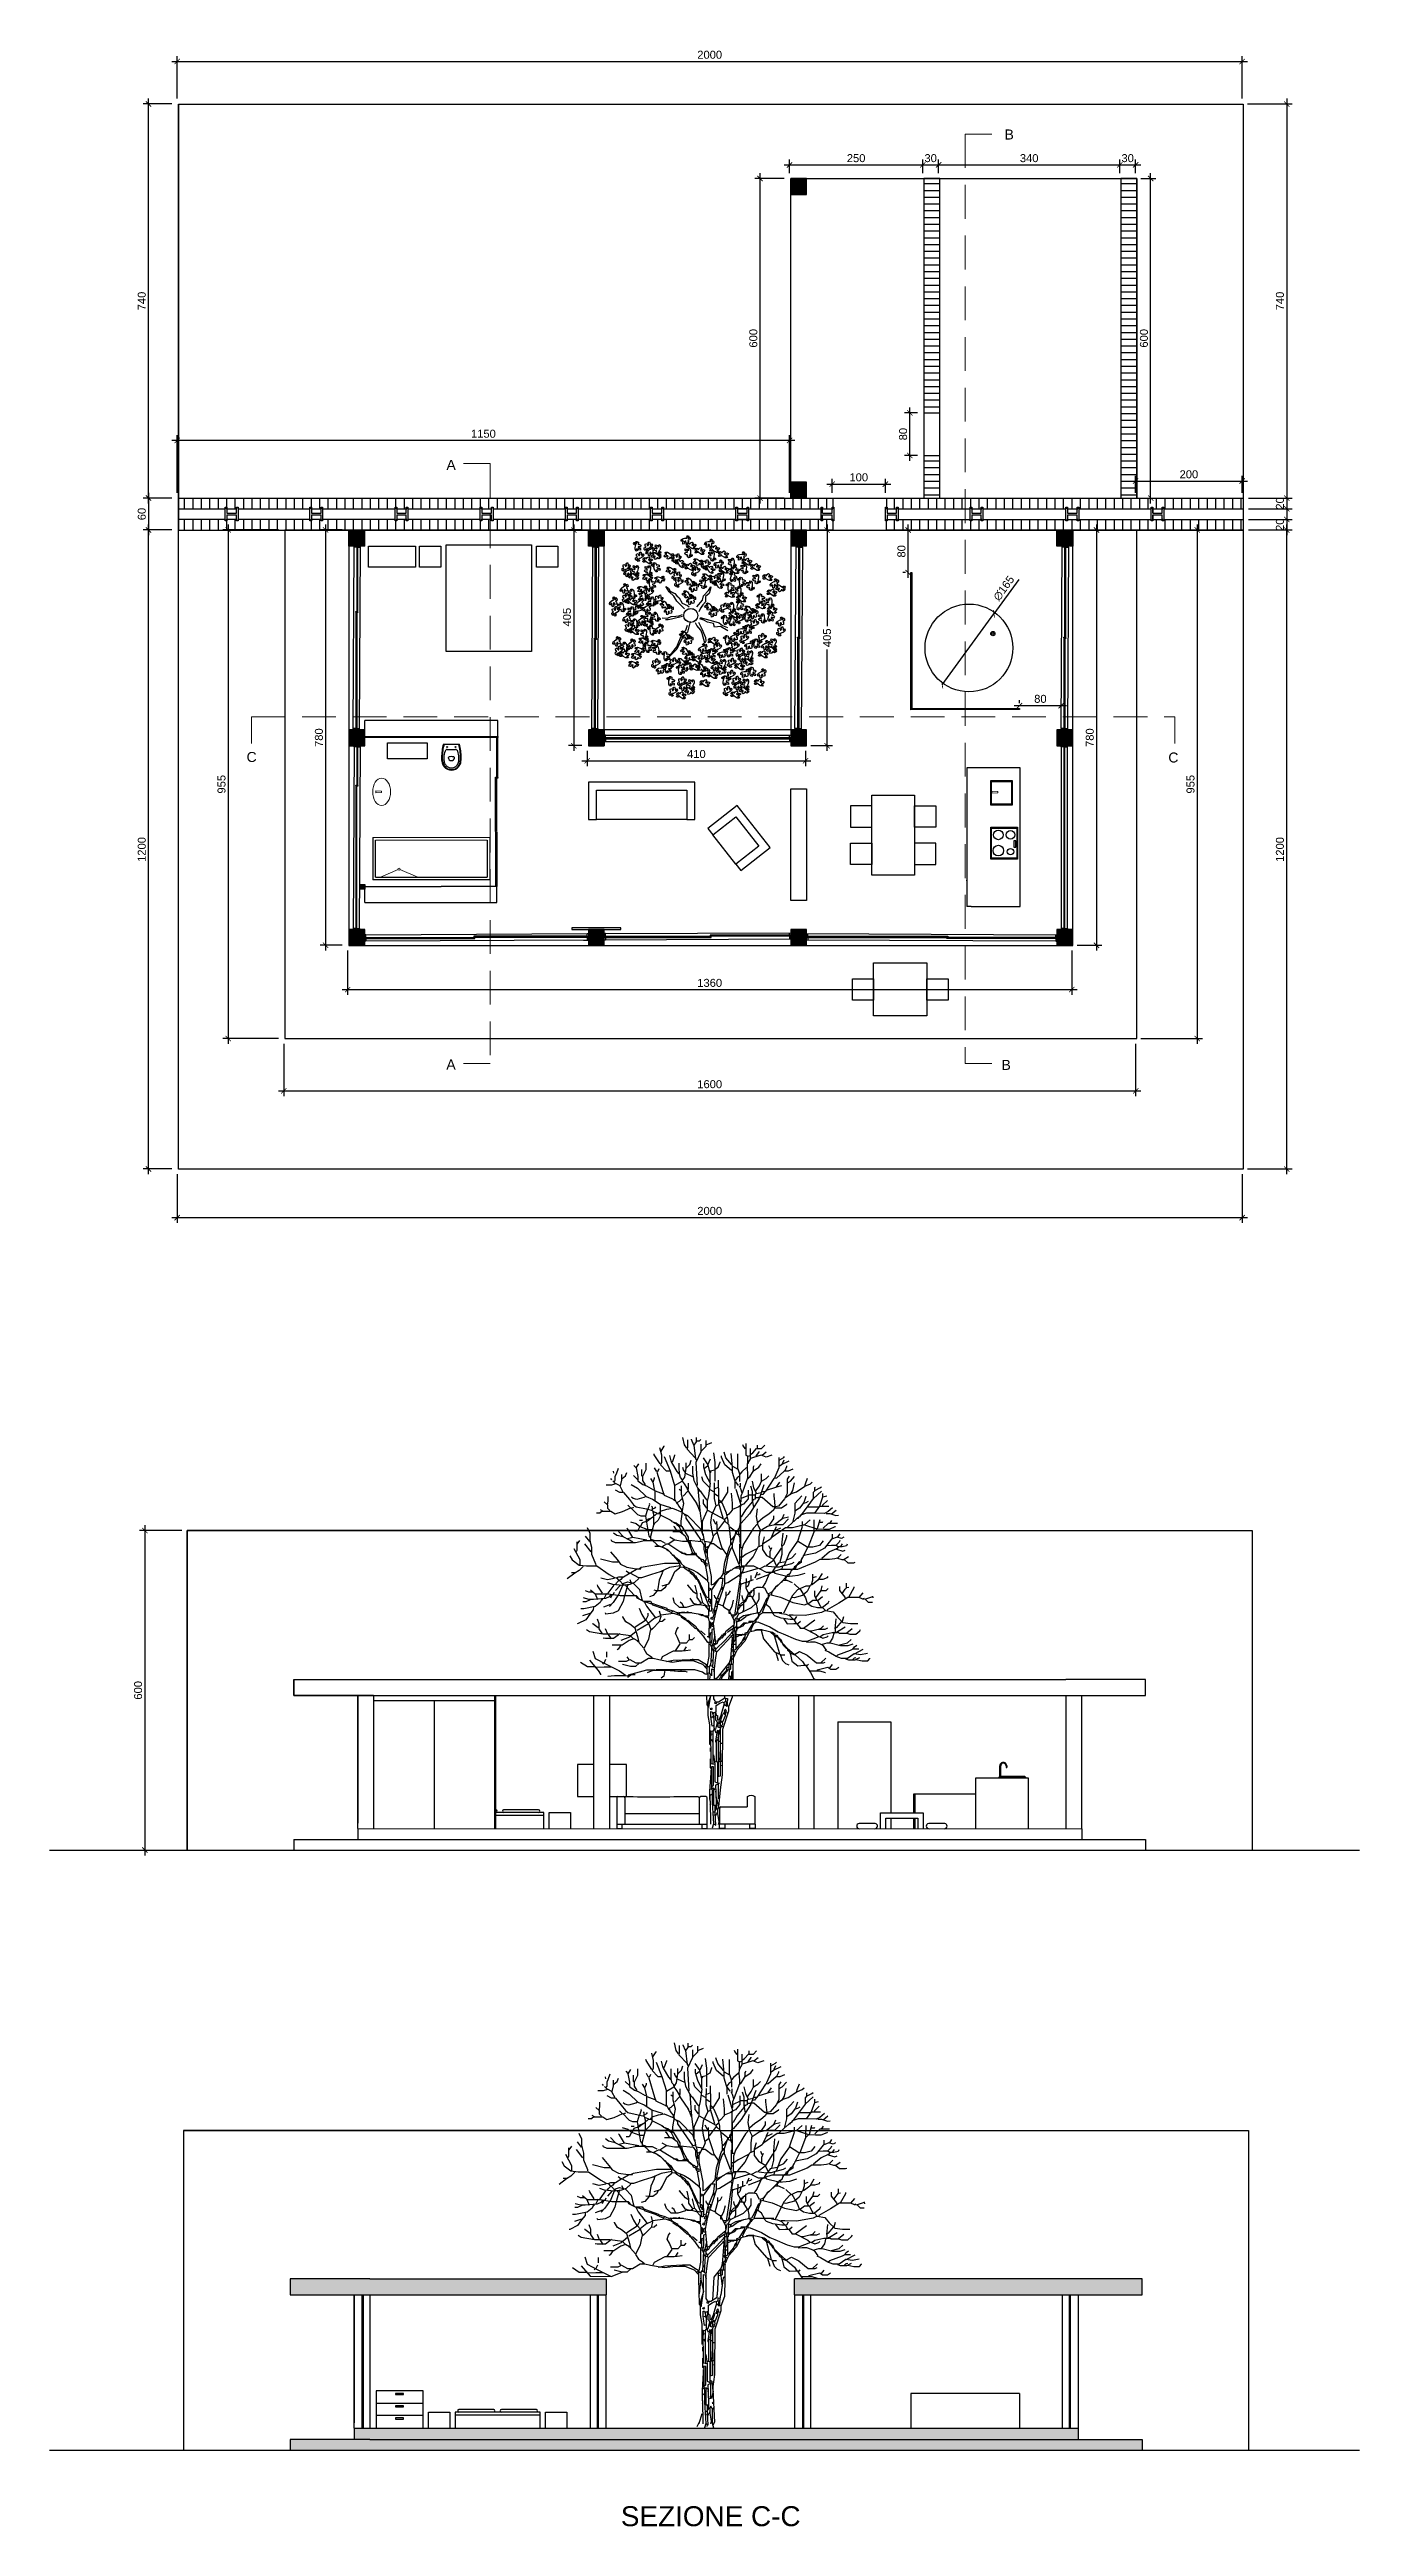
# Model space of a CAD drawing. Header units: centimetres. Extents: x -3096 to 17897, y -3131 to 15798.
# Drawn here: x 1753 to 4213, y 769 to 5421 of the extents above; entities that cross this region are included whole.
import ezdxf

# ---------------------------------------------------------------- set-up
doc = ezdxf.new("R2010")
doc.units = ezdxf.units.CM
doc.linetypes.add('DASHED2', pattern=[9.525, 6.35, -3.175])
doc.layers.add('A-ANNO SYMB', color=3, linetype='Continuous', lineweight=13)
for name, color, linetype in [('arredi', 1, 'Continuous'), ('IF-FURN', 3, 'Continuous'), ('piu', 6, 'Continuous'), ('Riempimenti', 4, 'Continuous'), ('vetri', 2, 'Continuous')]:
    doc.layers.add(name, color=color, linetype=linetype)
doc.styles.get("Standard").update_dxf_attribs({"font": 'arial.ttf'})
doc.dimstyles.new('1_100', dxfattribs={"dimtxt": 15, "dimasz": 10, "dimexe": 10, "dimexo": 10, "dimgap": 5, "dimtad": 2, "dimdec": 0, "dimtxsty": 'Standard', "dimblk": 'ARCHTICK', "dimcen": 2.5, "dimdle": 10, "dimadec": 0, "dimazin": 0, "dimtfac": 1, "dimtdec": 0, "dimtmove": 0, "dimatfit": 3, "dimldrblk": 'ARCHTICK', "dimfxl": 1, "dimarcsym": 0})
pattern_1 = [(0, (-9.951, -2e-05), (0, 12.7), [])]

msp = doc.modelspace()

# ---------------------------------------------------------------- texts
at = {"insert": (2825.5, 807.1), "char_height": 37.5, "attachment_point": 1}
msp.add_mtext_dynamic_manual_height_columns('SEZIONE C-C', width=1214.889, gutter_width=12.5, heights=[0], dxfattribs=at)
at = {"layer": 'A-ANNO SYMB', "char_height": 18.8, "attachment_point": 1}
for s, insert in [('B', (3546.2, 5270.5)), ('A', (2498, 4650)), ('C', (2122.6, 4101.5)), ('C', (3853.8, 4100.5)), ('A', (2497.8, 3524)), ('B', (3540.5, 3523.2))]:
    msp.add_mtext_dynamic_manual_height_columns(s, width=44.025, gutter_width=12.5, heights=[0], dxfattribs=dict(at, insert=insert))

# ---------------------------------------------------------------- blocks, each defined once
blk = doc.blocks.new('_ArchTick')
at = {"color": 0, "linetype": 'ByBlock', "const_width": 0.15}
blk.add_lwpolyline([(-0.5, -0.5), (0.5, 0.5)], dxfattribs=at)
blk = doc.blocks.new('*D37')
at = {"layer": 'A-ANNO SYMB', "color": 0, "lineweight": -2, "transparency": 16777216}
for p, q in [((2001.1, 2639.3), (1921.6, 2639.3)), ((1931.6, 2649.3), (1931.6, 2029.3))]:
    blk.add_line(p, q, dxfattribs=at)
at = {"layer": 'Defpoints', "color": 0, "transparency": 16777216}
for p in [(2011.1, 2639.3), (1931.6, 2039.3), (1931.6, 2039.3)]:
    blk.add_point(p, dxfattribs=at)
at = {"layer": 'A-ANNO SYMB', "color": 0, "lineweight": -2, "transparency": 16777216, "xscale": 10, "yscale": 10, "zscale": 10}
for p, rotation in [((1931.6, 2639.3), 90), ((1931.6, 2039.3), 270)]:
    blk.add_blockref('_ArchTick', p, dxfattribs=dict(at, rotation=rotation))
at = {"layer": 'A-ANNO SYMB', "color": 0, "transparency": 16777216, "insert": (1918.9, 2339.3), "char_height": 15, "attachment_point": 5, "rotation": 90}
blk.add_mtext('600', dxfattribs=at)
blk = doc.blocks.new('*D65')
at = {"layer": 'A-ANNO SYMB', "color": 0, "lineweight": -2, "transparency": 16777216}
for p, q in [((1982.4, 5398.2), (4002.4, 5398.2)), ((1992.4, 5328.4), (1992.4, 5408.2)), ((3992.4, 5328.4), (3992.4, 5408.2))]:
    blk.add_line(p, q, dxfattribs=at)
at = {"layer": 'Defpoints', "color": 0, "transparency": 16777216}
for p in [(3992.4, 5398.2), (1992.4, 5318.4), (3992.4, 5318.4)]:
    blk.add_point(p, dxfattribs=at)
at = {"layer": 'A-ANNO SYMB', "color": 0, "lineweight": -2, "transparency": 16777216, "xscale": 10, "yscale": 10, "zscale": 10, "rotation": 180}
blk.add_blockref('_ArchTick', (1992.4, 5398.2), dxfattribs=at)
at = {"layer": 'A-ANNO SYMB', "color": 0, "lineweight": -2, "transparency": 16777216, "xscale": 10, "yscale": 10, "zscale": 10}
blk.add_blockref('_ArchTick', (3992.4, 5398.2), dxfattribs=at)
at = {"layer": 'A-ANNO SYMB', "color": 0, "transparency": 16777216, "insert": (2992.4, 5410.8), "char_height": 15, "attachment_point": 5}
blk.add_mtext('2000', dxfattribs=at)
blk = doc.blocks.new('*D66')
at = {"layer": 'A-ANNO SYMB', "color": 0, "lineweight": -2, "transparency": 16777216}
for p, q in [((4002.4, 5318.4), (4086.1, 5318.4)), ((4076.1, 5328.4), (4076.1, 4568.3)), ((4004.5, 4578.3), (4086.1, 4578.3))]:
    blk.add_line(p, q, dxfattribs=at)
at = {"layer": 'Defpoints', "color": 0, "transparency": 16777216}
for p in [(3992.4, 5318.4), (3994.5, 4578.3), (4076.1, 4578.3)]:
    blk.add_point(p, dxfattribs=at)
at = {"layer": 'A-ANNO SYMB', "color": 0, "lineweight": -2, "transparency": 16777216, "xscale": 10, "yscale": 10, "zscale": 10}
for p, rotation in [((4076.1, 5318.4), 90), ((4076.1, 4578.3), 270)]:
    blk.add_blockref('_ArchTick', p, dxfattribs=dict(at, rotation=rotation))
at = {"layer": 'A-ANNO SYMB', "color": 0, "transparency": 16777216, "insert": (4063.4, 4948.4), "char_height": 15, "attachment_point": 5, "rotation": 90}
blk.add_mtext('740', dxfattribs=at)
blk = doc.blocks.new('*D67')
at = {"layer": 'A-ANNO SYMB', "color": 0, "lineweight": -2, "transparency": 16777216}
for p, q in [((1992.4, 3308.4), (1992.4, 3217)), ((3992.4, 3308.4), (3992.4, 3217)), ((1982.4, 3227), (4002.4, 3227))]:
    blk.add_line(p, q, dxfattribs=at)
at = {"layer": 'Defpoints', "color": 0, "transparency": 16777216}
for p in [(1992.4, 3318.4), (3992.4, 3318.4), (3992.4, 3227)]:
    blk.add_point(p, dxfattribs=at)
at = {"layer": 'A-ANNO SYMB', "color": 0, "lineweight": -2, "transparency": 16777216, "xscale": 10, "yscale": 10, "zscale": 10, "rotation": 180}
blk.add_blockref('_ArchTick', (1992.4, 3227), dxfattribs=at)
at = {"layer": 'A-ANNO SYMB', "color": 0, "lineweight": -2, "transparency": 16777216, "xscale": 10, "yscale": 10, "zscale": 10}
blk.add_blockref('_ArchTick', (3992.4, 3227), dxfattribs=at)
at = {"layer": 'A-ANNO SYMB', "color": 0, "transparency": 16777216, "insert": (2992.4, 3239.6), "char_height": 15, "attachment_point": 5}
blk.add_mtext('2000', dxfattribs=at)
blk = doc.blocks.new('*D68')
at = {"layer": 'A-ANNO SYMB', "color": 0, "lineweight": -2, "transparency": 16777216}
for p, q in [((1982.4, 4578.4), (1928.4, 4578.4)), ((1938.4, 4588.4), (1938.4, 4508.4)), ((1982.4, 4518.4), (1928.4, 4518.4))]:
    blk.add_line(p, q, dxfattribs=at)
at = {"layer": 'Defpoints', "color": 0, "transparency": 16777216}
for p in [(1992.4, 4578.4), (1938.4, 4518.4), (1992.4, 4518.4)]:
    blk.add_point(p, dxfattribs=at)
at = {"layer": 'A-ANNO SYMB', "color": 0, "lineweight": -2, "transparency": 16777216, "xscale": 10, "yscale": 10, "zscale": 10}
for p, rotation in [((1938.4, 4578.4), 90), ((1938.4, 4518.4), 270)]:
    blk.add_blockref('_ArchTick', p, dxfattribs=dict(at, rotation=rotation))
at = {"layer": 'A-ANNO SYMB', "color": 0, "transparency": 16777216, "insert": (1925.8, 4548.4), "char_height": 15, "attachment_point": 5, "rotation": 90}
blk.add_mtext('60', dxfattribs=at)
blk = doc.blocks.new('*D69')
at = {"layer": 'A-ANNO SYMB', "color": 0, "lineweight": -2, "transparency": 16777216}
for p, q in [((1982.4, 5318.4), (1928.4, 5318.4)), ((1938.4, 4568.4), (1938.4, 5328.4)), ((1982.4, 4578.4), (1928.4, 4578.4))]:
    blk.add_line(p, q, dxfattribs=at)
at = {"layer": 'Defpoints', "color": 0, "transparency": 16777216}
for p in [(1938.4, 5318.4), (1992.4, 5318.4), (1992.4, 4578.4)]:
    blk.add_point(p, dxfattribs=at)
at = {"layer": 'A-ANNO SYMB', "color": 0, "lineweight": -2, "transparency": 16777216, "xscale": 10, "yscale": 10, "zscale": 10}
for p, rotation in [((1938.4, 5318.4), 90), ((1938.4, 4578.4), 270)]:
    blk.add_blockref('_ArchTick', p, dxfattribs=dict(at, rotation=rotation))
at = {"layer": 'A-ANNO SYMB', "color": 0, "transparency": 16777216, "insert": (1925.8, 4948.4), "char_height": 15, "attachment_point": 5, "rotation": 90}
blk.add_mtext('740', dxfattribs=at)
blk = doc.blocks.new('*D70')
at = {"layer": 'A-ANNO SYMB', "color": 0, "lineweight": -2, "transparency": 16777216}
for p, q in [((1982.4, 4518.4), (1928.4, 4518.4)), ((1938.4, 3308.4), (1938.4, 4528.4)), ((1982.4, 3318.4), (1928.4, 3318.4))]:
    blk.add_line(p, q, dxfattribs=at)
at = {"layer": 'Defpoints', "color": 0, "transparency": 16777216}
for p in [(1938.4, 4518.4), (1992.4, 4518.4), (1992.4, 3318.4)]:
    blk.add_point(p, dxfattribs=at)
at = {"layer": 'A-ANNO SYMB', "color": 0, "lineweight": -2, "transparency": 16777216, "xscale": 10, "yscale": 10, "zscale": 10}
for p, rotation in [((1938.4, 4518.4), 90), ((1938.4, 3318.4), 270)]:
    blk.add_blockref('_ArchTick', p, dxfattribs=dict(at, rotation=rotation))
at = {"layer": 'A-ANNO SYMB', "color": 0, "transparency": 16777216, "insert": (1925.8, 3918.4), "char_height": 15, "attachment_point": 5, "rotation": 90}
blk.add_mtext('1200', dxfattribs=at)
blk = doc.blocks.new('*D71')
at = {"layer": 'A-ANNO SYMB', "color": 0, "lineweight": -2, "transparency": 16777216}
for p, q in [((4004.5, 4518.4), (4086.1, 4518.4)), ((4076.1, 3308.4), (4076.1, 4528.4)), ((4002.4, 3318.4), (4086.1, 3318.4))]:
    blk.add_line(p, q, dxfattribs=at)
at = {"layer": 'Defpoints', "color": 0, "transparency": 16777216}
for p in [(3994.5, 4518.4), (4076.1, 4518.4), (3992.4, 3318.4)]:
    blk.add_point(p, dxfattribs=at)
at = {"layer": 'A-ANNO SYMB', "color": 0, "lineweight": -2, "transparency": 16777216, "xscale": 10, "yscale": 10, "zscale": 10}
for p, rotation in [((4076.1, 4518.4), 90), ((4076.1, 3318.4), 270)]:
    blk.add_blockref('_ArchTick', p, dxfattribs=dict(at, rotation=rotation))
at = {"layer": 'A-ANNO SYMB', "color": 0, "transparency": 16777216, "insert": (4063.4, 3918.4), "char_height": 15, "attachment_point": 5, "rotation": 90}
blk.add_mtext('1200', dxfattribs=at)
blk = doc.blocks.new('*D72')
at = {"layer": 'A-ANNO SYMB', "color": 0, "lineweight": -2, "transparency": 16777216}
for p, q in [((4004.5, 4538.3), (4086.1, 4538.3)), ((4004.5, 4518.4), (4086.1, 4518.4)), ((4076.1, 4548.3), (4076.1, 4508.4))]:
    blk.add_line(p, q, dxfattribs=at)
at = {"layer": 'Defpoints', "color": 0, "transparency": 16777216}
for p in [(3994.5, 4538.3), (3994.5, 4518.4), (4076.1, 4518.4)]:
    blk.add_point(p, dxfattribs=at)
at = {"layer": 'A-ANNO SYMB', "color": 0, "lineweight": -2, "transparency": 16777216, "xscale": 10, "yscale": 10, "zscale": 10}
for p, rotation in [((4076.1, 4538.3), 90), ((4076.1, 4518.4), 270)]:
    blk.add_blockref('_ArchTick', p, dxfattribs=dict(at, rotation=rotation))
at = {"layer": 'A-ANNO SYMB', "color": 0, "transparency": 16777216, "insert": (4063.4, 4528.3), "char_height": 15, "attachment_point": 5, "rotation": 90}
blk.add_mtext('20', dxfattribs=at)
blk = doc.blocks.new('*D73')
at = {"layer": 'A-ANNO SYMB', "color": 0, "lineweight": -2, "transparency": 16777216}
for p, q in [((2192.4, 3553.3), (2192.4, 3454.9)), ((3792.4, 3553.3), (3792.4, 3454.9)), ((2182.4, 3464.9), (3802.4, 3464.9))]:
    blk.add_line(p, q, dxfattribs=at)
at = {"layer": 'Defpoints', "color": 0, "transparency": 16777216}
for p in [(2192.4, 3563.3), (3792.4, 3563.3), (3792.4, 3464.9)]:
    blk.add_point(p, dxfattribs=at)
at = {"layer": 'A-ANNO SYMB', "color": 0, "lineweight": -2, "transparency": 16777216, "xscale": 10, "yscale": 10, "zscale": 10, "rotation": 180}
blk.add_blockref('_ArchTick', (2192.4, 3464.9), dxfattribs=at)
at = {"layer": 'A-ANNO SYMB', "color": 0, "lineweight": -2, "transparency": 16777216, "xscale": 10, "yscale": 10, "zscale": 10}
blk.add_blockref('_ArchTick', (3792.4, 3464.9), dxfattribs=at)
at = {"layer": 'A-ANNO SYMB', "color": 0, "transparency": 16777216, "insert": (2992.4, 3477.5), "char_height": 15, "attachment_point": 5}
blk.add_mtext('1600', dxfattribs=at)
blk = doc.blocks.new('*D74')
at = {"layer": 'A-ANNO SYMB', "color": 0, "lineweight": -2, "transparency": 16777216}
for p, q in [((2182.4, 4518.4), (2078.2, 4518.4)), ((2088.2, 4528.4), (2088.2, 3553.3)), ((2182.4, 3563.3), (2078.2, 3563.3))]:
    blk.add_line(p, q, dxfattribs=at)
at = {"layer": 'Defpoints', "color": 0, "transparency": 16777216}
for p in [(2192.4, 4518.4), (2088.2, 3563.3), (2192.4, 3563.3)]:
    blk.add_point(p, dxfattribs=at)
at = {"layer": 'A-ANNO SYMB', "color": 0, "lineweight": -2, "transparency": 16777216, "xscale": 10, "yscale": 10, "zscale": 10}
for p, rotation in [((2088.2, 4518.4), 90), ((2088.2, 3563.3), 270)]:
    blk.add_blockref('_ArchTick', p, dxfattribs=dict(at, rotation=rotation))
at = {"layer": 'A-ANNO SYMB', "color": 0, "transparency": 16777216, "insert": (2075.6, 4040.9), "char_height": 15, "attachment_point": 5, "rotation": 90}
blk.add_mtext('955', dxfattribs=at)
blk = doc.blocks.new('*D75')
at = {"layer": 'A-ANNO SYMB', "color": 0, "lineweight": -2, "transparency": 16777216}
for p, q in [((3802.4, 4518.4), (3918.1, 4518.4)), ((3908.1, 4528.4), (3908.1, 3553.3)), ((3802.4, 3563.3), (3918.1, 3563.3))]:
    blk.add_line(p, q, dxfattribs=at)
at = {"layer": 'Defpoints', "color": 0, "transparency": 16777216}
for p in [(3792.4, 4518.4), (3792.4, 3563.3), (3908.1, 3563.3)]:
    blk.add_point(p, dxfattribs=at)
at = {"layer": 'A-ANNO SYMB', "color": 0, "lineweight": -2, "transparency": 16777216, "xscale": 10, "yscale": 10, "zscale": 10}
for p, rotation in [((3908.1, 4518.4), 90), ((3908.1, 3563.3), 270)]:
    blk.add_blockref('_ArchTick', p, dxfattribs=dict(at, rotation=rotation))
at = {"layer": 'A-ANNO SYMB', "color": 0, "transparency": 16777216, "insert": (3895.5, 4040.9), "char_height": 15, "attachment_point": 5, "rotation": 90}
blk.add_mtext('955', dxfattribs=at)
blk = doc.blocks.new('*D76')
at = {"layer": 'A-ANNO SYMB', "color": 0, "lineweight": -2, "transparency": 16777216}
for p, q in [((2312.4, 3728.4), (2312.4, 3645.2)), ((3672.4, 3728.4), (3672.4, 3645.2)), ((2302.4, 3655.2), (3682.4, 3655.2))]:
    blk.add_line(p, q, dxfattribs=at)
at = {"layer": 'Defpoints', "color": 0, "transparency": 16777216}
for p in [(2312.4, 3738.4), (3672.4, 3738.4), (3672.4, 3655.2)]:
    blk.add_point(p, dxfattribs=at)
at = {"layer": 'A-ANNO SYMB', "color": 0, "lineweight": -2, "transparency": 16777216, "xscale": 10, "yscale": 10, "zscale": 10, "rotation": 180}
blk.add_blockref('_ArchTick', (2312.4, 3655.2), dxfattribs=at)
at = {"layer": 'A-ANNO SYMB', "color": 0, "lineweight": -2, "transparency": 16777216, "xscale": 10, "yscale": 10, "zscale": 10}
blk.add_blockref('_ArchTick', (3672.4, 3655.2), dxfattribs=at)
at = {"layer": 'A-ANNO SYMB', "color": 0, "transparency": 16777216, "insert": (2992.4, 3667.8), "char_height": 15, "attachment_point": 5}
blk.add_mtext('1360', dxfattribs=at)
blk = doc.blocks.new('*D77')
at = {"layer": 'A-ANNO SYMB', "color": 0, "lineweight": -2, "transparency": 16777216}
for p, q in [((2302.4, 4518.4), (2261.1, 4518.4)), ((2271.1, 4528.4), (2271.1, 3728.4)), ((2302.4, 3738.4), (2261.1, 3738.4))]:
    blk.add_line(p, q, dxfattribs=at)
at = {"layer": 'Defpoints', "color": 0, "transparency": 16777216}
for p in [(2312.4, 4518.4), (2271.1, 3738.4), (2312.4, 3738.4)]:
    blk.add_point(p, dxfattribs=at)
at = {"layer": 'A-ANNO SYMB', "color": 0, "lineweight": -2, "transparency": 16777216, "xscale": 10, "yscale": 10, "zscale": 10}
for p, rotation in [((2271.1, 4518.4), 90), ((2271.1, 3738.4), 270)]:
    blk.add_blockref('_ArchTick', p, dxfattribs=dict(at, rotation=rotation))
at = {"layer": 'A-ANNO SYMB', "color": 0, "transparency": 16777216, "insert": (2258.5, 4128.4), "char_height": 15, "attachment_point": 5, "rotation": 90}
blk.add_mtext('780', dxfattribs=at)
blk = doc.blocks.new('*D78')
at = {"layer": 'A-ANNO SYMB', "color": 0, "lineweight": -2, "transparency": 16777216}
for p, q in [((3682.4, 4518.4), (3728.9, 4518.4)), ((3718.9, 4528.4), (3718.9, 3728.4)), ((3682.4, 3738.4), (3728.9, 3738.4))]:
    blk.add_line(p, q, dxfattribs=at)
at = {"layer": 'Defpoints', "color": 0, "transparency": 16777216}
for p in [(3672.4, 4518.4), (3672.4, 3738.4), (3718.9, 3738.4)]:
    blk.add_point(p, dxfattribs=at)
at = {"layer": 'A-ANNO SYMB', "color": 0, "lineweight": -2, "transparency": 16777216, "xscale": 10, "yscale": 10, "zscale": 10}
for p, rotation in [((3718.9, 4518.4), 90), ((3718.9, 3738.4), 270)]:
    blk.add_blockref('_ArchTick', p, dxfattribs=dict(at, rotation=rotation))
at = {"layer": 'A-ANNO SYMB', "color": 0, "transparency": 16777216, "insert": (3706.3, 4128.4), "char_height": 15, "attachment_point": 5, "rotation": 90}
blk.add_mtext('780', dxfattribs=at)
blk = doc.blocks.new('*D79')
at = {"layer": 'A-ANNO SYMB', "color": 0, "lineweight": -2, "transparency": 16777216}
for p, q in [((3132.4, 5178.4), (3077, 5178.4)), ((3087, 4568.4), (3087, 5188.4)), ((3132.4, 4578.4), (3077, 4578.4))]:
    blk.add_line(p, q, dxfattribs=at)
at = {"layer": 'Defpoints', "color": 0, "transparency": 16777216}
for p in [(3087, 5178.4), (3142.4, 5178.4), (3142.4, 4578.4)]:
    blk.add_point(p, dxfattribs=at)
at = {"layer": 'A-ANNO SYMB', "color": 0, "lineweight": -2, "transparency": 16777216, "xscale": 10, "yscale": 10, "zscale": 10}
for p, rotation in [((3087, 5178.4), 90), ((3087, 4578.4), 270)]:
    blk.add_blockref('_ArchTick', p, dxfattribs=dict(at, rotation=rotation))
at = {"layer": 'A-ANNO SYMB', "color": 0, "transparency": 16777216, "insert": (3074.4, 4878.4), "char_height": 15, "attachment_point": 5, "rotation": 90}
blk.add_mtext('600', dxfattribs=at)
blk = doc.blocks.new('*D80')
at = {"layer": 'A-ANNO SYMB', "color": 0, "lineweight": -2, "transparency": 16777216}
for p, q in [((3142.4, 5188.4), (3142.4, 5214)), ((3392.4, 5188.4), (3392.4, 5214)), ((3132.4, 5204), (3402.4, 5204))]:
    blk.add_line(p, q, dxfattribs=at)
at = {"layer": 'Defpoints', "color": 0, "transparency": 16777216}
for p in [(3142.4, 5178.4), (3392.4, 5204), (3392.4, 5178.4)]:
    blk.add_point(p, dxfattribs=at)
at = {"layer": 'A-ANNO SYMB', "color": 0, "lineweight": -2, "transparency": 16777216, "xscale": 10, "yscale": 10, "zscale": 10, "rotation": 180}
blk.add_blockref('_ArchTick', (3142.4, 5204), dxfattribs=at)
at = {"layer": 'A-ANNO SYMB', "color": 0, "lineweight": -2, "transparency": 16777216, "xscale": 10, "yscale": 10, "zscale": 10}
blk.add_blockref('_ArchTick', (3392.4, 5204), dxfattribs=at)
at = {"layer": 'A-ANNO SYMB', "color": 0, "transparency": 16777216, "insert": (3267.4, 5216.6), "char_height": 15, "attachment_point": 5}
blk.add_mtext('250', dxfattribs=at)
blk = doc.blocks.new('*D81')
at = {"layer": 'A-ANNO SYMB', "color": 0, "lineweight": -2, "transparency": 16777216}
for p, q in [((3392.4, 5188.4), (3392.4, 5214)), ((3422.4, 5188.4), (3422.4, 5214)), ((3382.4, 5204), (3432.4, 5204))]:
    blk.add_line(p, q, dxfattribs=at)
at = {"layer": 'Defpoints', "color": 0, "transparency": 16777216}
for p in [(3392.4, 5178.4), (3422.4, 5204), (3422.4, 5178.4)]:
    blk.add_point(p, dxfattribs=at)
at = {"layer": 'A-ANNO SYMB', "color": 0, "lineweight": -2, "transparency": 16777216, "xscale": 10, "yscale": 10, "zscale": 10, "rotation": 180}
blk.add_blockref('_ArchTick', (3392.4, 5204), dxfattribs=at)
at = {"layer": 'A-ANNO SYMB', "color": 0, "lineweight": -2, "transparency": 16777216, "xscale": 10, "yscale": 10, "zscale": 10}
blk.add_blockref('_ArchTick', (3422.4, 5204), dxfattribs=at)
at = {"layer": 'A-ANNO SYMB', "color": 0, "transparency": 16777216, "insert": (3407.4, 5216.6), "char_height": 15, "attachment_point": 5}
blk.add_mtext('30', dxfattribs=at)
blk = doc.blocks.new('*D82')
at = {"layer": 'A-ANNO SYMB', "color": 0, "lineweight": -2, "transparency": 16777216}
for p, q in [((3422.4, 5188.4), (3422.4, 5214)), ((3762.4, 5188.4), (3762.4, 5214)), ((3412.4, 5204), (3772.4, 5204))]:
    blk.add_line(p, q, dxfattribs=at)
at = {"layer": 'Defpoints', "color": 0, "transparency": 16777216}
for p in [(3422.4, 5178.4), (3762.4, 5204), (3762.4, 5178.4)]:
    blk.add_point(p, dxfattribs=at)
at = {"layer": 'A-ANNO SYMB', "color": 0, "lineweight": -2, "transparency": 16777216, "xscale": 10, "yscale": 10, "zscale": 10, "rotation": 180}
blk.add_blockref('_ArchTick', (3422.4, 5204), dxfattribs=at)
at = {"layer": 'A-ANNO SYMB', "color": 0, "lineweight": -2, "transparency": 16777216, "xscale": 10, "yscale": 10, "zscale": 10}
blk.add_blockref('_ArchTick', (3762.4, 5204), dxfattribs=at)
at = {"layer": 'A-ANNO SYMB', "color": 0, "transparency": 16777216, "insert": (3592.4, 5216.6), "char_height": 15, "attachment_point": 5}
blk.add_mtext('340', dxfattribs=at)
blk = doc.blocks.new('*D83')
at = {"layer": 'A-ANNO SYMB', "color": 0, "lineweight": -2, "transparency": 16777216}
for p, q in [((3762.4, 5188.4), (3762.4, 5214)), ((3792.4, 5188.4), (3792.4, 5214)), ((3752.4, 5204), (3802.4, 5204))]:
    blk.add_line(p, q, dxfattribs=at)
at = {"layer": 'Defpoints', "color": 0, "transparency": 16777216}
for p in [(3762.4, 5178.4), (3792.4, 5204), (3792.4, 5178.4)]:
    blk.add_point(p, dxfattribs=at)
at = {"layer": 'A-ANNO SYMB', "color": 0, "lineweight": -2, "transparency": 16777216, "xscale": 10, "yscale": 10, "zscale": 10, "rotation": 180}
blk.add_blockref('_ArchTick', (3762.4, 5204), dxfattribs=at)
at = {"layer": 'A-ANNO SYMB', "color": 0, "lineweight": -2, "transparency": 16777216, "xscale": 10, "yscale": 10, "zscale": 10}
blk.add_blockref('_ArchTick', (3792.4, 5204), dxfattribs=at)
at = {"layer": 'A-ANNO SYMB', "color": 0, "transparency": 16777216, "insert": (3777.4, 5216.6), "char_height": 15, "attachment_point": 5}
blk.add_mtext('30', dxfattribs=at)
blk = doc.blocks.new('*D84')
at = {"layer": 'A-ANNO SYMB', "color": 0, "lineweight": -2, "transparency": 16777216}
for p, q in [((3782.4, 4610.3), (4002.4, 4610.3)), ((3792.4, 4588.4), (3792.4, 4620.3)), ((3992.4, 4588.4), (3992.4, 4620.3))]:
    blk.add_line(p, q, dxfattribs=at)
at = {"layer": 'Defpoints', "color": 0, "transparency": 16777216}
for p in [(3992.4, 4610.3), (3792.4, 4578.4), (3992.4, 4578.4)]:
    blk.add_point(p, dxfattribs=at)
at = {"layer": 'A-ANNO SYMB', "color": 0, "lineweight": -2, "transparency": 16777216, "xscale": 10, "yscale": 10, "zscale": 10, "rotation": 180}
blk.add_blockref('_ArchTick', (3792.4, 4610.3), dxfattribs=at)
at = {"layer": 'A-ANNO SYMB', "color": 0, "lineweight": -2, "transparency": 16777216, "xscale": 10, "yscale": 10, "zscale": 10}
blk.add_blockref('_ArchTick', (3992.4, 4610.3), dxfattribs=at)
at = {"layer": 'A-ANNO SYMB', "color": 0, "transparency": 16777216, "insert": (3892.4, 4622.9), "char_height": 15, "attachment_point": 5}
blk.add_mtext('200', dxfattribs=at)
blk = doc.blocks.new('*D85')
at = {"layer": 'A-ANNO SYMB', "color": 0, "lineweight": -2, "transparency": 16777216}
for p, q in [((3152.4, 4686.5), (1982.4, 4686.5)), ((1992.4, 4588.4), (1992.4, 4696.5)), ((3142.4, 4588.4), (3142.4, 4696.5))]:
    blk.add_line(p, q, dxfattribs=at)
at = {"layer": 'Defpoints', "color": 0, "transparency": 16777216}
for p in [(1992.4, 4686.5), (1992.4, 4578.4), (3142.4, 4578.4)]:
    blk.add_point(p, dxfattribs=at)
at = {"layer": 'A-ANNO SYMB', "color": 0, "lineweight": -2, "transparency": 16777216, "xscale": 10, "yscale": 10, "zscale": 10, "rotation": 180}
blk.add_blockref('_ArchTick', (1992.4, 4686.5), dxfattribs=at)
at = {"layer": 'A-ANNO SYMB', "color": 0, "lineweight": -2, "transparency": 16777216, "xscale": 10, "yscale": 10, "zscale": 10}
blk.add_blockref('_ArchTick', (3142.4, 4686.5), dxfattribs=at)
at = {"layer": 'A-ANNO SYMB', "color": 0, "transparency": 16777216, "insert": (2567.4, 4699.1), "char_height": 15, "attachment_point": 5}
blk.add_mtext('1150', dxfattribs=at)
blk = doc.blocks.new('*D86')
at = {"layer": 'A-ANNO SYMB', "color": 0, "lineweight": -2, "transparency": 16777216}
for p, q in [((2762.4, 4103.4), (2762.4, 4075)), ((3172.4, 4103.4), (3172.4, 4075)), ((2752.4, 4085), (3182.4, 4085))]:
    blk.add_line(p, q, dxfattribs=at)
at = {"layer": 'Defpoints', "color": 0, "transparency": 16777216}
for p in [(2762.4, 4113.4), (3172.4, 4113.4), (3172.4, 4085)]:
    blk.add_point(p, dxfattribs=at)
at = {"layer": 'A-ANNO SYMB', "color": 0, "lineweight": -2, "transparency": 16777216, "xscale": 10, "yscale": 10, "zscale": 10, "rotation": 180}
blk.add_blockref('_ArchTick', (2762.4, 4085), dxfattribs=at)
at = {"layer": 'A-ANNO SYMB', "color": 0, "lineweight": -2, "transparency": 16777216, "xscale": 10, "yscale": 10, "zscale": 10}
blk.add_blockref('_ArchTick', (3172.4, 4085), dxfattribs=at)
at = {"layer": 'A-ANNO SYMB', "color": 0, "transparency": 16777216, "insert": (2967.4, 4097.6), "char_height": 15, "attachment_point": 5}
blk.add_mtext('410', dxfattribs=at)
blk = doc.blocks.new('*D87')
at = {"layer": 'A-ANNO SYMB', "color": 0, "lineweight": -2, "transparency": 16777216}
for p, q in [((3182.4, 4518.4), (3222.8, 4518.4)), ((3212.8, 4528.4), (3212.8, 4337.7)), ((3212.8, 4103.4), (3212.8, 4294)), ((3182.4, 4113.4), (3222.8, 4113.4))]:
    blk.add_line(p, q, dxfattribs=at)
at = {"layer": 'Defpoints', "color": 0, "transparency": 16777216}
for p in [(3172.4, 4518.4), (3212.8, 4518.4), (3172.4, 4113.4)]:
    blk.add_point(p, dxfattribs=at)
at = {"layer": 'A-ANNO SYMB', "color": 0, "lineweight": -2, "transparency": 16777216, "xscale": 10, "yscale": 10, "zscale": 10}
for p, rotation in [((3212.8, 4518.4), 90), ((3212.8, 4113.4), 270)]:
    blk.add_blockref('_ArchTick', p, dxfattribs=dict(at, rotation=rotation))
at = {"layer": 'A-ANNO SYMB', "color": 0, "transparency": 16777216, "insert": (3212.8, 4315.9), "char_height": 15, "attachment_point": 5, "rotation": 90}
blk.add_mtext('405', dxfattribs=at)
blk = doc.blocks.new('*D88')
at = {"layer": 'A-ANNO SYMB', "color": 0, "lineweight": -2, "transparency": 16777216}
for p, q in [((2752.4, 4518.4), (2727, 4518.4)), ((2737, 4528.4), (2737, 4103.4)), ((2752.4, 4113.4), (2727, 4113.4))]:
    blk.add_line(p, q, dxfattribs=at)
at = {"layer": 'Defpoints', "color": 0, "transparency": 16777216}
for p in [(2762.4, 4518.4), (2737, 4113.4), (2762.4, 4113.4)]:
    blk.add_point(p, dxfattribs=at)
at = {"layer": 'A-ANNO SYMB', "color": 0, "lineweight": -2, "transparency": 16777216, "xscale": 10, "yscale": 10, "zscale": 10}
for p, rotation in [((2737, 4518.4), 90), ((2737, 4113.4), 270)]:
    blk.add_blockref('_ArchTick', p, dxfattribs=dict(at, rotation=rotation))
at = {"layer": 'A-ANNO SYMB', "color": 0, "transparency": 16777216, "insert": (2724.4, 4354.7), "char_height": 15, "attachment_point": 5, "rotation": 90}
blk.add_mtext('405', dxfattribs=at)
blk = doc.blocks.new('*D89')
at = {"layer": 'A-ANNO SYMB', "color": 0, "lineweight": -2, "transparency": 16777216}
for p, q in [((3802.4, 5178.4), (3830.6, 5178.4)), ((3820.6, 4568.4), (3820.6, 5188.4)), ((3802.4, 4578.4), (3830.6, 4578.4))]:
    blk.add_line(p, q, dxfattribs=at)
at = {"layer": 'Defpoints', "color": 0, "transparency": 16777216}
for p in [(3792.4, 5178.4), (3820.6, 5178.4), (3792.4, 4578.4)]:
    blk.add_point(p, dxfattribs=at)
at = {"layer": 'A-ANNO SYMB', "color": 0, "lineweight": -2, "transparency": 16777216, "xscale": 10, "yscale": 10, "zscale": 10}
for p, rotation in [((3820.6, 5178.4), 90), ((3820.6, 4578.4), 270)]:
    blk.add_blockref('_ArchTick', p, dxfattribs=dict(at, rotation=rotation))
at = {"layer": 'A-ANNO SYMB', "color": 0, "transparency": 16777216, "insert": (3808, 4878.4), "char_height": 15, "attachment_point": 5, "rotation": 90}
blk.add_mtext('600', dxfattribs=at)
blk = doc.blocks.new('*D90')
at = {"layer": 'A-ANNO SYMB', "color": 0, "lineweight": -2, "transparency": 16777216}
for p in [(3573, 4425.4), (3429.1, 4227.9)]:
    blk.add_line(p, (3526.2, 4361.1), dxfattribs=at)
at = {"layer": 'Defpoints', "color": 0, "transparency": 16777216}
for p in [(3526.2, 4361.1), (3429.1, 4227.9)]:
    blk.add_point(p, dxfattribs=at)
at = {"layer": 'A-ANNO SYMB', "color": 0, "lineweight": -2, "transparency": 16777216, "xscale": 10, "yscale": 10, "zscale": 10}
for p, rotation in [((3526.2, 4361.1), 233.9337400429215), ((3429.1, 4227.9), 53.93374004292151)]:
    blk.add_blockref('_ArchTick', p, dxfattribs=dict(at, rotation=rotation))
at = {"layer": 'A-ANNO SYMB', "color": 0, "transparency": 16777216, "insert": (3544.9, 4409), "char_height": 15, "attachment_point": 5, "rotation": 53.9337}
blk.add_mtext('∅165', dxfattribs=at)
blk = doc.blocks.new('*D91')
at = {"layer": 'A-ANNO SYMB', "color": 0, "lineweight": -2, "transparency": 16777216}
for p, q in [((3365.2, 4428.3), (3365.2, 4528.4)), ((3359.9, 4438.3), (3355.2, 4438.3))]:
    blk.add_line(p, q, dxfattribs=at)
at = {"layer": 'Defpoints', "color": 0, "transparency": 16777216}
for p in [(3365.2, 4518.4), (3365.2, 4518.4), (3369.9, 4438.3)]:
    blk.add_point(p, dxfattribs=at)
at = {"layer": 'A-ANNO SYMB', "color": 0, "lineweight": -2, "transparency": 16777216, "xscale": 10, "yscale": 10, "zscale": 10}
for p, rotation in [((3365.2, 4518.4), 90), ((3365.2, 4438.3), 270)]:
    blk.add_blockref('_ArchTick', p, dxfattribs=dict(at, rotation=rotation))
at = {"layer": 'A-ANNO SYMB', "color": 0, "transparency": 16777216, "insert": (3352.6, 4478.3), "char_height": 15, "attachment_point": 5, "rotation": 90}
blk.add_mtext('80', dxfattribs=at)
blk = doc.blocks.new('*D92')
at = {"layer": 'A-ANNO SYMB', "color": 0, "lineweight": -2, "transparency": 16777216}
for p, q in [((3564.4, 4188.5), (3662.5, 4188.5)), ((3574.4, 4193), (3574.4, 4198.5)), ((3652.5, 4155.3), (3652.5, 4198.5))]:
    blk.add_line(p, q, dxfattribs=at)
at = {"layer": 'Defpoints', "color": 0, "transparency": 16777216}
for p in [(3652.5, 4188.5), (3574.4, 4183), (3652.5, 4145.3)]:
    blk.add_point(p, dxfattribs=at)
at = {"layer": 'A-ANNO SYMB', "color": 0, "lineweight": -2, "transparency": 16777216, "xscale": 10, "yscale": 10, "zscale": 10, "rotation": 180}
blk.add_blockref('_ArchTick', (3574.4, 4188.5), dxfattribs=at)
at = {"layer": 'A-ANNO SYMB', "color": 0, "lineweight": -2, "transparency": 16777216, "xscale": 10, "yscale": 10, "zscale": 10}
blk.add_blockref('_ArchTick', (3652.5, 4188.5), dxfattribs=at)
at = {"layer": 'A-ANNO SYMB', "color": 0, "transparency": 16777216, "insert": (3613.5, 4201.2), "char_height": 15, "attachment_point": 5}
blk.add_mtext('80', dxfattribs=at)
blk = doc.blocks.new('*D93')
at = {"layer": 'A-ANNO SYMB', "color": 0, "lineweight": -2, "transparency": 16777216}
for p, q in [((3222.4, 4588.4), (3222.4, 4614.6)), ((3322.4, 4588.4), (3322.4, 4614.6)), ((3212.4, 4604.6), (3332.4, 4604.6))]:
    blk.add_line(p, q, dxfattribs=at)
at = {"layer": 'Defpoints', "color": 0, "transparency": 16777216}
for p in [(3222.4, 4578.4), (3322.4, 4604.6), (3322.4, 4578.4)]:
    blk.add_point(p, dxfattribs=at)
at = {"layer": 'A-ANNO SYMB', "color": 0, "lineweight": -2, "transparency": 16777216, "xscale": 10, "yscale": 10, "zscale": 10, "rotation": 180}
blk.add_blockref('_ArchTick', (3222.4, 4604.6), dxfattribs=at)
at = {"layer": 'A-ANNO SYMB', "color": 0, "lineweight": -2, "transparency": 16777216, "xscale": 10, "yscale": 10, "zscale": 10}
blk.add_blockref('_ArchTick', (3322.4, 4604.6), dxfattribs=at)
at = {"layer": 'A-ANNO SYMB', "color": 0, "transparency": 16777216, "insert": (3272.4, 4617.2), "char_height": 15, "attachment_point": 5}
blk.add_mtext('100', dxfattribs=at)
blk = doc.blocks.new('*D94')
at = {"layer": 'A-ANNO SYMB', "color": 0, "lineweight": -2, "transparency": 16777216}
for p, q in [((3368.3, 4648.4), (3368.3, 4748.4)), ((3382.4, 4738.4), (3358.3, 4738.4)), ((3382.4, 4658.4), (3358.3, 4658.4))]:
    blk.add_line(p, q, dxfattribs=at)
at = {"layer": 'Defpoints', "color": 0, "transparency": 16777216}
for p in [(3368.3, 4738.4), (3392.4, 4738.4), (3392.4, 4658.4)]:
    blk.add_point(p, dxfattribs=at)
at = {"layer": 'A-ANNO SYMB', "color": 0, "lineweight": -2, "transparency": 16777216, "xscale": 10, "yscale": 10, "zscale": 10}
for p, rotation in [((3368.3, 4738.4), 90), ((3368.3, 4658.4), 270)]:
    blk.add_blockref('_ArchTick', p, dxfattribs=dict(at, rotation=rotation))
at = {"layer": 'A-ANNO SYMB', "color": 0, "transparency": 16777216, "insert": (3355.7, 4698.4), "char_height": 15, "attachment_point": 5, "rotation": 90}
blk.add_mtext('80', dxfattribs=at)
blk = doc.blocks.new('*D105')
at = {"layer": 'A-ANNO SYMB', "color": 0, "lineweight": -2, "transparency": 16777216}
for p, q in [((4004.5, 4578.3), (4086.1, 4578.3)), ((4076.1, 4588.3), (4076.1, 4548.3)), ((4004.5, 4558.3), (4086.1, 4558.3))]:
    blk.add_line(p, q, dxfattribs=at)
at = {"layer": 'Defpoints', "color": 0, "transparency": 16777216}
for p in [(3994.5, 4578.3), (3994.5, 4558.3), (4076.1, 4558.3)]:
    blk.add_point(p, dxfattribs=at)
at = {"layer": 'A-ANNO SYMB', "color": 0, "lineweight": -2, "transparency": 16777216, "xscale": 10, "yscale": 10, "zscale": 10}
for p, rotation in [((4076.1, 4578.3), 90), ((4076.1, 4558.3), 270)]:
    blk.add_blockref('_ArchTick', p, dxfattribs=dict(at, rotation=rotation))
at = {"layer": 'A-ANNO SYMB', "color": 0, "transparency": 16777216, "insert": (4063.4, 4568.3), "char_height": 15, "attachment_point": 5, "rotation": 90}
blk.add_mtext('20', dxfattribs=at)

# ---------------------------------------------------------------- dimensions: what is measured, and where the dimension line sits
at = {"layer": 'A-ANNO SYMB'}
for base, p1, p2, picture, middle in [((3992.4, 5398.2), (1992.4, 5318.4), (3992.4, 5318.4), '*D65', (2992.4, 5398.2)), ((3422.4, 5204), (3392.4, 5178.4), (3422.4, 5178.4), '*D81', (3407.4, 5204)), ((3792.4, 5204), (3762.4, 5178.4), (3792.4, 5178.4), '*D83', (3777.4, 5204))]:
    dim = msp.add_linear_dim(base=base, p1=p1, p2=p2, dimstyle='1_100', dxfattribs=at)
    dim.commit()
    dim.dimension.update_dxf_attribs({"geometry": picture, "text_midpoint": middle, "dimtype": 160})
for base, p1, p2, picture, middle in [((1938.4, 5318.4), (1992.4, 4578.4), (1992.4, 5318.4), '*D69', (1925.8, 4948.4)), ((3087, 5178.4), (3142.4, 4578.4), (3142.4, 5178.4), '*D79', (3074.4, 4878.4)), ((3368.3, 4738.4), (3392.4, 4658.4), (3392.4, 4738.4), '*D94', (3355.7, 4698.4)), ((1938.4, 4518.4), (1992.4, 4578.4), (1992.4, 4518.4), '*D68', (1925.8, 4548.4)), ((1938.4, 4518.4), (1992.4, 3318.4), (1992.4, 4518.4), '*D70', (1925.8, 3918.4)), ((2088.2, 3563.3), (2192.4, 4518.4), (2192.4, 3563.3), '*D74', (2075.6, 4040.9)), ((3365.2, 4518.4), (3369.9, 4438.3), (3365.2, 4518.4), '*D91', (3352.6, 4478.3)), ((1931.6, 2039.3), (2011.1, 2639.3), (1931.6, 2039.3), '*D37', (1918.9, 2339.3))]:
    dim = msp.add_linear_dim(base=base, p1=p1, p2=p2, angle=90, dimstyle='1_100', dxfattribs=at)
    dim.commit()
    dim.dimension.update_dxf_attribs({"geometry": picture, "text_midpoint": middle})
for base, p1, p2, picture, middle in [((4076.1, 4578.3), (3992.4, 5318.4), (3994.5, 4578.3), '*D66', (4076.1, 4948.4)), ((4076.1, 4558.3), (3994.5, 4578.3), (3994.5, 4558.3), '*D105', (4076.1, 4568.3)), ((4076.1, 4518.4), (3994.5, 4538.3), (3994.5, 4518.4), '*D72', (4076.1, 4528.3))]:
    dim = msp.add_linear_dim(base=base, p1=p1, p2=p2, angle=90, dimstyle='1_100', override={"dimtad": 1}, dxfattribs=at)
    dim.commit()
    dim.dimension.update_dxf_attribs({"geometry": picture, "text_midpoint": middle, "dimtype": 160})
for base, p1, p2, picture, middle in [((3392.4, 5204), (3142.4, 5178.4), (3392.4, 5178.4), '*D80', (3267.4, 5216.6)), ((3762.4, 5204), (3422.4, 5178.4), (3762.4, 5178.4), '*D82', (3592.4, 5216.6)), ((1992.4, 4686.5), (3142.4, 4578.4), (1992.4, 4578.4), '*D85', (2567.4, 4699.1)), ((3322.4, 4604.6), (3222.4, 4578.4), (3322.4, 4578.4), '*D93', (3272.4, 4617.2)), ((3992.4, 4610.3), (3792.4, 4578.4), (3992.4, 4578.4), '*D84', (3892.4, 4622.9))]:
    dim = msp.add_linear_dim(base=base, p1=p1, p2=p2, dimstyle='1_100', dxfattribs=at)
    dim.commit()
    dim.dimension.update_dxf_attribs({"geometry": picture, "text_midpoint": middle})
for base, p1, p2, override, picture, middle in [((3820.6, 5178.4), (3792.4, 4578.4), (3792.4, 5178.4), {"dimtad": 1}, '*D89', (3808, 4878.4)), ((3212.8, 4518.4), (3172.4, 4113.4), (3172.4, 4518.4), {"dimtad": 0}, '*D87', (3212.8, 4315.9)), ((3718.9, 3738.4), (3672.4, 4518.4), (3672.4, 3738.4), {"dimtad": 1}, '*D78', (3706.3, 4128.4)), ((3908.1, 3563.3), (3792.4, 4518.4), (3792.4, 3563.3), {"dimtad": 1}, '*D75', (3895.5, 4040.9)), ((4076.1, 4518.4), (3992.4, 3318.4), (3994.5, 4518.4), {"dimtad": 1}, '*D71', (4063.4, 3918.4))]:
    dim = msp.add_linear_dim(base=base, p1=p1, p2=p2, angle=90, dimstyle='1_100', override=override, dxfattribs=at)
    dim.commit()
    dim.dimension.update_dxf_attribs({"geometry": picture, "text_midpoint": middle})
dim = msp.add_aligned_dim(p1=(2312.4, 4518.4), p2=(2312.4, 3738.4), distance=-41.4, dimstyle='1_100', dxfattribs=at)
dim.commit()
dim.dimension.update_dxf_attribs({"geometry": '*D77', "text_midpoint": (2258.5, 4128.4)})
dim = msp.add_linear_dim(base=(2737, 4113.4), p1=(2762.4, 4518.4), p2=(2762.4, 4113.4), angle=90, dimstyle='1_100', dxfattribs=at)
dim.commit()
dim.dimension.update_dxf_attribs({"geometry": '*D88', "text_midpoint": (2737, 4354.7), "dimtype": 160})
dim = msp.add_diameter_dim_2p(p1=(3429.1, 4227.9), p2=(3526.2, 4361.1), dimstyle='1_100', dxfattribs=at)
dim.commit()
dim.dimension.update_dxf_attribs({"geometry": '*D90', "text_midpoint": (3544.9, 4409)})
dim = msp.add_linear_dim(base=(3652.5, 4188.5), p1=(3574.4, 4183), p2=(3652.5, 4145.3), text='80', dimstyle='1_100', dxfattribs=at)
dim.commit()
dim.dimension.update_dxf_attribs({"geometry": '*D92', "text_midpoint": (3613.5, 4188.5), "dimtype": 160})
for base, p1, p2, picture, middle in [((3172.4, 4085), (2762.4, 4113.4), (3172.4, 4113.4), '*D86', (2967.4, 4097.6)), ((3792.4, 3464.9), (2192.4, 3563.3), (3792.4, 3563.3), '*D73', (2992.4, 3477.5))]:
    dim = msp.add_linear_dim(base=base, p1=p1, p2=p2, dimstyle='1_100', override={"dimtad": 1}, dxfattribs=at)
    dim.commit()
    dim.dimension.update_dxf_attribs({"geometry": picture, "text_midpoint": middle})
dim = msp.add_aligned_dim(p1=(2312.4, 3738.4), p2=(3672.4, 3738.4), distance=-83.2, dimstyle='1_100', override={"dimtad": 1}, dxfattribs=at)
dim.commit()
dim.dimension.update_dxf_attribs({"geometry": '*D76', "text_midpoint": (2992.4, 3667.8)})
dim = msp.add_linear_dim(base=(3992.4, 3227), p1=(1992.4, 3318.4), p2=(3992.4, 3318.4), dimstyle='1_100', override={"dimtad": 1}, dxfattribs=at)
dim.commit()
dim.dimension.update_dxf_attribs({"geometry": '*D67', "text_midpoint": (2992.4, 3227), "dimtype": 160})

# ---------------------------------------------------------------- hatches: boundary and pattern name
at = {"layer": 'Riempimenti', "transparency": 33554462}
h = msp.add_hatch(color=256, dxfattribs=at)
h.dxf.hatch_style = 1
h.set_gradient(color1=(91, 91, 91), color2=(91, 91, 91), tint=1)
h.paths.add_polyline_path([(3174.5, 5178.3), (3144.5, 5178.3), (3144.5, 5148.3), (3174.5, 5148.3)])
at = {"layer": 'Riempimenti', "transparency": 33554508}
h = msp.add_hatch(dxfattribs=at)
h.set_pattern_fill('LINE', color=256, scale=4)
h.set_pattern_definition(pattern_1)
h.paths.add_polyline_path([(3424.5, 4738.3), (3394.5, 4738.3), (3394.5, 5178.3), (3424.5, 5178.3)])
h = msp.add_hatch(dxfattribs=at)
h.set_pattern_fill('LINE', color=256, scale=4)
h.set_pattern_definition(pattern_1)
h.paths.add_polyline_path([(3794.5, 4578.3), (3764.5, 4578.3), (3764.5, 5178.3), (3794.5, 5178.3)])
h = msp.add_hatch(dxfattribs=at)
h.set_pattern_fill('LINE', color=256, scale=4)
h.set_pattern_definition(pattern_1)
h.paths.add_polyline_path([(3424.5, 4574.9), (3394.5, 4574.9), (3394.5, 4658.3), (3424.5, 4658.3)])
at = {"layer": 'Riempimenti', "transparency": 33554462}
h = msp.add_hatch(color=256, dxfattribs=at)
h.dxf.hatch_style = 1
h.set_gradient(color1=(91, 91, 91), color2=(91, 91, 91), tint=1)
h.paths.add_polyline_path([(3144.5, 4608.3), (3144.5, 4578.3), (3174.5, 4578.3), (3174.5, 4608.3)])
at = {"layer": 'Riempimenti', "transparency": 33554508}
h = msp.add_hatch(dxfattribs=at)
h.set_pattern_fill('LINE', color=256, scale=5, angle=90)
h.set_pattern_definition([(90, (-9.95, -2e-05), (-15.875, 1e-15), [])])
h.paths.add_polyline_path([(3224.5, 4578.3), (1994.5, 4578.3), (1994.5, 4558.3), (3224.5, 4558.3)])
h.paths.add_polyline_path([(3224.5, 4538.3), (1994.5, 4538.3), (1994.5, 4518.3), (3224.5, 4518.3)])
h.paths.add_polyline_path([(3994.5, 4578.3), (3324.5, 4578.3), (3324.5, 4558.3), (3994.5, 4558.3)])
h.paths.add_polyline_path([(3994.5, 4538.3), (3324.5, 4538.3), (3324.5, 4518.3), (3994.5, 4518.3)])
at = {"layer": 'Riempimenti', "transparency": 33554462}
h = msp.add_hatch(color=256, dxfattribs=at)
h.dxf.hatch_style = 1
h.set_gradient(color1=(91, 91, 91), color2=(91, 91, 91), tint=1)
h.paths.add_polyline_path([(2344.5, 4518.3), (2314.5, 4518.3), (2314.5, 4488.3), (2344.5, 4488.3)])
h = msp.add_hatch(color=256, dxfattribs=at)
h.dxf.hatch_style = 1
h.set_gradient(color1=(91, 91, 91), color2=(91, 91, 91), tint=1)
h.paths.add_polyline_path([(2794.5, 4518.3), (2764.5, 4518.3), (2764.5, 4488.3), (2794.5, 4488.3)])
h = msp.add_hatch(color=256, dxfattribs=at)
h.dxf.hatch_style = 1
h.set_gradient(color1=(91, 91, 91), color2=(91, 91, 91), tint=1)
h.paths.add_polyline_path([(3174.5, 4518.3), (3144.5, 4518.3), (3144.5, 4488.3), (3174.5, 4488.3)])
h = msp.add_hatch(color=256, dxfattribs=at)
h.dxf.hatch_style = 1
h.set_gradient(color1=(91, 91, 91), color2=(91, 91, 91), tint=1)
h.paths.add_polyline_path([(3674.5, 4518.3), (3644.5, 4518.3), (3644.5, 4488.3), (3674.5, 4488.3)])
h = msp.add_hatch(color=256, dxfattribs=at)
h.dxf.hatch_style = 1
h.set_gradient(color1=(91, 91, 91), color2=(91, 91, 91), tint=1)
h.paths.add_polyline_path([(2314.5, 4143.3), (2314.5, 4113.3), (2344.5, 4113.3), (2344.5, 4143.3)])
h = msp.add_hatch(color=256, dxfattribs=at)
h.dxf.hatch_style = 1
h.set_gradient(color1=(91, 91, 91), color2=(91, 91, 91), tint=1)
h.paths.add_polyline_path([(2794.5, 4143.3), (2764.5, 4143.3), (2764.5, 4113.3), (2794.5, 4113.3)])
h = msp.add_hatch(color=256, dxfattribs=at)
h.dxf.hatch_style = 1
h.set_gradient(color1=(91, 91, 91), color2=(91, 91, 91), tint=1)
h.paths.add_polyline_path([(3174.5, 4143.3), (3144.5, 4143.3), (3144.5, 4113.3), (3174.5, 4113.3)])
h = msp.add_hatch(color=256, dxfattribs=at)
h.dxf.hatch_style = 1
h.set_gradient(color1=(91, 91, 91), color2=(91, 91, 91), tint=1)
h.paths.add_polyline_path([(3674.5, 4143.3), (3644.5, 4143.3), (3644.5, 4113.3), (3674.5, 4113.3)])
h = msp.add_hatch(color=256, dxfattribs=at)
h.dxf.hatch_style = 1
h.set_gradient(color1=(91, 91, 91), color2=(91, 91, 91), tint=1)
h.paths.add_polyline_path([(2335.8, 3843.7), (2345, 3843.7), (2345, 3846.6), (2344.9, 3846.6), (2344.9, 3848.6), (2345, 3848.6), (2345, 3852.8), (2335.8, 3852.8)])
h = msp.add_hatch(color=256, dxfattribs=at)
h.dxf.hatch_style = 1
h.set_gradient(color1=(91, 91, 91), color2=(91, 91, 91), tint=1)
h.paths.add_polyline_path([(2344.5, 3768.3), (2314.5, 3768.3), (2314.5, 3738.3), (2344.5, 3738.3)])
h = msp.add_hatch(color=256, dxfattribs=at)
h.dxf.hatch_style = 1
h.set_gradient(color1=(91, 91, 91), color2=(91, 91, 91), tint=1)
h.paths.add_polyline_path([(2794.5, 3768.3), (2764.5, 3768.3), (2764.5, 3738.3), (2794.5, 3738.3)])
h = msp.add_hatch(color=256, dxfattribs=at)
h.dxf.hatch_style = 1
h.set_gradient(color1=(91, 91, 91), color2=(91, 91, 91), tint=1)
h.paths.add_polyline_path([(3174.5, 3738.3), (3174.5, 3768.3), (3144.5, 3768.3), (3144.5, 3738.3)])
h = msp.add_hatch(color=256, dxfattribs=at)
h.dxf.hatch_style = 1
h.set_gradient(color1=(91, 91, 91), color2=(91, 91, 91), tint=1)
h.paths.add_polyline_path([(3674.5, 3768.3), (3644.5, 3768.3), (3644.5, 3738.3), (3674.5, 3738.3)])
h = msp.add_hatch(color=256, dxfattribs=at)
h.dxf.hatch_style = 1
h.paths.add_polyline_path([(2797.9, 1233.8), (2354.4, 1233.8), (2204.4, 1233.8), (2204.4, 1203.8), (2797.9, 1203.8)])
h.paths.add_polyline_path([(3804.4, 1233.8), (3151.9, 1233.8), (3151.9, 1203.8), (3804.4, 1203.8)])
h.paths.add_polyline_path([(3804.4, 932.4), (3654.4, 932.4), (2354.4, 932.4), (2204.4, 932.4), (2204.4, 912.4), (3804.4, 912.4)])
h = msp.add_hatch(color=256, dxfattribs=at)
h.dxf.hatch_style = 1
h.paths.add_polyline_path([(3684.4, 953.8), (2324.4, 953.8), (2324.4, 932.4), (2354.4, 932.4), (3654.4, 932.4), (3684.4, 932.4)])

# ---------------------------------------------------------------- linework, layer by layer
for p, q in [((1994.5, 5318.3), (1994.5, 4518.3)), ((3394.5, 5178.3), (3424.5, 5178.3)), ((3394.5, 4738.3), (3394.5, 4658.3)), ((3424.5, 4658.3), (3424.5, 4738.3)), ((3394.5, 4658.3), (3424.5, 4658.3)), ((3394.5, 4658.3), (3394.5, 4578.3)), ((3424.5, 4578.3), (3424.5, 4658.3)), ((1994.5, 4518.3), (1994.5, 4578.3)), ((1994.5, 4578.3), (1994.5, 4558.3)), ((1994.5, 4578.3), (3224.5, 4578.3)), ((3224.5, 4561.3), (3224.5, 4578.3)), ((3324.5, 4578.3), (3992.4, 4578.4)), ((3324.5, 4578.3), (3324.5, 4561.3)), ((3394.5, 4578.3), (3424.5, 4578.3)), ((3992.4, 4578.4), (3994.5, 4578.4)), ((3994.5, 4578.3), (3994.5, 4518.3)), ((1994.5, 4558.3), (2082.5, 4558.3)), ((2082.5, 4538.3), (1994.5, 4538.3)), ((1994.5, 4518.3), (2194.5, 4518.3)), ((2085.5, 4558.3), (2103.5, 4558.3)), ((2085.5, 4549.8), (2103.5, 4549.8)), ((2085.5, 4546.8), (2103.5, 4546.8)), ((2103.5, 4538.3), (2085.5, 4538.3)), ((2106.5, 4558.3), (2241.5, 4558.3)), ((2241.5, 4538.3), (2106.5, 4538.3)), ((2344.5, 4518.3), (2194.5, 4518.3)), ((2244.5, 4558.3), (2244.5, 4549.8)), ((2244.5, 4558.3), (2262.5, 4558.3)), ((2244.5, 4549.8), (2262.5, 4549.8)), ((2244.5, 4546.8), (2262.5, 4546.8)), ((2244.5, 4546.8), (2244.5, 4538.3)), ((2262.5, 4538.3), (2244.5, 4538.3)), ((2265.5, 4558.3), (2401.5, 4558.3)), ((2401.5, 4538.3), (2265.5, 4538.3)), ((2344.5, 4518.3), (2314.5, 4518.3)), ((2314.5, 4488.3), (2314.5, 4518.3)), ((2844.5, 4518.3), (2344.5, 4518.3)), ((2344.5, 4488.3), (2344.5, 4518.3)), ((2404.5, 4558.3), (2404.5, 4549.8)), ((2404.5, 4558.3), (2422.5, 4558.3)), ((2404.5, 4549.8), (2422.5, 4549.8)), ((2404.5, 4546.8), (2422.5, 4546.8)), ((2404.5, 4546.8), (2404.5, 4538.3)), ((2422.5, 4538.3), (2404.5, 4538.3)), ((2425.5, 4558.3), (2561.5, 4558.3)), ((2561.5, 4538.3), (2425.5, 4538.3)), ((2994.5, 4518.3), (2494.5, 4518.3)), ((2564.5, 4558.3), (2564.5, 4549.8)), ((2564.5, 4558.3), (2582.5, 4558.3)), ((2564.5, 4549.8), (2582.5, 4549.8)), ((2564.5, 4546.8), (2582.5, 4546.8)), ((2564.5, 4546.8), (2564.5, 4538.3)), ((2582.5, 4538.3), (2564.5, 4538.3)), ((2585.5, 4558.3), (2721.5, 4558.3)), ((2721.5, 4538.3), (2585.5, 4538.3)), ((2724.5, 4558.3), (2724.5, 4549.8)), ((2724.5, 4558.3), (2742.5, 4558.3)), ((2724.5, 4549.8), (2742.5, 4549.8)), ((2724.5, 4546.8), (2742.5, 4546.8)), ((2724.5, 4546.8), (2724.5, 4538.3)), ((2742.5, 4538.3), (2724.5, 4538.3)), ((2745.5, 4558.3), (2881.5, 4558.3)), ((2881.5, 4538.3), (2745.5, 4538.3)), ((2764.5, 4488.3), (2764.5, 4518.3)), ((2894.5, 4518.3), (2794.5, 4518.3)), ((2794.5, 4518.3), (2794.5, 4488.3)), ((2884.5, 4558.3), (2884.5, 4549.8)), ((2884.5, 4558.3), (2902.5, 4558.3)), ((2884.5, 4549.8), (2902.5, 4549.8)), ((2884.5, 4546.8), (2902.5, 4546.8)), ((2884.5, 4546.8), (2884.5, 4538.3)), ((2902.5, 4538.3), (2884.5, 4538.3)), ((2994.5, 4518.3), (2894.5, 4518.3)), ((2905.5, 4558.3), (3041.5, 4558.3)), ((3041.5, 4538.3), (2905.5, 4538.3)), ((2994.5, 4518.3), (3144.5, 4518.3)), ((3062.5, 4558.3), (3044.5, 4558.3)), ((3044.5, 4558.3), (3044.5, 4549.8)), ((3044.5, 4558.3), (3063.5, 4558.3)), ((3044.5, 4549.8), (3062.5, 4549.8)), ((3044.5, 4546.8), (3062.5, 4546.8)), ((3044.5, 4546.8), (3044.5, 4538.3)), ((3044.5, 4538.3), (3063.5, 4538.3)), ((3064.5, 4538.3), (3044.5, 4538.3)), ((3065.5, 4558.3), (3201.5, 4558.3)), ((3223.5, 4538.3), (3065.5, 4538.3)), ((3124.5, 4538.3), (3065.5, 4538.3)), ((3144.5, 4558.3), (3124.5, 4558.3)), ((3124.5, 4538.3), (3144.5, 4538.3)), ((3201.5, 4538.3), (3144.5, 4538.3)), ((3144.5, 4518.3), (3144.5, 4143.3)), ((3174.5, 4518.3), (3144.5, 4518.3)), ((3174.5, 4518.3), (3144.5, 4518.3)), ((3174.5, 4488.3), (3174.5, 4518.3)), ((3204.5, 4558.3), (3223.5, 4558.3)), ((3204.5, 4549.8), (3204.5, 4558.3)), ((3204.5, 4549.8), (3222.5, 4549.8)), ((3204.5, 4538.3), (3204.5, 4546.8)), ((3204.5, 4546.8), (3222.5, 4546.8)), ((3223.5, 4538.3), (3204.5, 4538.3)), ((3224.5, 4518.3), (3224.5, 4535.3)), ((3224.5, 4518.3), (3224.5, 4535.3)), ((3324.5, 4558.3), (3343.5, 4558.3)), ((3324.5, 4538.3), (3343.5, 4538.3)), ((3324.5, 4518.3), (3324.5, 4535.3)), ((3324.5, 4518.3), (3324.5, 4535.3)), ((3994.5, 4518.3), (3324.5, 4518.3)), ((3325.5, 4558.3), (3325.5, 4549.8)), ((3325.5, 4549.8), (3343.5, 4549.8)), ((3325.5, 4546.8), (3343.5, 4546.8)), ((3325.5, 4546.8), (3325.5, 4538.3)), ((3346.5, 4558.3), (3481.5, 4558.3)), ((3346.5, 4538.3), (3481.5, 4538.3)), ((3484.5, 4558.3), (3484.5, 4549.8)), ((3484.5, 4558.3), (3502.5, 4558.3)), ((3484.5, 4549.8), (3502.5, 4549.8)), ((3484.5, 4546.8), (3502.5, 4546.8)), ((3484.5, 4546.8), (3484.5, 4538.3)), ((3484.5, 4538.3), (3502.5, 4538.3)), ((3505.5, 4558.3), (3661.5, 4558.3)), ((3505.5, 4538.3), (3661.5, 4538.3)), ((3644.5, 4488.3), (3644.5, 4518.3)), ((3663.5, 4558.3), (3682.5, 4558.3)), ((3664.5, 4558.3), (3664.5, 4549.8)), ((3664.5, 4549.8), (3682.5, 4549.8)), ((3664.5, 4546.8), (3682.5, 4546.8)), ((3664.5, 4546.8), (3664.5, 4538.3)), ((3664.5, 4538.3), (3682.5, 4538.3)), ((3674.5, 4518.3), (3674.5, 4488.3)), ((3685.5, 4558.3), (3821.5, 4558.3)), ((3685.5, 4538.3), (3821.5, 4538.3)), ((3824.5, 4558.3), (3824.5, 4549.8)), ((3824.5, 4558.3), (3842.5, 4558.3)), ((3824.5, 4549.8), (3824.5, 4558.3)), ((3824.5, 4549.8), (3824.5, 4558.3)), ((3824.5, 4549.8), (3842.5, 4549.8)), ((3824.5, 4538.3), (3824.5, 4546.8)), ((3824.5, 4538.3), (3824.5, 4546.8)), ((3824.5, 4546.8), (3842.5, 4546.8)), ((3824.5, 4546.8), (3824.5, 4538.3)), ((3824.5, 4538.3), (3842.5, 4538.3)), ((3845.5, 4558.3), (3994.5, 4558.3)), ((3845.5, 4538.3), (3994.5, 4538.3)), ((2344.5, 4488.3), (2314.5, 4488.3)), ((2794.5, 4488.3), (2764.5, 4488.3)), ((3174.5, 4488.3), (3144.5, 4488.3)), ((3674.5, 4488.3), (3644.5, 4488.3)), ((2764.5, 4143.3), (2764.5, 4113.3)), ((2794.5, 4143.3), (2764.5, 4143.3)), ((2794.5, 4143.3), (2794.5, 4113.3)), ((3174.5, 4143.3), (3144.5, 4143.3)), ((3144.5, 4143.3), (3144.5, 4113.3)), ((3174.5, 4113.3), (3174.5, 4143.3)), ((2764.5, 4113.3), (2794.5, 4113.3)), ((3144.5, 4128.3), (3144.5, 4128.3)), ((3144.5, 4113.3), (3174.5, 4113.3)), ((2314.5, 3768.3), (2314.5, 3738.3)), ((2011.1, 2039.2), (2011.1, 2639.2)), ((2591.1, 2114.9), (2590.1, 2114.9)), ((2361.1, 2059.2), (2361.1, 2059.2)), ((1752.5, 2039.2), (2211.1, 2039.2)), ((2211.1, 2043.1), (2211.1, 2043.1)), ((2211.1, 2039.2), (3811.1, 2039.2)), ((3811.1, 2039.2), (4212.8, 2039.2)), ((2354.4, 1233.8), (2204.4, 1233.8)), ((2204.4, 1233.8), (2204.4, 1203.8)), ((2354.4, 1233.8), (2797.9, 1233.8)), ((2797.9, 1233.8), (2797.9, 1203.8)), ((3804.4, 1233.8), (3151.9, 1233.8)), ((3151.9, 1203.8), (3151.9, 1233.8)), ((3804.4, 1203.8), (3804.4, 1233.8)), ((2204.4, 1203.8), (2797.9, 1203.8)), ((2339.3, 1203.8), (2339.3, 953.8)), ((2339.3, 1203.8), (2341.3, 1203.8)), ((2341.3, 1203.8), (2341.3, 953.8)), ((2780.8, 1203.8), (2780.8, 953.8)), ((2782.8, 1203.8), (2782.8, 953.8)), ((2782.8, 1203.8), (2782.8, 953.8)), ((3151.9, 1203.8), (3804.4, 1203.8)), ((3166.8, 1203.8), (3166.8, 953.8)), ((3166.8, 1203.8), (3166.8, 953.8)), ((3168.8, 1203.8), (3168.8, 953.8)), ((3667.3, 1203.8), (3667.3, 953.8)), ((3669.3, 1203.8), (3669.3, 953.8)), ((3669.3, 1203.8), (3669.3, 953.8)), ((2354.4, 932.4), (2204.4, 932.4)), ((2204.4, 932.4), (2204.4, 912.4)), ((2324.4, 953.8), (3684.4, 953.8)), ((2324.4, 953.8), (2324.4, 932.4)), ((2341.3, 953.8), (2339.3, 953.8)), ((2354.4, 932.4), (2354.4, 932.4)), ((2354.4, 932.4), (3654.4, 932.4)), ((3654.4, 932.4), (3804.4, 932.4)), ((3684.4, 953.8), (3684.4, 932.4)), ((3804.4, 932.4), (3804.4, 912.4)), ((1752.5, 912.4), (4212.8, 912.4))]:
    msp.add_line(p, q)
at = {"linetype": 'Continuous', "transparency": 33554508}
msp.add_line((3161.1, 2329.6), (3161.3, 2329.9), dxfattribs=at)
for points in [[(3144.5, 5178.3), (3144.5, 5148.3), (3174.5, 5148.3), (3174.5, 5178.3), (3144.5, 5178.3)], [(3144.5, 4608.3), (3144.5, 4578.3), (3174.5, 4578.3), (3174.5, 4608.3), (3144.5, 4608.3)], [(2082.5, 4535.3), (2082.5, 4561.3), (2085.5, 4561.3), (2085.5, 4559.3)], [(2085.5, 4558.3), (2084.5, 4558.3), (2084.5, 4559.3), (2085.5, 4559.3)], [(2103.5, 4559.3), (2103.5, 4561.3), (2106.5, 4561.3), (2106.5, 4535.3), (2103.5, 4535.3)], [(2103.5, 4558.3), (2104.5, 4558.3), (2104.5, 4559.3), (2103.5, 4559.3)], [(2241.5, 4535.3), (2241.5, 4561.3), (2244.5, 4561.3), (2244.5, 4559.3)], [(2244.5, 4558.3), (2243.5, 4558.3), (2243.5, 4559.3), (2244.5, 4559.3)], [(2262.5, 4559.3), (2262.5, 4561.3), (2265.5, 4561.3), (2265.5, 4535.3), (2262.5, 4535.3)], [(2262.5, 4558.3), (2263.5, 4558.3), (2263.5, 4559.3), (2262.5, 4559.3)], [(2401.5, 4535.3), (2401.5, 4561.3), (2404.5, 4561.3), (2404.5, 4559.3)], [(2404.5, 4558.3), (2403.5, 4558.3), (2403.5, 4559.3), (2404.5, 4559.3)], [(2422.5, 4559.3), (2422.5, 4561.3), (2425.5, 4561.3), (2425.5, 4535.3), (2422.5, 4535.3)], [(2422.5, 4558.3), (2423.5, 4558.3), (2423.5, 4559.3), (2422.5, 4559.3)], [(2561.5, 4535.3), (2561.5, 4561.3), (2564.5, 4561.3), (2564.5, 4559.3)], [(2564.5, 4558.3), (2563.5, 4558.3), (2563.5, 4559.3), (2564.5, 4559.3)], [(2582.5, 4559.3), (2582.5, 4561.3), (2585.5, 4561.3), (2585.5, 4535.3), (2582.5, 4535.3)], [(2582.5, 4558.3), (2583.5, 4558.3), (2583.5, 4559.3), (2582.5, 4559.3)], [(2721.5, 4535.3), (2721.5, 4561.3), (2724.5, 4561.3), (2724.5, 4559.3)], [(2724.5, 4558.3), (2723.5, 4558.3), (2723.5, 4559.3), (2724.5, 4559.3)], [(2742.5, 4559.3), (2742.5, 4561.3), (2745.5, 4561.3), (2745.5, 4535.3), (2742.5, 4535.3)], [(2742.5, 4558.3), (2743.5, 4558.3), (2743.5, 4559.3), (2742.5, 4559.3)], [(2881.5, 4535.3), (2881.5, 4561.3), (2884.5, 4561.3), (2884.5, 4559.3)], [(2884.5, 4558.3), (2883.5, 4558.3), (2883.5, 4559.3), (2884.5, 4559.3)], [(2902.5, 4559.3), (2902.5, 4561.3), (2905.5, 4561.3), (2905.5, 4535.3), (2902.5, 4535.3)], [(2902.5, 4558.3), (2903.5, 4558.3), (2903.5, 4559.3), (2902.5, 4559.3)], [(3041.5, 4535.3), (3041.5, 4561.3), (3044.5, 4561.3), (3044.5, 4559.3)], [(3044.5, 4558.3), (3043.5, 4558.3), (3043.5, 4559.3), (3044.5, 4559.3)], [(3062.5, 4559.3), (3062.5, 4561.3), (3065.5, 4561.3), (3065.5, 4535.3), (3062.5, 4535.3)], [(3062.5, 4558.3), (3063.5, 4558.3), (3063.5, 4559.3), (3062.5, 4559.3)], [(3201.5, 4535.3), (3201.5, 4561.3), (3204.5, 4561.3), (3204.5, 4559.3)], [(3204.5, 4558.3), (3203.5, 4558.3), (3203.5, 4559.3), (3204.5, 4559.3)], [(3222.5, 4559.3), (3222.5, 4561.3), (3225.5, 4561.3), (3225.5, 4535.3), (3222.5, 4535.3)], [(3222.5, 4558.3), (3223.5, 4558.3), (3223.5, 4559.3), (3222.5, 4559.3)], [(3322.5, 4535.3), (3322.5, 4561.3), (3325.5, 4561.3), (3325.5, 4559.3)], [(3325.5, 4558.3), (3324.5, 4558.3), (3324.5, 4559.3), (3325.5, 4559.3)], [(3343.5, 4559.3), (3343.5, 4561.3), (3346.5, 4561.3), (3346.5, 4535.3), (3343.5, 4535.3)], [(3343.5, 4558.3), (3344.5, 4558.3), (3344.5, 4559.3), (3343.5, 4559.3)], [(3481.5, 4535.3), (3481.5, 4561.3), (3484.5, 4561.3), (3484.5, 4559.3)], [(3484.5, 4558.3), (3483.5, 4558.3), (3483.5, 4559.3), (3484.5, 4559.3)], [(3502.5, 4559.3), (3502.5, 4561.3), (3505.5, 4561.3), (3505.5, 4535.3), (3502.5, 4535.3)], [(3502.5, 4558.3), (3503.5, 4558.3), (3503.5, 4559.3), (3502.5, 4559.3)], [(3661.5, 4535.3), (3661.5, 4561.3), (3664.5, 4561.3), (3664.5, 4559.3)], [(3664.5, 4558.3), (3663.5, 4558.3), (3663.5, 4559.3), (3664.5, 4559.3)], [(3682.5, 4559.3), (3682.5, 4561.3), (3685.5, 4561.3), (3685.5, 4535.3), (3682.5, 4535.3)], [(3682.5, 4558.3), (3683.5, 4558.3), (3683.5, 4559.3), (3682.5, 4559.3)], [(3821.5, 4535.3), (3821.5, 4561.3), (3824.5, 4561.3), (3824.5, 4559.3)], [(3824.5, 4558.3), (3823.5, 4558.3), (3823.5, 4559.3), (3824.5, 4559.3)], [(3842.5, 4559.3), (3842.5, 4561.3), (3845.5, 4561.3), (3845.5, 4535.3), (3842.5, 4535.3)], [(3842.5, 4558.3), (3843.5, 4558.3), (3843.5, 4559.3), (3842.5, 4559.3)], [(2085.5, 4537.3), (2085.5, 4535.3), (2082.5, 4535.3)], [(2085.5, 4537.3), (2084.5, 4537.3), (2084.5, 4538.3), (2085.5, 4538.3)], [(2085.5, 4558.3), (2085.5, 4549.8)], [(2085.5, 4546.8), (2085.5, 4538.3)], [(2103.5, 4549.8), (2103.5, 4558.3)], [(2103.5, 4538.3), (2103.5, 4546.8)], [(2103.5, 4537.3), (2104.5, 4537.3), (2104.5, 4538.3), (2103.5, 4538.3)], [(2103.5, 4535.3), (2103.5, 4537.3)], [(2244.5, 4537.3), (2244.5, 4535.3), (2241.5, 4535.3)], [(2244.5, 4537.3), (2243.5, 4537.3), (2243.5, 4538.3), (2244.5, 4538.3)], [(2262.5, 4549.8), (2262.5, 4558.3)], [(2262.5, 4538.3), (2262.5, 4546.8)], [(2262.5, 4537.3), (2263.5, 4537.3), (2263.5, 4538.3), (2262.5, 4538.3)], [(2262.5, 4535.3), (2262.5, 4537.3)], [(2404.5, 4537.3), (2404.5, 4535.3), (2401.5, 4535.3)], [(2404.5, 4537.3), (2403.5, 4537.3), (2403.5, 4538.3), (2404.5, 4538.3)], [(2422.5, 4549.8), (2422.5, 4558.3)], [(2422.5, 4538.3), (2422.5, 4546.8)], [(2422.5, 4537.3), (2423.5, 4537.3), (2423.5, 4538.3), (2422.5, 4538.3)], [(2422.5, 4535.3), (2422.5, 4537.3)], [(2564.5, 4537.3), (2564.5, 4535.3), (2561.5, 4535.3)], [(2564.5, 4537.3), (2563.5, 4537.3), (2563.5, 4538.3), (2564.5, 4538.3)], [(2582.5, 4549.8), (2582.5, 4558.3)], [(2582.5, 4538.3), (2582.5, 4546.8)], [(2582.5, 4537.3), (2583.5, 4537.3), (2583.5, 4538.3), (2582.5, 4538.3)], [(2582.5, 4535.3), (2582.5, 4537.3)], [(2724.5, 4537.3), (2724.5, 4535.3), (2721.5, 4535.3)], [(2724.5, 4537.3), (2723.5, 4537.3), (2723.5, 4538.3), (2724.5, 4538.3)], [(2742.5, 4549.8), (2742.5, 4558.3)], [(2742.5, 4538.3), (2742.5, 4546.8)], [(2742.5, 4537.3), (2743.5, 4537.3), (2743.5, 4538.3), (2742.5, 4538.3)], [(2742.5, 4535.3), (2742.5, 4537.3)], [(3144.5, 4143.3), (3144.5, 4143.3), (2794.5, 4143.3), (2794.5, 4518.3)], [(2884.5, 4537.3), (2884.5, 4535.3), (2881.5, 4535.3)], [(2884.5, 4537.3), (2883.5, 4537.3), (2883.5, 4538.3), (2884.5, 4538.3)], [(2902.5, 4549.8), (2902.5, 4558.3)], [(2902.5, 4538.3), (2902.5, 4546.8)], [(2902.5, 4537.3), (2903.5, 4537.3), (2903.5, 4538.3), (2902.5, 4538.3)], [(2902.5, 4535.3), (2902.5, 4537.3)], [(3044.5, 4537.3), (3044.5, 4535.3), (3041.5, 4535.3)], [(3044.5, 4537.3), (3043.5, 4537.3), (3043.5, 4538.3), (3044.5, 4538.3)], [(3062.5, 4549.8), (3062.5, 4558.3)], [(3062.5, 4538.3), (3062.5, 4546.8)], [(3062.5, 4537.3), (3063.5, 4537.3), (3063.5, 4538.3), (3062.5, 4538.3)], [(3062.5, 4535.3), (3062.5, 4537.3)], [(3204.5, 4537.3), (3204.5, 4535.3), (3201.5, 4535.3)], [(3204.5, 4537.3), (3203.5, 4537.3), (3203.5, 4538.3), (3204.5, 4538.3)], [(3222.5, 4549.8), (3222.5, 4558.3)], [(3222.5, 4538.3), (3222.5, 4546.8)], [(3222.5, 4537.3), (3223.5, 4537.3), (3223.5, 4538.3), (3222.5, 4538.3)], [(3222.5, 4535.3), (3222.5, 4537.3)], [(3325.5, 4537.3), (3325.5, 4535.3), (3322.5, 4535.3)], [(3325.5, 4537.3), (3324.5, 4537.3), (3324.5, 4538.3), (3325.5, 4538.3)], [(3343.5, 4549.8), (3343.5, 4558.3)], [(3343.5, 4538.3), (3343.5, 4546.8)], [(3343.5, 4537.3), (3344.5, 4537.3), (3344.5, 4538.3), (3343.5, 4538.3)], [(3343.5, 4535.3), (3343.5, 4537.3)], [(3484.5, 4537.3), (3484.5, 4535.3), (3481.5, 4535.3)], [(3484.5, 4537.3), (3483.5, 4537.3), (3483.5, 4538.3), (3484.5, 4538.3)], [(3484.5, 4558.3), (3484.5, 4549.8)], [(3484.5, 4546.8), (3484.5, 4538.3)], [(3502.5, 4549.8), (3502.5, 4558.3)], [(3502.5, 4538.3), (3502.5, 4546.8)], [(3502.5, 4537.3), (3503.5, 4537.3), (3503.5, 4538.3), (3502.5, 4538.3)], [(3502.5, 4535.3), (3502.5, 4537.3)], [(3664.5, 4537.3), (3664.5, 4535.3), (3661.5, 4535.3)], [(3664.5, 4537.3), (3663.5, 4537.3), (3663.5, 4538.3), (3664.5, 4538.3)], [(3682.5, 4549.8), (3682.5, 4558.3)], [(3682.5, 4538.3), (3682.5, 4546.8)], [(3682.5, 4537.3), (3683.5, 4537.3), (3683.5, 4538.3), (3682.5, 4538.3)], [(3682.5, 4535.3), (3682.5, 4537.3)], [(3824.5, 4537.3), (3824.5, 4535.3), (3821.5, 4535.3)], [(3824.5, 4537.3), (3823.5, 4537.3), (3823.5, 4538.3), (3824.5, 4538.3)], [(3842.5, 4549.8), (3842.5, 4558.3)], [(3842.5, 4538.3), (3842.5, 4546.8)], [(3842.5, 4537.3), (3843.5, 4537.3), (3843.5, 4538.3), (3842.5, 4538.3)], [(3842.5, 4535.3), (3842.5, 4537.3)]]:
    msp.add_lwpolyline(points)
for points in [[(3424.5, 5178.3), (3394.5, 5178.3), (3394.5, 4738.3), (3424.5, 4738.3)], [(3794.5, 5178.3), (3764.5, 5178.3), (3764.5, 4578.3), (3794.5, 4578.3)], [(2344.5, 4143.3), (2314.5, 4143.3), (2314.5, 4113.3), (2344.5, 4113.3)], [(3674.5, 4143.3), (3644.5, 4143.3), (3644.5, 4113.3), (3674.5, 4113.3)], [(2335.8, 3852.8), (2345, 3852.8), (2345, 3843.7), (2335.8, 3843.7)], [(2344.5, 3768.3), (2314.5, 3768.3), (2314.5, 3738.3), (2344.5, 3738.3)], [(2794.5, 3768.3), (2764.5, 3768.3), (2764.5, 3738.3), (2794.5, 3738.3)], [(3174.5, 3768.3), (3144.5, 3768.3), (3144.5, 3738.3), (3174.5, 3738.3)], [(3674.5, 3768.3), (3644.5, 3768.3), (3644.5, 3738.3), (3674.5, 3738.3)]]:
    msp.add_lwpolyline(points, close=True)
at = {"color": 84}
for points in [[(3193.4, 2642.2), (3189.6, 2638.4), (3189, 2638.4)], [(2872.9, 1514.7), (2871.2, 1512.5)], [(2923.3, 1511.4), (2923.8, 1509.2), (2922.7, 1510.9)], [(3151.4, 1513.1), (3155.2, 1512.5)], [(3151.4, 1512.5), (3153.6, 1512.5)]]:
    msp.add_lwpolyline(points, dxfattribs=at)
at = {"layer": 'A-ANNO SYMB'}
for p, q in [((3472.5, 5261.7), (3522.5, 5261.7)), ((2579.8, 4643.2), (2529.8, 4643.2)), ((2131.6, 4117.3), (2131.6, 4167.3)), ((3865.7, 4117.3), (3865.7, 4167.3)), ((2579.8, 3516.3), (2529.8, 3516.3)), ((3472.5, 3516.3), (3522.5, 3516.3))]:
    msp.add_line(p, q, dxfattribs=at)
at = {"layer": 'A-ANNO SYMB', "linetype": 'DASHED2', "ltscale": 10}
for p, q in [((3472.5, 5261.7), (3472.5, 3516.3)), ((2579.8, 4643.2), (2579.8, 3516.3)), ((2131.6, 4167.3), (3865.7, 4167.3))]:
    msp.add_line(p, q, dxfattribs=at)
at = {"layer": 'arredi'}
for p, q in [((2351.3, 4448.3), (2351.3, 4488.3)), ((2351.3, 4488.3), (2439.7, 4488.3)), ((2439.7, 4488.3), (2439.7, 4448.3)), ((2439.7, 4448.3), (2351.3, 4448.3)), ((2594.3, 4160.6), (2344.5, 4160.6)), ((2344.8, 4130.6), (2344.5, 4160.6)), ((2594.3, 4130.6), (2594.3, 4160.6)), ((2344.8, 4130.6), (2594.3, 4130.6)), ((2387, 4088.7), (2387, 4118.7)), ((2387, 4118.7), (2462, 4118.7)), ((2462, 4118.7), (2462, 4088.7)), ((2492.3, 4116.3), (2522.3, 4116.3)), ((2493.6, 4116.3), (2520.9, 4116.3)), ((2499.3, 4106.3), (2515.2, 4106.3)), ((2462, 4088.7), (2387, 4088.7)), ((3535.6, 4071.6), (3475.6, 4071.6)), ((3475.6, 4071.6), (3475.6, 3871.6)), ((3555.6, 4071.6), (3535.6, 4071.6)), ((3575.6, 4071.6), (3555.6, 4071.6)), ((3575.6, 3871.6), (3575.6, 4071.6)), ((2949.5, 3974.8), (2779.5, 3974.8)), ((2359.5, 3940.7), (2359.5, 3861.6)), ((2364.6, 3866.6), (2364.6, 3935.6)), ((2574.5, 3935.6), (2574.5, 3866.6)), ((3041.5, 3890.6), (2998.3, 3945.7)), ((2579.5, 3861.6), (2359.5, 3861.6)), ((2364.6, 3866.6), (2574.5, 3866.6)), ((3475.6, 3871.6), (3475.6, 3811.6)), ((3575.6, 3811.6), (3575.6, 3871.6)), ((2344.9, 3818.6), (2344.9, 3848.6)), ((2344.9, 3848.6), (2488.2, 3848.6)), ((2344.9, 3818.6), (2592.5, 3818.6)), ((2592.5, 3848.6), (2488.2, 3848.6)), ((2592.5, 3818.6), (2592.5, 3848.6)), ((3483.6, 3811.6), (3475.6, 3811.6)), ((3483.5, 3811.6), (3535.6, 3811.6)), ((3535.6, 3811.6), (3575.6, 3811.6)), ((2588.1, 2329.9), (2588.1, 2079.9)), ((2590.1, 2329.9), (2590.1, 2079.8)), ((2361.4, 2319.9), (2588.1, 2319.9)), ((2474.9, 2319.9), (2474.9, 2079.8)), ((3537.4, 2177.2), (3537.4, 2197.2)), ((3538.9, 2177.2), (3538.9, 2197.2)), ((3548.9, 2197.4), (3548.9, 2194.4)), ((3548.9, 2194.4), (3550.4, 2194.4)), ((3550.4, 2197.4), (3550.4, 2194.4)), ((2681.1, 2109.9), (2590.1, 2109.9)), ((2590.1, 2104.9), (2681.1, 2104.9)), ((2671.1, 2114.9), (2605.3, 2114.9)), ((2681.1, 2079.9), (2681.1, 2109.9)), ((2691.1, 2079.9), (2691.1, 2109.9)), ((2691.1, 2109.9), (2731.1, 2109.9)), ((2731.1, 2109.9), (2731.1, 2079.9)), ((2832.9, 2107.7), (2848.9, 2107.7)), ((2848.9, 2107.7), (2972.9, 2107.7)), ((3010.9, 2118.2), (3010.9, 2087.7)), ((3375.4, 2099.4), (3375.4, 2079.4)), ((3077.9, 2087.7), (3010.9, 2087.7)), ((2366.1, 1000.8), (2454.1, 1000.8)), ((2366.1, 977.8), (2454.1, 977.8)), ((2464.1, 953.8), (2464.1, 983.8)), ((2464.1, 983.8), (2504.1, 983.8)), ((2504.1, 983.8), (2504.1, 953.8)), ((2674.1, 983.8), (2514.1, 983.8)), ((2514.1, 983.8), (2514.1, 953.8)), ((2514.1, 978.8), (2674.1, 978.8)), ((2587, 988.8), (2521.2, 988.8)), ((2667, 988.8), (2601.2, 988.8)), ((2674.1, 953.8), (2674.1, 983.8)), ((2684.1, 953.8), (2684.1, 983.8)), ((2684.1, 983.8), (2724.1, 983.8)), ((2724.1, 983.8), (2724.1, 953.8)), ((3574.4, 1018.7), (3574.4, 953.8))]:
    msp.add_line(p, q, dxfattribs=at)
at = {"layer": 'arredi', "lineweight": 5}
for p, q in [((2359.5, 3940.7), (2579.5, 3940.7)), ((2574.5, 3935.6), (2364.6, 3935.6)), ((2579.5, 3861.6), (2579.5, 3940.7)), ((2407.1, 3880.7), (2374.3, 3866.6)), ((2410.4, 3881.1), (2444.3, 3866.6))]:
    msp.add_line(p, q, dxfattribs=at)
at = {"layer": 'arredi'}
for points in [[(2447.5, 4488.3), (2487.5, 4488.3), (2487.5, 4448.3), (2447.5, 4448.3), (2447.5, 4488.3)], [(2497.5, 4490.3), (2657.5, 4490.3), (2657.5, 4290.3), (2497.5, 4290.3), (2497.5, 4490.3)], [(2667.4, 4488.3), (2707.4, 4488.3), (2707.4, 4448.3), (2667.4, 4448.3), (2667.4, 4488.3)], [(2945.2, 4370.3), (2930.7, 4384.8), (2925.3, 4394), (2916.1, 4402.4), (2910, 4412.4), (2915.3, 4409.3), (2918.4, 4403.2), (2926.8, 4399.4), (2930.7, 4394.8), (2935.3, 4390.9), (2940.6, 4381), (2950.6, 4376.4), (2953.7, 4374.1)], [(2945.2, 4370.2), (2930.7, 4384.8), (2925.3, 4393.9), (2916.1, 4402.4), (2910, 4412.3), (2915.3, 4409.3), (2918.4, 4403.1), (2926.8, 4399.3), (2930.7, 4394.7), (2935.3, 4390.9), (2940.6, 4380.9), (2950.6, 4376.3), (2953.7, 4374)], [(2968.2, 4374.1), (2978.9, 4386.3), (2980.5, 4394.8), (2990.4, 4404.7), (2994.3, 4411.6), (2993.5, 4405.5), (2991.2, 4399.4), (2984.3, 4393.2), (2984.3, 4390.2), (2984.3, 4383.3), (2979.7, 4377.9), (2975.9, 4372.6), (2972, 4364.9)], [(2968.2, 4374), (2978.9, 4386.3), (2980.5, 4394.7), (2990.4, 4404.7), (2994.3, 4411.6), (2993.5, 4405.4), (2991.2, 4399.3), (2984.3, 4393.2), (2984.3, 4390.1), (2984.3, 4383.2), (2979.7, 4377.9), (2975.9, 4372.5), (2972, 4364.9)], [(2903.1, 4353.4), (2913.1, 4352.7), (2919.9, 4355.7), (2929.1, 4356.5), (2934.5, 4357.3), (2941.4, 4359.6)], [(2903.1, 4353.4), (2913, 4352.6), (2919.9, 4355.7), (2929.1, 4356.4), (2934.5, 4357.2), (2941.4, 4359.5)], [(2941.4, 4355.7), (2920.7, 4351.1), (2914.6, 4349.6), (2909.2, 4349.6)], [(2941.4, 4355.7), (2920.7, 4351.1), (2914.6, 4349.5), (2909.2, 4349.5)], [(2956, 4346.5), (2950.6, 4326.6), (2941.4, 4316.7), (2930.7, 4294.5), (2914.6, 4278.4), (2930.7, 4299.1), (2939.9, 4322), (2947.5, 4330.5), (2950.6, 4339.6)], [(2955.9, 4346.5), (2950.6, 4326.6), (2941.4, 4316.6), (2930.7, 4294.4), (2914.6, 4278.3), (2930.7, 4299), (2939.9, 4322), (2947.5, 4330.4), (2950.6, 4339.6)], [(2971.3, 4345), (2978.2, 4331.2), (2980.5, 4325.1), (2984.3, 4316.7), (2985.1, 4309.8), (2983.5, 4306), (2978.2, 4324.3), (2975.9, 4330.5), (2968.2, 4338.9), (2965.9, 4344.2)], [(2971.3, 4345), (2978.2, 4331.2), (2980.5, 4325), (2984.3, 4316.6), (2985.1, 4309.7), (2983.5, 4305.9), (2978.2, 4324.3), (2975.9, 4330.4), (2968.2, 4338.8), (2965.9, 4344.2)], [(3026.4, 4328.9), (3012.7, 4337.3), (3001.2, 4335.8), (2999.6, 4342.7), (2988.1, 4345), (2981.2, 4348.8), (2973.6, 4351.9)], [(3026.4, 4328.9), (3012.6, 4337.3), (3001.2, 4335.8), (2999.6, 4342.7), (2988.1, 4345), (2981.2, 4348.8), (2973.6, 4351.8)], [(2974.3, 4354.2), (3004.2, 4345.8), (3010.4, 4344.2), (3016.5, 4338.9), (3025.7, 4335.1)], [(2974.3, 4354.1), (3004.2, 4345.7), (3010.3, 4344.2), (3016.5, 4338.8), (3025.7, 4335)], [(2964.5, 4044.8), (2764.5, 4044.8), (2764.5, 3974.8), (2779.5, 3974.8), (2779.5, 4029.8), (2949.5, 4029.8), (2949.5, 3974.8), (2964.5, 3974.8), (2964.5, 4044.8)], [(3105.8, 3922), (3044.2, 4000.7), (2989.1, 3957.5), (2998.3, 3945.7), (3041.6, 3979.6), (3084.8, 3924.5), (3041.5, 3890.6), (3050.7, 3878.8), (3105.8, 3922)], [(3144.5, 4032.2), (3174.5, 4032.2), (3174.5, 3938.9), (3174.5, 3822.8), (3144.5, 3822.8), (3144.5, 4032.2)], [(3376.9, 4020.1), (3376.9, 3870.1), (3296.9, 3870.1), (3296.9, 4020.1), (3376.9, 4020.1)], [(3256.9, 4000.1), (3256.9, 3960.1), (3296.9, 3960.1), (3296.9, 4000.1), (3256.9, 4000.1)], [(3416.9, 4000.1), (3416.9, 3960.1), (3376.9, 3960.1), (3376.9, 4000.1), (3416.9, 4000.1)], [(3296.9, 3930.1), (3296.9, 3890.1), (3256.9, 3890.1), (3256.9, 3930.1), (3296.9, 3930.1)], [(3376.9, 3930.1), (3376.9, 3890.1), (3416.9, 3890.1), (3416.9, 3930.1), (3376.9, 3930.1)], [(3563.3, 3934.6), (3563.3, 3922.6), (3567.3, 3922.6), (3567.3, 3934.6), (3563.3, 3934.6)], [(3300.3, 3635.7), (3260.3, 3635.7), (3260.3, 3675.7), (3300.3, 3675.7), (3300.3, 3635.7)], [(3300.3, 3705.7), (3400.3, 3705.7), (3400.3, 3605.7), (3300.3, 3605.7), (3300.3, 3705.7)], [(3440.3, 3635.7), (3400.3, 3635.7), (3400.3, 3675.7), (3440.3, 3675.7), (3440.3, 3635.7)], [(2898.3, 2795.1), (2901.6, 2781.8), (2901.6, 2767.4), (2900, 2762.9), (2910.5, 2751.6), (2918.3, 2751.6)], [(2901.1, 2788.4), (2907.2, 2797.8), (2907.2, 2798.4)], [(2949.3, 2793.9), (2944.8, 2800.6), (2942.1, 2814.4)], [(2950.6, 2809.5), (2950.6, 2796.2), (2949.8, 2792.3), (2965.3, 2776.2)], [(2967, 2813.9), (2967, 2806.1), (2962.5, 2800), (2958.1, 2810.6), (2958.1, 2811.1)], [(2962.5, 2800), (2965.9, 2774), (2967.5, 2771.8)], [(2975.8, 2801.7), (2975.8, 2787.3), (2966.4, 2767.4), (2968.6, 2724.7), (2968.1, 2724.2)], [(2967.5, 2808.1), (2973.1, 2808.1), (2975.8, 2810.6)], [(2985.2, 2808.3), (2985.2, 2797.3), (2976.9, 2789), (2976.4, 2789)], [(2985.8, 2800.6), (2996.3, 2805)], [(3068.3, 2793.4), (3068.3, 2773.5), (3063, 2764.6), (3062.9, 2757.4), (3063.7, 2744.7), (3063.7, 2738), (3053.9, 2711.5), (3050.9, 2703.7), (3050.9, 2693.2), (3050, 2692.6)], [(3059.4, 2792.8), (3055, 2798.4), (3054.5, 2800.6)], [(3060.3, 2802.8), (3060.3, 2781.2), (3064.4, 2779), (3068.3, 2780.1)], [(3068.9, 2782.3), (3073.3, 2785.6), (3080.5, 2793.7), (3089.9, 2793.7), (3096, 2799.5)], [(3081.9, 2792.8), (3081.9, 2799.5)], [(2811.4, 2750.8), (2811.9, 2747.4)], [(2820.3, 2755.7), (2816.9, 2745.2), (2814.4, 2740.8), (2814.4, 2733.6), (2813.1, 2730.8)], [(2826.9, 2744.7), (2826.9, 2734.2), (2824.1, 2723.6), (2815.8, 2727.5)], [(2828, 2736.9), (2834.1, 2741.9), (2836.9, 2748.5)], [(2850.2, 2761.3), (2854.6, 2756.9), (2859.6, 2764.6)], [(2854, 2756.9), (2857.4, 2740.8), (2857.4, 2732.5), (2866.8, 2725.8), (2873.4, 2723.6), (2886.7, 2715.9), (2888.9, 2717), (2886.1, 2730.3), (2888.9, 2737.5), (2888.9, 2739.1)], [(2864.3, 2754.1), (2864.3, 2741.9), (2867.3, 2743), (2873.1, 2754.1), (2873.1, 2765.7)], [(2899.4, 2764.6), (2888.4, 2781.8), (2887.8, 2783.4)], [(2896.7, 2755.2), (2894.4, 2749.7), (2892.2, 2750.8), (2888.9, 2757.4)], [(2893.3, 2749.1), (2904.4, 2712.6), (2906.6, 2705.9), (2921, 2699.3), (2925.5, 2697.1), (2926.6, 2697.6)], [(2907.2, 2778.4), (2918.3, 2751.3), (2926.6, 2724.2), (2940.4, 2731.9), (2944.3, 2727), (2949.8, 2718.1), (2951.5, 2718.1)], [(2916.6, 2780.1), (2919.9, 2767.9), (2923.2, 2769.6), (2927.1, 2780.7), (2927.1, 2781.8)], [(2920.5, 2767.4), (2930.4, 2750.2), (2934.3, 2745.8)], [(2947.3, 2766.3), (2947.3, 2756.3), (2944.8, 2739.7), (2941.5, 2734.7), (2937.6, 2739.1), (2935.7, 2745.8), (2935.3, 2756.9), (2935.3, 2765.7)], [(2960.1, 2760.2), (2960.1, 2746.9), (2962.5, 2733.6), (2970.3, 2718.1), (2973.6, 2677.1), (2976.9, 2651.7), (2976.9, 2640.6), (2951.5, 2667.2), (2943.7, 2670.5), (2940.4, 2673.8), (2943.7, 2690.4), (2939.6, 2707), (2939.4, 2714.2), (2939.4, 2723.1)], [(2946.5, 2749.1), (2943.2, 2753.5), (2942.1, 2758)], [(2947, 2746.9), (2960.3, 2740.8)], [(2948.7, 2757.4), (2954.8, 2763.5), (2957.6, 2771.8)], [(2980.3, 2775.7), (2989.1, 2762.9), (2994.1, 2774)], [(2980.8, 2765.2), (2980.8, 2759.1), (2984.7, 2744.7), (2993, 2728.1), (2990.2, 2704.8), (2987.5, 2694.3), (2987.5, 2677.7)], [(2988.6, 2760.7), (2981.9, 2755.2), (2981.4, 2755.2)], [(2988.6, 2762.9), (2992.7, 2747.4), (2992.7, 2730.3)], [(3001.3, 2753), (2993.6, 2750.8), (2992.4, 2750.8)], [(2994.7, 2750.2), (2993, 2748.5)], [(2999.6, 2785.1), (3002.1, 2767.4), (3002, 2754.1), (3001.9, 2748.5), (3001.9, 2731.9)], [(3003, 2755.2), (3008.5, 2758.5), (3011.8, 2767.9), (3011.8, 2768.5)], [(3033.4, 2752.4), (3020.7, 2762.9), (3014.6, 2777.3), (3014.6, 2779.6)], [(3034, 2762.9), (3022.9, 2775.7), (3019.6, 2786.8)], [(3031.8, 2784), (3034.5, 2758.5), (3034.5, 2749.1), (3039, 2734.7), (3039.8, 2730.8), (3039.9, 2725.3), (3039.9, 2718.6)], [(3035.1, 2760.2), (3045.3, 2754.6), (3045.3, 2783.4)], [(3061.7, 2758), (3052.8, 2749.7), (3048.9, 2745.2), (3045.6, 2754.6)], [(3048.4, 2745.2), (3048.6, 2739.7), (3048.6, 2731.4)], [(3063.3, 2779), (3063.3, 2766.3), (3065, 2765.7)], [(3064.4, 2738.6), (3067.7, 2740.2), (3074.4, 2751.3), (3084.9, 2758.5), (3089.3, 2764.6)], [(3109.3, 2781.2), (3098.2, 2777.3), (3088.8, 2780.7), (3074.9, 2776.8), (3068.9, 2774.6)], [(3074.7, 2751.3), (3074.7, 2759.1), (3076, 2761.8)], [(3079.9, 2779), (3085.5, 2787.3), (3085.5, 2787.9)], [(3089.9, 2731.9), (3089.9, 2745.8)], [(3148.6, 2754.6), (3139.7, 2750.8), (3132.5, 2750.8), (3117.6, 2738), (3112.6, 2736.9), (3096.5, 2712), (3090.4, 2712)], [(3091, 2780.7), (3098.7, 2787.3)], [(3122.3, 2776.8), (3122.3, 2756.9), (3114.8, 2739.7), (3114.3, 2738)], [(3122.6, 2771.8), (3131.4, 2776.8), (3133.1, 2778.4)], [(3123.1, 2760.2), (3127.5, 2763.5), (3141.9, 2770.1)], [(3129.2, 2765.2), (3132, 2772.4)], [(3134.2, 2751.9), (3137.5, 2759.6), (3137.5, 2760.7)], [(2794.2, 2693.2), (2800.3, 2687.6), (2801.7, 2694.8), (2801.7, 2703.1)], [(2810.3, 2732.5), (2815.8, 2727), (2808.1, 2724.7), (2798.1, 2724.7)], [(2805.9, 2736.9), (2808.1, 2734.7)], [(2823.6, 2723.6), (2830.2, 2710.6), (2823.6, 2710.6), (2815.3, 2715.3)], [(2830.8, 2710.9), (2841.8, 2697.6), (2849.6, 2687.6), (2854, 2683.8), (2873.4, 2679.9), (2882.3, 2677.7), (2884.8, 2677.7), (2884.8, 2683.2), (2883.4, 2685.4)], [(2845.2, 2725.8), (2856.8, 2719.2), (2872.9, 2703.1), (2885, 2698.2), (2899.2, 2688.8), (2899.2, 2666.1), (2895.6, 2658.9), (2888.4, 2652.2), (2887.2, 2652.8)], [(2872.3, 2703.1), (2869, 2701.5), (2855.7, 2697.6), (2848.5, 2699.8), (2845.7, 2702)], [(2856.8, 2735.3), (2849, 2742.5)], [(2866.2, 2741.3), (2866.2, 2733.6), (2871.2, 2725.3)], [(2886.1, 2730.3), (2881.7, 2736.9)], [(2888.9, 2715.9), (2889.5, 2711.5), (2889.5, 2695.4)], [(2890, 2714.2), (2905, 2708.1)], [(2926.3, 2724.2), (2926.3, 2698.7), (2929.9, 2691.5), (2935.4, 2694.3), (2941, 2699.8), (2942.1, 2699.8)], [(2938.7, 2714.2), (2934.9, 2716.4)], [(2939.8, 2735.3), (2940.4, 2731.9)], [(2941.5, 2734.7), (2941, 2731.9)], [(2951.5, 2713.1), (2942.6, 2703.7)], [(2949.8, 2718.1), (2953.1, 2711.5), (2968.1, 2689.3), (2968.6, 2689.3)], [(2951.8, 2728.6), (2951.8, 2717.5), (2950.4, 2715.3)], [(2970.3, 2719.2), (2973.1, 2714.8)], [(2970.9, 2714.2), (2974.7, 2713.7), (2983.6, 2700.4), (2986.9, 2696.5)], [(2991.9, 2720.3), (2980.3, 2731.9), (2977.5, 2740.2)], [(2992.4, 2716.4), (3000.7, 2712)], [(3001, 2729.2), (3000.9, 2709.2), (3000.9, 2699.3), (3004.1, 2686), (3009.6, 2688.2)], [(3001.3, 2709.2), (3007.9, 2704.8)], [(3007.9, 2720.3), (3001.9, 2717.5)], [(3008.5, 2734.2), (3009.1, 2705.4), (3009.1, 2698.2), (3010.2, 2697.1)], [(3025.9, 2721.4), (3025.9, 2711.5), (3016.3, 2696.5), (3014, 2692.6)], [(3032.9, 2709.8), (3034.8, 2691), (3034.8, 2677.7), (3028.4, 2669.9), (3025.7, 2668.3)], [(3047.3, 2740.8), (3043.9, 2738.6), (3040.1, 2733.6)], [(3040.6, 2730.8), (3045.6, 2724.2)], [(3041.7, 2717), (3050.6, 2687.6), (3050.6, 2685.4)], [(3047.8, 2723.6), (3050, 2718.6), (3052.8, 2710.3)], [(3050, 2721.4), (3050, 2728.6)], [(3064.4, 2715.3), (3064.4, 2698.7), (3056.1, 2688.8), (3051.1, 2687.1), (3050.6, 2687.6)], [(3141.4, 2741.3), (3137.8, 2735.8), (3137.8, 2708.7), (3133.1, 2698.7), (3121.4, 2685.4), (3116.5, 2683.8), (3110.9, 2683.8), (3091, 2701.2), (3083.8, 2701.2), (3084.4, 2698.2), (3067.2, 2671), (3051.7, 2653.3), (3051.1, 2653.3)], [(3065, 2705.4), (3051.7, 2699.3)], [(3066.1, 2738.6), (3063.9, 2736.4)], [(3065, 2706.5), (3078.8, 2706.5)], [(3068.9, 2723.1), (3071.9, 2713.1), (3071.9, 2696.5), (3074.4, 2683.2)], [(3072.2, 2731.9), (3074.9, 2719.8), (3079.4, 2710.3), (3079.9, 2708.7)], [(3089.3, 2710.3), (3078, 2707.6), (3078, 2698.2), (3072.7, 2697.1)], [(3083.8, 2700.7), (3078.3, 2700.7)], [(3078.8, 2713.7), (3086, 2723.6), (3089.9, 2731.9), (3098.2, 2736.9), (3103.2, 2741.9)], [(3094.3, 2725.3), (3086.6, 2702.6), (3084.9, 2699.8)], [(3095.4, 2711.5), (3092.1, 2707), (3088.8, 2706.5)], [(3127.5, 2723.1), (3118.1, 2720.9), (3114.3, 2719.8), (3100.4, 2715.3), (3099.9, 2715.3)], [(3115.6, 2683.8), (3114.7, 2694.3), (3113.6, 2703.7), (3113.6, 2709.2)], [(3117.6, 2721.4), (3124.2, 2730.3)], [(3150.8, 2729.2), (3148, 2714.8), (3143.6, 2707), (3134.7, 2700.9)], [(3138.6, 2729.2), (3144.1, 2731.9), (3151.9, 2740.8)], [(3165.7, 2704.8), (3152.2, 2689.9), (3152.2, 2672.1), (3148, 2654.4), (3138.6, 2645.6)], [(3145.8, 2709.2), (3155.2, 2712), (3171.3, 2722.5), (3181.8, 2727), (3185.1, 2730.3)], [(3172.9, 2703.1), (3169.1, 2692.1), (3160.8, 2681.6), (3152.5, 2676)], [(3161.9, 2665.5), (3163.5, 2667.7), (3165.2, 2669.4), (3187.6, 2699.8), (3187.6, 2711.5), (3191.2, 2715.3), (3199.5, 2719.8), (3202.3, 2721.4)], [(3171.3, 2722.5), (3172.4, 2727), (3176.3, 2738)], [(3187.3, 2699.8), (3202.3, 2713.1)], [(3190.1, 2714.8), (3190.1, 2720.3), (3191.2, 2720.9)], [(3199, 2686), (3205.1, 2702.6), (3212.3, 2704.8)], [(3205.1, 2702.6), (3205.1, 2709.2)], [(2786.5, 2678.8), (2790.9, 2676.6), (2785.9, 2672.1), (2779.8, 2672.1)], [(2790.9, 2675.7), (2807, 2675.7), (2814.7, 2671), (2828.6, 2674.9), (2844.6, 2682.1), (2856.8, 2669.4), (2862.9, 2666.9), (2872.3, 2666.9), (2876.2, 2679.9)], [(2800.6, 2687.6), (2800.6, 2681.6), (2804.8, 2677.1)], [(2843.5, 2682.1), (2838.5, 2687.1)], [(2843.5, 2655.5), (2854, 2652.8), (2861.2, 2646.7), (2856.8, 2638.1), (2851.3, 2638.1)], [(2845.7, 2681.6), (2850.2, 2683.2)], [(2860.7, 2658.6), (2866.2, 2658.6)], [(2887.2, 2665.5), (2881.2, 2661.6), (2875.6, 2657.2), (2865.7, 2653.9), (2862.3, 2647.2)], [(2871.7, 2666.6), (2877.8, 2629), (2880.6, 2628.4)], [(2881.2, 2662.2), (2876.7, 2660.5), (2873.4, 2659.4)], [(2876.7, 2679.9), (2880.1, 2688.8), (2879.5, 2690.4)], [(2885, 2677.1), (2887, 2669.9), (2887, 2649.4), (2881.2, 2628.4), (2881.2, 2621.8)], [(2885.6, 2679.9), (2890, 2682.1), (2891.1, 2683.8)], [(2886.7, 2674.9), (2893.9, 2672.1), (2889.5, 2667.7), (2887.8, 2667.7)], [(2888.4, 2652.2), (2886.7, 2650)], [(2893.9, 2671.6), (2898.9, 2671)], [(2899.4, 2673.8), (2896.7, 2672.1), (2896.7, 2671.6)], [(2898.9, 2688.8), (2918.8, 2682.7), (2919.4, 2681.6)], [(2899.4, 2668.8), (2918.3, 2659.4), (2921.6, 2656.6), (2928.8, 2653.9), (2930.4, 2650.5), (2934.9, 2647.2)], [(2900, 2676), (2911.6, 2679.3), (2922.7, 2681.6), (2940.4, 2673.8)], [(2917.7, 2659.4), (2921, 2657.7)], [(2921.6, 2656.6), (2924.3, 2655), (2928.2, 2652.8)], [(2924.3, 2697.1), (2927.1, 2695.9)], [(2928.8, 2653.9), (2935.4, 2649.4), (2936, 2645), (2941.5, 2633.9)], [(2929.9, 2691.5), (2931, 2689.3), (2931.5, 2689.3)], [(2931.5, 2691.5), (2933.8, 2686), (2940.4, 2677.1), (2941, 2677.1)], [(2941, 2674.4), (2938.2, 2657.2), (2938.2, 2648.3), (2935.4, 2648.3)], [(2939.3, 2677.7), (2939.3, 2674.4)], [(2944.8, 2669.4), (2945.9, 2667.7)], [(2947.3, 2668.8), (2947.3, 2662.7), (2975.3, 2622.3), (2974.7, 2620.1)], [(2967, 2691), (2969.2, 2686.5), (2973.1, 2676.6)], [(2969.2, 2686.5), (2972.5, 2686)], [(2973.6, 2677.1), (2973.6, 2674.4)], [(2976.9, 2658.9), (2980.3, 2658.3)], [(2978.9, 2635), (2978.9, 2657.2), (2988, 2677.7), (3019.6, 2660.5), (3020.7, 2657.7)], [(2986.9, 2681.6), (2980.8, 2689.9), (2980.8, 2697.6)], [(3004.1, 2686), (2995.8, 2667.7), (2993.6, 2654.4), (2995.8, 2641.1), (2999.1, 2627.3), (2995.2, 2616.2)], [(3004.1, 2650.5), (2999.6, 2660)], [(3004.9, 2656.1), (3005.6, 2646.7), (3005.6, 2637.3), (3013.5, 2612.3), (3015.7, 2605.1), (3015.1, 2604.6)], [(3032, 2614), (3032, 2622.3), (3029, 2649.4), (3020.1, 2657.7), (3006.8, 2640), (3006.3, 2640)], [(3017.4, 2662.7), (3009.6, 2689.9), (3009.6, 2697.1), (3014, 2693.7)], [(3027, 2651.7), (3027, 2658.3), (3024, 2672.1), (3016.3, 2689.9), (3012.9, 2692.6), (3010.2, 2691.5)], [(3025.7, 2664.4), (3020.1, 2660)], [(3051.1, 2687.1), (3047.3, 2683.8), (3035.1, 2678.8), (3034.5, 2678.8)], [(3049.5, 2684.9), (3049.5, 2654.4), (3046.7, 2637.8), (3046.7, 2631.2), (3041.2, 2633.4)], [(3072.2, 2693.2), (3059.4, 2678.2), (3051.7, 2664.9), (3050, 2664.9)], [(3050, 2664.9), (3050, 2625.6), (3050, 2607.4), (3053.3, 2607.4)], [(3085.5, 2609.6), (3085.5, 2627.3), (3087.7, 2640), (3082.1, 2651.7), (3074.9, 2643.9), (3056.1, 2613.5), (3052.2, 2601.8), (3051.7, 2579.1), (3051.7, 2573.6), (3058.3, 2573), (3074.4, 2573), (3082.1, 2569.2), (3082.1, 2568.6)], [(3075.5, 2697.1), (3073.3, 2695.9)], [(3081.6, 2680.4), (3079.4, 2665.5), (3082.1, 2651.7)], [(3114.3, 2683.2), (3112.6, 2678.2), (3103.2, 2669.9), (3092.7, 2663.3), (3082.7, 2654.4), (3082.1, 2654.4)], [(3087.7, 2638.9), (3091.6, 2641.7), (3101, 2647.8), (3114.8, 2650.8), (3130.3, 2650.8), (3139.7, 2660.5), (3139.7, 2661.1)], [(3104.3, 2648.9), (3112.9, 2661.1), (3112.9, 2667.2)], [(3114.3, 2682.1), (3127, 2682.1), (3137, 2688.8), (3137.5, 2689.3)], [(3114.3, 2650.5), (3129.8, 2662.7), (3140.3, 2664.9)], [(3129.2, 2662.7), (3132, 2669.9)], [(3223.3, 2682.1), (3215, 2674.9), (3207.8, 2671.6), (3190.1, 2671.9), (3174, 2671.9), (3163, 2668.3), (3161.3, 2664.9), (3156.9, 2662.7), (3150.2, 2656.6), (3149.1, 2656.6)], [(3159.7, 2664.9), (3158, 2662.2), (3156.9, 2662.2)], [(3166.3, 2656.6), (3166.3, 2648.9)], [(3168.5, 2691), (3173.5, 2692.1), (3177.9, 2694.8)], [(3181.2, 2659.4), (3170.7, 2650), (3193.4, 2642.8), (3206.7, 2642.2), (3217.2, 2642.2), (3228.3, 2646.7), (3228.9, 2647.2)], [(3176.3, 2683.8), (3196.7, 2683.8)], [(3188.2, 2659.4), (3188, 2642.8), (3188, 2636.2), (3177.4, 2608.5)], [(3189.6, 2672.1), (3199, 2685.2), (3213.9, 2685.2), (3216.1, 2685.4)], [(3199, 2659.4), (3194.5, 2642.8)], [(3198.4, 2655.3), (3204.5, 2655.3), (3205.1, 2656.6)], [(3213.4, 2695.9), (3204.5, 2687.1), (3204.5, 2685.4)], [(3232.7, 2652.8), (3215, 2652.8), (3205.6, 2643.9)], [(3211.1, 2671.3), (3217.8, 2671.3), (3221.7, 2669.9), (3229.4, 2667.7), (3234.4, 2668.3)], [(3217.8, 2652.8), (3221.7, 2658.3)], [(3221.1, 2670.5), (3230, 2677.7)], [(2737.2, 2605.7), (2748.6, 2584.7), (2748.6, 2574.1)], [(2743, 2617.9), (2743, 2601.8), (2741.6, 2599.1)], [(2743.8, 2614), (2748.8, 2620.7)], [(2769.9, 2599.1), (2757.7, 2614.6)], [(2767.1, 2619), (2759.4, 2629)], [(2762.1, 2645), (2767.4, 2634.5), (2767.4, 2621.8), (2768.2, 2617.3), (2770.7, 2607.9), (2770.7, 2595.2), (2778.2, 2576.9), (2778.7, 2574.1)], [(2869, 2622.3), (2867.3, 2619.5), (2852.9, 2616.2), (2815.3, 2616.2), (2808.6, 2619.5), (2807.5, 2621.8)], [(2847.9, 2617.3), (2841.8, 2621.2), (2830.2, 2627.3), (2818, 2630.1), (2811.9, 2634.5)], [(2830.8, 2627.3), (2821.4, 2637.3)], [(2847.9, 2626.2), (2838.5, 2642.2), (2836.9, 2643.9)], [(2874.5, 2621.2), (2847.9, 2626.2), (2838, 2624), (2838, 2623.4)], [(2861.2, 2647.2), (2874.5, 2642.2), (2875.1, 2642.2)], [(2869, 2620.9), (2885, 2620.9), (2892.2, 2614), (2896.7, 2610.1), (2896.7, 2609)], [(2875.6, 2641.1), (2883.9, 2641.1)], [(2879.5, 2627.8), (2881.2, 2626.2)], [(2881.7, 2623.4), (2887.2, 2621.2), (2886.7, 2619)], [(2887.2, 2620.4), (2900, 2620.4), (2908.8, 2615.7)], [(2898.9, 2609.3), (2889.5, 2609.3)], [(2896.7, 2610.7), (2908.3, 2606.3), (2913.3, 2603.5), (2914.9, 2601.8)], [(2917.7, 2627.3), (2927.1, 2621.8), (2914.4, 2613.5), (2911.1, 2613.5), (2902.2, 2609)], [(2904.4, 2610.1), (2904.4, 2607.9)], [(2906.1, 2607.4), (2908.3, 2606.3)], [(2915.5, 2613.5), (2936.5, 2600.2), (2939.8, 2598.5), (2940.4, 2597.9)], [(2923.2, 2637.3), (2936.5, 2637.3), (2946.5, 2629.5), (2949.8, 2620.1)], [(2932.1, 2637.8), (2926.6, 2646.1), (2924.9, 2647.2)], [(2927.1, 2621.8), (2941.5, 2619.3), (2953.7, 2619.3), (2954.2, 2619)], [(2938.7, 2648.9), (2939.3, 2646.7), (2938.2, 2648.3)], [(2939.8, 2646.7), (2952, 2626.7), (2952, 2616.8), (2954.8, 2616.8)], [(2952.6, 2621.2), (2976.9, 2619), (2981.1, 2612.3), (2981.1, 2604), (2985.8, 2586.3), (2984.7, 2582.4), (2980.8, 2581.3), (2983, 2575.2)], [(2953.1, 2616.2), (2960.3, 2596.3)], [(2954.8, 2620.7), (2957, 2611.8), (2964.8, 2596.8)], [(2980.3, 2623.4), (2978, 2621.2), (2975.3, 2621.8)], [(2976.4, 2640.6), (2978.6, 2632.8), (2979.2, 2630.6)], [(2979.2, 2633.9), (2981.9, 2619.5), (2994.7, 2617.3), (2995.2, 2617.3)], [(2980.8, 2612.9), (2983, 2612.3)], [(2983, 2619), (2985.2, 2597.9), (2987.5, 2597.9)], [(2983.6, 2612.9), (2984.1, 2607.9)], [(2990.2, 2609.6), (2986.9, 2607.4), (2984.7, 2608.5)], [(2993, 2616.8), (2992.4, 2614), (2987.7, 2602.9), (2987.7, 2591.3), (2994.9, 2553.1), (2994.9, 2537.6), (2999.6, 2538.7), (3010.7, 2550.1), (3016.8, 2550.1), (3014.6, 2532.1), (3005.7, 2510.5), (3001.9, 2514.9), (3001.3, 2518.2)], [(2993.6, 2615.1), (2999.6, 2615.1), (3012.4, 2605.1), (3016.8, 2604)], [(3006.3, 2635), (3002.4, 2632.3), (2999.6, 2629.5), (2999.1, 2629.5)], [(3011.3, 2549.8), (3015.1, 2553.7), (3017.9, 2557.5), (3020.7, 2580.2), (3029.5, 2609), (3032.3, 2614), (3034, 2614)], [(3015.7, 2605.7), (3024, 2594.1)], [(3034.5, 2608.5), (3031.2, 2604.6), (3026.2, 2590.8), (3024, 2590.8)], [(3030.1, 2646.1), (3042.8, 2636.7), (3046.7, 2638.4)], [(3041.7, 2636.7), (3035.1, 2615.7), (3032.3, 2615.7)], [(3040.1, 2631.2), (3033.4, 2621.8), (3032.3, 2621.8)], [(3034.8, 2615.7), (3034.8, 2606.8), (3046.2, 2577.5), (3048.9, 2578), (3048.9, 2613.5), (3049.5, 2614)], [(3042.3, 2636.7), (3042.8, 2633.4)], [(3046.7, 2643.4), (3045, 2640), (3045, 2638.4)], [(3046.7, 2631.2), (3049.2, 2626.7), (3049.2, 2619.5), (3049.5, 2615.1)], [(3047.3, 2645.6), (3050, 2645.6)], [(3047.3, 2632.8), (3049.5, 2632.8)], [(3081, 2605.1), (3061.1, 2595.2), (3052.8, 2588.5)], [(3090.4, 2611.2), (3082.7, 2607.9), (3073.8, 2590.8), (3060, 2574.7), (3060, 2574.1)], [(3094.9, 2627.3), (3091.3, 2615.1), (3091.3, 2603.5), (3099.3, 2592.4), (3113.1, 2584.7), (3127, 2606.3), (3127.5, 2606.3)], [(3125.3, 2643.9), (3118.7, 2640.6), (3113.7, 2638.9), (3106.5, 2623.4), (3091.6, 2614)], [(3106.5, 2604.6), (3103.7, 2610.7)], [(3108.2, 2606.8), (3105.4, 2599.6), (3105.4, 2590.2)], [(3109.8, 2626.7), (3108.2, 2625.6)], [(3158, 2619.5), (3166.8, 2647.2), (3165.2, 2648.9), (3148, 2644.7), (3134.7, 2644.7), (3109.8, 2626.7), (3109.3, 2627.3)], [(3205.6, 2620.1), (3198.4, 2611.2), (3186.2, 2608.2), (3175.2, 2608.2), (3157.4, 2619.5), (3141.4, 2596.8), (3132.5, 2573.6), (3123.1, 2570.8), (3115.4, 2570.8), (3110.4, 2562.5)], [(3114.8, 2640), (3117.6, 2647.2)], [(3129.8, 2634.5), (3127.5, 2611.8), (3127.8, 2607.4), (3127.8, 2594.6), (3124.2, 2579.7), (3124.2, 2579.1)], [(3128.6, 2610.1), (3132, 2614), (3137, 2628.4), (3137.5, 2630.6)], [(3176.8, 2608.5), (3168, 2590.8), (3164.6, 2584.7)], [(3166.8, 2650.5), (3170.7, 2650)], [(3166.8, 2650), (3169.1, 2650)], [(3244.4, 2626.7), (3239.9, 2624.5), (3231.6, 2626.7), (3221.1, 2622.9), (3207.8, 2606.3), (3191.2, 2596.8), (3169.1, 2592.4), (3168.5, 2593)], [(3230.5, 2605.1), (3217.2, 2599.1), (3202.8, 2586.9), (3202.8, 2586.3)], [(3213.9, 2611.5), (3221.1, 2611.9), (3230, 2611.9)], [(3222.8, 2624), (3222.8, 2632.3)], [(3230.5, 2605.7), (3228.9, 2604)], [(3236.6, 2620.7), (3235.5, 2617.3), (3230, 2611.8), (3234.4, 2609), (3230.5, 2604.6), (3242.7, 2600.7), (3247.1, 2602.4)], [(3233.3, 2627.3), (3237.2, 2633.4)], [(3250.5, 2614), (3249.3, 2610.7), (3241, 2608.7), (3234.4, 2608.7)], [(3238.8, 2609.6), (3242.1, 2614.6)], [(2754.9, 2571.9), (2747.2, 2564.2), (2738.9, 2559.2), (2725, 2548.7)], [(2730, 2591.9), (2734.4, 2584.1), (2747.2, 2574.1), (2761, 2572.8), (2780.4, 2572.8), (2803.6, 2557), (2813.6, 2551.4), (2813.1, 2549.2), (2800.3, 2547), (2788.1, 2549.8)], [(2738.9, 2560), (2732.8, 2560)], [(2820.3, 2580), (2809.7, 2580), (2787.6, 2585.8)], [(2805.9, 2599.6), (2818.6, 2584.7), (2824.7, 2576.4), (2836.9, 2570.3), (2854.6, 2567.5), (2857.4, 2567.2), (2862.9, 2567.2), (2862.9, 2569.2)], [(2937.1, 2573), (2916.6, 2569.7), (2899.4, 2562), (2882.8, 2557), (2864.5, 2550.3), (2859, 2550.3), (2843, 2559.2), (2830.8, 2551.7), (2821.4, 2551.7), (2816.4, 2549.8), (2814.2, 2550.3)], [(2841.8, 2558.6), (2835.8, 2563.1)], [(2855.1, 2566.4), (2844.6, 2559.7)], [(2903.3, 2535.4), (2915.5, 2539.3), (2919.4, 2545.4), (2927.1, 2562.5), (2936, 2569.2), (2937.6, 2572.5), (2936, 2577.2), (2907.7, 2577.2), (2864, 2569.7), (2860.7, 2567.5)], [(2902.8, 2563.1), (2903.3, 2559.2), (2897.2, 2545.9), (2894.4, 2526)], [(2905, 2563.6), (2903.9, 2560.9)], [(2910.5, 2604.6), (2915.5, 2601.3), (2922.1, 2594.6), (2934.9, 2583.6), (2938.7, 2577.5), (2945.9, 2571.4), (2959.8, 2565.8), (2969.2, 2560.3), (2987.5, 2545.9)], [(2919.4, 2597.9), (2920.5, 2595.7), (2921.6, 2595.7)], [(2922.1, 2594.6), (2924.9, 2593), (2926.6, 2589.1), (2928.2, 2587.4), (2934.3, 2579.7), (2934.3, 2576.9)], [(2936.5, 2600.2), (2941.5, 2596.8), (2942.6, 2597.4)], [(2937.6, 2570.8), (2942.6, 2571.4), (2948.2, 2566.9), (2953.7, 2563.1)], [(2939.8, 2596.8), (2945.9, 2596.8), (2949.3, 2594.1)], [(2942.1, 2596.8), (2947.6, 2594.1), (2965.9, 2594.1), (2968.1, 2591.9), (2971.4, 2590.2), (2972, 2587.4), (2979.2, 2584.7), (2981.4, 2582.4)], [(2952.6, 2568.6), (2953.1, 2565.8), (2955.9, 2560.3), (2962, 2555.3), (2965.9, 2554.8), (2970.3, 2547)], [(2954.2, 2564.2), (2962, 2559.2), (2963.1, 2556.4)], [(2970.9, 2589.1), (2968.6, 2591.3), (2967, 2596), (2960.3, 2596), (2957, 2594.6)], [(2983, 2579.1), (2988.3, 2551.4), (2988.3, 2543.7), (2990.2, 2541.5), (2990.2, 2513.2), (2986.4, 2514.3), (2971.4, 2546.5), (2968.1, 2547.6), (2962, 2555.3)], [(2971.4, 2589.6), (2974.2, 2587.4), (2976.9, 2581.9), (2982.5, 2579.1), (2987.2, 2578), (2987.2, 2572.5), (2983.6, 2573)], [(2982.5, 2601.3), (2984.7, 2601.3)], [(2983.6, 2581.9), (2983.6, 2579.1)], [(2984.7, 2604), (2988, 2603.5)], [(3026.2, 2590.8), (3020.1, 2558.1), (3018.5, 2558.6)], [(3032.3, 2564.7), (3019.9, 2554.8), (3019.9, 2539.8), (3026.2, 2542), (3047.8, 2555.3), (3049.5, 2550.9), (3039.5, 2484.4), (3039.5, 2480.6)], [(3036.2, 2567.5), (3034.5, 2565.8), (3027.9, 2562.5), (3021.2, 2560.3)], [(3048.4, 2568.9), (3039, 2568.9), (3034.5, 2566.4), (3034.5, 2565.8)], [(3042.3, 2570.8), (3036.7, 2567.5)], [(3042.3, 2569.2), (3043.9, 2571.9), (3049.2, 2572.5), (3049.2, 2565.8)], [(3047.3, 2576.9), (3047.8, 2573)], [(3056.1, 2570.3), (3050.3, 2570.8), (3050.3, 2558.6), (3048.4, 2555.3)], [(3049.5, 2590.2), (3052.2, 2590.2)], [(3049.5, 2584.1), (3051.7, 2583.6)], [(3049.5, 2541.5), (3052.2, 2559.2), (3083.8, 2568.6), (3086.6, 2567.5)], [(3050, 2562), (3052.8, 2560.9)], [(3052.8, 2573.6), (3053.3, 2571.4)], [(3057.2, 2573), (3053.3, 2559.2)], [(3081.6, 2560.9), (3077.2, 2549.8)], [(3079.9, 2555.9), (3084.9, 2557), (3087.1, 2558.6)], [(3114.8, 2570.3), (3096, 2572.5), (3086.6, 2567.5), (3098.7, 2561.1), (3112, 2561.1), (3113.1, 2560.3)], [(3112, 2583), (3098.7, 2573)], [(3232.2, 2587.4), (3227.2, 2586.3), (3217.2, 2584.9), (3199.5, 2584.9), (3190.7, 2579.7), (3157.4, 2566.1), (3135.3, 2566.5), (3124.8, 2566.5), (3110.9, 2562), (3102.6, 2557)], [(3104.8, 2560.9), (3105.4, 2558.6)], [(3112, 2584.7), (3117, 2573.6)], [(3113.1, 2562), (3114.8, 2559.2), (3137.5, 2553.7)], [(3134.7, 2580.8), (3121.4, 2578), (3117, 2571.9), (3117, 2571.4)], [(3130.3, 2571.9), (3128.1, 2571.4)], [(3128.6, 2570.8), (3128.1, 2567.5)], [(3132.5, 2573.6), (3146.4, 2577.5), (3150.8, 2580.2)], [(3145.8, 2565.8), (3143, 2558.1), (3138.6, 2555.9), (3135.3, 2550.3), (3134.7, 2550.3)], [(3137.5, 2584.1), (3146.9, 2588), (3154.1, 2596.3)], [(3137.5, 2553.1), (3158.5, 2555.3), (3171.8, 2559.2)], [(3146.4, 2565.8), (3145.8, 2563.6)], [(3203.4, 2558.6), (3195.6, 2545.9), (3185.7, 2538.2), (3181.2, 2535.9), (3175.7, 2524.9), (3166.8, 2517.7), (3150.8, 2513.2), (3146.4, 2513.8)], [(3150.8, 2568.6), (3148, 2566.4)], [(3167.4, 2589.1), (3165.7, 2587.4), (3164.1, 2584.7), (3164.1, 2579.1), (3155.2, 2573.6), (3150.8, 2570.8), (3150.8, 2566.9)], [(3150.8, 2570.3), (3153, 2569.7)], [(3155.2, 2573.6), (3153, 2567.5), (3153, 2566.9)], [(3164.1, 2582.4), (3159.7, 2580.2), (3155.8, 2575.2), (3156.3, 2574.1)], [(3169.6, 2592.4), (3168, 2591.3)], [(3239.4, 2594.6), (3232.2, 2587.4), (3240.5, 2585.2), (3244.9, 2585.2)], [(3253.2, 2590.2), (3244.9, 2584.7), (3251.6, 2578.8), (3263.2, 2578.8), (3265.4, 2579.7)], [(2807, 2519.3), (2803.6, 2514.9), (2796.4, 2511.6), (2774.3, 2509.9), (2765.4, 2509.9), (2755.5, 2512.7)], [(2773.2, 2523.8), (2765.4, 2523.8), (2759.4, 2526)], [(2768.8, 2528.2), (2777.6, 2520.7), (2802, 2520.7), (2824.1, 2517.1), (2854.6, 2517.1), (2861.2, 2509.9)], [(2777.1, 2520.4), (2781.5, 2509.9)], [(2790.9, 2521.5), (2782.6, 2534.8), (2781.5, 2537.6)], [(2798.7, 2521), (2794.2, 2512.1)], [(2832.4, 2517.7), (2829.7, 2506), (2820.3, 2488.9), (2811.4, 2484.4), (2797.6, 2482.2), (2796.4, 2485)], [(2859.6, 2549.2), (2851.3, 2541.5), (2842.4, 2538.2), (2828.6, 2535.9), (2810.3, 2538.2), (2801.4, 2540.9)], [(2812.5, 2537), (2801.4, 2521.5), (2801.4, 2521)], [(2819.7, 2517.1), (2810.8, 2504.4), (2804.2, 2496.6)], [(2809.2, 2519.3), (2805.9, 2512.1)], [(2811.4, 2519.3), (2813.6, 2523.8)], [(2815.3, 2537.6), (2818, 2541.5), (2822.5, 2545.9), (2823.6, 2545.9)], [(2824.1, 2535.9), (2815.8, 2526.5)], [(2818, 2549.8), (2821.4, 2545.9)], [(2828.6, 2535.9), (2820.8, 2517.7)], [(2828.6, 2551.4), (2825.8, 2547.6), (2821.9, 2544.8), (2821.4, 2545.4)], [(2823.6, 2544.8), (2829.1, 2538.7), (2828, 2536.5)], [(2829.1, 2539.8), (2838.5, 2543.1), (2846.3, 2540.9), (2847.4, 2539.8)], [(2829.7, 2539.8), (2831.3, 2536.5)], [(2838, 2535.9), (2833, 2518.8), (2833, 2517.7)], [(2834.1, 2535.9), (2836.9, 2533.7)], [(2839.6, 2537), (2837.4, 2536.5)], [(2837.4, 2532.1), (2850.7, 2518.2), (2850.7, 2517.7)], [(2845.2, 2542), (2843, 2546.5)], [(2849.6, 2539.8), (2860.7, 2528.7), (2865.1, 2509.9), (2861.8, 2509.4)], [(2853.5, 2517.1), (2855.7, 2513.2), (2867.9, 2506.6), (2881.2, 2506.6), (2883.9, 2502.2), (2885, 2500), (2903.3, 2493.9), (2903.9, 2495.5)], [(2893.3, 2525.4), (2886.1, 2517.1), (2879.5, 2514.9)], [(2911.1, 2537), (2908.3, 2531.5), (2901.1, 2526.3), (2892.2, 2526.3), (2887.8, 2527.1)], [(2965.3, 2501.6), (2962.5, 2499.4), (2948.2, 2494.7), (2935.4, 2494.7), (2926.6, 2503.8), (2923.8, 2512.7)], [(2967, 2520.4), (2962.5, 2523.8), (2951.5, 2537), (2952, 2538.2)], [(2954.8, 2512.1), (2961.4, 2503.3), (2969.2, 2500.5)], [(2964.8, 2536.5), (2968.1, 2521.5), (2968.1, 2513.8), (2976.4, 2502.2), (2973.6, 2500.5)], [(2969.2, 2546.5), (2973.6, 2537.6), (2975.8, 2538.2)], [(2973.6, 2537.6), (2975.3, 2533.7)], [(2982.5, 2518.2), (2990.2, 2499.4), (2989.1, 2496.6), (2985.2, 2498.3), (2979.7, 2503.8), (2975.3, 2521), (2974.7, 2521.5)], [(2977.5, 2534.3), (2975.3, 2533.2), (2981.9, 2518.2), (2984.7, 2519.3)], [(2983, 2517.1), (2985.2, 2517.1)], [(2986.4, 2515.5), (2983.6, 2514.9)], [(2990.8, 2531.5), (2993.6, 2530.4), (2992.4, 2526.5), (2990.2, 2526.5)], [(3010.7, 2549.8), (3007.9, 2545.9), (2995.5, 2528.2), (2995.5, 2507.1), (2995.8, 2503.8)], [(3007.4, 2512.7), (3009.6, 2511), (3009.6, 2508.3)], [(3020.7, 2539.8), (3008.5, 2502.7), (3009.1, 2501.6)], [(3017.4, 2528.2), (3014.6, 2529.3), (3017.4, 2529.8), (3017.9, 2529.8)], [(3015.1, 2533.2), (3018.5, 2532.6)], [(3015.1, 2532.6), (3015.7, 2530.4)], [(3022.6, 2524.3), (3022.6, 2514.9), (3017.9, 2499.4), (3018.5, 2496.1), (3028.4, 2490), (3028.4, 2484.4), (3032.3, 2483.3)], [(3023.5, 2517.7), (3027.9, 2519.9), (3031.2, 2526)], [(3050, 2536.5), (3047.3, 2507.7), (3044.5, 2492.8), (3044.5, 2487.2), (3045.6, 2482.2), (3071.1, 2495), (3078.8, 2502.2), (3072.7, 2512.7), (3075.8, 2519.3), (3075.8, 2531)], [(3048.9, 2541.5), (3051.7, 2538.2), (3047.8, 2536.5)], [(3060, 2541.5), (3051.7, 2538.7)], [(3056.1, 2506.6), (3053.9, 2512.7), (3053.3, 2517.1)], [(3065.5, 2522.1), (3061.1, 2511.6), (3058.9, 2509.4)], [(3063.3, 2513.8), (3060.5, 2508.3)], [(3069.4, 2523.8), (3065.5, 2522.1), (3060.8, 2530.4), (3060.8, 2542), (3074.9, 2547.6)], [(3067.2, 2544.8), (3064.4, 2535.4), (3061.1, 2532.6)], [(3061.4, 2543.1), (3061.4, 2549.2)], [(3061.7, 2478.9), (3072.2, 2482.8), (3087.1, 2486.1), (3092.1, 2495), (3100.4, 2513.2), (3102.6, 2513.2)], [(3066.1, 2516), (3062.8, 2514.3)], [(3063.9, 2516.3), (3070, 2516.3), (3072.7, 2512.7)], [(3070, 2523.2), (3066.6, 2519.9), (3065.5, 2519.9)], [(3067.7, 2519.9), (3067.7, 2517.1)], [(3070, 2545.9), (3070, 2554.8)], [(3072.2, 2526.5), (3070, 2523.2), (3070.5, 2526), (3075.5, 2527.1)], [(3075.5, 2528.7), (3073.3, 2527.1)], [(3111.5, 2527.1), (3109.3, 2523.8), (3105.9, 2521.5), (3101.5, 2520.4), (3096, 2531), (3089.3, 2532.3), (3081, 2532.3), (3076, 2529.8)], [(3084.9, 2522.7), (3084.9, 2509.9), (3079.4, 2501.1), (3081.3, 2492.2), (3081.3, 2484.4)], [(3080.5, 2548.1), (3103.2, 2557), (3103.7, 2556.4)], [(3104.3, 2558.1), (3097.1, 2541.5), (3091.6, 2533.2)], [(3097.1, 2506), (3100.4, 2506.6), (3105.4, 2519.3), (3125.3, 2514.3), (3148.6, 2504.4), (3170.7, 2500), (3178.5, 2503.3), (3186.2, 2508.5), (3195.1, 2508.5)], [(3102.3, 2520.4), (3102.3, 2513.8)], [(3120.3, 2536.5), (3115.9, 2533.2), (3111.5, 2527.1), (3108.2, 2523.2), (3108.2, 2519.3)], [(3115.9, 2533.2), (3114.3, 2529.8), (3113.7, 2529.8)], [(3117.6, 2533.7), (3125.9, 2542), (3130.3, 2546.2), (3137, 2546.2), (3147.5, 2541.5)], [(3134.7, 2550.9), (3129.8, 2545.4), (3126.4, 2542), (3125.9, 2542)], [(3180.7, 2535.1), (3172.9, 2535.1), (3157.4, 2528.2), (3148, 2517.1), (3130.9, 2483.9)], [(3134.7, 2553.7), (3134.7, 2547)], [(3141.4, 2558.1), (3140.8, 2554.2)], [(3161.9, 2530.4), (3172.4, 2513.2), (3175.7, 2503.3), (3184, 2497.2), (3195.1, 2495), (3204.5, 2495), (3210, 2489.4), (3202.3, 2485.6), (3171.8, 2480), (3149.1, 2480.3), (3141.4, 2480.3), (3149.7, 2472.3)], [(3160.2, 2530.4), (3153, 2537.6), (3150.8, 2539.3)], [(3185.4, 2557.5), (3185.4, 2545.4), (3182.9, 2537.6)], [(3186.2, 2550.9), (3192.9, 2553.1)], [(3189, 2526), (3189, 2516.6), (3193.4, 2508.8)], [(3191.8, 2513.2), (3201.7, 2526.8), (3211.1, 2526.8), (3215, 2530.4)], [(3204.5, 2514.9), (3197.3, 2509.4), (3195.1, 2507.1), (3200.1, 2497.7), (3201.7, 2496.1)], [(3198.4, 2548.1), (3205.6, 2548.1), (3213.9, 2550.9), (3215, 2553.1)], [(3201.7, 2526.5), (3203.9, 2535.4)], [(3279.8, 2522.7), (3272.6, 2513.5), (3257.7, 2513.7), (3251.6, 2513.7), (3235, 2502.7), (3212.8, 2490.5), (3212.8, 2489.4)], [(3236.3, 2534.3), (3236.3, 2526.5), (3246, 2514.3), (3247.1, 2510.5)], [(3241.6, 2521.5), (3247.1, 2529.3), (3249.9, 2532.6), (3253.8, 2533.2)], [(3249.6, 2532.6), (3249.6, 2540.4)], [(3253.8, 2514.3), (3263.7, 2532.1), (3263.7, 2533.7)], [(3272.6, 2514.3), (3279.2, 2511), (3282, 2511)], [(3298.1, 2514.9), (3283.1, 2509.9), (3282, 2512.1)], [(3298.1, 2516), (3298.6, 2512.7)], [(2774.3, 2495.5), (2773.7, 2490.5), (2767.1, 2482.2), (2759.9, 2471.7), (2745.5, 2464.5), (2743.8, 2464)], [(2789.8, 2510.5), (2787, 2504.4), (2777.6, 2496.6), (2756, 2492.2), (2750.5, 2492.2)], [(2767.1, 2483.3), (2753.8, 2479.5)], [(2767.7, 2509.4), (2759.9, 2505.5), (2754.4, 2505.5)], [(2780.9, 2473.4), (2784, 2465.1), (2784, 2455.1), (2790.4, 2445.1)], [(2791.5, 2510.5), (2789.8, 2508.8)], [(2806.4, 2500.5), (2793.1, 2495.5)], [(2860.1, 2493.3), (2865.1, 2481.7), (2871.7, 2470.6), (2854, 2459), (2851.3, 2456.8), (2842.4, 2463.4), (2834.6, 2467.8), (2829.1, 2477.3), (2829.1, 2477.8)], [(2865.1, 2510.5), (2866.2, 2507.7)], [(2868.4, 2507.1), (2873.4, 2497.2), (2890.6, 2475.6), (2900, 2480)], [(2897.8, 2488.3), (2900.5, 2477.8), (2897.8, 2467.8), (2885.6, 2455.7), (2880.6, 2451.2), (2877.3, 2435.2), (2868.4, 2417.5), (2874, 2408.6), (2883.4, 2402), (2884.5, 2400.8)], [(2869, 2505.5), (2874, 2504.9), (2883.4, 2501.6)], [(2890, 2475.6), (2877.3, 2465.6), (2872.3, 2471.2), (2876.7, 2480), (2876.7, 2483.9)], [(2874, 2507.1), (2874, 2504.9)], [(2877.3, 2465.6), (2881.7, 2453.4)], [(2883.9, 2502.7), (2894.4, 2499.4), (2911.6, 2493.3), (2912.2, 2489.4), (2903.3, 2493.9)], [(2898.3, 2468.4), (2903.3, 2469.5), (2908.8, 2473.4)], [(2900.5, 2481.1), (2924.3, 2484.4), (2935.4, 2480.6)], [(2912.7, 2491.6), (2923.8, 2488.3), (2933.2, 2484.4)], [(2912.7, 2489.4), (2921.6, 2485.6), (2923.2, 2488.3)], [(2931, 2486.1), (2931, 2481.7)], [(2931, 2484.4), (2935.4, 2483.9)], [(2936.5, 2485), (2933.8, 2485.6)], [(2937.6, 2478.9), (2935.4, 2480.6), (2936.5, 2485.3), (2946.5, 2485.7), (2958.1, 2485.7), (2958.7, 2485.6)], [(2936, 2481.7), (2938.2, 2480), (2938.7, 2477.3), (2947, 2471.7)], [(2944.3, 2495), (2941, 2501.6), (2937.1, 2504.9)], [(2938.2, 2480), (2946.5, 2475), (2948.2, 2472.8)], [(2945.4, 2485.6), (2939.3, 2485.6), (2938.7, 2485)], [(2950.4, 2471.2), (2947, 2472.3), (2964.8, 2456.2), (2968.1, 2455.1)], [(2952, 2486.7), (2949.3, 2486.1)], [(2950.4, 2468.9), (2951.5, 2471.2), (2965.9, 2460.1), (2970.9, 2451.2), (2972, 2451.2)], [(2951.5, 2486.1), (2978.6, 2481.7), (2984.7, 2477.8), (2985.8, 2477.8)], [(2965.3, 2500.8), (2973.6, 2500.8), (2983, 2498.3), (2990, 2490.5), (2990, 2478.4), (2983.6, 2478.4)], [(2970.9, 2482.8), (2977.5, 2480), (2979.2, 2480.6)], [(2979.7, 2503.8), (2976.4, 2502.7)], [(2979.7, 2480), (2984.1, 2478.9)], [(2985.8, 2478.4), (2988, 2475.6), (2989.1, 2476.1)], [(2989.1, 2478.4), (2991.3, 2467.8), (2990.8, 2444.6), (2990.8, 2438.5), (2992.4, 2437.9)], [(2996.3, 2500.5), (2993.6, 2501.6), (2993, 2504.4), (2990.5, 2506), (2990.5, 2511.6), (2993.6, 2509.9), (2993.6, 2504.4)], [(2991.3, 2468.4), (2993.6, 2467.3), (2993.6, 2456.2), (2991.9, 2456.2)], [(2992.2, 2498.8), (2995.5, 2497.7), (2995.5, 2487.8), (2992.2, 2487.8), (2992.2, 2498.8)], [(3005.2, 2510.5), (3000.7, 2491.1), (2996.6, 2492.2), (2996.6, 2503.8), (2994.1, 2503.8)], [(3002.4, 2482.2), (2999.6, 2481.1), (2997.4, 2472.3), (2994.7, 2473.4), (2996.3, 2476.7), (2998.5, 2476.1)], [(2999.1, 2466.7), (2996.3, 2465.6), (2996.3, 2459.5), (2999.6, 2459.5)], [(3004.6, 2490), (3001.3, 2489.4), (3001.3, 2483.3), (2998, 2484.4), (2999.6, 2489.4), (3001.9, 2489.4)], [(3003, 2485), (2999.1, 2465.1), (3003, 2427.4)], [(3006.3, 2506), (3006.3, 2496.1), (3003, 2485), (3001.9, 2485.6)], [(3003, 2497.2), (3005.7, 2496.6)], [(3009.1, 2506.6), (3005.2, 2506)], [(3006.8, 2501.1), (3011.3, 2500.5), (3016.8, 2497.7), (3017.4, 2497.7)], [(3027.9, 2490.5), (3030.1, 2490.5)], [(3036.7, 2508.8), (3034, 2497.2), (3029.5, 2487.8), (3031.2, 2484.4), (3037.6, 2471.2), (3037.6, 2465.1)], [(3049.5, 2497.2), (3045.6, 2491.6), (3041.7, 2480.3), (3035.1, 2480.3), (3033.4, 2481.1)], [(3037.8, 2479.5), (3037.3, 2476.7), (3035.1, 2476.7)], [(3043.4, 2475), (3040.1, 2473.9), (3035.6, 2452.3), (3035.6, 2446.8)], [(3046.2, 2482.2), (3043.1, 2476.7), (3042.7, 2462.9), (3042.7, 2450.7), (3036.2, 2450.7)], [(3058.3, 2465.6), (3053.9, 2460.1), (3048.9, 2457.3), (3037.3, 2457.3)], [(3062.2, 2465.3), (3055.6, 2465.3), (3048.9, 2458.4), (3043.4, 2453.4), (3042.8, 2453.4)], [(3074.4, 2482.8), (3056.1, 2478.9), (3047.8, 2473.4), (3047.8, 2468.9), (3043.9, 2467.8)], [(3047.8, 2473.4), (3043.9, 2472.8)], [(3055.6, 2504.9), (3059.4, 2509.4), (3060, 2506.6), (3056.7, 2503.8), (3053.3, 2504.4), (3047.3, 2498.8), (3046.7, 2498.8)], [(3046.7, 2472.8), (3046.7, 2468.9)], [(3056.1, 2501.1), (3051.7, 2497.7), (3048.4, 2497.7), (3048.4, 2498.8)], [(3061.7, 2480.6), (3060, 2477.3), (3050, 2470.1), (3048.4, 2470.6)], [(3056.1, 2503.8), (3056.1, 2490.5), (3053.9, 2486.1)], [(3058.3, 2465.1), (3072.2, 2467.8), (3073.8, 2466.2), (3062.8, 2447.9), (3058.3, 2446.8), (3058.3, 2445.1)], [(3079.9, 2467.8), (3079.9, 2473.4), (3075.5, 2468.7), (3066.1, 2468.7), (3066.1, 2467.3)], [(3071.1, 2450.1), (3069.4, 2452.3), (3075.5, 2464.5), (3078.8, 2467.8), (3083.8, 2467.3), (3105.4, 2458.4), (3120.9, 2449), (3130.3, 2445.7), (3153.6, 2435.2), (3166.3, 2431.6), (3175.2, 2431.6), (3197.9, 2440.2), (3205.1, 2437.4), (3212.8, 2439.6), (3215, 2441.8)], [(3079.4, 2473.4), (3083.2, 2477.3), (3083.8, 2476.7)], [(3084.4, 2478.9), (3082.1, 2473.4), (3080.5, 2472.3)], [(3081, 2486.1), (3082.7, 2484.4)], [(3083.2, 2484.4), (3083.8, 2479.5), (3082.7, 2477.3)], [(3155.2, 2477.8), (3151.9, 2472.5), (3143.6, 2472.5), (3126.4, 2475), (3114.8, 2479.5), (3109.8, 2484.7), (3092.1, 2484.7), (3087.7, 2482.2), (3084.9, 2478.9), (3083.8, 2479.5)], [(3084.4, 2482.8), (3087.7, 2482.8)], [(3128.1, 2484.7), (3110.9, 2484.7), (3105.4, 2495), (3097.1, 2501.1), (3091, 2485.6), (3092.1, 2484.4)], [(3099.3, 2505.5), (3098.2, 2501.1)], [(3123.7, 2484.4), (3135.3, 2482.2), (3141.4, 2480)], [(3131.4, 2473.4), (3138.1, 2464.2), (3150.2, 2464.7), (3158, 2464.7), (3163, 2469.5)], [(3150.2, 2472.3), (3154.7, 2464.5), (3154.7, 2464)], [(3168.5, 2456.2), (3189.6, 2471.7)], [(3204.5, 2495.5), (3215, 2503.8), (3216.7, 2507.1)], [(3210, 2489.4), (3224.4, 2486.7), (3232.2, 2476.7), (3242.7, 2466.7), (3257.1, 2464.8), (3270.9, 2464.8)], [(3229.4, 2473.4), (3227.2, 2455.1)], [(3240.5, 2468.9), (3230, 2456.8), (3227.2, 2457.3)], [(3243.8, 2477.3), (3241, 2468.4), (3241, 2467.8)], [(3285.3, 2509.9), (3290.3, 2504.7), (3297, 2504.7), (3298.1, 2504.9)], [(2854, 2449.6), (2844.6, 2441.8), (2820.3, 2444.9), (2791.5, 2444.9), (2766.5, 2449), (2761, 2452.9)], [(2783.2, 2456.8), (2773.2, 2464), (2772.6, 2464)], [(2820.8, 2445.7), (2820.3, 2442.9), (2811.9, 2436.6), (2796.4, 2436.6), (2792.6, 2437.4)], [(2800.9, 2444.6), (2797, 2454.6)], [(2802, 2444), (2807.5, 2436.3)], [(2845.2, 2440.7), (2849.6, 2436.3), (2841.3, 2433), (2828, 2424.4), (2811.4, 2424.4), (2809.2, 2424.1)], [(2825.8, 2424.1), (2820.8, 2416.3), (2818.6, 2415.2)], [(2823.6, 2445.1), (2821.4, 2444)], [(2842.4, 2442.4), (2841.8, 2439), (2825.8, 2433)], [(2845.2, 2441.8), (2843, 2440.7)], [(2849.6, 2436.8), (2857.4, 2432.4), (2857.9, 2432.4)], [(2849.6, 2436.3), (2851.8, 2435.7)], [(2851.8, 2456.8), (2856.8, 2440.7), (2859, 2429.1), (2868.4, 2418.6)], [(2877.3, 2464), (2856.2, 2451.8)], [(2856.2, 2432.4), (2857.9, 2430.7)], [(2936.5, 2426.9), (2927.7, 2413.6)], [(2954, 2444), (2954, 2434.1), (2948.2, 2428), (2936.5, 2428), (2932.1, 2438.5), (2928.2, 2446.2), (2930.4, 2453.4), (2933.8, 2457.9)], [(2944.3, 2414.1), (2948.7, 2420.8)], [(2953.7, 2434.6), (2960.3, 2434.6), (2963.7, 2438.5)], [(2968.1, 2456.2), (2972.5, 2451.8)], [(2994.1, 2429.1), (2988.6, 2429.1), (2980.8, 2441.3), (2972, 2451.2), (2976.4, 2450.1), (2984.1, 2443.5)], [(2989.7, 2439.6), (2987.5, 2439.6)], [(2990.5, 2428.5), (2990.5, 2403.1), (2987.5, 2386.4), (2988, 2383.7)], [(2990.8, 2426.3), (2993.6, 2426.3)], [(2991.3, 2446.8), (2993.6, 2446.8)], [(2996.3, 2447.9), (2993.3, 2446.8), (2992.6, 2438.5), (2992.6, 2429.1)], [(3000.2, 2454.6), (2996.3, 2453.4), (2996.3, 2434.1), (2994.1, 2424.7), (2998, 2414.7), (3001, 2416.3), (3001, 2424.7), (3004.1, 2426.9)], [(2996.3, 2424.1), (2994.1, 2385.9), (2996.9, 2384.8)], [(2994.7, 2423.8), (3000.2, 2423.8), (3000.7, 2422.4)], [(2998.5, 2428), (2997.4, 2424.7)], [(3001.9, 2441.3), (2998.5, 2427.4), (3006.3, 2427.4), (3008.5, 2432.4)], [(3000.2, 2436.3), (3002.4, 2436.3)], [(3000.7, 2445.1), (3001.3, 2442.4)], [(3001.3, 2419.7), (3004.1, 2416.9), (3020.7, 2433), (3034, 2447.4), (3036.2, 2444), (3036.2, 2430.7), (3037.3, 2430.2)], [(3003.5, 2413), (3006.3, 2412.5), (3025.1, 2432.4), (3032.9, 2440.7), (3034.5, 2438.5), (3031.2, 2399.2), (3028.4, 2388.7), (3028.4, 2378.1)], [(3012.4, 2436.3), (3008.5, 2432.4), (3005.7, 2431.8), (3003.5, 2430.7)], [(3011.3, 2437.4), (3008.5, 2434.6), (3007.9, 2433)], [(3019, 2442.9), (3015.1, 2437.4), (3011.3, 2436.8), (3016.3, 2443.8), (3021.8, 2443.8), (3021.2, 2446.8), (3017.9, 2444), (3017.9, 2443.5)], [(3022.3, 2445.1), (3023.5, 2447.4), (3021.2, 2447.9), (3021.2, 2446.8)], [(3037.8, 2461.7), (3022.3, 2449), (3022.3, 2448.5)], [(3035.6, 2454.6), (3026.8, 2449), (3025.7, 2447.9)], [(3035.6, 2442.9), (3032.3, 2440.7)], [(3036.2, 2449.6), (3032.9, 2447.4)], [(3036.7, 2419.7), (3033.4, 2419.1)], [(3034, 2425.8), (3040.1, 2425.8)], [(3034, 2423), (3036.7, 2421.3), (3036.7, 2417.5)], [(3040.6, 2435.7), (3036.7, 2429.1), (3036.7, 2422.4)], [(3041.2, 2450.7), (3041.2, 2418.6), (3040.6, 2415.2), (3038.4, 2414.7)], [(3039.2, 2456.2), (3039.2, 2450.7)], [(3039.8, 2450.1), (3039.8, 2436.8)], [(3042.3, 2460.1), (3040.6, 2456.8)], [(3054.5, 2427.4), (3043.9, 2415.2), (3040.6, 2409.1)], [(3052.2, 2429.6), (3042.3, 2418), (3041.2, 2418)], [(3041.7, 2444.3), (3058.9, 2444.3), (3058.3, 2439.6), (3057.8, 2435.7)], [(3046.7, 2444), (3046.2, 2441.3), (3041.7, 2439)], [(3055, 2444.6), (3052.2, 2442.4), (3047.3, 2442.4)], [(3079.4, 2451.8), (3066.6, 2448.5), (3058.3, 2431.8), (3053.9, 2427.4), (3052.2, 2429.1), (3057.2, 2439), (3057.8, 2439)], [(3055.6, 2435.7), (3054.5, 2431.8), (3053.3, 2431.8)], [(3056.1, 2435.2), (3059.4, 2435.2)], [(3065, 2445.7), (3061.1, 2444.6), (3059.4, 2443.5)], [(3115.4, 2444), (3110.4, 2447.9), (3091.6, 2452.1), (3077.2, 2452.1), (3077.2, 2451.2)], [(3081, 2452.3), (3078.8, 2452.3)], [(3080.5, 2453.4), (3089.3, 2453.4), (3091, 2453.4)], [(3088.8, 2452.3), (3093.2, 2436.3), (3114.3, 2411.9), (3126.4, 2406.1), (3133.6, 2406.1)], [(3106.5, 2448.5), (3113.1, 2442.9), (3118.7, 2442.9), (3120.3, 2439.6), (3121.4, 2435.7), (3125.9, 2434.6), (3130.3, 2424.1), (3137, 2417.5), (3137.5, 2417.5)], [(3112, 2446.8), (3111.5, 2444.6)], [(3113.1, 2443.5), (3114.3, 2440.7), (3117, 2440.2), (3119.8, 2439)], [(3114.3, 2440.7), (3122.6, 2410.3), (3122.6, 2408.6)], [(3120.3, 2439.6), (3124.8, 2435.7)], [(3122.6, 2435.2), (3124.8, 2433), (3126.4, 2433.5)], [(3124.8, 2433), (3126.4, 2429.6), (3127.5, 2429.1)], [(3128.1, 2429.6), (3128.6, 2427.4), (3130.9, 2426.3), (3138.1, 2418.6), (3138.6, 2414.7), (3143.6, 2411.4), (3144.7, 2413)], [(3156.3, 2464), (3163, 2456.2)], [(3161.9, 2455.9), (3169.1, 2455.9), (3192.3, 2444), (3196.7, 2440.2)], [(3174, 2429.9), (3181.8, 2430.6), (3189.6, 2430.6), (3198.4, 2427.4), (3203.4, 2424.7)], [(3213.9, 2456.2), (3208.4, 2453.4), (3196.2, 2453.4), (3183.5, 2450.7), (3179, 2450.1)], [(3182.9, 2450.7), (3182.4, 2448.5)], [(3200.1, 2454.6), (3197.9, 2454)], [(3199, 2439.6), (3205.6, 2444), (3222.2, 2448.2), (3232.7, 2448.2)], [(3206.2, 2460.6), (3200.1, 2454), (3200.1, 2453.4)], [(3261.5, 2425.8), (3252.1, 2422.7), (3238.3, 2422.7), (3218.9, 2427.7), (3212.3, 2427.7), (3203.4, 2425.2), (3211.1, 2414.7)], [(3226.1, 2448.5), (3223.3, 2437.4), (3217.2, 2428.5)], [(3228, 2456.8), (3228, 2448.5)], [(3247.1, 2457.9), (3232.7, 2449), (3230.5, 2448.5)], [(3232.7, 2449), (3236.1, 2446.5), (3249.9, 2446.5), (3255.4, 2444.6), (3267.1, 2444.6), (3274.3, 2451.2), (3275.9, 2453.4)], [(3233.8, 2424.1), (3251, 2428.5), (3258.2, 2434.6)], [(3249.9, 2447.4), (3259.9, 2455.7)], [(3261.5, 2416.9), (3264.3, 2420.8), (3268.7, 2424.1)], [(2749.9, 2392.5), (2762.7, 2384), (2775.4, 2384), (2778.2, 2383.1), (2777.6, 2382)], [(2766.5, 2395.9), (2783.2, 2376.5), (2787.6, 2369.8), (2787.6, 2368.7)], [(2773.2, 2413), (2777.6, 2399.2), (2796.4, 2389.2), (2805.3, 2384.8), (2805.3, 2384.2)], [(2778.2, 2382.9), (2794.2, 2383.3), (2808.1, 2383.3), (2823, 2375.9), (2834.1, 2367.6)], [(2792.6, 2390.3), (2790.9, 2388.7)], [(2794.2, 2390.3), (2797.6, 2398.1)], [(2798.7, 2411.4), (2798.7, 2401.4)], [(2821.4, 2393.9), (2836.3, 2393.9), (2842.4, 2397), (2853.5, 2391.2), (2862.9, 2391.2), (2877.3, 2399.7), (2886.1, 2399.7), (2896.7, 2397), (2922.1, 2392.5), (2938.7, 2394.5), (2950.9, 2395.2), (2960.9, 2395.2), (2978.6, 2388.7), (2986.4, 2380.4)], [(2860.1, 2390.3), (2852.9, 2384.2), (2843.5, 2384.2), (2828.6, 2388.1)], [(2841.3, 2397.5), (2837.4, 2402.5)], [(2890, 2377), (2873.4, 2377), (2839.1, 2367.6), (2838.5, 2363.2), (2838.5, 2363.2), (2838.5, 2363.2)], [(2875.6, 2372.6), (2886.1, 2377.3), (2911.1, 2377.3), (2932.6, 2375.4), (2946.5, 2375.4), (2949.3, 2374.3), (2949.3, 2373.7)], [(2882.3, 2402.5), (2882.3, 2400.3)], [(2986.4, 2387.6), (2986.9, 2381.5), (2986.9, 2369.3), (2983.6, 2369.8), (2978.6, 2373.7), (2964.2, 2377.9), (2892.2, 2377.9), (2891.7, 2377.6)], [(2956.5, 2414.7), (2947, 2413.3), (2941, 2412.9), (2923.8, 2412.9), (2903.3, 2402), (2901.1, 2397)], [(2908.3, 2377), (2906.1, 2366), (2901.1, 2362.1), (2901.1, 2362.1)], [(2911.1, 2393.6), (2923.8, 2395.9), (2957, 2397.5), (2970.9, 2397.5), (2983, 2389.8), (2986.4, 2388.1), (2987.5, 2388.1)], [(2919.9, 2394.8), (2920.5, 2392.5)], [(2926.6, 2377.6), (2926.6, 2375.4)], [(2930.4, 2396.4), (2930.4, 2394.2)], [(2938.2, 2378.1), (2938.2, 2375.9)], [(2943.7, 2396.4), (2944.3, 2394.2)], [(2956.5, 2398.1), (2956.5, 2395.3)], [(2959.8, 2398.6), (2960.3, 2395.9)], [(2986.4, 2385.3), (2983.6, 2383.7)], [(2994.1, 2388.1), (2990.8, 2383.1), (2987.5, 2383.7)], [(2991.1, 2383.1), (2991.1, 2372.1), (2988, 2370.9)], [(2990.8, 2372.6), (2993, 2369.8), (2991.9, 2359.9)], [(2998, 2395.9), (2995.2, 2394.2), (2994.1, 2389.2)], [(2996.3, 2366.5), (2996.3, 2379.8), (3000.5, 2378.1), (3000.5, 2359.9)], [(2999.6, 2414.7), (2997.4, 2383.1), (3001.3, 2382)], [(3005.2, 2411.9), (3003, 2400.8), (3000.2, 2374.8), (2999.6, 2374.8)], [(3003.5, 2416.9), (3003, 2413), (3000.2, 2414.1)], [(3028.4, 2390.3), (3015.7, 2374.8), (3006.3, 2362.6), (3000.7, 2359.9)], [(3027.3, 2378.7), (3014.6, 2363.2), (3014.4, 2359.9)], [(3027.9, 2382.6), (3024, 2380.9), (3023.5, 2375.9), (3015.1, 2367.6)], [(3031.5, 2387.6), (3031.5, 2379.3), (3029, 2377), (3024.6, 2377.6)], [(3029, 2377), (3027.5, 2359.9)], [(3036.2, 2388.1), (3032.9, 2387.6), (3029.5, 2387.6)], [(3036.2, 2405.3), (3033.7, 2403.1), (3033, 2395.3), (3033, 2388.1)], [(3036.2, 2375.4), (3033.1, 2373.7), (3033.1, 2359.9)], [(3036.7, 2417.5), (3034.5, 2414.7), (3036.2, 2411.9), (3038.4, 2413.6), (3036.7, 2417.5)], [(3037.3, 2399.2), (3034.5, 2397.5)], [(3036.7, 2411.9), (3037, 2404.2), (3036.6, 2397.5), (3036.1, 2382.6), (3036.1, 2359.9)], [(3038.4, 2413), (3040.6, 2410.3), (3038.4, 2403.1), (3037.8, 2402.5)], [(3116.5, 2410.3), (3120.9, 2395.3)], [(3124.8, 2406.9), (3129.2, 2395.3), (3134.7, 2389.8), (3140.8, 2387)], [(3138.1, 2418.6), (3150.8, 2407.5)], [(3142.5, 2411.4), (3144.1, 2406.9), (3146.9, 2394.2), (3158, 2385.6), (3169.1, 2386.6), (3176.3, 2386.6), (3177.9, 2388.7)], [(3144.1, 2409.1), (3153.6, 2405.3), (3166.8, 2393.6), (3171.3, 2386.4)], [(3151.9, 2406.9), (3161.3, 2412.5), (3175.2, 2405.3), (3192.9, 2391.2), (3206.2, 2391.2), (3209.5, 2392.5)], [(3172.9, 2385.9), (3181.8, 2372.6), (3187.3, 2362.1), (3190.8, 2359.9), (3190.8, 2359.9)], [(3180.1, 2375.7), (3199.5, 2375.7), (3209.5, 2372.6), (3210, 2372.6)], [(3235, 2382), (3229.4, 2378.7), (3220, 2378.7), (3214.5, 2382), (3194, 2377), (3193.4, 2375.9)], [(3201.2, 2390.9), (3210.6, 2399.7)], [(3208.9, 2414.7), (3216.1, 2411.9), (3230, 2403.6)], [(3217.8, 2381.5), (3222.8, 2388.1)], [(3288.7, 2408.6), (3275.9, 2405.8), (3263.7, 2408), (3251, 2398.9), (3239.9, 2398.9), (3230, 2403.1), (3233.3, 2405.8), (3257.1, 2414.7), (3262.1, 2417.5), (3272.6, 2417.5)], [(3247.7, 2398.6), (3253.2, 2396.7), (3265.4, 2396.7), (3267.1, 2397)], [(3249.9, 2399.2), (3249.3, 2397)], [(3261, 2397.5), (3264.3, 2400.3), (3267.1, 2400.8)], [(3264.3, 2408), (3280.9, 2416.3)], [(3273.7, 2400.3), (3267.1, 2397), (3278.7, 2394.5), (3289.2, 2394.5), (3293.1, 2399.2), (3293.1, 2399.7)], [(2801.4, 2366.2), (2813.6, 2366.9), (2834.1, 2366.9), (2838.5, 2366.5)], [(2852.4, 2368.5), (2845.7, 2368.5), (2839.6, 2364.9)], [(2986.7, 2329.9), (2987.2, 2312.2), (2990.7, 2307.2), (2991.5, 2310.5), (2994.3, 2329.9), (2988.8, 2315.5), (2988.8, 2292.3), (2991.8, 2274.6), (2991.8, 2238), (2992.9, 2237.5)], [(2988.8, 2370.9), (2988.8, 2359.4)], [(2999.5, 2329.7), (2999.5, 2323.3), (3002.3, 2319.4), (3002.9, 2318.3)], [(3005.6, 2317.2), (3003.4, 2313.9), (3001.2, 2316.1), (3003.4, 2317.7), (3009, 2317.7), (3020.6, 2325.5), (3021.1, 2329.7)], [(3001.6, 2361.5), (3001.6, 2372.1)], [(3005.2, 2361.5), (3005.5, 2359.9)], [(3011.8, 2368.7), (3014.6, 2368.2), (3012.4, 2363.7), (3009.7, 2359.9)], [(3035, 2329.9), (3034.7, 2326.6), (3027.8, 2308.3), (3027.8, 2300), (3016.7, 2265.7), (3016.7, 2234.7), (3015.9, 2220.3), (3015.9, 2180.4), (3012.3, 2152.7)], [(3028.4, 2367.6), (3030.6, 2366), (3030.6, 2359.9)], [(2995.1, 2306.7), (2997.3, 2303.9), (2994.6, 2302.8), (2994, 2305), (2994.6, 2305.6)], [(3000.1, 2273.4), (2997.3, 2272.3), (2995.1, 2285.1), (2994.3, 2290.1), (2994.3, 2299.5), (2996.8, 2298.9), (3000.4, 2288.4), (3000.4, 2267.4)], [(2997.9, 2289.5), (2995.7, 2288.4)], [(3005.1, 2293.4), (3004, 2298.4), (2999.5, 2297.3), (2998.4, 2293.9)], [(2999, 2292.8), (2998.4, 2288.4), (2999.5, 2288.4)], [(3000.1, 2283.4), (3000.7, 2279.5), (3000.1, 2279)], [(3003.7, 2282.9), (3003.7, 2290.1), (3002.3, 2290.6)], [(3002.6, 2297.8), (3002.6, 2290.6)], [(3004.5, 2283.4), (3006.2, 2279), (3003.4, 2266.3), (3002.9, 2265.7)], [(3003.4, 2292.8), (3007, 2292.3), (3007, 2284.2), (3013.4, 2284.2), (3016.7, 2293.4), (3014.5, 2295), (3010.1, 2284.5)], [(3004.3, 2298.4), (3004.3, 2310.5), (3011.7, 2315), (3017.8, 2317.7), (3021.1, 2311.7), (3022.8, 2311.7)], [(3012.8, 2279.5), (3010.6, 2269), (3008.1, 2270.1), (3008.1, 2277.3), (3009, 2277.9)], [(3011.7, 2279.5), (3009.5, 2281.2), (3009, 2277.9), (3011.7, 2276.2)], [(3015.6, 2280.1), (3016.2, 2275.7), (3012.3, 2266.8), (3012.3, 2243), (3012, 2234.1), (3012, 2220.8), (3011.2, 2220.8)], [(3011.7, 2278.4), (3013.9, 2282.9), (3015, 2280.1), (3012.3, 2280.1)], [(3019.5, 2313.9), (3013.9, 2294.5)], [(3021.7, 2298.4), (3021.7, 2291.7), (3016.2, 2279.5)], [(3021.1, 2293.9), (3018.4, 2295), (3020.6, 2298.4), (3023.9, 2300), (3022.2, 2303.9), (3019.5, 2300.6), (3020, 2298.4)], [(3023.4, 2317.2), (3020.6, 2317.7), (3018.9, 2316.1)], [(3022.8, 2318.3), (3022.8, 2324.4), (3025.6, 2323.8), (3026.1, 2320), (3023.4, 2315.5), (3023.4, 2309.4), (3028.3, 2310.5)], [(3026.1, 2297.3), (3022.8, 2296.7)], [(3025.3, 2317.7), (3025.3, 2310)], [(2991.8, 2264), (2994, 2263.5), (2997.9, 2262.9)], [(2994.6, 2262.9), (2994, 2244.1), (2994.3, 2224.2), (2994.3, 2201.5), (2997.9, 2202)], [(2998.4, 2256.8), (2995.1, 2256.3)], [(2995.1, 2246.9), (2997.9, 2243.6), (2998.4, 2239.1)], [(3004.5, 2259.1), (3001.2, 2267.4), (2998.4, 2262.9), (2998.4, 2238), (2998.4, 2207), (2998.4, 2200.9), (3001.8, 2201.5)], [(3007.9, 2246.3), (3004.3, 2244.7), (3004.4, 2228), (3004.4, 2205.3), (3001.8, 2204.2)], [(3009, 2177.7), (3008.7, 2203.1), (3008.7, 2262.4), (3006.2, 2264), (3003.4, 2243.6), (3004, 2241.9)], [(3008.4, 2250.2), (3004.5, 2249.6)], [(3007.9, 2272.3), (3005.1, 2271.2)], [(3009, 2254.1), (3008.4, 2251.9)], [(3009, 2244.1), (3011.2, 2244.1)], [(3012.8, 2265.1), (3009.8, 2263.5), (3009.8, 2256.3)], [(3012.3, 2277.9), (3010.1, 2277.3)], [(3011.7, 2274), (3015, 2273.4)], [(3012.8, 2240.2), (3015.6, 2240.2)], [(3015, 2271.8), (3017.8, 2270.7)], [(2774.9, 2199.7), (2743.9, 2199.7), (2743.9, 2139.7), (2774.9, 2139.7)], [(2804.9, 2139.7), (2835.9, 2139.7), (2835.9, 2199.7), (2804.9, 2199.7)], [(2994.6, 2189.8), (2994.6, 2183.8), (2992.3, 2150), (2992.3, 2134.5)], [(2993.2, 2210.9), (2993.3, 2203.7), (2993.3, 2194.3), (2995.1, 2192.1)], [(2993.5, 2231.4), (2993.5, 2224.2)], [(2996.2, 2158.8), (2999.8, 2161.1), (2999.7, 2170.5), (2999.7, 2195.4), (2995.9, 2195.9), (2995.8, 2186.5), (2995.8, 2156.6), (2995.7, 2154.4)], [(2999.5, 2218.1), (3002, 2200.4), (3002, 2167.7), (3008.4, 2164.9), (3008.4, 2135.6)], [(3011.5, 2223.6), (3011.5, 2214.2), (3009, 2204.2), (3005.1, 2204.8), (3004.5, 2205.3)], [(3007, 2203.7), (3006.9, 2174.9), (3006.9, 2166)], [(3012.3, 2204.8), (3012.3, 2194.3), (3012.3, 2178.2), (3007.3, 2177.1)], [(3015.6, 2205.9), (3010.1, 2205.9)], [(3012.8, 2220.8), (3012.8, 2209.8), (3013.4, 2205.9)], [(3015.6, 2198.1), (3013.4, 2197.6)], [(2995.1, 2153.9), (2991.8, 2153.3)], [(2995.7, 2143.9), (2992.9, 2141.1), (2993.7, 2099.6), (2993.7, 2088)], [(2999, 2154.4), (2995.9, 2156.1), (2996.9, 2150.5), (2996.9, 2128.4), (2999.5, 2088.5), (2997.3, 2080.2)], [(3002.9, 2152.7), (2999.3, 2156.1), (2999.4, 2150.5), (2999.4, 2124), (2998.4, 2123.4)], [(3007.3, 2162.7), (3003.4, 2161.1), (3004, 2147.8), (3004, 2136.7)], [(3003.4, 2150), (3003.4, 2147.8)], [(3012.3, 2152.7), (3009, 2120.6), (3006.2, 2134.5), (3005.1, 2135)], [(3006.7, 2179.9), (3009, 2179.9)], [(3007.9, 2164.9), (3010.6, 2164.9)], [(3377.4, 2144.2), (3375.4, 2144.2), (3375.4, 2109.4)], [(3491.4, 2144.2), (3377.4, 2144.2), (3377.4, 2109.4)], [(3591.4, 2079.2), (3591.4, 2174.2), (3491.4, 2174.2), (3491.4, 2079.3)], [(3586.4, 2174.2), (3586.4, 2176.2), (3535.4, 2176.2), (3535.4, 2174.2)], [(3584.4, 2176.2), (3584.4, 2177.2), (3537.4, 2177.2), (3537.4, 2176.2)], [(2817.9, 2137.2), (2817.9, 2087.7), (2848.9, 2087.7)], [(2820.4, 2139.7), (2830.5, 2139.7)], [(2832.9, 2137.2), (2832.9, 2087.7)], [(2848.9, 2087.7), (2987.9, 2087.7), (2987.9, 2137.2)], [(2972.9, 2137.2), (2972.9, 2087.7)], [(2985.5, 2139.7), (2975.4, 2139.7)], [(2993.2, 2131.7), (2993.2, 2125.1), (2992.9, 2124.5)], [(2999, 2111.2), (3001.2, 2111.2)], [(3004.5, 2139.5), (3004.5, 2123.4), (3000.7, 2122.9), (2999.5, 2124)], [(2999.5, 2088.5), (3004, 2085.8), (3003.4, 2096.8), (3003.4, 2104), (2999.5, 2104.6)], [(3004.3, 2122.9), (3004.3, 2116.8), (3001.8, 2112.9)], [(3001.8, 2122.3), (3001.8, 2105.1)], [(3006.7, 2109.6), (3003.4, 2103.5)], [(3004.5, 2117.3), (3006.7, 2116.8)], [(3010.9, 2116.2), (3009, 2120.6), (3007.3, 2116.2), (3007.3, 2107.9), (3009.5, 2092.4), (3008.4, 2087.4)], [(3062.9, 2139.7), (3062.9, 2139.7), (3062.9, 2120.7)], [(3077.9, 2087.7), (3077.9, 2139.7)], [(3313.1, 2079.4), (3313.1, 2109.4), (3393.1, 2109.4), (3393.1, 2079.4)], [(3323.1, 2079.4), (3323.1, 2099.4), (3383.1, 2099.4), (3383.1, 2079.4)], [(3377.4, 2099.4), (3377.4, 2079.4)], [(2817.9, 2087.7), (2817.9, 2079.7), (2827.9, 2079.7), (2827.9, 2087.7)], [(2977.9, 2087.7), (2977.9, 2079.7), (2987.9, 2079.7), (2987.9, 2087.7)], [(3020.9, 2087.7), (3020.9, 2079.7), (3010.9, 2079.7), (3010.9, 2087.7)], [(3077.9, 2087.7), (3077.9, 2079.7), (3067.9, 2079.7), (3067.9, 2087.7)], [(3303.1, 2089.4), (3273.1, 2089.4)], [(3433.7, 2089.4), (3403.7, 2089.4)], [(2933.8, 1656.5), (2929.3, 1663.1), (2926.6, 1677)], [(2951.5, 1676.4), (2951.5, 1668.7), (2947.1, 1662.6), (2942.6, 1673.1), (2942.6, 1673.6)], [(2848.8, 1616.6), (2848.8, 1604.4), (2851.8, 1605.5), (2857.6, 1616.6), (2857.6, 1628.2)], [(2883.9, 1627.1), (2872.9, 1644.3), (2872.3, 1646)], [(2882.8, 1657.6), (2886.2, 1644.3), (2886.2, 1629.9), (2884.5, 1625.5), (2895, 1614.1), (2902.8, 1614.1)], [(2885.6, 1650.9), (2891.7, 1660.4), (2891.7, 1660.9)], [(2891.7, 1641), (2902.8, 1613.8), (2911.1, 1586.7), (2924.9, 1594.5), (2928.8, 1589.5), (2934.3, 1580.6), (2936, 1580.6)], [(2901.1, 1642.6), (2904.4, 1630.5), (2907.7, 1632.1), (2911.6, 1643.2), (2911.6, 1644.3)], [(2905, 1629.9), (2914.9, 1612.7), (2918.8, 1608.3)], [(2931.8, 1628.8), (2931.8, 1618.8), (2929.3, 1602.2), (2926, 1597.2), (2922.1, 1601.7), (2920.2, 1608.3), (2919.8, 1619.4), (2919.8, 1628.2)], [(2933.2, 1619.9), (2939.3, 1626), (2942.1, 1634.3)], [(2935.2, 1672), (2935.2, 1658.7), (2934.3, 1654.8), (2949.8, 1638.8)], [(2947.1, 1662.6), (2950.4, 1636.5), (2952, 1634.3)], [(2960.3, 1664.2), (2960.3, 1649.8), (2950.9, 1629.9), (2953.1, 1587.3), (2952.6, 1586.7)], [(2952, 1670.6), (2957.6, 1670.6), (2960.3, 1673.1)], [(2969.8, 1670.9), (2969.8, 1659.8), (2961.5, 1651.5), (2960.9, 1651.5)], [(2964.8, 1638.2), (2973.6, 1625.5), (2978.6, 1636.5)], [(2970.3, 1663.1), (2980.8, 1667.6)], [(2984.2, 1647.6), (2986.6, 1629.9), (2986.5, 1616.6), (2986.4, 1611.1), (2986.4, 1594.5)], [(2987.5, 1617.7), (2993, 1621), (2996.3, 1630.5), (2996.3, 1631)], [(3017.9, 1615), (3005.2, 1625.5), (2999.1, 1639.9), (2999.1, 1642.1)], [(3018.5, 1625.5), (3007.4, 1638.2), (3004.1, 1649.3)], [(3016.3, 1646.5), (3019, 1621), (3019, 1611.6), (3023.5, 1597.2), (3024.3, 1593.4), (3024.4, 1587.8), (3024.4, 1581.2)], [(3019.6, 1622.7), (3029.8, 1617.2), (3029.8, 1646)], [(3052.8, 1655.9), (3052.8, 1636), (3047.5, 1627.1), (3047.4, 1619.9), (3048.2, 1607.2), (3048.2, 1600.6), (3038.4, 1574), (3035.4, 1566.2), (3035.4, 1555.7), (3034.5, 1555.2)], [(3044, 1655.4), (3039.5, 1660.9), (3039, 1663.1)], [(3044.8, 1665.3), (3044.8, 1643.7), (3048.9, 1641.5), (3052.8, 1642.6)], [(3047.8, 1641.5), (3047.8, 1628.8), (3049.5, 1628.2)], [(3053.4, 1644.9), (3057.8, 1648.2), (3065, 1656.2), (3074.4, 1656.2), (3080.5, 1662)], [(3093.8, 1643.7), (3082.7, 1639.9), (3073.3, 1643.2), (3059.5, 1639.3), (3053.4, 1637.1)], [(3064.4, 1641.5), (3070, 1649.8), (3070, 1650.4)], [(3066.4, 1655.4), (3066.4, 1662)], [(3075.5, 1643.2), (3083.3, 1649.8)], [(3106.8, 1639.3), (3106.8, 1619.4), (3099.3, 1602.2), (3098.8, 1600.6)], [(3107.1, 1634.3), (3115.9, 1639.3), (3117.6, 1641)], [(3107.6, 1622.7), (3112.1, 1626), (3126.4, 1632.7)], [(3113.7, 1627.7), (3116.5, 1634.9)], [(2794.8, 1595), (2800.3, 1589.5), (2792.6, 1587.3), (2782.6, 1587.3)], [(2790.4, 1599.5), (2792.6, 1597.2)], [(2795.9, 1613.3), (2796.5, 1610)], [(2804.8, 1618.3), (2801.4, 1607.8), (2799, 1603.3), (2799, 1596.1), (2797.6, 1593.4)], [(2808.1, 1586.2), (2814.7, 1573.2), (2808.1, 1573.2), (2799.8, 1577.9)], [(2811.4, 1607.2), (2811.4, 1596.7), (2808.6, 1586.2), (2800.3, 1590)], [(2812.5, 1599.5), (2818.6, 1604.4), (2821.4, 1611.1)], [(2829.7, 1588.4), (2841.3, 1581.7), (2857.4, 1565.7), (2869.5, 1560.7), (2883.7, 1551.3), (2883.7, 1528.6), (2880.1, 1521.4), (2872.9, 1514.7), (2871.8, 1515.3)], [(2841.3, 1597.8), (2833.6, 1605)], [(2834.7, 1623.8), (2839.1, 1619.4), (2844.1, 1627.1)], [(2838.5, 1619.4), (2841.9, 1603.3), (2841.9, 1595), (2851.3, 1588.4), (2857.9, 1586.2), (2871.2, 1578.4), (2873.4, 1579.5), (2870.7, 1592.8), (2873.4, 1600), (2873.4, 1601.7)], [(2850.7, 1603.9), (2850.7, 1596.1), (2855.7, 1587.8)], [(2870.7, 1592.8), (2866.2, 1599.5)], [(2881.2, 1617.7), (2879, 1612.2), (2876.7, 1613.3), (2873.4, 1619.9)], [(2877.9, 1611.6), (2888.9, 1575.1), (2891.1, 1568.4), (2905.5, 1561.8), (2910, 1559.6), (2911.1, 1560.1)], [(2910.8, 1586.7), (2910.8, 1561.2), (2914.4, 1554.1), (2919.9, 1556.8), (2925.5, 1562.4), (2926.6, 1562.4)], [(2944.6, 1622.7), (2944.6, 1609.4), (2947.1, 1596.1), (2954.8, 1580.6), (2958.1, 1539.7), (2961.5, 1514.2), (2961.5, 1503.1), (2936, 1529.7), (2928.2, 1533), (2924.9, 1536.3), (2928.2, 1552.9), (2924.1, 1569.6), (2923.9, 1576.8), (2923.9, 1585.6)], [(2924.4, 1597.8), (2924.9, 1594.5)], [(2926, 1597.2), (2925.5, 1594.5)], [(2931, 1611.6), (2927.7, 1616.1), (2926.6, 1620.5)], [(2931.6, 1609.4), (2944.8, 1603.3)], [(2936.3, 1591.1), (2936.3, 1580.1), (2934.9, 1577.9)], [(2954.8, 1581.7), (2957.6, 1577.3)], [(2976.4, 1582.8), (2964.8, 1594.5), (2962, 1602.8)], [(2965.3, 1627.7), (2965.3, 1621.6), (2969.2, 1607.2), (2977.5, 1590.6), (2974.7, 1567.3), (2972, 1556.8), (2972, 1540.2)], [(2973.1, 1623.3), (2966.4, 1617.7), (2965.9, 1617.7)], [(2973.1, 1625.5), (2977.2, 1610), (2977.2, 1592.8)], [(2985.8, 1615.5), (2978.1, 1613.3), (2977, 1613.3)], [(2979.2, 1612.7), (2977.5, 1611.1)], [(2985.5, 1591.7), (2985.4, 1571.8), (2985.4, 1561.8), (2988.6, 1548.5), (2994.1, 1550.7)], [(2992.5, 1582.8), (2986.4, 1580.1)], [(2993, 1596.7), (2993.6, 1567.9), (2993.6, 1560.7), (2994.7, 1559.6)], [(3010.5, 1583.9), (3010.5, 1574), (3000.8, 1559), (2998.6, 1555.2)], [(3031.8, 1603.3), (3028.4, 1601.1), (3024.6, 1596.1)], [(3025.1, 1593.4), (3030.1, 1586.7)], [(3046.2, 1620.5), (3037.3, 1612.2), (3033.4, 1607.8), (3030.1, 1617.2)], [(3032.3, 1586.2), (3034.5, 1581.2), (3037.3, 1572.9)], [(3032.9, 1607.8), (3033.2, 1602.2), (3033.2, 1593.9)], [(3034.5, 1583.9), (3034.5, 1591.1)], [(3125.9, 1603.9), (3122.3, 1598.3), (3122.3, 1571.2), (3117.6, 1561.2), (3106, 1548), (3101, 1546.3), (3095.4, 1546.3), (3075.5, 1563.7), (3068.3, 1563.7), (3068.9, 1560.7), (3051.7, 1533.6), (3036.2, 1515.8), (3035.6, 1515.8)], [(3050.6, 1601.1), (3048.4, 1598.9)], [(3048.9, 1601.1), (3052.3, 1602.8), (3058.9, 1613.8), (3069.4, 1621), (3073.8, 1627.1)], [(3053.4, 1585.6), (3056.4, 1575.6), (3056.4, 1559), (3058.9, 1545.7)], [(3056.7, 1594.5), (3059.5, 1582.3), (3063.9, 1572.9), (3064.4, 1571.2)], [(3059.2, 1613.8), (3059.2, 1621.6), (3060.6, 1624.4)], [(3063.3, 1576.2), (3070.5, 1586.2), (3074.4, 1594.5), (3082.7, 1599.5), (3087.7, 1604.4)], [(3078.8, 1587.8), (3071.1, 1565.1), (3069.4, 1562.4)], [(3074.4, 1594.5), (3074.4, 1608.3)], [(3133.1, 1617.2), (3124.2, 1613.3), (3117, 1613.3), (3102.1, 1600.6), (3097.1, 1599.5), (3081, 1574.5), (3075, 1574.5)], [(3112.1, 1585.6), (3102.6, 1583.4), (3098.8, 1582.3), (3084.9, 1577.9), (3084.4, 1577.9)], [(3102.1, 1583.9), (3108.7, 1592.8)], [(3118.7, 1614.4), (3122, 1622.2), (3122, 1623.3)], [(3135.3, 1591.7), (3132.5, 1577.3), (3128.1, 1569.6), (3119.2, 1563.5)], [(3123.1, 1591.7), (3128.7, 1594.5), (3136.4, 1603.3)], [(3130.3, 1571.8), (3139.7, 1574.5), (3155.8, 1585.1), (3166.3, 1589.5), (3169.6, 1592.8)], [(3146.4, 1528), (3148, 1530.2), (3149.7, 1531.9), (3172.1, 1562.4), (3172.1, 1574), (3175.7, 1577.9), (3184, 1582.3), (3186.8, 1583.9)], [(3155.8, 1585.1), (3156.9, 1589.5), (3160.8, 1600.6)], [(3174.6, 1577.3), (3174.6, 1582.8), (3175.7, 1583.4)], [(2771, 1541.3), (2775.4, 1539.1), (2770.4, 1534.7), (2764.3, 1534.7)], [(2775.4, 1538.3), (2791.5, 1538.3), (2799.2, 1533.6), (2813.1, 1537.4), (2829.1, 1544.6), (2841.3, 1531.9), (2847.4, 1529.4), (2856.8, 1529.4), (2860.7, 1542.4)], [(2778.7, 1555.7), (2784.8, 1550.2), (2786.2, 1557.4), (2786.2, 1565.7)], [(2785.1, 1550.2), (2785.1, 1544.1), (2789.3, 1539.7)], [(2815.3, 1573.4), (2826.4, 1560.1), (2834.1, 1550.2), (2838.5, 1546.3), (2857.9, 1542.4), (2866.8, 1540.2), (2869.3, 1540.2), (2869.3, 1545.7), (2867.9, 1548)], [(2828, 1544.6), (2823, 1549.6)], [(2856.8, 1565.7), (2853.5, 1564), (2840.2, 1560.1), (2833, 1562.4), (2830.2, 1564.6)], [(2830.2, 1544.1), (2834.7, 1545.7)], [(2861.2, 1542.4), (2864.6, 1551.3), (2864, 1552.9)], [(2869.5, 1539.7), (2871.5, 1532.5), (2871.5, 1512), (2865.7, 1490.9), (2865.7, 1484.3)], [(2870.1, 1542.4), (2874.5, 1544.6), (2875.6, 1546.3)], [(2871.2, 1537.4), (2878.4, 1534.7), (2874, 1530.2), (2872.3, 1530.2)], [(2873.4, 1578.4), (2874, 1574), (2874, 1557.9)], [(2874.5, 1576.8), (2889.5, 1570.7)], [(2883.9, 1536.3), (2881.2, 1534.7), (2881.2, 1534.1)], [(2883.4, 1551.3), (2903.3, 1545.2), (2903.9, 1544.1)], [(2884.5, 1538.5), (2896.1, 1541.9), (2907.2, 1544.1), (2924.9, 1536.3)], [(2908.9, 1559.6), (2911.6, 1558.5)], [(2914.4, 1554.1), (2915.5, 1551.8), (2916.1, 1551.8)], [(2916.1, 1554.1), (2918.3, 1548.5), (2924.9, 1539.7), (2925.5, 1539.7)], [(2923.3, 1576.8), (2919.4, 1579)], [(2925.5, 1536.9), (2922.7, 1519.7), (2922.7, 1510.9), (2919.9, 1510.9)], [(2923.8, 1540.2), (2923.8, 1536.9)], [(2936, 1575.6), (2927.1, 1566.2)], [(2934.3, 1580.6), (2937.6, 1574), (2952.6, 1551.8), (2953.1, 1551.8)], [(2951.5, 1553.5), (2953.7, 1549.1), (2957.6, 1539.1)], [(2953.7, 1549.1), (2957, 1548.5)], [(2955.4, 1576.8), (2959.2, 1576.2), (2968.1, 1562.9), (2971.4, 1559)], [(2958.1, 1539.7), (2958.1, 1536.9)], [(2963.4, 1497.6), (2963.4, 1519.7), (2972.5, 1540.2), (3004.1, 1523), (3005.2, 1520.3)], [(2971.4, 1544.1), (2965.3, 1552.4), (2965.3, 1560.1)], [(2977, 1579), (2985.3, 1574.5)], [(2988.6, 1548.5), (2980.3, 1530.2), (2978.1, 1517), (2980.3, 1503.7), (2983.6, 1489.8), (2979.7, 1478.8)], [(2985.8, 1571.8), (2992.5, 1567.3)], [(3001.9, 1525.3), (2994.1, 1552.4), (2994.1, 1559.6), (2998.6, 1556.3)], [(3011.6, 1514.2), (3011.6, 1520.8), (3008.5, 1534.7), (3000.8, 1552.4), (2997.4, 1555.2), (2994.7, 1554.1)], [(3017.4, 1572.3), (3019.3, 1553.5), (3019.3, 1540.2), (3012.9, 1532.5), (3010.2, 1530.8)], [(3035.6, 1549.6), (3031.8, 1546.3), (3019.6, 1541.3), (3019, 1541.3)], [(3034, 1547.4), (3034, 1517), (3031.2, 1500.3), (3031.2, 1493.7), (3025.7, 1495.9)], [(3026.2, 1579.5), (3035.1, 1550.2), (3035.1, 1548)], [(3056.7, 1555.7), (3044, 1540.8), (3036.2, 1527.5), (3034.5, 1527.5)], [(3048.9, 1577.9), (3048.9, 1561.2), (3040.6, 1551.3), (3035.6, 1549.6), (3035.1, 1550.2)], [(3049.5, 1567.9), (3036.2, 1561.8)], [(3049.5, 1569), (3063.3, 1569)], [(3073.8, 1572.9), (3062.5, 1570.1), (3062.5, 1560.7), (3057.2, 1559.6)], [(3060, 1559.6), (3057.8, 1558.5)], [(3068.3, 1563.2), (3062.8, 1563.2)], [(3066.1, 1543), (3063.9, 1528), (3066.7, 1514.2)], [(3098.8, 1545.7), (3097.1, 1540.8), (3087.7, 1532.5), (3077.2, 1525.8), (3067.2, 1517), (3066.7, 1517)], [(3079.9, 1574), (3076.6, 1569.6), (3073.3, 1569)], [(3100.1, 1546.3), (3099.2, 1556.8), (3098.1, 1566.2), (3098.1, 1571.8)], [(3098.8, 1544.6), (3111.5, 1544.6), (3121.5, 1551.3), (3122, 1551.8)], [(3150.3, 1567.3), (3136.7, 1552.4), (3136.7, 1534.7), (3132.5, 1517), (3123.1, 1508.1)], [(3207.8, 1544.6), (3199.5, 1537.4), (3192.3, 1534.1), (3174.6, 1534.4), (3158.6, 1534.4), (3147.5, 1530.8), (3145.8, 1527.5), (3141.4, 1525.3), (3134.8, 1519.2), (3133.6, 1519.2)], [(3157.5, 1565.7), (3153.6, 1554.6), (3145.3, 1544.1), (3137, 1538.5)], [(3153, 1553.5), (3158, 1554.6), (3162.4, 1557.4)], [(3160.8, 1546.3), (3181.3, 1546.3)], [(3171.8, 1562.4), (3186.8, 1575.6)], [(3174.1, 1534.7), (3183.5, 1547.7), (3198.4, 1547.7), (3200.6, 1548)], [(3183.5, 1548.5), (3189.6, 1565.1), (3196.8, 1567.3)], [(3197.9, 1558.5), (3189, 1549.6), (3189, 1548)], [(3189.6, 1565.1), (3189.6, 1571.8)], [(3205.6, 1533), (3214.5, 1540.2)], [(2751.6, 1481.5), (2743.9, 1491.5)], [(2746.6, 1507.5), (2751.9, 1497), (2751.9, 1484.3), (2752.7, 1479.9), (2755.2, 1470.4), (2755.2, 1457.7), (2762.7, 1439.4), (2763.2, 1436.7)], [(2832.5, 1479.9), (2826.4, 1483.7), (2814.7, 1489.8), (2802.6, 1492.6), (2796.5, 1497)], [(2815.3, 1489.8), (2805.9, 1499.8)], [(2832.5, 1488.7), (2823, 1504.8), (2821.4, 1506.4)], [(2859, 1483.7), (2832.5, 1488.7), (2822.5, 1486.5), (2822.5, 1486)], [(2828, 1518.1), (2838.5, 1515.3), (2845.7, 1509.2), (2841.3, 1500.6), (2835.8, 1500.6)], [(2845.2, 1521.1), (2850.7, 1521.1)], [(2845.7, 1509.8), (2859, 1504.8), (2859.6, 1504.8)], [(2871.8, 1528), (2865.7, 1524.2), (2860.1, 1519.7), (2850.2, 1516.4), (2846.8, 1509.8)], [(2856.3, 1529.1), (2862.3, 1491.5), (2865.1, 1490.9)], [(2865.7, 1524.7), (2861.2, 1523), (2857.9, 1521.9)], [(2860.1, 1503.7), (2868.4, 1503.7)], [(2864, 1490.4), (2865.7, 1488.7)], [(2878.4, 1534.1), (2883.4, 1533.6)], [(2883.9, 1531.4), (2902.8, 1521.9), (2906.1, 1519.2), (2913.3, 1516.4), (2914.9, 1513.1), (2919.4, 1509.8)], [(2902.2, 1489.8), (2911.6, 1484.3), (2898.9, 1476), (2895.6, 1476), (2886.7, 1471.6)], [(2902.2, 1521.9), (2905.5, 1520.3)], [(2906.1, 1519.2), (2908.9, 1517.5), (2912.7, 1515.3)], [(2907.7, 1499.8), (2921, 1499.8), (2931, 1492), (2934.3, 1482.6)], [(2916.6, 1500.3), (2911.1, 1508.7), (2909.4, 1509.8)], [(2913.3, 1516.4), (2919.9, 1512), (2920.5, 1507.5), (2926, 1496.5)], [(2924.4, 1509.2), (2936.5, 1489.3), (2936.5, 1479.3), (2939.3, 1479.3)], [(2929.3, 1531.9), (2930.4, 1530.2)], [(2931.8, 1531.4), (2931.8, 1525.3), (2959.8, 1484.8), (2959.2, 1482.6)], [(2960.9, 1503.1), (2963.1, 1495.4), (2963.7, 1493.1)], [(2961.5, 1521.4), (2964.8, 1520.8)], [(2963.7, 1496.5), (2966.4, 1482.1), (2979.2, 1479.9), (2979.7, 1479.9)], [(2990.8, 1497.6), (2986.9, 1494.8), (2984.2, 1492), (2983.6, 1492)], [(2988.6, 1513.1), (2984.2, 1522.5)], [(2989.4, 1518.6), (2990.1, 1509.2), (2990.1, 1499.8), (2998, 1474.9), (3000.2, 1467.7), (2999.7, 1467.1)], [(3016.5, 1476.5), (3016.5, 1484.8), (3013.5, 1512), (3004.6, 1520.3), (2991.4, 1502.6), (2990.8, 1502.6)], [(3010.2, 1526.9), (3004.6, 1522.5)], [(3014.6, 1508.7), (3027.3, 1499.2), (3031.2, 1500.9)], [(3026.2, 1499.2), (3019.6, 1478.2), (3016.8, 1478.2)], [(3024.6, 1493.7), (3017.9, 1484.3), (3016.8, 1484.3)], [(3026.8, 1499.2), (3027.3, 1495.9)], [(3031.2, 1505.9), (3029.6, 1502.6), (3029.6, 1500.9)], [(3031.2, 1493.7), (3033.7, 1489.3), (3033.7, 1482.1), (3034, 1477.6)], [(3031.8, 1508.1), (3034.5, 1508.1)], [(3031.8, 1495.4), (3034, 1495.4)], [(3034.5, 1527.5), (3034.5, 1488.2), (3034.5, 1469.9), (3037.9, 1469.9)], [(3070, 1472.1), (3070, 1489.8), (3072.2, 1502.6), (3066.7, 1514.2), (3059.5, 1506.4), (3040.6, 1476), (3036.8, 1464.4), (3036.2, 1441.7), (3036.2, 1436.1), (3042.8, 1435.6), (3058.9, 1435.6), (3066.7, 1431.7), (3066.7, 1431.1)], [(3072.2, 1501.5), (3076.1, 1504.2), (3085.5, 1510.3), (3099.3, 1513.4), (3114.8, 1513.4), (3124.2, 1523), (3124.2, 1523.6)], [(3079.4, 1489.8), (3075.8, 1477.6), (3075.8, 1466), (3083.8, 1454.9), (3097.7, 1447.2), (3111.5, 1468.8), (3112.1, 1468.8)], [(3109.8, 1506.4), (3103.2, 1503.1), (3098.2, 1501.5), (3091, 1486), (3076.1, 1476.5)], [(3088.8, 1511.4), (3097.4, 1523.6), (3097.4, 1529.7)], [(3094.3, 1489.3), (3092.7, 1488.2)], [(3142.5, 1482.1), (3151.4, 1509.8), (3149.7, 1511.4), (3132.5, 1507.3), (3119.2, 1507.3), (3094.3, 1489.3), (3093.8, 1489.8)], [(3098.8, 1513.1), (3114.3, 1525.3), (3124.8, 1527.5)], [(3099.3, 1502.6), (3102.1, 1509.8)], [(3114.3, 1497), (3112.1, 1474.3), (3112.3, 1469.9), (3112.3, 1457.2), (3108.7, 1442.2), (3108.7, 1441.7)], [(3113.2, 1472.7), (3116.5, 1476.5), (3121.5, 1490.9), (3122, 1493.1)], [(3113.7, 1525.3), (3116.5, 1532.5)], [(3144.2, 1527.5), (3142.5, 1524.7), (3141.4, 1524.7)], [(3150.8, 1519.2), (3150.8, 1511.4)], [(3228.9, 1489.3), (3224.4, 1487.1), (3216.1, 1489.3), (3205.6, 1485.4), (3192.3, 1468.8), (3175.7, 1459.4), (3153.6, 1454.9), (3153, 1455.5)], [(3165.8, 1521.9), (3155.2, 1512.5), (3177.9, 1505.3), (3191.2, 1504.8), (3201.7, 1504.8), (3212.8, 1509.2), (3213.4, 1509.8)], [(3172.7, 1521.9), (3172.5, 1505.3), (3172.5, 1498.7), (3161.9, 1471)], [(3177.9, 1504.8), (3174.1, 1500.9), (3173.5, 1500.9)], [(3183.5, 1521.9), (3179, 1505.3)], [(3182.9, 1517.8), (3189, 1517.8), (3189.6, 1519.2)], [(3217.2, 1515.3), (3199.5, 1515.3), (3190.1, 1506.4)], [(3195.7, 1533.8), (3202.3, 1533.8), (3206.2, 1532.5), (3213.9, 1530.2), (3218.9, 1530.8)], [(3202.3, 1515.3), (3206.2, 1520.8)], [(3207.3, 1486.5), (3207.3, 1494.8)], [(3217.8, 1489.8), (3221.7, 1495.9)], [(2714.5, 1454.4), (2718.9, 1446.6), (2731.7, 1436.7), (2745.5, 1435.3), (2764.9, 1435.3), (2788.2, 1419.5), (2798.1, 1414), (2797.6, 1411.8), (2784.8, 1409.5), (2772.7, 1412.3)], [(2721.7, 1468.2), (2733.1, 1447.2), (2733.1, 1436.7)], [(2727.5, 1480.4), (2727.5, 1464.4), (2726.1, 1461.6)], [(2728.4, 1476.5), (2733.3, 1483.2)], [(2754.4, 1461.6), (2742.2, 1477.1)], [(2804.8, 1442.5), (2794.2, 1442.5), (2772.1, 1448.3)], [(2790.4, 1462.1), (2803.1, 1447.2), (2809.2, 1438.9), (2821.4, 1432.8), (2839.1, 1430), (2841.9, 1429.8), (2847.4, 1429.8), (2847.4, 1431.7)], [(2853.5, 1484.8), (2851.8, 1482.1), (2837.4, 1478.8), (2799.8, 1478.8), (2793.1, 1482.1), (2792, 1484.3)], [(2853.5, 1483.5), (2869.5, 1483.5), (2876.7, 1476.5), (2881.2, 1472.7), (2881.2, 1471.6)], [(2866.2, 1486), (2871.8, 1483.7), (2871.2, 1481.5)], [(2871.8, 1482.9), (2884.5, 1482.9), (2893.4, 1478.2)], [(2883.4, 1471.8), (2874, 1471.8)], [(2881.2, 1473.2), (2892.8, 1468.8), (2897.8, 1466), (2899.4, 1464.4)], [(2888.9, 1472.7), (2888.9, 1470.4)], [(2890.6, 1469.9), (2892.8, 1468.8)], [(2895, 1467.1), (2900, 1463.8), (2906.6, 1457.2), (2919.4, 1446.1), (2923.3, 1440), (2930.4, 1433.9), (2944.3, 1428.4), (2953.7, 1422.8), (2972, 1408.4)], [(2900, 1476), (2921, 1462.7), (2924.4, 1461), (2924.9, 1460.5)], [(2903.9, 1460.5), (2905, 1458.3), (2906.1, 1458.3)], [(2906.6, 1457.2), (2909.4, 1455.5), (2911.1, 1451.6), (2912.7, 1450), (2918.8, 1442.2), (2918.8, 1439.4)], [(2911.6, 1484.3), (2926, 1481.8), (2938.2, 1481.8), (2938.8, 1481.5)], [(2921, 1462.7), (2926, 1459.4), (2927.1, 1459.9)], [(2924.4, 1459.4), (2930.4, 1459.4), (2933.8, 1456.6)], [(2926.6, 1459.4), (2932.1, 1456.6), (2950.4, 1456.6), (2952.6, 1454.4), (2955.9, 1452.7), (2956.5, 1450), (2963.7, 1447.2), (2965.9, 1445)], [(2937.1, 1483.7), (2961.5, 1481.5), (2965.6, 1474.9), (2965.6, 1466.6), (2970.3, 1448.9), (2969.2, 1445), (2965.3, 1443.9), (2967.5, 1437.8)], [(2937.6, 1478.8), (2944.8, 1458.8)], [(2939.3, 1483.2), (2941.5, 1474.3), (2949.3, 1459.4)], [(2955.4, 1451.6), (2953.1, 1453.8), (2951.5, 1458.5), (2944.8, 1458.5), (2941.5, 1457.2)], [(2955.9, 1452.2), (2958.7, 1450), (2961.5, 1444.4), (2967, 1441.7), (2971.7, 1440.5), (2971.7, 1435), (2968.1, 1435.6)], [(2964.8, 1486), (2962.6, 1483.7), (2959.8, 1484.3)], [(2965.3, 1475.4), (2967.5, 1474.9)], [(2967, 1463.8), (2969.2, 1463.8)], [(2967.5, 1481.5), (2969.8, 1460.5), (2972, 1460.5)], [(2968.1, 1475.4), (2968.7, 1470.4)], [(2968.1, 1444.4), (2968.1, 1441.7)], [(2974.7, 1472.1), (2971.4, 1469.9), (2969.2, 1471)], [(2969.2, 1466.6), (2972.5, 1466)], [(2977.5, 1479.3), (2977, 1476.5), (2972.3, 1465.5), (2972.3, 1453.8), (2979.4, 1415.6), (2979.4, 1400.1), (2984.2, 1401.2), (2995.2, 1412.6), (3001.3, 1412.6), (2999.1, 1394.6), (2990.2, 1373), (2986.4, 1377.4), (2985.8, 1380.8)], [(2978.1, 1477.6), (2984.2, 1477.6), (2996.9, 1467.7), (3001.3, 1466.6)], [(2995.8, 1412.3), (2999.7, 1416.2), (3002.4, 1420.1), (3005.2, 1442.8), (3014.1, 1471.6), (3016.8, 1476.5), (3018.5, 1476.5)], [(3000.2, 1468.2), (3008.5, 1456.6)], [(3010.7, 1453.3), (3004.6, 1420.6), (3003, 1421.2)], [(3019, 1471), (3015.7, 1467.1), (3010.7, 1453.3), (3008.5, 1453.3)], [(3019.3, 1478.2), (3019.3, 1469.3), (3030.7, 1440), (3033.4, 1440.5), (3033.4, 1476), (3034, 1476.5)], [(3034, 1452.7), (3036.8, 1452.7)], [(3034, 1446.6), (3036.2, 1446.1)], [(3065.5, 1467.7), (3045.6, 1457.7), (3037.3, 1451.1)], [(3075, 1473.8), (3067.2, 1470.4), (3058.3, 1453.3), (3044.5, 1437.2), (3044.5, 1436.7)], [(3096.5, 1445.5), (3083.3, 1435.6)], [(3216.7, 1450), (3211.7, 1448.9), (3201.7, 1447.5), (3184, 1447.5), (3175.2, 1442.2), (3142, 1428.6), (3119.8, 1429.1), (3109.3, 1429.1), (3095.4, 1424.5), (3087.1, 1419.5)], [(3091, 1467.1), (3088.2, 1473.2)], [(3092.7, 1469.3), (3089.9, 1462.1), (3089.9, 1452.7)], [(3190.1, 1482.6), (3182.9, 1473.8), (3170.7, 1470.7), (3159.7, 1470.7), (3142, 1482.1), (3125.9, 1459.4), (3117, 1436.1), (3107.6, 1433.4), (3099.9, 1433.4), (3094.9, 1425)], [(3096.5, 1447.2), (3101.5, 1436.1)], [(3119.2, 1443.3), (3106, 1440.5), (3101.5, 1434.5), (3101.5, 1433.9)], [(3117, 1436.1), (3130.9, 1440), (3135.3, 1442.8)], [(3122, 1446.6), (3131.4, 1450.5), (3138.6, 1458.8)], [(3151.9, 1451.6), (3150.3, 1450), (3148.6, 1447.2), (3148.6, 1441.7), (3139.7, 1436.1), (3135.3, 1433.4), (3135.3, 1429.5)], [(3148.6, 1445), (3144.2, 1442.8), (3140.3, 1437.8), (3140.8, 1436.7)], [(3161.3, 1471), (3152.5, 1453.3), (3149.1, 1447.2)], [(3154.1, 1454.9), (3152.5, 1453.8)], [(3215, 1467.7), (3201.7, 1461.6), (3187.4, 1449.4), (3187.4, 1448.9)], [(3198.4, 1474), (3205.6, 1474.5), (3214.5, 1474.5)], [(3215, 1468.2), (3213.4, 1466.6)], [(3221.1, 1483.2), (3220, 1479.9), (3214.5, 1474.3), (3218.9, 1471.6), (3215, 1467.1), (3227.2, 1463.2), (3231.6, 1464.9)], [(3223.9, 1457.2), (3216.7, 1450), (3225, 1447.7), (3229.4, 1447.7)], [(3235, 1476.5), (3233.9, 1473.2), (3225.6, 1471.3), (3218.9, 1471.3)], [(3223.3, 1472.1), (3226.7, 1477.1)], [(3237.7, 1452.7), (3229.4, 1447.2), (3236.1, 1441.4), (3247.7, 1441.4), (3249.9, 1442.2)], [(2739.4, 1434.5), (2731.7, 1426.7), (2723.4, 1421.7), (2709.5, 1411.2)], [(2723.4, 1422.6), (2717.3, 1422.6)], [(2775.4, 1384.1), (2767.1, 1397.4), (2766, 1400.1)], [(2844.1, 1411.8), (2835.8, 1404), (2826.9, 1400.7), (2813.1, 1398.5), (2794.8, 1400.7), (2785.9, 1403.5)], [(2797, 1399.6), (2785.9, 1384.1), (2785.9, 1383.5)], [(2921.6, 1435.6), (2901.1, 1432.2), (2883.9, 1424.5), (2867.3, 1419.5), (2849.1, 1412.9), (2843.5, 1412.9), (2827.5, 1421.7), (2815.3, 1414.3), (2805.9, 1414.3), (2800.9, 1412.3), (2798.7, 1412.9)], [(2799.8, 1400.1), (2802.6, 1404), (2807, 1408.4), (2808.1, 1408.4)], [(2808.6, 1398.5), (2800.3, 1389.1)], [(2802.6, 1412.3), (2805.9, 1408.4)], [(2813.1, 1398.5), (2805.3, 1380.2)], [(2813.1, 1414), (2810.3, 1410.1), (2806.4, 1407.3), (2805.9, 1407.9)], [(2808.1, 1407.3), (2813.6, 1401.2), (2812.5, 1399)], [(2813.6, 1402.3), (2823, 1405.7), (2830.8, 1403.5), (2831.9, 1402.3)], [(2814.2, 1402.3), (2815.8, 1399)], [(2822.5, 1398.5), (2817.5, 1381.3), (2817.5, 1380.2)], [(2818.6, 1398.5), (2821.4, 1396.3)], [(2826.4, 1421.2), (2820.3, 1425.6)], [(2824.1, 1399.6), (2821.9, 1399)], [(2829.7, 1404.6), (2827.5, 1409)], [(2839.6, 1428.9), (2829.1, 1422.3)], [(2834.1, 1402.3), (2845.2, 1391.3), (2849.6, 1372.4), (2846.3, 1371.9)], [(2887.8, 1397.9), (2900, 1401.8), (2903.9, 1407.9), (2911.6, 1425), (2920.5, 1431.7), (2922.1, 1435), (2920.5, 1439.7), (2892.2, 1439.7), (2848.5, 1432.2), (2845.2, 1430)], [(2895.6, 1399.6), (2892.8, 1394), (2885.6, 1388.8), (2876.7, 1388.8), (2872.3, 1389.6)], [(2887.3, 1425.6), (2887.8, 1421.7), (2881.7, 1408.4), (2879, 1388.5)], [(2889.5, 1426.2), (2888.4, 1423.4)], [(2922.1, 1433.4), (2927.1, 1433.9), (2932.7, 1429.5), (2938.2, 1425.6)], [(2951.5, 1383), (2947.1, 1386.3), (2936, 1399.6), (2936.5, 1400.7)], [(2937.1, 1431.1), (2937.6, 1428.4), (2940.4, 1422.8), (2946.5, 1417.8), (2950.4, 1417.3), (2954.8, 1409.5)], [(2938.8, 1426.7), (2946.5, 1421.7), (2947.6, 1419)], [(2967.5, 1441.7), (2972.8, 1414), (2972.8, 1406.2), (2974.7, 1404), (2974.7, 1375.8), (2970.9, 1376.9), (2955.9, 1409), (2952.6, 1410.1), (2946.5, 1417.8)], [(2949.3, 1399), (2952.6, 1384.1), (2952.6, 1376.3), (2960.9, 1364.7), (2958.1, 1363)], [(2953.7, 1409), (2958.1, 1400.1), (2960.3, 1400.7)], [(2958.1, 1400.1), (2959.8, 1396.3)], [(2962, 1396.8), (2959.8, 1395.7), (2966.4, 1380.8), (2969.2, 1381.9)], [(2995.2, 1412.3), (2992.5, 1408.4), (2980, 1390.7), (2980, 1369.7), (2980.3, 1366.4)], [(3005.2, 1402.3), (2993, 1365.3), (2993.6, 1364.1)], [(2999.7, 1395.7), (3003, 1395.1)], [(3016.8, 1427.3), (3004.4, 1417.3), (3004.4, 1402.3), (3010.7, 1404.6), (3032.3, 1417.8), (3034, 1413.4), (3024, 1347), (3024, 1343.1)], [(3020.7, 1430), (3019, 1428.4), (3012.4, 1425), (3005.7, 1422.8)], [(3032.9, 1431.4), (3023.5, 1431.4), (3019, 1428.9), (3019, 1428.4)], [(3026.8, 1433.4), (3021.3, 1430)], [(3026.8, 1431.7), (3028.4, 1434.5), (3033.7, 1435), (3033.7, 1428.4)], [(3034.5, 1399), (3031.8, 1370.2), (3029, 1355.3), (3029, 1349.7), (3030.1, 1344.8), (3055.6, 1357.5), (3063.3, 1364.7), (3057.2, 1375.2), (3060.3, 1381.9), (3060.3, 1393.5)], [(3031.8, 1439.4), (3032.3, 1435.6)], [(3033.4, 1404), (3036.2, 1400.7), (3032.3, 1399)], [(3040.6, 1432.8), (3034.8, 1433.4), (3034.8, 1421.2), (3032.9, 1417.8)], [(3034, 1404), (3036.8, 1421.7), (3068.3, 1431.1), (3071.1, 1430)], [(3034.5, 1424.5), (3037.3, 1423.4)], [(3044.5, 1404), (3036.2, 1401.2)], [(3037.3, 1436.1), (3037.9, 1433.9)], [(3041.7, 1435.6), (3037.9, 1421.7)], [(3053.9, 1386.3), (3050, 1384.6), (3045.3, 1392.9), (3045.3, 1404.6), (3059.5, 1410.1)], [(3051.7, 1407.3), (3048.9, 1397.9), (3045.6, 1395.1)], [(3045.9, 1405.7), (3045.9, 1411.8)], [(3054.5, 1408.4), (3054.5, 1417.3)], [(3066.1, 1423.4), (3061.7, 1412.3)], [(3064.4, 1418.4), (3069.4, 1419.5), (3071.6, 1421.2)], [(3065, 1410.7), (3087.7, 1419.5), (3088.2, 1419)], [(3099.3, 1432.8), (3080.5, 1435), (3071.1, 1430), (3083.3, 1423.7), (3096.5, 1423.7), (3097.7, 1422.8)], [(3088.8, 1420.6), (3081.6, 1404), (3076.1, 1395.7)], [(3089.4, 1423.4), (3089.9, 1421.2)], [(3104.9, 1399), (3100.4, 1395.7), (3096, 1389.6), (3092.7, 1385.7), (3092.7, 1381.9)], [(3097.7, 1424.5), (3099.3, 1421.7), (3122, 1416.2)], [(3100.4, 1395.7), (3098.8, 1392.4), (3098.2, 1392.4)], [(3102.1, 1396.3), (3110.4, 1404.6), (3114.8, 1408.7), (3121.5, 1408.7), (3132, 1404)], [(3119.2, 1413.4), (3114.3, 1407.9), (3110.9, 1404.6), (3110.4, 1404.6)], [(3114.8, 1434.5), (3112.6, 1433.9)], [(3113.2, 1433.4), (3112.6, 1430)], [(3165.2, 1397.6), (3157.5, 1397.6), (3142, 1390.7), (3132.5, 1379.6), (3115.4, 1346.4)], [(3130.3, 1428.4), (3127.6, 1420.6), (3123.1, 1418.4), (3119.8, 1412.9), (3119.2, 1412.9)], [(3119.2, 1416.2), (3119.2, 1409.5)], [(3122, 1415.6), (3143.1, 1417.8), (3156.3, 1421.7)], [(3125.9, 1420.6), (3125.3, 1416.7)], [(3130.9, 1428.4), (3130.3, 1426.2)], [(3187.9, 1421.2), (3180.2, 1408.4), (3170.2, 1400.7), (3165.8, 1398.5), (3160.2, 1387.4), (3151.4, 1380.2), (3135.3, 1375.8), (3130.9, 1376.3)], [(3135.3, 1431.1), (3132.5, 1428.9)], [(3135.3, 1432.8), (3137.5, 1432.2)], [(3144.7, 1392.9), (3137.5, 1400.1), (3135.3, 1401.8)], [(3139.7, 1436.1), (3137.5, 1430), (3137.5, 1429.5)], [(3169.9, 1420.1), (3169.9, 1407.9), (3167.4, 1400.1)], [(3170.7, 1413.4), (3177.4, 1415.6)], [(3182.9, 1410.7), (3190.1, 1410.7), (3198.4, 1413.4), (3199.5, 1415.6)], [(3186.2, 1389.1), (3188.5, 1397.9)], [(3220.8, 1396.8), (3220.8, 1389.1), (3230.5, 1376.9), (3231.6, 1373)], [(3226.1, 1384.1), (3231.6, 1391.8), (3234.4, 1395.1), (3238.3, 1395.7)], [(3234.1, 1395.1), (3234.1, 1402.9)], [(3238.3, 1376.9), (3248.3, 1394.6), (3248.3, 1396.3)], [(2758.8, 1358.1), (2758.3, 1353.1), (2751.6, 1344.8), (2744.4, 1334.2), (2730, 1327), (2728.4, 1326.5)], [(2774.3, 1373), (2771.5, 1366.9), (2762.1, 1359.2), (2740.5, 1354.7), (2735, 1354.7)], [(2752.2, 1371.9), (2744.4, 1368), (2738.9, 1368)], [(2791.5, 1381.9), (2788.2, 1377.4), (2781, 1374.1), (2758.8, 1372.4), (2750, 1372.4), (2740, 1375.2)], [(2757.7, 1386.3), (2750, 1386.3), (2743.9, 1388.5)], [(2753.3, 1390.7), (2762.1, 1383.2), (2786.5, 1383.2), (2808.6, 1379.6), (2839.1, 1379.6), (2845.7, 1372.4)], [(2761.6, 1383), (2766, 1372.4)], [(2776, 1373), (2774.3, 1371.3)], [(2790.9, 1363), (2777.6, 1358.1)], [(2783.2, 1383.5), (2778.7, 1374.7)], [(2816.9, 1380.2), (2814.2, 1368.6), (2804.8, 1351.4), (2795.9, 1347), (2782.1, 1344.8), (2781, 1347.5)], [(2804.2, 1379.6), (2795.4, 1366.9), (2788.7, 1359.2)], [(2793.7, 1381.9), (2790.4, 1374.7)], [(2795.9, 1381.9), (2798.1, 1386.3)], [(2844.6, 1355.8), (2849.6, 1344.2), (2856.3, 1333.1), (2838.5, 1321.5), (2835.8, 1319.3), (2826.9, 1325.9), (2819.2, 1330.4), (2813.6, 1339.8), (2813.6, 1340.3)], [(2821.9, 1394.6), (2835.2, 1380.8), (2835.2, 1380.2)], [(2838, 1379.6), (2840.2, 1375.8), (2852.4, 1369.1), (2865.7, 1369.1), (2868.4, 1364.7), (2869.5, 1362.5), (2887.8, 1356.4), (2888.4, 1358.1)], [(2849.6, 1373), (2850.7, 1370.2)], [(2852.9, 1369.7), (2857.9, 1359.7), (2875.1, 1338.1), (2884.5, 1342.6)], [(2882.3, 1350.9), (2885, 1340.3), (2882.3, 1330.4), (2870.1, 1318.2), (2865.1, 1313.8), (2861.8, 1297.7), (2852.9, 1280), (2858.5, 1271.1), (2867.9, 1264.5), (2869, 1263.4)], [(2853.5, 1368), (2858.5, 1367.5), (2867.9, 1364.1)], [(2858.5, 1369.7), (2858.5, 1367.5)], [(2877.9, 1388), (2870.7, 1379.6), (2864, 1377.4)], [(2868.4, 1365.3), (2879, 1361.9), (2896.1, 1355.8), (2896.7, 1352), (2887.8, 1356.4)], [(2897.2, 1354.2), (2908.3, 1350.9), (2917.7, 1347)], [(2897.2, 1352), (2906.1, 1348.1), (2907.7, 1350.9)], [(2949.8, 1364.1), (2947.1, 1361.9), (2932.7, 1357.2), (2919.9, 1357.2), (2911.1, 1366.4), (2908.3, 1375.2)], [(2928.8, 1357.5), (2925.5, 1364.1), (2921.6, 1367.5)], [(2936.5, 1349.2), (2933.8, 1348.6)], [(2939.3, 1374.7), (2946, 1365.8), (2953.7, 1363)], [(2949.8, 1363.3), (2958.1, 1363.3), (2967.5, 1360.8), (2974.5, 1353.1), (2974.5, 1340.9), (2968.1, 1340.9)], [(2967, 1380.8), (2974.7, 1361.9), (2973.6, 1359.2), (2969.8, 1360.8), (2964.2, 1366.4), (2959.8, 1383.5), (2959.2, 1384.1)], [(2964.2, 1366.4), (2960.9, 1365.3)], [(2967.5, 1379.6), (2969.8, 1379.6)], [(2970.9, 1378), (2968.1, 1377.4)], [(2975.3, 1394), (2978.1, 1392.9), (2977, 1389.1), (2974.7, 1389.1)], [(2980.8, 1363), (2978.1, 1364.1), (2977.5, 1366.9), (2975, 1368.6), (2975, 1374.1), (2978.1, 1372.4), (2978.1, 1366.9)], [(2976.7, 1361.4), (2980, 1360.3), (2980, 1350.3), (2976.7, 1350.3), (2976.7, 1361.4)], [(2989.7, 1373), (2985.3, 1353.6), (2981.1, 1354.7), (2981.1, 1366.4), (2978.6, 1366.4)], [(2989.1, 1352.5), (2985.8, 1352), (2985.8, 1345.9), (2982.5, 1347), (2984.2, 1352), (2986.4, 1352)], [(2990.8, 1368.6), (2990.8, 1358.6), (2987.5, 1347.5), (2986.4, 1348.1)], [(2987.5, 1359.7), (2990.2, 1359.2)], [(2993.6, 1369.1), (2989.7, 1368.6)], [(2991.4, 1363.6), (2995.8, 1363), (3001.3, 1360.3), (3001.9, 1360.3)], [(2991.9, 1375.2), (2994.1, 1373.6), (2994.1, 1370.8)], [(3001.9, 1390.7), (2999.1, 1391.8), (3001.9, 1392.4), (3002.4, 1392.4)], [(2999.7, 1395.1), (3000.2, 1392.9)], [(3007.1, 1386.8), (3007.1, 1377.4), (3002.4, 1361.9), (3003, 1358.6), (3012.9, 1352.5), (3012.9, 1347), (3016.8, 1345.9)], [(3008, 1380.2), (3012.4, 1382.4), (3015.7, 1388.5)], [(3012.4, 1353.1), (3014.6, 1353.1)], [(3021.3, 1371.3), (3018.5, 1359.7), (3014.1, 1350.3), (3015.7, 1347), (3022.1, 1333.7), (3022.1, 1327.6)], [(3034, 1359.7), (3030.1, 1354.2), (3026.2, 1342.8), (3019.6, 1342.8), (3017.9, 1343.7)], [(3040.1, 1367.5), (3044, 1371.9), (3044.5, 1369.1), (3041.2, 1366.4), (3037.9, 1366.9), (3031.8, 1361.4), (3031.2, 1361.4)], [(3040.6, 1363.6), (3036.2, 1360.3), (3032.9, 1360.3), (3032.9, 1361.4)], [(3040.6, 1369.1), (3038.4, 1375.2), (3037.9, 1379.6)], [(3040.6, 1366.4), (3040.6, 1353.1), (3038.4, 1348.6)], [(3050, 1384.6), (3045.6, 1374.1), (3043.4, 1371.9)], [(3047.8, 1376.3), (3045.1, 1370.8)], [(3046.2, 1341.4), (3056.7, 1345.3), (3071.6, 1348.6), (3076.6, 1357.5), (3084.9, 1375.8), (3087.1, 1375.8)], [(3050.6, 1378.5), (3047.3, 1376.9)], [(3048.4, 1378.8), (3054.5, 1378.8), (3057.2, 1375.2)], [(3054.5, 1385.7), (3051.1, 1382.4), (3050, 1382.4)], [(3052.3, 1382.4), (3052.3, 1379.6)], [(3056.7, 1389.1), (3054.5, 1385.7), (3055, 1388.5), (3060, 1389.6)], [(3060, 1391.3), (3057.8, 1389.6)], [(3096, 1389.6), (3093.8, 1386.3), (3090.5, 1384.1), (3086, 1383), (3080.5, 1393.5), (3073.8, 1394.9), (3065.5, 1394.9), (3060.6, 1392.4)], [(3069.4, 1385.2), (3069.4, 1372.4), (3063.9, 1363.6), (3065.8, 1354.7), (3065.8, 1347)], [(3112.6, 1347.3), (3095.4, 1347.3), (3089.9, 1357.5), (3081.6, 1363.6), (3075.5, 1348.1), (3076.6, 1347)], [(3081.6, 1368.6), (3084.9, 1369.1), (3089.9, 1381.9), (3109.8, 1376.9), (3133.1, 1366.9), (3155.2, 1362.5), (3163, 1365.8), (3170.7, 1371.1), (3179.6, 1371.1)], [(3083.8, 1368), (3082.7, 1363.6)], [(3086.9, 1383), (3086.9, 1376.3)], [(3146.4, 1392.9), (3156.9, 1375.8), (3160.2, 1365.8), (3168.5, 1359.7), (3179.6, 1357.5), (3189, 1357.5), (3194.5, 1352), (3186.8, 1348.1), (3156.3, 1342.6), (3133.6, 1342.8), (3125.9, 1342.8), (3134.2, 1334.8)], [(3173.5, 1388.5), (3173.5, 1379.1), (3177.9, 1371.3)], [(3176.3, 1375.8), (3186.2, 1389.3), (3195.7, 1389.3), (3199.5, 1392.9)], [(3189, 1377.4), (3181.8, 1371.9), (3179.6, 1369.7), (3184.6, 1360.3), (3186.2, 1358.6)], [(3189, 1358.1), (3199.5, 1366.4), (3201.2, 1369.7)], [(3194.5, 1352), (3208.9, 1349.2), (3216.7, 1339.2), (3227.2, 1329.3), (3241.6, 1327.3), (3255.5, 1327.3)], [(3264.3, 1385.2), (3257.1, 1376), (3242.2, 1376.2), (3236.1, 1376.2), (3219.5, 1365.3), (3197.3, 1353.1), (3197.3, 1352)], [(3257.1, 1376.9), (3263.8, 1373.6), (3266.5, 1373.6)], [(3282.6, 1377.4), (3267.6, 1372.4), (3266.5, 1374.7)], [(3269.8, 1372.4), (3274.8, 1367.2), (3281.5, 1367.2), (3282.6, 1367.5)], [(3282.6, 1378.5), (3283.1, 1375.2)], [(2751.6, 1345.9), (2738.3, 1342)], [(2838.5, 1312.1), (2829.1, 1304.3), (2804.8, 1307.4), (2776, 1307.4), (2751.1, 1311.5), (2745.5, 1315.4)], [(2767.7, 1319.3), (2757.7, 1326.5), (2757.2, 1326.5)], [(2765.5, 1335.9), (2768.5, 1327.6), (2768.5, 1317.6), (2774.9, 1307.7)], [(2805.3, 1308.2), (2804.8, 1305.5), (2796.5, 1299.1), (2781, 1299.1), (2777.1, 1299.9)], [(2785.4, 1307.1), (2781.5, 1317.1)], [(2786.5, 1306.6), (2792, 1298.8)], [(2829.7, 1303.2), (2834.1, 1298.8), (2825.8, 1295.5), (2812.5, 1286.9), (2795.9, 1286.9), (2793.7, 1286.6)], [(2808.1, 1307.7), (2805.9, 1306.6)], [(2826.9, 1304.9), (2826.4, 1301.6), (2810.3, 1295.5)], [(2829.7, 1304.3), (2827.5, 1303.2)], [(2836.3, 1319.3), (2841.3, 1303.2), (2843.5, 1291.6), (2852.9, 1281.1)], [(2861.8, 1326.5), (2840.8, 1314.3)], [(2874.5, 1338.1), (2861.8, 1328.2), (2856.8, 1333.7), (2861.2, 1342.6), (2861.2, 1346.4)], [(2861.8, 1328.2), (2866.2, 1316)], [(2882.8, 1330.9), (2887.8, 1332), (2893.4, 1335.9)], [(2885, 1343.7), (2908.9, 1347), (2919.9, 1343.1)], [(2938.5, 1306.6), (2938.5, 1296.6), (2932.7, 1290.5), (2921, 1290.5), (2916.6, 1301), (2912.7, 1308.8), (2914.9, 1316), (2918.3, 1320.4)], [(2915.5, 1348.6), (2915.5, 1344.2)], [(2915.5, 1347), (2919.9, 1346.4)], [(2921, 1347.5), (2918.3, 1348.1)], [(2922.1, 1341.4), (2919.9, 1343.1), (2921, 1347.8), (2931, 1348.2), (2942.6, 1348.2), (2943.2, 1348.1)], [(2920.5, 1344.2), (2922.7, 1342.6), (2923.3, 1339.8), (2931.6, 1334.2)], [(2922.7, 1342.6), (2931, 1337.6), (2932.7, 1335.4)], [(2929.9, 1348.1), (2923.8, 1348.1), (2923.3, 1347.5)], [(2934.9, 1333.7), (2931.6, 1334.8), (2949.3, 1318.7), (2952.6, 1317.6)], [(2934.9, 1331.5), (2936, 1333.7), (2950.4, 1322.6), (2955.4, 1313.8), (2956.5, 1313.8)], [(2936, 1348.6), (2963.1, 1344.2), (2969.2, 1340.3), (2970.3, 1340.3)], [(2952.6, 1318.7), (2957, 1314.3)], [(2955.4, 1345.3), (2962, 1342.6), (2963.7, 1343.1)], [(2978.6, 1291.6), (2973.1, 1291.6), (2965.3, 1303.8), (2956.5, 1313.8), (2960.9, 1312.7), (2968.7, 1306)], [(2964.2, 1342.6), (2968.7, 1341.4)], [(2970.3, 1340.9), (2972.5, 1338.1), (2973.6, 1338.7)], [(2973.6, 1340.9), (2975.9, 1330.4), (2975.3, 1307.1), (2975.3, 1301), (2977, 1300.5)], [(2975.9, 1330.9), (2978.1, 1329.8), (2978.1, 1318.7), (2976.4, 1318.7)], [(2975.9, 1309.3), (2978.1, 1309.3)], [(2980.8, 1310.4), (2977.8, 1309.3), (2977.1, 1301), (2977.1, 1291.6)], [(2984.7, 1317.1), (2980.8, 1316), (2980.8, 1296.6), (2978.6, 1287.2), (2982.5, 1277.2), (2985.5, 1278.9), (2985.5, 1287.2), (2988.6, 1289.4)], [(2986.9, 1344.8), (2984.2, 1343.7), (2981.9, 1334.8), (2979.2, 1335.9), (2980.8, 1339.2), (2983, 1338.7)], [(2983.6, 1329.3), (2980.8, 1328.2), (2980.8, 1322.1), (2984.2, 1322.1)], [(2986.4, 1303.8), (2983, 1290), (2990.8, 1290), (2993, 1294.9)], [(2987.5, 1347.5), (2983.6, 1327.6), (2987.5, 1290)], [(2985.3, 1307.7), (2985.8, 1304.9)], [(2985.8, 1282.2), (2988.6, 1279.4), (3005.2, 1295.5), (3018.5, 1309.9), (3020.7, 1306.6), (3020.7, 1293.3), (3021.8, 1292.7)], [(2988, 1275.6), (2990.8, 1275), (3009.6, 1294.9), (3017.4, 1303.2), (3019, 1301), (3015.7, 1261.7), (3012.9, 1251.2), (3012.9, 1240.7)], [(3003.5, 1305.5), (2999.7, 1299.9), (2995.8, 1299.4), (3000.8, 1306.3), (3006.3, 1306.3), (3005.7, 1309.3), (3002.4, 1306.6), (3002.4, 1306)], [(3006.9, 1307.7), (3008, 1309.9), (3005.7, 1310.4), (3005.7, 1309.3)], [(3022.4, 1324.3), (3006.9, 1311.5), (3006.9, 1311)], [(3020.1, 1317.1), (3011.3, 1311.5), (3010.2, 1310.4)], [(3020.1, 1305.5), (3016.8, 1303.2)], [(3020.7, 1312.1), (3017.4, 1309.9)], [(3022.4, 1342), (3021.8, 1339.2), (3019.6, 1339.2)], [(3027.9, 1337.6), (3024.6, 1336.5), (3020.1, 1314.9), (3020.1, 1309.3)], [(3030.7, 1344.8), (3027.6, 1339.2), (3027.2, 1325.4), (3027.2, 1313.2), (3020.7, 1313.2)], [(3042.8, 1328.2), (3038.4, 1322.6), (3033.4, 1319.9), (3021.8, 1319.9)], [(3025.7, 1313.2), (3025.7, 1281.1), (3025.1, 1277.8), (3022.9, 1277.2)], [(3023.7, 1318.7), (3023.7, 1313.2)], [(3024.3, 1312.7), (3024.3, 1299.4)], [(3026.8, 1322.6), (3025.1, 1319.3)], [(3026.2, 1306.8), (3043.4, 1306.8), (3042.8, 1302.1), (3042.3, 1298.3)], [(3031.2, 1306.6), (3030.7, 1303.8), (3026.2, 1301.6)], [(3046.7, 1327.9), (3040.1, 1327.9), (3033.4, 1321), (3027.9, 1316), (3027.3, 1316)], [(3058.9, 1345.3), (3040.6, 1341.4), (3032.3, 1335.9), (3032.3, 1331.5), (3028.4, 1330.4)], [(3032.3, 1335.9), (3028.4, 1335.4)], [(3031.2, 1335.4), (3031.2, 1331.5)], [(3039.5, 1307.1), (3036.8, 1304.9), (3031.8, 1304.9)], [(3046.2, 1343.1), (3044.5, 1339.8), (3034.5, 1332.6), (3032.9, 1333.1)], [(3063.9, 1314.3), (3051.1, 1311), (3042.8, 1294.4), (3038.4, 1290), (3036.8, 1291.6), (3041.7, 1301.6), (3042.3, 1301.6)], [(3042.8, 1327.6), (3056.7, 1330.4), (3058.3, 1328.7), (3047.3, 1310.4), (3042.8, 1309.3), (3042.8, 1307.7)], [(3049.5, 1308.2), (3045.6, 1307.1), (3044, 1306)], [(3064.4, 1330.4), (3064.4, 1335.9), (3060, 1331.2), (3050.6, 1331.2), (3050.6, 1329.8)], [(3055.6, 1312.7), (3053.9, 1314.9), (3060, 1327), (3063.3, 1330.4), (3068.3, 1329.8), (3089.9, 1321), (3105.4, 1311.5), (3114.8, 1308.2), (3138.1, 1297.7), (3150.8, 1294.1), (3159.7, 1294.1), (3182.4, 1302.7), (3189.6, 1299.9), (3197.3, 1302.1), (3199.5, 1304.3)], [(3099.9, 1306.6), (3094.9, 1310.4), (3076.1, 1314.6), (3061.7, 1314.6), (3061.7, 1313.8)], [(3065.5, 1314.9), (3063.3, 1314.9)], [(3063.9, 1335.9), (3067.8, 1339.8), (3068.3, 1339.2)], [(3068.9, 1341.4), (3066.7, 1335.9), (3065, 1334.8)], [(3065, 1316), (3073.8, 1316), (3075.5, 1316)], [(3065.5, 1348.6), (3067.2, 1347)], [(3067.8, 1347), (3068.3, 1342), (3067.2, 1339.8)], [(3139.7, 1340.3), (3136.4, 1335.1), (3128.1, 1335.1), (3110.9, 1337.6), (3099.3, 1342), (3094.3, 1347.3), (3076.6, 1347.3), (3072.2, 1344.8), (3069.4, 1341.4), (3068.3, 1342)], [(3068.9, 1345.3), (3072.2, 1345.3)], [(3073.3, 1314.9), (3077.7, 1298.8), (3098.8, 1274.4), (3110.9, 1268.6), (3118.1, 1268.6)], [(3091, 1311), (3097.7, 1305.5), (3103.2, 1305.5), (3104.9, 1302.1), (3106, 1298.3), (3110.4, 1297.1), (3114.8, 1286.6), (3121.5, 1280), (3122, 1280)], [(3096.5, 1309.3), (3096, 1307.1)], [(3097.7, 1306), (3098.8, 1303.2), (3101.5, 1302.7), (3104.3, 1301.6)], [(3098.8, 1303.2), (3107.1, 1272.8), (3107.1, 1271.1)], [(3108.2, 1347), (3119.8, 1344.8), (3125.9, 1342.6)], [(3115.9, 1335.9), (3122.6, 1326.8), (3134.8, 1327.2), (3142.5, 1327.2), (3147.5, 1332)], [(3134.8, 1334.8), (3139.2, 1327), (3139.2, 1326.5)], [(3140.8, 1326.5), (3147.5, 1318.7)], [(3146.4, 1318.5), (3153.6, 1318.5), (3176.8, 1306.6), (3181.3, 1302.7)], [(3153, 1318.7), (3174.1, 1334.2)], [(3198.4, 1318.7), (3192.9, 1316), (3180.7, 1316), (3168, 1313.2), (3163.5, 1312.7)], [(3167.4, 1313.2), (3166.9, 1311)], [(3184.6, 1317.1), (3182.4, 1316.5)], [(3183.5, 1302.1), (3190.1, 1306.6), (3206.7, 1310.7), (3217.2, 1310.7)], [(3190.7, 1323.2), (3184.6, 1316.5), (3184.6, 1316)], [(3210.6, 1311), (3207.8, 1299.9), (3201.7, 1291.1)], [(3213.9, 1335.9), (3211.7, 1317.6)], [(3225, 1331.5), (3214.5, 1319.3), (3211.7, 1319.9)], [(3212.5, 1319.3), (3212.5, 1311)], [(3231.6, 1320.4), (3217.2, 1311.5), (3215, 1311)], [(3217.2, 1311.5), (3220.6, 1309.1), (3234.4, 1309.1), (3239.9, 1307.1), (3251.6, 1307.1), (3258.8, 1313.8), (3260.4, 1316)], [(3228.3, 1339.8), (3225.6, 1330.9), (3225.6, 1330.4)], [(3234.4, 1309.9), (3244.4, 1318.2)], [(2751.1, 1258.4), (2767.7, 1239), (2807.5, 1238.5)], [(2757.7, 1275.6), (2762.1, 1261.7), (2781, 1251.7), (2789.8, 1247.3), (2789.8, 1246.8)], [(2778.7, 1252.9), (2782.1, 1260.6)], [(2783.2, 1273.9), (2783.2, 1263.9)], [(2810.3, 1286.6), (2805.3, 1278.9), (2803.1, 1277.8)], [(2805.9, 1256.5), (2820.8, 1256.5), (2826.9, 1259.5), (2838, 1253.7), (2847.4, 1253.7), (2861.8, 1262.3), (2870.7, 1262.3), (2881.2, 1259.5), (2906.6, 1255.1), (2923.3, 1257), (2935.4, 1257.7), (2945.4, 1257.7), (2963.1, 1251.2), (2970.9, 1242.9)], [(2825.8, 1260.1), (2821.9, 1265)], [(2834.1, 1299.4), (2841.9, 1294.9), (2842.4, 1294.9)], [(2834.1, 1298.8), (2836.3, 1298.3)], [(2840.8, 1294.9), (2842.4, 1293.3)], [(2866.8, 1265), (2866.8, 1262.8)], [(2941, 1277.2), (2931.6, 1275.8), (2925.5, 1275.4), (2908.3, 1275.4), (2887.8, 1264.5), (2885.6, 1259.5)], [(2895.6, 1256.2), (2908.3, 1258.4), (2941.5, 1260.1), (2955.4, 1260.1), (2967.5, 1252.3), (2970.9, 1250.6), (2972, 1250.6)], [(2904.4, 1257.3), (2905, 1255.1)], [(2921, 1289.4), (2912.2, 1276.1)], [(2914.9, 1258.9), (2914.9, 1256.7)], [(2928.2, 1258.9), (2928.8, 1256.7)], [(2928.8, 1276.7), (2933.2, 1283.3)], [(2938.2, 1297.1), (2944.8, 1297.1), (2948.2, 1301)], [(2941, 1260.6), (2941, 1257.8)], [(2944.3, 1261.2), (2944.8, 1258.4)], [(2974.2, 1302.1), (2972, 1302.1)], [(2975, 1291.1), (2975, 1265.6), (2972, 1249), (2972.5, 1246.2)], [(2975.3, 1288.8), (2978.1, 1288.8)], [(2980.8, 1286.6), (2978.6, 1248.4), (2981.4, 1247.3)], [(2982.5, 1258.4), (2979.7, 1256.7), (2978.6, 1251.7)], [(2979.2, 1286.4), (2984.7, 1286.4), (2985.3, 1285)], [(2983, 1290.5), (2981.9, 1287.2)], [(2984.2, 1277.2), (2981.9, 1245.7), (2985.8, 1244.6)], [(2989.7, 1274.4), (2987.5, 1263.4), (2984.7, 1237.4), (2984.2, 1237.4)], [(2984.7, 1298.8), (2986.9, 1298.8)], [(2988, 1279.4), (2987.5, 1275.6), (2984.7, 1276.7)], [(2996.9, 1298.8), (2993, 1294.9), (2990.2, 1294.4), (2988, 1293.3)], [(2995.8, 1299.9), (2993, 1297.1), (2992.5, 1295.5)], [(3020.7, 1267.8), (3018.2, 1265.6), (3017.5, 1257.8), (3017.5, 1250.6)], [(3021.3, 1282.2), (3017.9, 1281.6)], [(3018.5, 1288.3), (3024.6, 1288.3)], [(3018.5, 1285.5), (3021.3, 1283.9), (3021.3, 1280)], [(3021.3, 1280), (3019, 1277.2), (3020.7, 1274.4), (3022.9, 1276.1), (3021.3, 1280)], [(3021.8, 1261.7), (3019, 1260.1)], [(3021.3, 1274.4), (3021.5, 1266.7), (3021.1, 1260.1), (3020.6, 1245.1), (3020.6, 1233.8)], [(3025.1, 1298.3), (3021.3, 1291.6), (3021.3, 1285)], [(3022.9, 1275.6), (3025.1, 1272.8), (3022.9, 1265.6), (3022.4, 1265)], [(3039, 1290), (3028.4, 1277.8), (3025.1, 1271.7)], [(3036.8, 1292.2), (3026.8, 1280.5), (3025.7, 1280.5)], [(3040.1, 1298.3), (3039, 1294.4), (3037.9, 1294.4)], [(3040.6, 1297.7), (3044, 1297.7)], [(3101, 1272.8), (3105.4, 1257.8)], [(3104.9, 1302.1), (3109.3, 1298.3)], [(3107.1, 1297.7), (3109.3, 1295.5), (3110.9, 1296)], [(3109.3, 1295.5), (3110.9, 1292.2), (3112.1, 1291.6)], [(3109.3, 1269.5), (3113.7, 1257.8), (3119.2, 1252.3), (3125.3, 1249.5)], [(3112.6, 1292.2), (3113.2, 1290), (3115.4, 1288.8), (3122.6, 1281.1), (3123.1, 1277.2), (3128.1, 1273.9), (3129.2, 1275.6)], [(3122.6, 1281.1), (3135.3, 1270)], [(3127, 1273.9), (3128.7, 1269.5), (3131.4, 1256.7), (3142.5, 1248.2), (3153.6, 1249.1), (3160.8, 1249.1), (3162.4, 1251.2)], [(3128.7, 1271.7), (3138.1, 1267.8), (3151.4, 1256.2), (3155.8, 1249)], [(3136.4, 1269.5), (3145.8, 1275), (3159.7, 1267.8), (3177.4, 1253.7), (3190.7, 1253.7), (3194, 1255.1)], [(3158.6, 1292.4), (3166.3, 1293.1), (3174.1, 1293.1), (3182.9, 1290), (3187.9, 1287.2)], [(3185.7, 1253.4), (3195.1, 1262.3)], [(3246, 1288.3), (3236.6, 1285.2), (3222.8, 1285.2), (3203.4, 1290.2), (3196.8, 1290.2), (3187.9, 1287.7), (3195.7, 1277.2)], [(3193.4, 1277.2), (3200.6, 1274.4), (3214.5, 1266.1)], [(3273.2, 1271.1), (3260.4, 1268.4), (3248.3, 1270.6), (3235.5, 1261.4), (3224.4, 1261.4), (3214.5, 1265.6), (3217.8, 1268.4), (3241.6, 1277.2), (3246.6, 1280), (3257.1, 1280)], [(3218.4, 1286.6), (3235.5, 1291.1), (3242.7, 1297.1)], [(3232.2, 1261.2), (3237.7, 1259.2), (3249.9, 1259.2), (3251.6, 1259.5)], [(3234.4, 1261.7), (3233.9, 1259.5)], [(3245.5, 1260.1), (3248.8, 1262.8), (3251.6, 1263.4)], [(3246, 1279.4), (3248.8, 1283.3), (3253.2, 1286.6)], [(3248.8, 1270.6), (3265.4, 1278.9)], [(3258.2, 1262.8), (3251.6, 1259.5), (3263.2, 1257), (3273.7, 1257), (3277.6, 1261.7), (3277.6, 1262.3)], [(2734.5, 1255.1), (2747.2, 1246.5), (2759.9, 1246.5), (2762.7, 1245.7), (2762.1, 1244.6)], [(2762.7, 1245.4), (2778.7, 1245.8), (2792.6, 1245.8), (2807.5, 1238.5), (2828, 1246.8)], [(2777.1, 1252.9), (2775.4, 1251.2)], [(2844.6, 1252.9), (2837.4, 1246.8), (2828, 1246.8), (2813.1, 1250.6)], [(2970.9, 1247.9), (2968.1, 1246.2)], [(2970.9, 1250.1), (2971.4, 1244), (2971.4, 1233.8)], [(2971.4, 1233.8), (2972.8, 1186.3), (2976.3, 1181.4), (2977.1, 1184.7), (2980.8, 1210.6), (2974.4, 1189.7), (2974.4, 1166.4), (2977.4, 1148.7), (2977.4, 1112.2), (2978.5, 1111.6)], [(2978.6, 1250.6), (2975.3, 1245.7), (2972, 1246.2)], [(2975.6, 1245.7), (2975.6, 1234.6), (2972.5, 1206)], [(2975.3, 1235.1), (2980.8, 1210.6)], [(2980.8, 1210.6), (2980.8, 1242.3), (2985, 1240.7), (2985.1, 1203.8)], [(2986.1, 1233.8), (2986.1, 1234.6)], [(3012.9, 1252.9), (3000.2, 1237.4), (2997.5, 1193.8)], [(3020.6, 1233.8), (3020.3, 1200.7), (3013.4, 1182.5), (3013.4, 1174.2), (3002.3, 1139.8), (3002.3, 1108.8), (3001.5, 1094.4), (3001.5, 1054.6), (2997.9, 1026.9)], [(3012.4, 1245.1), (3008.5, 1243.4), (3008, 1238.5), (3006.7, 1203.8)], [(3016, 1250.1), (3016, 1241.8), (3013.5, 1239.6), (3009.1, 1240.1)], [(3013.5, 1239.6), (3015.6, 1219.9)], [(3020.7, 1237.9), (3017.7, 1236.2), (3013.6, 1204.2)], [(3020.7, 1250.6), (3017.4, 1250.1), (3014.1, 1250.1)], [(3157.5, 1248.4), (3166.3, 1235.1), (3167, 1233.8)], [(3164.7, 1238.2), (3184, 1238.2), (3194, 1235.1), (3194.5, 1235.1)], [(3219.5, 1244.6), (3213.9, 1241.2), (3204.5, 1241.2), (3199, 1244.6), (3178.5, 1239.6), (3177.9, 1238.5)], [(3202.3, 1244), (3207.3, 1250.6)], [(2980.7, 1180.8), (2982.9, 1178), (2980.2, 1176.9), (2979.6, 1179.2), (2980.2, 1179.7)], [(2985.7, 1147.6), (2982.9, 1146.5), (2980.7, 1159.2), (2979.9, 1164.2), (2979.9, 1173.6), (2982.4, 1173.1), (2986, 1162.5), (2986, 1141.5)], [(2983.5, 1163.6), (2981.3, 1162.5)], [(2990.7, 1167.5), (2989.6, 1172.5), (2985.1, 1171.4), (2984, 1168.1)], [(2984.6, 1167), (2984, 1162.5), (2985.1, 1162.5)], [(2985.1, 1203.8), (2985.1, 1197.4), (2987.9, 1193.5), (2988.5, 1192.4)], [(2991.2, 1191.3), (2989, 1188), (2986.8, 1190.2), (2989, 1191.9), (2994.6, 1191.9), (3006.2, 1199.6), (3006.7, 1203.8)], [(2989.3, 1157), (2989.3, 1164.2), (2987.9, 1164.8)], [(2988.2, 1172), (2988.2, 1164.8)], [(2989, 1167), (2992.6, 1166.4), (2992.6, 1158.4), (2999, 1158.4), (3002.3, 1167.5), (3000.1, 1169.2), (2995.7, 1158.7)], [(2989.9, 1172.5), (2989.9, 1184.7), (2997.3, 1189.1), (3003.4, 1191.9), (3006.7, 1185.8), (3008.4, 1185.8)], [(3005.1, 1188), (2999.5, 1168.6)], [(3007.3, 1172.5), (3007.3, 1165.9), (3001.8, 1153.7)], [(3006.7, 1168.1), (3004, 1169.2), (3006.2, 1172.5), (3009.5, 1174.2), (3007.9, 1178), (3005.1, 1174.7), (3005.6, 1172.5)], [(3009, 1191.3), (3006.2, 1191.9), (3004.5, 1190.2)], [(3008.4, 1192.4), (3008.4, 1198.5), (3011.2, 1198), (3011.7, 1194.1), (3009, 1189.7), (3009, 1183.6), (3013.9, 1184.7)], [(3011.7, 1171.4), (3008.4, 1170.8)], [(3010.9, 1191.9), (3010.9, 1184.1)], [(3012.3, 1195.8), (3013.6, 1204.2)], [(2977.4, 1138.2), (2979.6, 1137.6), (2983.5, 1137.1)], [(2980.2, 1137.1), (2979.6, 1118.2), (2979.9, 1098.3), (2979.9, 1075.6), (2983.5, 1076.2)], [(2984, 1131), (2980.7, 1130.4)], [(2980.7, 1121), (2983.5, 1117.7), (2984, 1113.3)], [(2990.1, 1133.2), (2986.8, 1141.5), (2984, 1137.1), (2984, 1112.2), (2984, 1081.2), (2984, 1075.1), (2987.4, 1075.6)], [(2985.7, 1157.6), (2986.3, 1153.7), (2985.7, 1153.1)], [(2993.5, 1120.5), (2989.9, 1118.8), (2990, 1102.2), (2990, 1079.5), (2987.4, 1078.4)], [(2990.1, 1157.6), (2991.8, 1153.1), (2989, 1140.4), (2988.5, 1139.8)], [(2994.6, 1051.8), (2994.3, 1077.3), (2994.3, 1136.5), (2991.8, 1138.2), (2989, 1117.7), (2989.6, 1116)], [(2994, 1124.3), (2990.1, 1123.8)], [(2993.5, 1146.5), (2990.7, 1145.4)], [(2998.4, 1153.7), (2996.2, 1143.2), (2993.7, 1144.3), (2993.7, 1151.5), (2994.6, 1152)], [(2994.6, 1128.2), (2994, 1126)], [(2997.3, 1153.7), (2995.1, 1155.3), (2994.6, 1152), (2997.3, 1150.4)], [(2994.6, 1118.2), (2996.8, 1118.2)], [(2998.4, 1139.3), (2995.4, 1137.6), (2995.4, 1130.4)], [(2997.9, 1152), (2995.7, 1151.5)], [(3001.2, 1154.2), (3001.8, 1149.8), (2997.9, 1140.9), (2997.9, 1117.1), (2997.6, 1108.3), (2997.6, 1095), (2996.8, 1095)], [(2997.3, 1152.6), (2999.5, 1157), (3000.7, 1154.2), (2997.9, 1154.2)], [(2997.3, 1148.1), (3000.7, 1147.6)], [(3000.7, 1145.9), (3003.4, 1144.8)], [(2978.8, 1085), (2978.9, 1077.8), (2978.9, 1068.4), (2980.7, 1066.2)], [(2979.1, 1105.5), (2979.1, 1098.3)], [(2981.8, 1033), (2985.4, 1035.2), (2985.3, 1044.6), (2985.3, 1069.5), (2981.6, 1070.1), (2981.4, 1060.7), (2981.4, 1030.8), (2981.3, 1028.6)], [(2985.1, 1092.2), (2987.6, 1074.5), (2987.6, 1041.8), (2994, 1039.1), (2994, 1009.7)], [(2997.1, 1097.8), (2997.1, 1088.3), (2994.6, 1078.4), (2990.7, 1078.9), (2990.1, 1079.5)], [(2992.6, 1077.8), (2992.5, 1049), (2992.5, 1040.2)], [(2997.9, 1078.9), (2997.9, 1068.4), (2997.9, 1052.4), (2992.9, 1051.3)], [(3001.2, 1080), (2995.7, 1080)], [(2998.4, 1114.4), (3001.2, 1114.4)], [(2998.4, 1095), (2998.4, 1083.9), (2999, 1080)], [(3001.2, 1072.3), (2999, 1071.7)], [(2454.1, 953.8), (2454.1, 1023.8), (2366.1, 1023.8), (2366.1, 953.8)], [(2980.7, 1028), (2977.4, 1027.4)], [(2980.2, 1064), (2980.2, 1057.9), (2978, 1024.1), (2978, 1008.6)], [(2984.6, 1028.6), (2981.6, 1030.2), (2982.5, 1024.7), (2982.5, 1002.5), (2985.1, 962.7), (2982.9, 954.4)], [(2988.5, 1026.9), (2984.9, 1030.2), (2985, 1024.7), (2985, 998.1), (2984, 997.5)], [(2992.9, 1036.9), (2989, 1035.2), (2989.6, 1021.9), (2989.6, 1010.8)], [(2989, 1024.1), (2989, 1021.9)], [(2992.3, 1054), (2994.6, 1054)], [(2993.5, 1043.5), (2996.2, 1041.8), (2998.4, 1026.3), (3001.2, 964.9), (2998.4, 959.3)], [(2993.5, 1039.1), (2996.2, 1039.1)], [(2402.6, 1018.8), (2402.6, 1016.8), (2417.6, 1016.8), (2417.6, 1018.8), (2402.6, 1018.8)], [(2402.6, 995.8), (2402.6, 993.8), (2417.6, 993.8), (2417.6, 995.8), (2402.6, 995.8)], [(2977.4, 980.4), (2971.9, 961.6)], [(2981.3, 1018), (2978.5, 1015.3), (2979.3, 973.7), (2979.3, 962.1)], [(2978.8, 1005.9), (2978.8, 999.2), (2978.5, 998.7)], [(2984.6, 985.4), (2986.8, 985.4)], [(2990.1, 1013.6), (2990.1, 997.5), (2986.3, 997), (2985.1, 998.1)], [(2985.1, 962.7), (2989.6, 959.9), (2989, 971), (2989, 978.2), (2985.1, 978.7)], [(2989.9, 997), (2989.9, 990.9), (2987.4, 987)], [(2987.4, 996.4), (2987.4, 979.3)], [(2992.3, 983.7), (2989, 977.6)], [(2990.1, 991.5), (2992.3, 990.9)], [(2999, 1023), (2995.7, 1010.3), (2991.8, 1008.6), (2990.7, 1009.2)], [(2996.8, 989.8), (2994.6, 994.8), (2992.9, 990.4), (2992.9, 982), (2995.1, 966.5), (2994, 961.6)], [(2999.5, 992), (2996.8, 988.7), (2996.8, 963.2), (2999.5, 954.4), (2999.5, 953.8)], [(2999.5, 1003.1), (2997.3, 1000.9), (2999.5, 999.8)], [(3574.4, 1018.7), (3370.4, 1018.7), (3370.4, 973.8)], [(2402.6, 972.8), (2402.6, 970.8), (2417.6, 970.8), (2417.6, 972.8), (2402.6, 972.8)], [(2973.5, 966), (2968.5, 956)], [(2987.4, 959.9), (2986.8, 956.6)], [(3370.4, 973.8), (3370.4, 953.8)]]:
    msp.add_lwpolyline(points, dxfattribs=at)
for points in [[(2854, 4479.5), (2852.5, 4482.2), (2852.4, 4484.2), (2852.8, 4489), (2853.8, 4490.9), (2852.3, 4492.6), (2850.8, 4491.1), (2849.5, 4493.2), (2850.3, 4494.7), (2852.1, 4494.9), (2852.1, 4494.9), (2854.4, 4492.5), (2855.4, 4494.1), (2853.4, 4496.5), (2855.8, 4496.8), (2858.5, 4495.3), (2858.1, 4491.9), (2858.7, 4490.9), (2860.2, 4491.8), (2860.2, 4491.8), (2863.3, 4489.6), (2862.3, 4486.5), (2858.6, 4487.4), (2857.9, 4486.6), (2859.6, 4483.7), (2860.8, 4484.6), (2862.4, 4483.5), (2862.3, 4480.4), (2858.6, 4481.3), (2857.1, 4482.5), (2854.9, 4482.7), (2856.6, 4480), (2856.2, 4478.8)], [(2854, 4479.4), (2852.5, 4482.2), (2852.4, 4484.1), (2852.8, 4489), (2853.8, 4490.8), (2852.3, 4492.6), (2850.8, 4491.1), (2849.5, 4493.1), (2850.3, 4494.7), (2852.1, 4494.8), (2852.1, 4494.8), (2854.4, 4492.5), (2855.4, 4494), (2853.3, 4496.4), (2855.8, 4496.8), (2858.5, 4495.2), (2858, 4491.9), (2858.7, 4490.9), (2860.2, 4491.8), (2860.2, 4491.8), (2863.3, 4489.6), (2862.3, 4486.4), (2858.6, 4487.3), (2857.9, 4486.5), (2859.6, 4483.6), (2860.7, 4484.5), (2862.4, 4483.5), (2862.3, 4480.4), (2858.6, 4481.2), (2857.1, 4482.4), (2854.9, 4482.6), (2856.6, 4479.9), (2856.2, 4478.7)], [(2868.6, 4471.2), (2867.2, 4468.4), (2865.6, 4467.2), (2861.4, 4464.8), (2859.3, 4464.6), (2858.7, 4462.3), (2860.8, 4462), (2859.8, 4459.7), (2858.1, 4459.5), (2857, 4460.9), (2857, 4460.9), (2857.6, 4464.1), (2855.8, 4464), (2855, 4461), (2853.2, 4462.9), (2853, 4465.9), (2856, 4467.5), (2856.5, 4468.6), (2854.9, 4469.3), (2854.9, 4469.3), (2855, 4473.1), (2858.1, 4474), (2859.5, 4470.5), (2860.5, 4470.4), (2862, 4473.4), (2860.6, 4473.8), (2860.5, 4475.8), (2863.1, 4477.5), (2864.5, 4474), (2864.3, 4472.1), (2865.4, 4470.1), (2866.7, 4473), (2867.9, 4473.3)], [(2868.6, 4471.1), (2867.2, 4468.4), (2865.6, 4467.1), (2861.4, 4464.7), (2859.3, 4464.5), (2858.7, 4462.2), (2860.8, 4461.9), (2859.8, 4459.7), (2858.1, 4459.4), (2857, 4460.8), (2857, 4460.8), (2857.6, 4464), (2855.8, 4464), (2854.9, 4461), (2853.2, 4462.8), (2853, 4465.9), (2856, 4467.4), (2856.5, 4468.5), (2854.9, 4469.2), (2854.9, 4469.2), (2855, 4473), (2858.1, 4474), (2859.5, 4470.4), (2860.5, 4470.3), (2862, 4473.3), (2860.6, 4473.8), (2860.5, 4475.7), (2863.1, 4477.4), (2864.5, 4473.9), (2864.3, 4472), (2865.4, 4470), (2866.7, 4473), (2867.9, 4473.3)], [(2881.9, 4454.8), (2878.8, 4454.9), (2877, 4455.8), (2873, 4458.6), (2872, 4460.4), (2869.7, 4460), (2870.2, 4458), (2867.8, 4458), (2866.8, 4459.3), (2867.7, 4461), (2867.7, 4461), (2870.8, 4461.8), (2870, 4463.4), (2866.9, 4462.9), (2867.9, 4465.2), (2870.6, 4466.7), (2873.2, 4464.6), (2874.4, 4464.7), (2874.4, 4466.4), (2874.4, 4466.4), (2877.9, 4468), (2880, 4465.5), (2877.4, 4462.7), (2877.8, 4461.8), (2881.1, 4461.7), (2880.9, 4463.2), (2882.6, 4464.1), (2885.3, 4462.5), (2882.7, 4459.7), (2880.9, 4459), (2879.5, 4457.2), (2882.8, 4457.4), (2883.6, 4456.3)], [(2881.9, 4454.9), (2878.8, 4455), (2877, 4455.9), (2873, 4458.7), (2872, 4460.5), (2869.7, 4460), (2870.2, 4458.1), (2867.8, 4458), (2866.9, 4459.4), (2867.7, 4461), (2867.7, 4461), (2870.8, 4461.8), (2870, 4463.5), (2866.9, 4462.9), (2867.9, 4465.3), (2870.6, 4466.8), (2873.2, 4464.7), (2874.4, 4464.7), (2874.4, 4466.5), (2874.4, 4466.5), (2877.9, 4468), (2880, 4465.6), (2877.4, 4462.8), (2877.8, 4461.8), (2881.1, 4461.8), (2880.9, 4463.3), (2882.6, 4464.2), (2885.3, 4462.5), (2882.7, 4459.8), (2880.9, 4459.1), (2879.5, 4457.3), (2882.8, 4457.4), (2883.6, 4456.4)], [(2885, 4490.1), (2883.6, 4487.3), (2882, 4486.1), (2877.8, 4483.7), (2875.7, 4483.5), (2875.1, 4481.2), (2877.2, 4480.9), (2876.2, 4478.6), (2874.5, 4478.4), (2873.4, 4479.8), (2873.4, 4479.8), (2874, 4483), (2872.2, 4482.9), (2871.4, 4479.9), (2869.6, 4481.8), (2869.4, 4484.9), (2872.4, 4486.4), (2872.9, 4487.5), (2871.3, 4488.2), (2871.3, 4488.2), (2871.4, 4492), (2874.5, 4492.9), (2875.9, 4489.4), (2876.9, 4489.3), (2878.4, 4492.3), (2877, 4492.8), (2876.9, 4494.7), (2879.5, 4496.4), (2880.9, 4492.9), (2880.7, 4491), (2881.8, 4489), (2883.1, 4492), (2884.3, 4492.2)], [(2885, 4490), (2883.6, 4487.3), (2882, 4486), (2877.8, 4483.6), (2875.7, 4483.4), (2875.1, 4481.2), (2877.2, 4480.8), (2876.2, 4478.6), (2874.5, 4478.3), (2873.4, 4479.7), (2873.4, 4479.7), (2874, 4483), (2872.2, 4482.9), (2871.3, 4479.9), (2869.6, 4481.7), (2869.4, 4484.8), (2872.4, 4486.3), (2872.9, 4487.4), (2871.3, 4488.1), (2871.3, 4488.1), (2871.4, 4491.9), (2874.5, 4492.9), (2875.9, 4489.3), (2876.9, 4489.3), (2878.4, 4492.2), (2877, 4492.7), (2876.9, 4494.6), (2879.5, 4496.4), (2880.9, 4492.8), (2880.7, 4490.9), (2881.8, 4488.9), (2883.1, 4491.9), (2884.3, 4492.2)], [(2872.7, 4475.7), (2874.1, 4478.5), (2875.7, 4479.7), (2879.9, 4482.1), (2882, 4482.3), (2882.6, 4484.6), (2880.6, 4484.9), (2881.5, 4487.1), (2883.2, 4487.4), (2884.3, 4486), (2884.3, 4486), (2883.7, 4482.8), (2885.5, 4482.8), (2886.4, 4485.8), (2888.1, 4484), (2888.3, 4480.9), (2885.3, 4479.4), (2884.8, 4478.3), (2886.4, 4477.6), (2886.4, 4477.6), (2886.3, 4473.7), (2883.2, 4472.8), (2881.8, 4476.4), (2880.8, 4476.5), (2879.3, 4473.5), (2880.7, 4473), (2880.8, 4471.1), (2878.2, 4469.4), (2876.8, 4472.9), (2877, 4474.8), (2875.9, 4476.8), (2874.6, 4473.8), (2873.4, 4473.5)], [(2872.7, 4475.6), (2874.1, 4478.4), (2875.7, 4479.6), (2879.9, 4482), (2882, 4482.2), (2882.6, 4484.5), (2880.6, 4484.8), (2881.5, 4487.1), (2883.2, 4487.3), (2884.3, 4485.9), (2884.3, 4485.9), (2883.7, 4482.7), (2885.5, 4482.8), (2886.4, 4485.8), (2888.1, 4483.9), (2888.3, 4480.8), (2885.3, 4479.3), (2884.8, 4478.2), (2886.4, 4477.5), (2886.4, 4477.5), (2886.3, 4473.7), (2883.2, 4472.8), (2881.8, 4476.3), (2880.8, 4476.4), (2879.3, 4473.4), (2880.7, 4473), (2880.8, 4471), (2878.2, 4469.3), (2876.8, 4472.9), (2876.9, 4474.8), (2875.9, 4476.8), (2874.6, 4473.8), (2873.4, 4473.5)], [(2885.4, 4476), (2888.5, 4476), (2890.3, 4475.1), (2894.4, 4472.4), (2895.5, 4470.6), (2897.8, 4471.1), (2897.2, 4473.1), (2899.6, 4473.2), (2900.6, 4471.8), (2899.8, 4470.2), (2899.8, 4470.2), (2896.7, 4469.3), (2897.5, 4467.7), (2900.6, 4468.3), (2899.7, 4466), (2897, 4464.4), (2894.4, 4466.4), (2893.1, 4466.3), (2893.2, 4464.6), (2893.2, 4464.6), (2889.8, 4463), (2887.5, 4465.4), (2890.1, 4468.2), (2889.7, 4469.1), (2886.4, 4469.1), (2886.6, 4467.6), (2884.9, 4466.7), (2882.2, 4468.2), (2884.8, 4471.1), (2886.5, 4471.8), (2887.8, 4473.7), (2884.6, 4473.4), (2883.8, 4474.4)], [(2885.4, 4475.9), (2888.5, 4475.9), (2890.3, 4475.1), (2894.4, 4472.3), (2895.5, 4470.6), (2897.8, 4471.1), (2897.2, 4473), (2899.6, 4473.2), (2900.6, 4471.8), (2899.8, 4470.1), (2899.8, 4470.1), (2896.6, 4469.3), (2897.5, 4467.7), (2900.6, 4468.3), (2899.7, 4465.9), (2897, 4464.4), (2894.3, 4466.3), (2893.1, 4466.3), (2893.2, 4464.5), (2893.2, 4464.5), (2889.8, 4462.9), (2887.5, 4465.3), (2890.1, 4468.1), (2889.7, 4469.1), (2886.4, 4469), (2886.6, 4467.6), (2884.9, 4466.7), (2882.2, 4468.2), (2884.8, 4471), (2886.5, 4471.7), (2887.8, 4473.6), (2884.6, 4473.4), (2883.8, 4474.4)], [(2899.3, 4490), (2900.2, 4487), (2899.9, 4485.1), (2898.5, 4480.4), (2897.1, 4478.8), (2898.3, 4476.7), (2900, 4477.9), (2900.8, 4475.6), (2899.8, 4474.3), (2898, 4474.5), (2898, 4474.5), (2896.3, 4477.3), (2895, 4476), (2896.4, 4473.2), (2893.9, 4473.4), (2891.7, 4475.4), (2892.8, 4478.6), (2892.3, 4479.7), (2890.7, 4479.1), (2890.7, 4479.1), (2888.1, 4481.9), (2889.7, 4484.8), (2893.2, 4483.2), (2894, 4483.8), (2893, 4487), (2891.6, 4486.4), (2890.2, 4487.7), (2890.9, 4490.7), (2894.4, 4489.1), (2895.6, 4487.7), (2897.8, 4487), (2896.6, 4490), (2897.3, 4491.1)], [(2899.3, 4489.9), (2900.1, 4486.9), (2899.9, 4485), (2898.5, 4480.3), (2897.1, 4478.7), (2898.3, 4476.7), (2900, 4477.9), (2900.8, 4475.6), (2899.8, 4474.2), (2898, 4474.5), (2898, 4474.5), (2896.2, 4477.2), (2895, 4475.9), (2896.4, 4473.2), (2893.9, 4473.3), (2891.7, 4475.4), (2892.8, 4478.5), (2892.3, 4479.7), (2890.7, 4479.1), (2890.7, 4479.1), (2888.1, 4481.9), (2889.7, 4484.7), (2893.2, 4483.1), (2894, 4483.8), (2893, 4486.9), (2891.6, 4486.3), (2890.2, 4487.6), (2890.9, 4490.7), (2894.4, 4489.1), (2895.6, 4487.6), (2897.7, 4486.9), (2896.6, 4489.9), (2897.3, 4491)], [(2909.8, 4476.8), (2912.9, 4476.6), (2914.6, 4475.8), (2918.6, 4472.9), (2919.7, 4471.1), (2922, 4471.5), (2921.4, 4473.5), (2923.9, 4473.6), (2924.8, 4472.2), (2924, 4470.6), (2924, 4470.6), (2920.8, 4469.8), (2921.6, 4468.1), (2924.7, 4468.6), (2923.8, 4466.3), (2921, 4464.8), (2918.4, 4466.9), (2917.2, 4466.9), (2917.3, 4465.1), (2917.3, 4465.1), (2913.8, 4463.6), (2911.6, 4466.1), (2914.2, 4468.8), (2913.9, 4469.8), (2910.6, 4469.8), (2910.7, 4468.4), (2909, 4467.5), (2906.3, 4469.1), (2909, 4471.9), (2910.8, 4472.5), (2912.1, 4474.4), (2908.9, 4474.2), (2908.1, 4475.2)], [(2909.8, 4476.8), (2912.9, 4476.7), (2914.6, 4475.8), (2918.6, 4473), (2919.7, 4471.2), (2922, 4471.6), (2921.4, 4473.6), (2923.9, 4473.6), (2924.8, 4472.2), (2924, 4470.6), (2924, 4470.6), (2920.8, 4469.8), (2921.6, 4468.2), (2924.7, 4468.7), (2923.8, 4466.4), (2921.1, 4464.9), (2918.4, 4467), (2917.2, 4466.9), (2917.3, 4465.2), (2917.3, 4465.2), (2913.8, 4463.6), (2911.6, 4466.1), (2914.2, 4468.9), (2913.9, 4469.8), (2910.6, 4469.9), (2910.7, 4468.4), (2909, 4467.5), (2906.4, 4469.2), (2909, 4471.9), (2910.8, 4472.6), (2912.1, 4474.4), (2908.9, 4474.3), (2908.1, 4475.3)], [(2938.5, 4467.1), (2936.6, 4464.6), (2934.9, 4463.6), (2930.3, 4462), (2928.2, 4462.1), (2927.3, 4460), (2929.2, 4459.3), (2927.9, 4457.3), (2926.2, 4457.3), (2925.3, 4458.9), (2925.3, 4458.9), (2926.5, 4461.9), (2924.7, 4462.2), (2923.3, 4459.3), (2922, 4461.5), (2922.3, 4464.5), (2925.5, 4465.5), (2926.1, 4466.5), (2924.7, 4467.5), (2924.7, 4467.5), (2925.4, 4471.2), (2928.6, 4471.6), (2929.4, 4467.9), (2930.4, 4467.7), (2932.3, 4470.3), (2931, 4471.1), (2931.3, 4473), (2934.1, 4474.2), (2934.9, 4470.5), (2934.4, 4468.7), (2935.2, 4466.5), (2936.9, 4469.2), (2938.2, 4469.3)], [(2938.5, 4467), (2936.6, 4464.5), (2934.9, 4463.6), (2930.3, 4461.9), (2928.2, 4462), (2927.3, 4459.9), (2929.2, 4459.2), (2927.9, 4457.2), (2926.2, 4457.2), (2925.3, 4458.8), (2925.3, 4458.8), (2926.5, 4461.9), (2924.7, 4462.1), (2923.3, 4459.3), (2922, 4461.4), (2922.3, 4464.5), (2925.5, 4465.5), (2926.1, 4466.5), (2924.7, 4467.4), (2924.7, 4467.4), (2925.4, 4471.2), (2928.6, 4471.6), (2929.4, 4467.8), (2930.4, 4467.6), (2932.3, 4470.3), (2931, 4471), (2931.3, 4472.9), (2934.1, 4474.2), (2934.9, 4470.5), (2934.4, 4468.6), (2935.2, 4466.5), (2936.9, 4469.2), (2938.2, 4469.3)], [(2938.8, 4499.6), (2941.1, 4501.8), (2942.9, 4502.5), (2947.7, 4503.4), (2949.7, 4503), (2951, 4504.9), (2949.2, 4505.9), (2950.8, 4507.7), (2952.5, 4507.4), (2953.1, 4505.7), (2953.1, 4505.7), (2951.5, 4502.9), (2953.3, 4502.3), (2955, 4504.9), (2956, 4502.6), (2955.2, 4499.6), (2951.9, 4499.2), (2951.1, 4498.3), (2952.4, 4497.1), (2952.4, 4497.1), (2951.1, 4493.5), (2947.9, 4493.6), (2947.7, 4497.4), (2946.7, 4497.8), (2944.4, 4495.4), (2945.6, 4494.5), (2945.1, 4492.7), (2942.1, 4491.9), (2941.9, 4495.7), (2942.6, 4497.4), (2942.2, 4499.7), (2940.1, 4497.2), (2938.8, 4497.4)], [(2938.8, 4499.6), (2941.1, 4501.7), (2942.9, 4502.4), (2947.7, 4503.3), (2949.7, 4502.9), (2951, 4504.9), (2949.2, 4505.8), (2950.8, 4507.6), (2952.5, 4507.4), (2953.1, 4505.6), (2953.1, 4505.6), (2951.5, 4502.8), (2953.2, 4502.3), (2955, 4504.9), (2956, 4502.6), (2955.2, 4499.6), (2951.9, 4499.1), (2951.1, 4498.2), (2952.4, 4497), (2952.4, 4497), (2951.1, 4493.4), (2947.9, 4493.5), (2947.7, 4497.4), (2946.7, 4497.7), (2944.4, 4495.4), (2945.6, 4494.5), (2945, 4492.6), (2942, 4491.8), (2941.9, 4495.6), (2942.6, 4497.4), (2942.2, 4499.6), (2940.1, 4497.2), (2938.8, 4497.3)], [(2954.8, 4483.9), (2956.4, 4481.2), (2956.6, 4479.2), (2956.2, 4474.3), (2955.3, 4472.5), (2956.8, 4470.8), (2958.2, 4472.3), (2959.6, 4470.2), (2958.9, 4468.7), (2957.1, 4468.5), (2957.1, 4468.5), (2954.7, 4470.8), (2953.8, 4469.3), (2955.8, 4466.9), (2953.3, 4466.5), (2950.6, 4468), (2951, 4471.3), (2950.4, 4472.4), (2948.9, 4471.4), (2948.9, 4471.4), (2945.7, 4473.6), (2946.7, 4476.7), (2950.4, 4475.9), (2951, 4476.7), (2949.4, 4479.6), (2948.2, 4478.7), (2946.5, 4479.7), (2946.5, 4482.8), (2950.2, 4482), (2951.8, 4480.8), (2954, 4480.6), (2952.2, 4483.3), (2952.7, 4484.5)], [(2954.8, 4483.8), (2956.4, 4481.1), (2956.6, 4479.2), (2956.2, 4474.3), (2955.3, 4472.4), (2956.8, 4470.7), (2958.2, 4472.2), (2959.5, 4470.2), (2958.9, 4468.6), (2957, 4468.5), (2957, 4468.5), (2954.7, 4470.8), (2953.7, 4469.2), (2955.8, 4466.9), (2953.3, 4466.4), (2950.6, 4468), (2951, 4471.3), (2950.4, 4472.3), (2948.9, 4471.4), (2948.9, 4471.4), (2945.7, 4473.5), (2946.7, 4476.6), (2950.4, 4475.9), (2951, 4476.7), (2949.4, 4479.5), (2948.2, 4478.6), (2946.5, 4479.6), (2946.5, 4482.7), (2950.2, 4481.9), (2951.8, 4480.8), (2954, 4480.6), (2952.2, 4483.2), (2952.7, 4484.5)], [(2963.8, 4482.8), (2960.7, 4482.7), (2958.9, 4483.5), (2954.8, 4486.2), (2953.7, 4487.9), (2951.4, 4487.4), (2952, 4485.4), (2949.6, 4485.3), (2948.6, 4486.6), (2949.3, 4488.3), (2949.3, 4488.3), (2952.5, 4489.2), (2951.6, 4490.8), (2948.5, 4490.2), (2949.4, 4492.5), (2952, 4494.1), (2954.7, 4492.2), (2955.9, 4492.3), (2955.8, 4494), (2955.8, 4494), (2959.2, 4495.7), (2961.5, 4493.4), (2959, 4490.5), (2959.4, 4489.5), (2962.7, 4489.6), (2962.5, 4491.1), (2964.2, 4492), (2966.9, 4490.6), (2964.4, 4487.7), (2962.6, 4486.9), (2961.4, 4485), (2964.6, 4485.3), (2965.4, 4484.3)], [(2963.8, 4482.7), (2960.7, 4482.7), (2958.9, 4483.5), (2954.8, 4486.1), (2953.6, 4487.9), (2951.4, 4487.3), (2952, 4485.4), (2949.6, 4485.2), (2948.6, 4486.6), (2949.3, 4488.2), (2949.3, 4488.2), (2952.5, 4489.1), (2951.6, 4490.8), (2948.5, 4490.1), (2949.4, 4492.5), (2952, 4494.1), (2954.7, 4492.1), (2955.9, 4492.2), (2955.8, 4493.9), (2955.8, 4493.9), (2959.2, 4495.7), (2961.5, 4493.3), (2959, 4490.4), (2959.4, 4489.5), (2962.7, 4489.6), (2962.5, 4491), (2964.2, 4492), (2966.9, 4490.5), (2964.4, 4487.6), (2962.6, 4486.9), (2961.4, 4485), (2964.6, 4485.3), (2965.4, 4484.3)], [(2980.2, 4472.7), (2977.1, 4472.6), (2975.3, 4473.4), (2971.2, 4476.1), (2970.1, 4477.8), (2967.8, 4477.3), (2968.4, 4475.3), (2966, 4475.2), (2965, 4476.5), (2965.7, 4478.2), (2965.7, 4478.2), (2968.9, 4479.1), (2968, 4480.7), (2964.9, 4480.1), (2965.8, 4482.4), (2968.4, 4484), (2971.1, 4482.1), (2972.3, 4482.2), (2972.2, 4483.9), (2972.2, 4483.9), (2975.6, 4485.6), (2977.9, 4483.3), (2975.4, 4480.4), (2975.8, 4479.4), (2979.1, 4479.5), (2978.9, 4481), (2980.6, 4482), (2983.3, 4480.5), (2980.8, 4477.6), (2979, 4476.8), (2977.8, 4474.9), (2981, 4475.2), (2981.8, 4474.3)], [(2980.2, 4472.6), (2977.1, 4472.6), (2975.3, 4473.4), (2971.2, 4476), (2970.1, 4477.8), (2967.8, 4477.2), (2968.4, 4475.3), (2966, 4475.1), (2965, 4476.5), (2965.7, 4478.1), (2965.7, 4478.1), (2968.9, 4479.1), (2968, 4480.7), (2964.9, 4480), (2965.8, 4482.4), (2968.4, 4484), (2971.1, 4482), (2972.3, 4482.1), (2972.2, 4483.9), (2972.2, 4483.9), (2975.6, 4485.6), (2977.9, 4483.2), (2975.4, 4480.3), (2975.8, 4479.4), (2979.1, 4479.5), (2978.9, 4481), (2980.6, 4481.9), (2983.3, 4480.4), (2980.8, 4477.5), (2979, 4476.8), (2977.8, 4474.9), (2981, 4475.2), (2981.8, 4474.2)], [(2983, 4493.3), (2985.2, 4495.4), (2987.1, 4496.1), (2991.9, 4497), (2993.9, 4496.6), (2995.2, 4498.6), (2993.3, 4499.5), (2995, 4501.3), (2996.6, 4501.1), (2997.3, 4499.3), (2997.3, 4499.3), (2995.6, 4496.5), (2997.4, 4496), (2999.1, 4498.6), (3000.2, 4496.3), (2999.4, 4493.3), (2996.1, 4492.8), (2995.3, 4491.9), (2996.6, 4490.7), (2996.6, 4490.7), (2995.3, 4487.1), (2992, 4487.2), (2991.8, 4491), (2990.9, 4491.4), (2988.6, 4489.1), (2989.8, 4488.2), (2989.2, 4486.3), (2986.2, 4485.5), (2986, 4489.3), (2986.8, 4491.1), (2986.3, 4493.3), (2984.2, 4490.9), (2982.9, 4491)], [(2983, 4493.3), (2985.2, 4495.5), (2987.1, 4496.2), (2991.9, 4497.1), (2993.9, 4496.7), (2995.2, 4498.6), (2993.3, 4499.6), (2995, 4501.4), (2996.6, 4501.1), (2997.3, 4499.4), (2997.3, 4499.4), (2995.6, 4496.6), (2997.4, 4496), (2999.2, 4498.6), (3000.2, 4496.3), (2999.4, 4493.3), (2996.1, 4492.9), (2995.3, 4491.9), (2996.6, 4490.8), (2996.6, 4490.8), (2995.3, 4487.2), (2992, 4487.3), (2991.8, 4491.1), (2990.9, 4491.5), (2988.6, 4489.1), (2989.8, 4488.2), (2989.2, 4486.4), (2986.2, 4485.6), (2986, 4489.4), (2986.8, 4491.1), (2986.3, 4493.4), (2984.2, 4490.9), (2983, 4491.1)], [(2999, 4477.6), (3000.5, 4474.9), (3000.7, 4472.9), (3000.4, 4468), (2999.4, 4466.2), (3001, 4464.5), (3002.4, 4466), (3003.7, 4463.9), (3003, 4462.4), (3001.2, 4462.2), (3001.2, 4462.2), (2998.9, 4464.5), (2997.9, 4463), (3000, 4460.6), (2997.5, 4460.2), (2994.8, 4461.7), (2995.2, 4465), (2994.5, 4466.1), (2993.1, 4465.1), (2993.1, 4465.1), (2989.9, 4467.3), (2990.9, 4470.4), (2994.6, 4469.6), (2995.2, 4470.4), (2993.5, 4473.3), (2992.4, 4472.4), (2990.7, 4473.4), (2990.7, 4476.5), (2994.4, 4475.7), (2995.9, 4474.5), (2998.2, 4474.3), (2996.4, 4477), (2996.8, 4478.2)], [(2999, 4477.5), (3000.5, 4474.8), (3000.7, 4472.9), (3000.4, 4468), (2999.4, 4466.1), (3001, 4464.4), (3002.4, 4465.9), (3003.7, 4463.9), (3003, 4462.3), (3001.2, 4462.2), (3001.2, 4462.2), (2998.9, 4464.5), (2997.9, 4462.9), (3000, 4460.6), (2997.5, 4460.1), (2994.8, 4461.7), (2995.2, 4465), (2994.5, 4466), (2993.1, 4465), (2993.1, 4465), (2989.9, 4467.2), (2990.9, 4470.3), (2994.6, 4469.6), (2995.2, 4470.4), (2993.5, 4473.2), (2992.4, 4472.3), (2990.7, 4473.3), (2990.7, 4476.4), (2994.4, 4475.6), (2995.9, 4474.5), (2998.2, 4474.3), (2996.4, 4476.9), (2996.8, 4478.2)], [(3008, 4476.4), (3004.9, 4476.4), (3003.1, 4477.2), (2999, 4479.9), (2997.8, 4481.6), (2995.6, 4481.1), (2996.2, 4479.1), (2993.8, 4479), (2992.8, 4480.3), (2993.5, 4482), (2993.5, 4482), (2996.6, 4482.9), (2995.7, 4484.5), (2992.7, 4483.8), (2993.5, 4486.2), (2996.2, 4487.8), (2998.9, 4485.9), (3000.1, 4486), (3000, 4487.7), (3000, 4487.7), (3003.4, 4489.4), (3005.7, 4487), (3003.2, 4484.2), (3003.6, 4483.2), (3006.9, 4483.3), (3006.7, 4484.8), (3008.3, 4485.7), (3011.1, 4484.3), (3008.6, 4481.4), (3006.8, 4480.6), (3005.5, 4478.7), (3008.8, 4479), (3009.6, 4478)], [(3008, 4476.4), (3004.9, 4476.4), (3003.1, 4477.2), (2999, 4479.8), (2997.8, 4481.6), (2995.5, 4481), (2996.2, 4479.1), (2993.8, 4478.9), (2992.8, 4480.3), (2993.5, 4481.9), (2993.5, 4481.9), (2996.6, 4482.8), (2995.7, 4484.4), (2992.7, 4483.8), (2993.5, 4486.2), (2996.2, 4487.8), (2998.9, 4485.8), (3000.1, 4485.9), (3000, 4487.6), (3000, 4487.6), (3003.4, 4489.3), (3005.7, 4487), (3003.2, 4484.1), (3003.6, 4483.2), (3006.9, 4483.3), (3006.6, 4484.7), (3008.3, 4485.7), (3011, 4484.2), (3008.5, 4481.3), (3006.8, 4480.6), (3005.5, 4478.7), (3008.7, 4479), (3009.6, 4478)], [(3024.4, 4466.4), (3021.3, 4466.3), (3019.5, 4467.1), (3015.4, 4469.8), (3014.2, 4471.5), (3012, 4471), (3012.6, 4469), (3010.2, 4468.9), (3009.2, 4470.2), (3009.9, 4471.9), (3009.9, 4471.9), (3013, 4472.8), (3012.1, 4474.4), (3009.1, 4473.8), (3009.9, 4476.1), (3012.6, 4477.7), (3015.3, 4475.8), (3016.5, 4475.9), (3016.4, 4477.6), (3016.4, 4477.6), (3019.8, 4479.3), (3022.1, 4477), (3019.6, 4474.1), (3020, 4473.1), (3023.3, 4473.2), (3023.1, 4474.7), (3024.7, 4475.7), (3027.5, 4474.2), (3025, 4471.3), (3023.2, 4470.5), (3021.9, 4468.6), (3025.2, 4468.9), (3026, 4467.9)], [(3024.4, 4466.3), (3021.3, 4466.3), (3019.5, 4467.1), (3015.4, 4469.7), (3014.2, 4471.5), (3012, 4470.9), (3012.6, 4469), (3010.2, 4468.8), (3009.2, 4470.2), (3009.9, 4471.8), (3009.9, 4471.8), (3013, 4472.7), (3012.1, 4474.4), (3009.1, 4473.7), (3009.9, 4476.1), (3012.6, 4477.7), (3015.3, 4475.7), (3016.5, 4475.8), (3016.4, 4477.5), (3016.4, 4477.5), (3019.8, 4479.3), (3022.1, 4476.9), (3019.6, 4474), (3020, 4473.1), (3023.3, 4473.2), (3023.1, 4474.7), (3024.7, 4475.6), (3027.5, 4474.1), (3025, 4471.2), (3023.2, 4470.5), (3021.9, 4468.6), (3025.2, 4468.9), (3026, 4467.9)], [(3036, 4465.2), (3037.8, 4462.6), (3038.2, 4460.7), (3038.3, 4455.8), (3037.5, 4453.9), (3039.3, 4452.3), (3040.5, 4454), (3042, 4452.1), (3041.5, 4450.5), (3039.7, 4450.1), (3039.7, 4450.1), (3037.2, 4452.2), (3036.4, 4450.5), (3038.6, 4448.4), (3036.2, 4447.7), (3033.4, 4449), (3033.4, 4452.3), (3032.7, 4453.3), (3031.3, 4452.2), (3031.3, 4452.2), (3028, 4454.1), (3028.6, 4457.3), (3032.4, 4456.8), (3033, 4457.7), (3031, 4460.4), (3029.9, 4459.3), (3028.2, 4460.2), (3027.9, 4463.3), (3031.7, 4462.9), (3033.3, 4461.8), (3035.5, 4461.9), (3033.5, 4464.4), (3033.8, 4465.6)], [(3036, 4465.1), (3037.8, 4462.6), (3038.2, 4460.7), (3038.3, 4455.8), (3037.5, 4453.8), (3039.3, 4452.3), (3040.5, 4453.9), (3042, 4452), (3041.5, 4450.4), (3039.7, 4450.1), (3039.7, 4450.1), (3037.2, 4452.1), (3036.3, 4450.5), (3038.6, 4448.3), (3036.2, 4447.7), (3033.4, 4448.9), (3033.4, 4452.3), (3032.7, 4453.2), (3031.3, 4452.1), (3031.3, 4452.1), (3028, 4454), (3028.6, 4457.2), (3032.4, 4456.8), (3032.9, 4457.7), (3031, 4460.3), (3029.9, 4459.3), (3028.2, 4460.1), (3027.9, 4463.2), (3031.6, 4462.8), (3033.3, 4461.8), (3035.5, 4461.8), (3033.5, 4464.3), (3033.8, 4465.6)], [(3043.6, 4469.4), (3045.8, 4471.5), (3047.6, 4472.2), (3052.4, 4473.1), (3054.5, 4472.7), (3055.7, 4474.7), (3053.9, 4475.6), (3055.6, 4477.4), (3057.2, 4477.1), (3057.8, 4475.4), (3057.8, 4475.4), (3056.2, 4472.6), (3058, 4472.1), (3059.7, 4474.7), (3060.8, 4472.4), (3060, 4469.4), (3056.7, 4468.9), (3055.9, 4468), (3057.2, 4466.8), (3057.2, 4466.8), (3055.9, 4463.2), (3052.6, 4463.3), (3052.4, 4467.1), (3051.5, 4467.5), (3049.2, 4465.2), (3050.3, 4464.3), (3049.8, 4462.4), (3046.8, 4461.6), (3046.6, 4465.4), (3047.3, 4467.2), (3046.9, 4469.4), (3044.8, 4467), (3043.5, 4467.1)], [(3043.6, 4469.3), (3045.8, 4471.5), (3047.6, 4472.2), (3052.4, 4473.1), (3054.5, 4472.6), (3055.7, 4474.6), (3053.9, 4475.6), (3055.5, 4477.4), (3057.2, 4477.1), (3057.8, 4475.4), (3057.8, 4475.4), (3056.2, 4472.5), (3058, 4472), (3059.7, 4474.6), (3060.8, 4472.3), (3060, 4469.3), (3056.7, 4468.8), (3055.9, 4467.9), (3057.2, 4466.8), (3057.2, 4466.8), (3055.9, 4463.2), (3052.6, 4463.3), (3052.4, 4467.1), (3051.5, 4467.5), (3049.2, 4465.1), (3050.3, 4464.2), (3049.8, 4462.4), (3046.8, 4461.6), (3046.6, 4465.4), (3047.3, 4467.1), (3046.9, 4469.4), (3044.8, 4466.9), (3043.5, 4467)], [(2843.3, 4451), (2841.9, 4448.2), (2840.4, 4447), (2836.1, 4444.6), (2834.1, 4444.4), (2833.5, 4442.1), (2835.5, 4441.8), (2834.5, 4439.6), (2832.9, 4439.3), (2831.8, 4440.7), (2831.8, 4440.7), (2832.4, 4443.9), (2830.5, 4443.9), (2829.7, 4440.9), (2828, 4442.7), (2827.8, 4445.8), (2830.8, 4447.3), (2831.3, 4448.4), (2829.7, 4449.1), (2829.7, 4449.1), (2829.7, 4452.9), (2832.9, 4453.8), (2834.3, 4450.3), (2835.3, 4450.2), (2836.7, 4453.2), (2835.3, 4453.7), (2835.3, 4455.6), (2837.8, 4457.3), (2839.2, 4453.8), (2839.1, 4451.9), (2840.2, 4449.9), (2841.4, 4452.9), (2842.7, 4453.2)], [(2843.3, 4451), (2841.9, 4448.2), (2840.4, 4446.9), (2836.1, 4444.5), (2834.1, 4444.3), (2833.5, 4442.1), (2835.5, 4441.7), (2834.5, 4439.5), (2832.9, 4439.2), (2831.7, 4440.7), (2831.7, 4440.7), (2832.4, 4443.9), (2830.5, 4443.8), (2829.7, 4440.8), (2828, 4442.6), (2827.8, 4445.7), (2830.8, 4447.2), (2831.3, 4448.3), (2829.7, 4449), (2829.7, 4449), (2829.7, 4452.9), (2832.9, 4453.8), (2834.3, 4450.2), (2835.3, 4450.2), (2836.7, 4453.1), (2835.3, 4453.6), (2835.3, 4455.5), (2837.8, 4457.3), (2839.2, 4453.7), (2839.1, 4451.8), (2840.2, 4449.8), (2841.4, 4452.8), (2842.7, 4453.1)], [(2831.1, 4436.6), (2832.5, 4439.4), (2834, 4440.6), (2838.3, 4443), (2840.4, 4443.2), (2841, 4445.5), (2838.9, 4445.8), (2839.9, 4448), (2841.6, 4448.3), (2842.7, 4446.9), (2842.7, 4446.9), (2842, 4443.7), (2843.9, 4443.7), (2844.7, 4446.7), (2846.4, 4444.9), (2846.6, 4441.8), (2843.6, 4440.3), (2843.2, 4439.2), (2844.8, 4438.5), (2844.8, 4438.5), (2844.7, 4434.7), (2841.5, 4433.7), (2840.1, 4437.3), (2839.1, 4437.4), (2837.7, 4434.4), (2839.1, 4433.9), (2839.1, 4432), (2836.5, 4430.3), (2835.2, 4433.8), (2835.3, 4435.7), (2834.2, 4437.7), (2833, 4434.8), (2831.7, 4434.5)], [(2831.1, 4436.6), (2832.5, 4439.3), (2834, 4440.6), (2838.3, 4442.9), (2840.4, 4443.2), (2840.9, 4445.4), (2838.9, 4445.8), (2839.9, 4448), (2841.6, 4448.2), (2842.7, 4446.8), (2842.7, 4446.8), (2842, 4443.6), (2843.9, 4443.7), (2844.7, 4446.7), (2846.4, 4444.8), (2846.6, 4441.7), (2843.6, 4440.2), (2843.1, 4439.1), (2844.7, 4438.4), (2844.7, 4438.4), (2844.7, 4434.6), (2841.5, 4433.7), (2840.1, 4437.2), (2839.1, 4437.3), (2837.7, 4434.4), (2839.1, 4433.9), (2839.1, 4431.9), (2836.5, 4430.2), (2835.2, 4433.8), (2835.3, 4435.7), (2834.2, 4437.7), (2833, 4434.7), (2831.7, 4434.4)], [(2843.8, 4436.9), (2846.9, 4436.9), (2848.7, 4436.1), (2852.7, 4433.3), (2853.9, 4431.6), (2856.1, 4432), (2855.5, 4434), (2858, 4434.1), (2858.9, 4432.8), (2858.2, 4431.1), (2858.2, 4431.1), (2855, 4430.3), (2855.9, 4428.6), (2858.9, 4429.2), (2858.1, 4426.9), (2855.4, 4425.3), (2852.7, 4427.3), (2851.5, 4427.3), (2851.6, 4425.5), (2851.6, 4425.5), (2848.1, 4423.9), (2845.9, 4426.3), (2848.5, 4429.1), (2848.1, 4430), (2844.8, 4430), (2845, 4428.5), (2843.3, 4427.6), (2840.6, 4429.2), (2843.1, 4432), (2844.9, 4432.7), (2846.2, 4434.6), (2843, 4434.4), (2842.2, 4435.4)], [(2843.8, 4436.9), (2846.9, 4436.8), (2848.7, 4436), (2852.7, 4433.3), (2853.8, 4431.5), (2856.1, 4432), (2855.5, 4434), (2857.9, 4434.1), (2858.9, 4432.7), (2858.2, 4431.1), (2858.2, 4431.1), (2855, 4430.2), (2855.9, 4428.6), (2858.9, 4429.2), (2858.1, 4426.8), (2855.4, 4425.3), (2852.7, 4427.3), (2851.5, 4427.2), (2851.6, 4425.5), (2851.6, 4425.5), (2848.1, 4423.8), (2845.9, 4426.2), (2848.5, 4429), (2848.1, 4430), (2844.8, 4430), (2845, 4428.5), (2843.3, 4427.6), (2840.6, 4429.1), (2843.1, 4431.9), (2844.9, 4432.7), (2846.2, 4434.5), (2843, 4434.3), (2842.1, 4435.3)], [(2857.6, 4450.9), (2858.5, 4447.9), (2858.3, 4446), (2856.8, 4441.3), (2855.5, 4439.7), (2856.7, 4437.7), (2858.3, 4438.8), (2859.2, 4436.5), (2858.2, 4435.2), (2856.4, 4435.4), (2856.4, 4435.4), (2854.6, 4438.2), (2853.3, 4436.9), (2854.8, 4434.1), (2852.3, 4434.3), (2850, 4436.4), (2851.1, 4439.5), (2850.7, 4440.7), (2849.1, 4440), (2849.1, 4440), (2846.5, 4442.9), (2848.1, 4445.7), (2851.6, 4444.1), (2852.3, 4444.8), (2851.3, 4447.9), (2850, 4447.3), (2848.6, 4448.6), (2849.3, 4451.6), (2852.7, 4450.1), (2853.9, 4448.6), (2856.1, 4447.9), (2854.9, 4450.9), (2855.6, 4452)], [(2857.6, 4450.8), (2858.5, 4447.9), (2858.3, 4445.9), (2856.8, 4441.2), (2855.5, 4439.6), (2856.6, 4437.6), (2858.3, 4438.8), (2859.2, 4436.5), (2858.2, 4435.1), (2856.4, 4435.4), (2856.4, 4435.4), (2854.6, 4438.1), (2853.3, 4436.8), (2854.8, 4434.1), (2852.3, 4434.2), (2850, 4436.3), (2851.1, 4439.5), (2850.7, 4440.6), (2849.1, 4440), (2849.1, 4440), (2846.5, 4442.8), (2848.1, 4445.6), (2851.5, 4444), (2852.3, 4444.7), (2851.3, 4447.8), (2850, 4447.2), (2848.6, 4448.6), (2849.3, 4451.6), (2852.7, 4450), (2853.9, 4448.5), (2856.1, 4447.9), (2854.9, 4450.9), (2855.6, 4451.9)], [(2868.6, 4434.6), (2871.7, 4435.2), (2873.6, 4434.7), (2878.1, 4432.8), (2879.5, 4431.3), (2881.7, 4432.2), (2880.7, 4434), (2883.1, 4434.6), (2884.3, 4433.4), (2883.8, 4431.7), (2883.8, 4431.7), (2880.9, 4430.2), (2882.1, 4428.8), (2885, 4430), (2884.6, 4427.5), (2882.2, 4425.4), (2879.2, 4426.9), (2878, 4426.6), (2878.5, 4424.9), (2878.5, 4424.9), (2875.4, 4422.6), (2872.7, 4424.6), (2874.7, 4427.8), (2874.1, 4428.7), (2870.9, 4428), (2871.4, 4426.6), (2869.9, 4425.4), (2867, 4426.4), (2868.9, 4429.6), (2870.5, 4430.7), (2871.4, 4432.8), (2868.3, 4431.9), (2867.3, 4432.7)], [(2868.6, 4434.5), (2871.7, 4435.1), (2873.6, 4434.6), (2878.1, 4432.7), (2879.5, 4431.2), (2881.7, 4432.1), (2880.7, 4433.9), (2883.1, 4434.5), (2884.3, 4433.4), (2883.8, 4431.6), (2883.8, 4431.6), (2880.9, 4430.2), (2882.1, 4428.7), (2885, 4429.9), (2884.6, 4427.4), (2882.2, 4425.4), (2879.2, 4426.8), (2878, 4426.5), (2878.5, 4424.9), (2878.5, 4424.9), (2875.4, 4422.6), (2872.7, 4424.5), (2874.7, 4427.8), (2874.1, 4428.6), (2870.9, 4428), (2871.4, 4426.5), (2869.9, 4425.3), (2867, 4426.3), (2868.9, 4429.6), (2870.5, 4430.6), (2871.4, 4432.7), (2868.3, 4431.9), (2867.3, 4432.7)], [(2879.5, 4451), (2881, 4448.2), (2881.1, 4446.3), (2880.6, 4441.4), (2879.6, 4439.6), (2881.1, 4437.8), (2882.5, 4439.3), (2883.8, 4437.2), (2883.1, 4435.7), (2881.3, 4435.6), (2881.3, 4435.6), (2879, 4437.9), (2878, 4436.4), (2880, 4434), (2877.5, 4433.6), (2874.8, 4435.2), (2875.3, 4438.6), (2874.7, 4439.6), (2873.2, 4438.7), (2873.2, 4438.7), (2870.1, 4440.9), (2871.2, 4444), (2874.9, 4443.1), (2875.5, 4443.9), (2873.9, 4446.8), (2872.7, 4445.9), (2871.1, 4447), (2871.2, 4450.1), (2874.9, 4449.2), (2876.3, 4448), (2878.6, 4447.8), (2876.9, 4450.5), (2877.4, 4451.7)], [(2879.5, 4450.9), (2880.9, 4448.2), (2881.1, 4446.2), (2880.6, 4441.3), (2879.6, 4439.5), (2881.1, 4437.7), (2882.5, 4439.2), (2883.8, 4437.1), (2883.1, 4435.6), (2881.3, 4435.5), (2881.3, 4435.5), (2879, 4437.9), (2878, 4436.3), (2880, 4433.9), (2877.5, 4433.6), (2874.8, 4435.2), (2875.3, 4438.5), (2874.7, 4439.5), (2873.2, 4438.6), (2873.2, 4438.6), (2870.1, 4440.9), (2871.1, 4444), (2874.8, 4443.1), (2875.5, 4443.9), (2873.9, 4446.8), (2872.7, 4445.9), (2871.1, 4446.9), (2871.2, 4450), (2874.9, 4449.1), (2876.3, 4447.9), (2878.6, 4447.7), (2876.9, 4450.4), (2877.3, 4451.6)], [(2883.1, 4407.9), (2880.9, 4410.1), (2880.2, 4412), (2879.2, 4416.8), (2879.6, 4418.8), (2877.7, 4420.1), (2876.7, 4418.2), (2874.9, 4419.8), (2875.1, 4421.5), (2876.8, 4422.1), (2876.8, 4422.1), (2879.7, 4420.5), (2880.2, 4422.3), (2877.6, 4424), (2879.9, 4425.1), (2882.9, 4424.3), (2883.4, 4421), (2884.3, 4420.2), (2885.5, 4421.5), (2885.5, 4421.5), (2889.1, 4420.3), (2889, 4417), (2885.2, 4416.8), (2884.8, 4415.8), (2887.2, 4413.6), (2888.1, 4414.7), (2889.9, 4414.2), (2890.8, 4411.2), (2887, 4411), (2885.2, 4411.7), (2883, 4411.3), (2885.4, 4409.2), (2885.3, 4407.9)], [(2883.1, 4407.9), (2880.9, 4410.1), (2880.1, 4411.9), (2879.2, 4416.7), (2879.6, 4418.8), (2877.6, 4420), (2876.7, 4418.2), (2874.9, 4419.8), (2875.1, 4421.5), (2876.8, 4422.1), (2876.8, 4422.1), (2879.7, 4420.5), (2880.2, 4422.3), (2877.6, 4424), (2879.9, 4425), (2882.9, 4424.3), (2883.4, 4421), (2884.3, 4420.2), (2885.5, 4421.5), (2885.5, 4421.5), (2889.1, 4420.2), (2889, 4417), (2885.2, 4416.7), (2884.8, 4415.8), (2887.2, 4413.5), (2888.1, 4414.7), (2889.9, 4414.2), (2890.8, 4411.2), (2887, 4410.9), (2885.2, 4411.6), (2883, 4411.2), (2885.4, 4409.1), (2885.3, 4407.8)], [(2891.6, 4439.9), (2889.4, 4442.1), (2888.7, 4443.9), (2887.7, 4448.7), (2888.2, 4450.8), (2886.2, 4452), (2885.3, 4450.2), (2883.4, 4451.8), (2883.7, 4453.5), (2885.4, 4454.1), (2885.4, 4454.1), (2888.3, 4452.5), (2888.8, 4454.3), (2886.2, 4456), (2888.4, 4457.1), (2891.4, 4456.3), (2892, 4453), (2892.9, 4452.2), (2894, 4453.5), (2894, 4453.5), (2897.6, 4452.2), (2897.5, 4449), (2893.7, 4448.7), (2893.4, 4447.8), (2895.7, 4445.5), (2896.6, 4446.7), (2898.5, 4446.2), (2899.3, 4443.2), (2895.5, 4442.9), (2893.7, 4443.7), (2891.5, 4443.2), (2894, 4441.1), (2893.9, 4439.9)], [(2891.6, 4439.8), (2889.4, 4442), (2888.7, 4443.9), (2887.7, 4448.7), (2888.2, 4450.7), (2886.2, 4452), (2885.2, 4450.1), (2883.4, 4451.7), (2883.7, 4453.4), (2885.4, 4454), (2885.4, 4454), (2888.2, 4452.5), (2888.8, 4454.2), (2886.2, 4455.9), (2888.4, 4457), (2891.4, 4456.2), (2891.9, 4452.9), (2892.9, 4452.1), (2894, 4453.4), (2894, 4453.4), (2897.6, 4452.2), (2897.5, 4448.9), (2893.7, 4448.7), (2893.3, 4447.7), (2895.7, 4445.5), (2896.6, 4446.6), (2898.5, 4446.1), (2899.3, 4443.1), (2895.5, 4442.9), (2893.7, 4443.6), (2891.5, 4443.2), (2894, 4441.1), (2893.9, 4439.8)], [(2890.6, 4429.4), (2893.5, 4430.5), (2895.4, 4430.3), (2900.2, 4429.2), (2901.9, 4427.9), (2903.8, 4429.1), (2902.6, 4430.8), (2904.8, 4431.7), (2906.2, 4430.8), (2906.1, 4429), (2906.1, 4429), (2903.4, 4427.1), (2904.8, 4425.9), (2907.4, 4427.5), (2907.4, 4425), (2905.5, 4422.6), (2902.3, 4423.5), (2901.1, 4423), (2901.8, 4421.4), (2901.8, 4421.4), (2899.2, 4418.7), (2896.2, 4420.2), (2897.7, 4423.7), (2897, 4424.5), (2893.9, 4423.3), (2894.6, 4422), (2893.3, 4420.5), (2890.2, 4421), (2891.7, 4424.6), (2893.1, 4425.9), (2893.6, 4428.1), (2890.7, 4426.8), (2889.6, 4427.4)], [(2890.5, 4429.4), (2893.5, 4430.4), (2895.4, 4430.3), (2900.2, 4429.1), (2901.9, 4427.8), (2903.8, 4429.1), (2902.6, 4430.7), (2904.8, 4431.7), (2906.2, 4430.7), (2906.1, 4428.9), (2906.1, 4428.9), (2903.4, 4427), (2904.8, 4425.8), (2907.4, 4427.4), (2907.4, 4424.9), (2905.5, 4422.5), (2902.3, 4423.5), (2901.1, 4423), (2901.8, 4421.4), (2901.8, 4421.4), (2899.2, 4418.6), (2896.2, 4420.1), (2897.6, 4423.7), (2897, 4424.4), (2893.9, 4423.2), (2894.6, 4421.9), (2893.3, 4420.5), (2890.2, 4421), (2891.6, 4424.5), (2893, 4425.8), (2893.6, 4428), (2890.7, 4426.7), (2889.6, 4427.3)], [(2913.7, 4448.5), (2916.8, 4448.6), (2918.6, 4447.9), (2922.8, 4445.3), (2923.9, 4443.6), (2926.2, 4444.2), (2925.5, 4446.1), (2927.9, 4446.3), (2929, 4445), (2928.3, 4443.3), (2928.3, 4443.3), (2925.2, 4442.3), (2926.1, 4440.7), (2929.1, 4441.5), (2928.3, 4439.1), (2925.7, 4437.4), (2923, 4439.3), (2921.8, 4439.2), (2921.9, 4437.5), (2921.9, 4437.5), (2918.5, 4435.7), (2916.2, 4438), (2918.7, 4440.9), (2918.2, 4441.8), (2914.9, 4441.7), (2915.2, 4440.2), (2913.5, 4439.2), (2910.8, 4440.7), (2913.2, 4443.6), (2915, 4444.4), (2916.2, 4446.3), (2913, 4446), (2912.1, 4446.9)], [(2913.7, 4448.5), (2916.8, 4448.6), (2918.6, 4447.8), (2922.7, 4445.2), (2923.9, 4443.5), (2926.2, 4444.1), (2925.5, 4446), (2927.9, 4446.3), (2929, 4444.9), (2928.3, 4443.3), (2928.3, 4443.3), (2925.1, 4442.3), (2926.1, 4440.7), (2929.1, 4441.4), (2928.3, 4439), (2925.7, 4437.4), (2923, 4439.2), (2921.8, 4439.1), (2921.9, 4437.4), (2921.9, 4437.4), (2918.5, 4435.6), (2916.2, 4437.9), (2918.6, 4440.9), (2918.2, 4441.8), (2914.9, 4441.6), (2915.2, 4440.2), (2913.5, 4439.2), (2910.8, 4440.6), (2913.2, 4443.5), (2914.9, 4444.3), (2916.2, 4446.3), (2913, 4445.9), (2912.1, 4446.9)], [(2939, 4432.2), (2936.8, 4430), (2935, 4429.2), (2930.2, 4428.2), (2928.2, 4428.6), (2927, 4426.6), (2928.8, 4425.7), (2927.2, 4423.9), (2925.5, 4424.1), (2924.9, 4425.8), (2924.9, 4425.8), (2926.4, 4428.7), (2924.7, 4429.2), (2923, 4426.6), (2921.9, 4428.8), (2922.6, 4431.8), (2925.9, 4432.4), (2926.7, 4433.3), (2925.4, 4434.4), (2925.4, 4434.4), (2926.6, 4438.1), (2929.8, 4438), (2930.1, 4434.2), (2931.1, 4433.8), (2933.3, 4436.3), (2932.1, 4437.1), (2932.6, 4439), (2935.6, 4439.9), (2935.9, 4436.1), (2935.2, 4434.3), (2935.7, 4432.1), (2937.7, 4434.5), (2939, 4434.4)], [(2939, 4432.1), (2936.8, 4429.9), (2935, 4429.2), (2930.2, 4428.2), (2928.2, 4428.6), (2926.9, 4426.6), (2928.8, 4425.7), (2927.2, 4423.8), (2925.5, 4424.1), (2924.9, 4425.8), (2924.9, 4425.8), (2926.4, 4428.6), (2924.6, 4429.1), (2923, 4426.5), (2921.9, 4428.8), (2922.6, 4431.8), (2925.9, 4432.3), (2926.7, 4433.2), (2925.4, 4434.4), (2925.4, 4434.4), (2926.6, 4438), (2929.8, 4438), (2930.1, 4434.2), (2931.1, 4433.8), (2933.3, 4436.2), (2932.1, 4437.1), (2932.6, 4438.9), (2935.6, 4439.8), (2935.9, 4436), (2935.2, 4434.2), (2935.7, 4432), (2937.7, 4434.5), (2939, 4434.4)], [(2942.3, 4422.6), (2941, 4419.8), (2939.5, 4418.5), (2935.3, 4416.1), (2933.2, 4415.8), (2932.7, 4413.5), (2934.7, 4413.2), (2933.8, 4411), (2932.1, 4410.7), (2931, 4412.1), (2931, 4412.1), (2931.5, 4415.3), (2929.7, 4415.2), (2928.9, 4412.2), (2927.2, 4414), (2926.9, 4417.1), (2929.8, 4418.6), (2930.3, 4419.8), (2928.7, 4420.4), (2928.7, 4420.4), (2928.7, 4424.2), (2931.8, 4425.2), (2933.3, 4421.7), (2934.3, 4421.7), (2935.7, 4424.7), (2934.3, 4425.1), (2934.2, 4427), (2936.7, 4428.8), (2938.2, 4425.3), (2938.1, 4423.4), (2939.2, 4421.4), (2940.4, 4424.4), (2941.6, 4424.8)], [(2942.3, 4422.6), (2941, 4419.8), (2939.5, 4418.5), (2935.3, 4416), (2933.2, 4415.7), (2932.7, 4413.5), (2934.7, 4413.2), (2933.8, 4410.9), (2932.1, 4410.6), (2931, 4412), (2931, 4412), (2931.5, 4415.2), (2929.7, 4415.1), (2928.9, 4412.1), (2927.2, 4413.9), (2926.9, 4417), (2929.8, 4418.6), (2930.3, 4419.7), (2928.7, 4420.3), (2928.7, 4420.3), (2928.7, 4424.2), (2931.8, 4425.2), (2933.3, 4421.7), (2934.3, 4421.6), (2935.7, 4424.6), (2934.3, 4425.1), (2934.1, 4427), (2936.7, 4428.8), (2938.2, 4425.2), (2938.1, 4423.3), (2939.2, 4421.4), (2940.4, 4424.4), (2941.6, 4424.7)], [(2941.7, 4447.7), (2938.7, 4448.7), (2937.3, 4450), (2934.3, 4453.9), (2933.8, 4456), (2931.5, 4456.2), (2931.5, 4454.2), (2929.1, 4454.8), (2928.6, 4456.5), (2929.9, 4457.8), (2929.9, 4457.8), (2933.2, 4457.6), (2932.8, 4459.4), (2929.8, 4459.8), (2931.3, 4461.8), (2934.4, 4462.4), (2936.3, 4459.6), (2937.4, 4459.3), (2937.9, 4461), (2937.9, 4461), (2941.7, 4461.4), (2943.1, 4458.4), (2939.7, 4456.6), (2939.8, 4455.5), (2942.9, 4454.5), (2943.2, 4456), (2945.1, 4456.3), (2947.2, 4454), (2943.8, 4452.1), (2941.9, 4452), (2940.1, 4450.6), (2943.2, 4449.8), (2943.7, 4448.6)], [(2941.6, 4447.6), (2938.7, 4448.6), (2937.3, 4450), (2934.3, 4453.9), (2933.8, 4455.9), (2931.5, 4456.2), (2931.5, 4454.1), (2929.1, 4454.8), (2928.6, 4456.4), (2929.9, 4457.7), (2929.9, 4457.7), (2933.1, 4457.5), (2932.8, 4459.3), (2929.7, 4459.8), (2931.3, 4461.7), (2934.4, 4462.3), (2936.3, 4459.6), (2937.4, 4459.2), (2937.9, 4460.9), (2937.9, 4460.9), (2941.7, 4461.4), (2943, 4458.4), (2939.7, 4456.5), (2939.8, 4455.5), (2942.9, 4454.5), (2943.2, 4455.9), (2945.1, 4456.2), (2947.2, 4453.9), (2943.8, 4452.1), (2941.9, 4451.9), (2940.1, 4450.6), (2943.2, 4449.8), (2943.7, 4448.6)], [(2951.1, 4428.4), (2954.1, 4427.4), (2955.5, 4426.1), (2958.5, 4422.2), (2959, 4420.1), (2961.3, 4419.9), (2961.3, 4422), (2963.7, 4421.3), (2964.2, 4419.7), (2962.9, 4418.4), (2962.9, 4418.4), (2959.7, 4418.6), (2960, 4416.7), (2963.1, 4416.3), (2961.5, 4414.4), (2958.4, 4413.7), (2956.5, 4416.5), (2955.4, 4416.8), (2954.9, 4415.1), (2954.9, 4415.1), (2951.1, 4414.7), (2949.8, 4417.7), (2953.1, 4419.5), (2953, 4420.6), (2949.9, 4421.6), (2949.6, 4420.1), (2947.7, 4419.8), (2945.6, 4422.1), (2948.9, 4424), (2950.8, 4424.1), (2952.7, 4425.5), (2949.5, 4426.3), (2949.1, 4427.5)], [(2951.1, 4428.4), (2954.1, 4427.3), (2955.5, 4426), (2958.4, 4422.1), (2959, 4420.1), (2961.3, 4419.8), (2961.3, 4421.9), (2963.7, 4421.2), (2964.2, 4419.6), (2962.9, 4418.3), (2962.9, 4418.3), (2959.6, 4418.5), (2960, 4416.7), (2963.1, 4416.3), (2961.5, 4414.3), (2958.4, 4413.7), (2956.5, 4416.4), (2955.4, 4416.8), (2954.9, 4415.1), (2954.9, 4415.1), (2951.1, 4414.6), (2949.7, 4417.6), (2953.1, 4419.5), (2953, 4420.5), (2949.9, 4421.5), (2949.6, 4420.1), (2947.7, 4419.7), (2945.6, 4422), (2948.9, 4423.9), (2950.8, 4424), (2952.7, 4425.4), (2949.5, 4426.2), (2949.1, 4427.4)], [(2961.3, 4443.1), (2958.2, 4443), (2956.4, 4443.8), (2952.2, 4446.3), (2951, 4448), (2948.8, 4447.4), (2949.5, 4445.5), (2947, 4445.2), (2946, 4446.6), (2946.7, 4448.2), (2946.7, 4448.2), (2949.8, 4449.3), (2948.9, 4450.8), (2945.8, 4450.1), (2946.6, 4452.5), (2949.2, 4454.2), (2952, 4452.3), (2953.2, 4452.4), (2953, 4454.1), (2953, 4454.1), (2956.4, 4456), (2958.7, 4453.7), (2956.3, 4450.7), (2956.7, 4449.8), (2960, 4450), (2959.8, 4451.4), (2961.4, 4452.4), (2964.2, 4451), (2961.8, 4448.1), (2960, 4447.3), (2958.8, 4445.3), (2962, 4445.7), (2962.9, 4444.8)], [(2961.3, 4443.1), (2958.2, 4443), (2956.4, 4443.7), (2952.2, 4446.3), (2951, 4448), (2948.8, 4447.4), (2949.5, 4445.4), (2947, 4445.2), (2946, 4446.5), (2946.7, 4448.2), (2946.7, 4448.2), (2949.8, 4449.2), (2948.8, 4450.8), (2945.8, 4450), (2946.6, 4452.4), (2949.2, 4454.1), (2952, 4452.2), (2953.2, 4452.4), (2953, 4454.1), (2953, 4454.1), (2956.4, 4455.9), (2958.7, 4453.6), (2956.3, 4450.7), (2956.7, 4449.7), (2960, 4449.9), (2959.7, 4451.4), (2961.4, 4452.4), (2964.2, 4451), (2961.7, 4448), (2960, 4447.2), (2958.8, 4445.3), (2962, 4445.7), (2962.9, 4444.7)], [(2974, 4444), (2972.7, 4441.2), (2971.3, 4439.9), (2967.1, 4437.3), (2965, 4437), (2964.6, 4434.7), (2966.6, 4434.5), (2965.7, 4432.2), (2964.1, 4431.9), (2962.9, 4433.2), (2962.9, 4433.2), (2963.4, 4436.5), (2961.5, 4436.3), (2960.8, 4433.3), (2959, 4435.1), (2958.7, 4438.1), (2961.6, 4439.8), (2962.1, 4440.9), (2960.4, 4441.5), (2960.4, 4441.5), (2960.3, 4445.3), (2963.4, 4446.4), (2965, 4442.9), (2966, 4442.9), (2967.3, 4445.9), (2965.9, 4446.3), (2965.7, 4448.3), (2968.2, 4450.1), (2969.8, 4446.6), (2969.7, 4444.7), (2970.9, 4442.8), (2972, 4445.8), (2973.3, 4446.1)], [(2974, 4444), (2972.7, 4441.1), (2971.2, 4439.8), (2967.1, 4437.3), (2965, 4436.9), (2964.6, 4434.7), (2966.6, 4434.4), (2965.7, 4432.1), (2964.1, 4431.8), (2962.9, 4433.2), (2962.9, 4433.2), (2963.4, 4436.4), (2961.5, 4436.3), (2960.8, 4433.2), (2959, 4435), (2958.7, 4438.1), (2961.6, 4439.7), (2962.1, 4440.8), (2960.4, 4441.5), (2960.4, 4441.5), (2960.3, 4445.3), (2963.4, 4446.3), (2965, 4442.9), (2966, 4442.8), (2967.3, 4445.9), (2965.9, 4446.3), (2965.7, 4448.2), (2968.2, 4450), (2969.8, 4446.6), (2969.7, 4444.6), (2970.9, 4442.7), (2972, 4445.7), (2973.3, 4446.1)], [(2963.9, 4464.4), (2967, 4464.4), (2968.8, 4463.6), (2972.9, 4461), (2974.1, 4459.3), (2976.3, 4459.8), (2975.7, 4461.8), (2978.1, 4461.9), (2979.1, 4460.6), (2978.4, 4458.9), (2978.4, 4458.9), (2975.2, 4458), (2976.2, 4456.4), (2979.2, 4457), (2978.4, 4454.7), (2975.7, 4453.1), (2973, 4455), (2971.8, 4454.9), (2971.9, 4453.2), (2971.9, 4453.2), (2968.5, 4451.5), (2966.2, 4453.8), (2968.7, 4456.7), (2968.3, 4457.6), (2965, 4457.5), (2965.2, 4456), (2963.6, 4455.1), (2960.8, 4456.6), (2963.3, 4459.5), (2965.1, 4460.2), (2966.3, 4462.1), (2963.1, 4461.8), (2962.3, 4462.8)], [(2963.9, 4464.3), (2967, 4464.4), (2968.8, 4463.6), (2972.9, 4460.9), (2974.1, 4459.2), (2976.3, 4459.7), (2975.7, 4461.7), (2978.1, 4461.9), (2979.1, 4460.5), (2978.4, 4458.9), (2978.4, 4458.9), (2975.2, 4457.9), (2976.1, 4456.3), (2979.2, 4457), (2978.4, 4454.6), (2975.7, 4453), (2973, 4454.9), (2971.8, 4454.9), (2971.9, 4453.1), (2971.9, 4453.1), (2968.5, 4451.4), (2966.2, 4453.7), (2968.7, 4456.6), (2968.3, 4457.6), (2965, 4457.5), (2965.2, 4456), (2963.6, 4455), (2960.8, 4456.5), (2963.3, 4459.4), (2965.1, 4460.2), (2966.3, 4462.1), (2963.1, 4461.8), (2962.3, 4462.7)], [(2982.6, 4425.6), (2984, 4422.8), (2984, 4420.8), (2983.4, 4416), (2982.3, 4414.2), (2983.7, 4412.4), (2985.2, 4413.8), (2986.4, 4411.7), (2985.6, 4410.2), (2983.8, 4410.1), (2983.8, 4410.1), (2981.6, 4412.6), (2980.6, 4411.1), (2982.5, 4408.6), (2979.9, 4408.3), (2977.4, 4410), (2978, 4413.3), (2977.4, 4414.4), (2975.9, 4413.5), (2975.9, 4413.5), (2972.9, 4415.9), (2974, 4419), (2977.7, 4417.9), (2978.4, 4418.7), (2976.9, 4421.6), (2975.6, 4420.8), (2974.1, 4421.9), (2974.3, 4425), (2977.9, 4424), (2979.4, 4422.7), (2981.6, 4422.4), (2980, 4425.2), (2980.5, 4426.4)], [(2982.6, 4425.5), (2984, 4422.7), (2984, 4420.8), (2983.4, 4415.9), (2982.3, 4414.1), (2983.7, 4412.3), (2985.2, 4413.7), (2986.4, 4411.6), (2985.6, 4410.1), (2983.8, 4410.1), (2983.8, 4410.1), (2981.6, 4412.5), (2980.6, 4411), (2982.4, 4408.5), (2979.9, 4408.3), (2977.4, 4410), (2978, 4413.3), (2977.4, 4414.3), (2975.9, 4413.5), (2975.9, 4413.5), (2972.9, 4415.9), (2974, 4418.9), (2977.7, 4417.9), (2978.4, 4418.7), (2976.9, 4421.6), (2975.6, 4420.8), (2974.1, 4421.9), (2974.3, 4425), (2977.9, 4423.9), (2979.4, 4422.7), (2981.6, 4422.4), (2980, 4425.1), (2980.5, 4426.3)], [(2993, 4456.1), (2991.3, 4453.5), (2989.6, 4452.5), (2985.1, 4450.6), (2983, 4450.6), (2982.2, 4448.4), (2984.2, 4447.9), (2983, 4445.8), (2981.3, 4445.7), (2980.3, 4447.3), (2980.3, 4447.3), (2981.3, 4450.4), (2979.5, 4450.5), (2978.3, 4447.6), (2976.8, 4449.7), (2977, 4452.7), (2980.1, 4453.9), (2980.7, 4455), (2979.2, 4455.8), (2979.2, 4455.8), (2979.7, 4459.6), (2983, 4460.2), (2983.9, 4456.5), (2984.9, 4456.3), (2986.7, 4459.1), (2985.4, 4459.7), (2985.5, 4461.6), (2988.3, 4463), (2989.3, 4459.4), (2988.9, 4457.5), (2989.8, 4455.4), (2991.3, 4458.2), (2992.6, 4458.3)], [(2993, 4456.1), (2991.3, 4453.5), (2989.6, 4452.4), (2985.1, 4450.6), (2983, 4450.6), (2982.2, 4448.4), (2984.2, 4447.8), (2982.9, 4445.7), (2981.3, 4445.7), (2980.3, 4447.2), (2980.3, 4447.2), (2981.3, 4450.3), (2979.5, 4450.5), (2978.3, 4447.6), (2976.8, 4449.6), (2977, 4452.7), (2980.1, 4453.8), (2980.7, 4454.9), (2979.2, 4455.8), (2979.2, 4455.8), (2979.7, 4459.6), (2983, 4460.1), (2983.9, 4456.4), (2984.9, 4456.2), (2986.7, 4459), (2985.4, 4459.7), (2985.5, 4461.6), (2988.3, 4463), (2989.3, 4459.3), (2988.9, 4457.4), (2989.8, 4455.3), (2991.3, 4458.1), (2992.6, 4458.3)], [(2980.8, 4435.9), (2983.9, 4435.9), (2985.7, 4435.2), (2989.8, 4432.5), (2991, 4430.8), (2993.2, 4431.3), (2992.6, 4433.3), (2995, 4433.4), (2996, 4432.1), (2995.3, 4430.4), (2995.3, 4430.4), (2992.2, 4429.5), (2993.1, 4427.9), (2996.1, 4428.6), (2995.3, 4426.2), (2992.6, 4424.6), (2989.9, 4426.5), (2988.7, 4426.4), (2988.8, 4424.7), (2988.8, 4424.7), (2985.4, 4423), (2983.1, 4425.3), (2985.6, 4428.2), (2985.2, 4429.1), (2981.9, 4429), (2982.1, 4427.6), (2980.5, 4426.6), (2977.7, 4428.1), (2980.2, 4431), (2982, 4431.7), (2983.2, 4433.6), (2980, 4433.3), (2979.2, 4434.3)], [(2980.8, 4436), (2983.9, 4436), (2985.7, 4435.2), (2989.8, 4432.6), (2991, 4430.8), (2993.2, 4431.4), (2992.6, 4433.3), (2995, 4433.5), (2996, 4432.1), (2995.3, 4430.5), (2995.3, 4430.5), (2992.2, 4429.6), (2993.1, 4427.9), (2996.1, 4428.6), (2995.3, 4426.2), (2992.6, 4424.6), (2989.9, 4426.6), (2988.7, 4426.5), (2988.8, 4424.7), (2988.8, 4424.7), (2985.4, 4423), (2983.1, 4425.4), (2985.6, 4428.3), (2985.2, 4429.2), (2981.9, 4429.1), (2982.2, 4427.6), (2980.5, 4426.7), (2977.8, 4428.1), (2980.2, 4431), (2982, 4431.8), (2983.2, 4433.7), (2980, 4433.4), (2979.2, 4434.4)], [(2997.2, 4436.9), (2994.2, 4437.8), (2992.7, 4439), (2989.5, 4442.8), (2988.9, 4444.8), (2986.6, 4444.9), (2986.7, 4442.9), (2984.3, 4443.4), (2983.7, 4445), (2984.9, 4446.4), (2984.9, 4446.4), (2988.2, 4446.4), (2987.8, 4448.2), (2984.7, 4448.4), (2986.2, 4450.4), (2989.2, 4451.2), (2991.2, 4448.6), (2992.4, 4448.3), (2992.8, 4450), (2992.8, 4450), (2996.5, 4450.6), (2998, 4447.7), (2994.8, 4445.7), (2994.9, 4444.7), (2998.1, 4443.8), (2998.3, 4445.3), (3000.2, 4445.7), (3002.4, 4443.5), (2999.1, 4441.4), (2997.2, 4441.2), (2995.5, 4439.8), (2998.6, 4439.1), (2999.2, 4437.9)], [(2997.2, 4436.8), (2994.2, 4437.7), (2992.7, 4439), (2989.5, 4442.7), (2988.9, 4444.7), (2986.6, 4444.9), (2986.7, 4442.8), (2984.3, 4443.4), (2983.7, 4445), (2984.9, 4446.3), (2984.9, 4446.3), (2988.2, 4446.3), (2987.8, 4448.1), (2984.7, 4448.4), (2986.2, 4450.4), (2989.2, 4451.2), (2991.2, 4448.5), (2992.4, 4448.2), (2992.8, 4449.9), (2992.8, 4449.9), (2996.5, 4450.6), (2998, 4447.7), (2994.8, 4445.6), (2994.9, 4444.6), (2998.1, 4443.7), (2998.3, 4445.2), (3000.2, 4445.6), (3002.4, 4443.4), (2999.1, 4441.4), (2997.2, 4441.2), (2995.5, 4439.7), (2998.6, 4439.1), (2999.2, 4437.9)], [(3010, 4427.7), (3008.2, 4425.1), (3006.6, 4424.1), (3002, 4422.2), (3000, 4422.2), (2999.1, 4420), (3001.1, 4419.5), (2999.9, 4417.4), (2998.2, 4417.3), (2997.2, 4418.8), (2997.2, 4418.8), (2998.2, 4421.9), (2996.4, 4422.1), (2995.2, 4419.2), (2993.7, 4421.2), (2993.9, 4424.3), (2997, 4425.5), (2997.6, 4426.5), (2996.1, 4427.4), (2996.1, 4427.4), (2996.7, 4431.2), (2999.9, 4431.7), (3000.9, 4428.1), (3001.9, 4427.9), (3003.6, 4430.6), (3002.3, 4431.3), (3002.5, 4433.2), (3005.2, 4434.6), (3006.2, 4430.9), (3005.8, 4429.1), (3006.7, 4426.9), (3008.3, 4429.8), (3009.5, 4429.9)], [(3009.9, 4427.6), (3008.2, 4425), (3006.5, 4424), (3002, 4422.1), (2999.9, 4422.1), (2999.1, 4420), (3001.1, 4419.4), (2999.9, 4417.3), (2998.2, 4417.2), (2997.2, 4418.8), (2997.2, 4418.8), (2998.2, 4421.9), (2996.4, 4422), (2995.2, 4419.1), (2993.7, 4421.2), (2993.9, 4424.3), (2997, 4425.4), (2997.6, 4426.5), (2996.1, 4427.3), (2996.1, 4427.3), (2996.6, 4431.1), (2999.9, 4431.7), (3000.8, 4428), (3001.9, 4427.8), (3003.6, 4430.6), (3002.3, 4431.2), (3002.4, 4433.1), (3005.2, 4434.6), (3006.2, 4430.9), (3005.8, 4429), (3006.7, 4426.9), (3008.3, 4429.7), (3009.5, 4429.9)], [(3000.7, 4454.2), (3002.9, 4456.4), (3004.7, 4457.1), (3009.5, 4458), (3011.6, 4457.6), (3012.8, 4459.5), (3011, 4460.5), (3012.6, 4462.3), (3014.3, 4462), (3014.9, 4460.3), (3014.9, 4460.3), (3013.3, 4457.5), (3015.1, 4456.9), (3016.8, 4459.5), (3017.9, 4457.2), (3017.1, 4454.3), (3013.8, 4453.8), (3013, 4452.9), (3014.3, 4451.7), (3014.3, 4451.7), (3013, 4448.1), (3009.7, 4448.2), (3009.5, 4452), (3008.6, 4452.4), (3006.3, 4450), (3007.4, 4449.1), (3006.9, 4447.3), (3003.9, 4446.5), (3003.7, 4450.3), (3004.4, 4452.1), (3004, 4454.3), (3001.9, 4451.8), (3000.6, 4452)], [(3000.7, 4454.2), (3002.9, 4456.3), (3004.7, 4457), (3009.5, 4458), (3011.6, 4457.5), (3012.8, 4459.5), (3011, 4460.4), (3012.6, 4462.2), (3014.3, 4462), (3014.9, 4460.3), (3014.9, 4460.3), (3013.3, 4457.4), (3015.1, 4456.9), (3016.8, 4459.5), (3017.9, 4457.2), (3017.1, 4454.2), (3013.8, 4453.7), (3012.9, 4452.8), (3014.2, 4451.7), (3014.2, 4451.7), (3013, 4448), (3009.7, 4448.2), (3009.5, 4452), (3008.6, 4452.4), (3006.2, 4450), (3007.4, 4449.1), (3006.9, 4447.3), (3003.9, 4446.4), (3003.7, 4450.2), (3004.4, 4452), (3004, 4454.2), (3001.9, 4451.8), (3000.6, 4451.9)], [(3014.1, 4408.5), (3011.1, 4409.3), (3009.6, 4410.6), (3006.5, 4414.4), (3005.9, 4416.4), (3003.5, 4416.5), (3003.6, 4414.5), (3001.2, 4415), (3000.6, 4416.6), (3001.8, 4418), (3001.8, 4418), (3005.1, 4417.9), (3004.7, 4419.7), (3001.6, 4420), (3003.1, 4422), (3006.1, 4422.8), (3008.1, 4420.1), (3009.3, 4419.9), (3009.7, 4421.6), (3009.7, 4421.6), (3013.5, 4422.2), (3014.9, 4419.3), (3011.7, 4417.3), (3011.8, 4416.2), (3015, 4415.4), (3015.2, 4416.8), (3017.1, 4417.3), (3019.3, 4415), (3016.1, 4413), (3014.2, 4412.8), (3012.4, 4411.4), (3015.6, 4410.7), (3016.1, 4409.5)], [(3014.1, 4408.4), (3011.1, 4409.3), (3009.6, 4410.6), (3006.5, 4414.3), (3005.9, 4416.3), (3003.5, 4416.5), (3003.6, 4414.4), (3001.2, 4414.9), (3000.6, 4416.5), (3001.8, 4417.9), (3001.8, 4417.9), (3005.1, 4417.9), (3004.7, 4419.7), (3001.6, 4419.9), (3003.1, 4422), (3006.1, 4422.7), (3008.1, 4420.1), (3009.3, 4419.8), (3009.7, 4421.5), (3009.7, 4421.5), (3013.4, 4422.1), (3014.9, 4419.2), (3011.7, 4417.2), (3011.8, 4416.2), (3015, 4415.3), (3015.2, 4416.8), (3017.1, 4417.2), (3019.3, 4415), (3016.1, 4413), (3014.2, 4412.7), (3012.4, 4411.3), (3015.6, 4410.6), (3016.1, 4409.5)], [(3016.7, 4438.5), (3018.2, 4435.8), (3018.4, 4433.8), (3018, 4429), (3017.1, 4427.1), (3018.7, 4425.4), (3020.1, 4426.9), (3021.4, 4424.8), (3020.7, 4423.3), (3018.9, 4423.1), (3018.9, 4423.1), (3016.6, 4425.4), (3015.6, 4423.9), (3017.6, 4421.5), (3015.2, 4421.1), (3012.5, 4422.6), (3012.9, 4426), (3012.2, 4427), (3010.7, 4426), (3010.7, 4426), (3007.6, 4428.2), (3008.5, 4431.3), (3012.3, 4430.5), (3012.9, 4431.3), (3011.2, 4434.2), (3010, 4433.3), (3008.4, 4434.3), (3008.4, 4437.4), (3012.1, 4436.6), (3013.6, 4435.4), (3015.9, 4435.2), (3014.1, 4437.9), (3014.5, 4439.1)], [(3016.7, 4438.4), (3018.2, 4435.7), (3018.4, 4433.8), (3018, 4428.9), (3017.1, 4427), (3018.7, 4425.3), (3020.1, 4426.8), (3021.4, 4424.8), (3020.7, 4423.3), (3018.9, 4423.1), (3018.9, 4423.1), (3016.5, 4425.4), (3015.6, 4423.8), (3017.6, 4421.5), (3015.2, 4421), (3012.5, 4422.6), (3012.8, 4425.9), (3012.2, 4426.9), (3010.7, 4426), (3010.7, 4426), (3007.6, 4428.1), (3008.5, 4431.3), (3012.3, 4430.5), (3012.9, 4431.3), (3011.2, 4434.1), (3010, 4433.2), (3008.4, 4434.2), (3008.4, 4437.3), (3012.1, 4436.5), (3013.6, 4435.4), (3015.9, 4435.2), (3014, 4437.9), (3014.5, 4439.1)], [(3025.7, 4437.3), (3022.5, 4437.3), (3020.7, 4438.1), (3016.6, 4440.7), (3015.5, 4442.5), (3013.2, 4441.9), (3013.9, 4440), (3011.4, 4439.8), (3010.4, 4441.2), (3011.2, 4442.8), (3011.2, 4442.8), (3014.3, 4443.7), (3013.4, 4445.4), (3010.3, 4444.7), (3011.2, 4447.1), (3013.8, 4448.7), (3016.5, 4446.7), (3017.8, 4446.8), (3017.6, 4448.5), (3017.6, 4448.5), (3021.1, 4450.3), (3023.3, 4447.9), (3020.8, 4445), (3021.2, 4444.1), (3024.5, 4444.2), (3024.3, 4445.7), (3026, 4446.6), (3028.7, 4445.1), (3026.2, 4442.2), (3024.5, 4441.5), (3023.2, 4439.6), (3026.4, 4439.9), (3027.3, 4438.9)], [(3025.7, 4437.4), (3022.5, 4437.3), (3020.7, 4438.1), (3016.7, 4440.8), (3015.5, 4442.5), (3013.2, 4442), (3013.9, 4440), (3011.4, 4439.9), (3010.4, 4441.2), (3011.2, 4442.9), (3011.2, 4442.9), (3014.3, 4443.8), (3013.4, 4445.4), (3010.4, 4444.8), (3011.2, 4447.1), (3013.8, 4448.7), (3016.6, 4446.8), (3017.8, 4446.9), (3017.6, 4448.6), (3017.6, 4448.6), (3021.1, 4450.3), (3023.3, 4448), (3020.8, 4445.1), (3021.2, 4444.1), (3024.5, 4444.2), (3024.3, 4445.7), (3026, 4446.7), (3028.7, 4445.2), (3026.2, 4442.3), (3024.5, 4441.5), (3023.2, 4439.6), (3026.4, 4439.9), (3027.3, 4438.9)], [(3029.7, 4402.3), (3027.8, 4404.8), (3027.4, 4406.7), (3027.2, 4411.6), (3027.9, 4413.5), (3026.1, 4415.1), (3024.9, 4413.4), (3023.3, 4415.3), (3023.8, 4416.9), (3025.6, 4417.2), (3025.6, 4417.2), (3028.2, 4415.2), (3029, 4416.9), (3026.7, 4419), (3029.1, 4419.7), (3031.9, 4418.5), (3031.9, 4415.2), (3032.7, 4414.2), (3034.1, 4415.4), (3034.1, 4415.4), (3037.5, 4413.6), (3036.9, 4410.4), (3033.1, 4410.7), (3032.6, 4409.8), (3034.6, 4407.2), (3035.6, 4408.3), (3037.4, 4407.5), (3037.8, 4404.4), (3034, 4404.7), (3032.3, 4405.7), (3030.1, 4405.6), (3032.2, 4403.2), (3031.9, 4401.9)], [(3029.7, 4402.3), (3027.8, 4404.8), (3027.4, 4406.8), (3027.2, 4411.6), (3027.9, 4413.6), (3026.1, 4415.1), (3024.9, 4413.4), (3023.4, 4415.3), (3023.9, 4416.9), (3025.6, 4417.3), (3025.6, 4417.3), (3028.2, 4415.3), (3029, 4417), (3026.7, 4419.1), (3029.1, 4419.8), (3031.9, 4418.6), (3032, 4415.2), (3032.7, 4414.3), (3034.1, 4415.4), (3034.1, 4415.4), (3037.5, 4413.7), (3036.9, 4410.4), (3033.1, 4410.8), (3032.6, 4409.9), (3034.6, 4407.3), (3035.6, 4408.3), (3037.4, 4407.5), (3037.8, 4404.4), (3034, 4404.8), (3032.3, 4405.7), (3030.1, 4405.6), (3032.2, 4403.2), (3031.9, 4402)], [(3045.7, 4436.4), (3042.6, 4436.4), (3040.8, 4437.1), (3036.7, 4439.8), (3035.5, 4441.5), (3033.2, 4441), (3033.9, 4439), (3031.4, 4438.9), (3030.4, 4440.2), (3031.2, 4441.9), (3031.2, 4441.9), (3034.3, 4442.8), (3033.4, 4444.4), (3030.3, 4443.8), (3031.2, 4446.1), (3033.8, 4447.7), (3036.5, 4445.8), (3037.8, 4445.9), (3037.6, 4447.6), (3037.6, 4447.6), (3041, 4449.3), (3043.3, 4447), (3040.8, 4444.1), (3041.2, 4443.2), (3044.5, 4443.3), (3044.3, 4444.7), (3046, 4445.7), (3048.7, 4444.2), (3046.2, 4441.3), (3044.5, 4440.6), (3043.2, 4438.7), (3046.4, 4439), (3047.3, 4438)], [(3032.1, 4422.2), (3031.2, 4425.1), (3031.4, 4427.1), (3032.7, 4431.8), (3034, 4433.4), (3032.8, 4435.4), (3031.2, 4434.2), (3030.3, 4436.5), (3031.3, 4437.9), (3033.1, 4437.7), (3033.1, 4437.7), (3034.9, 4434.9), (3036.1, 4436.3), (3034.6, 4439), (3037.1, 4438.9), (3039.4, 4436.9), (3038.4, 4433.7), (3038.8, 4432.6), (3040.5, 4433.2), (3040.5, 4433.2), (3043.1, 4430.5), (3041.6, 4427.6), (3038.1, 4429.1), (3037.3, 4428.4), (3038.4, 4425.3), (3039.7, 4426), (3041.1, 4424.7), (3040.5, 4421.6), (3037, 4423.1), (3035.8, 4424.6), (3033.6, 4425.2), (3034.8, 4422.2), (3034.1, 4421.1)], [(3032.1, 4422.1), (3031.2, 4425.1), (3031.4, 4427), (3032.7, 4431.7), (3034, 4433.4), (3032.8, 4435.4), (3031.1, 4434.2), (3030.3, 4436.4), (3031.2, 4437.8), (3033, 4437.6), (3033, 4437.6), (3034.9, 4434.9), (3036.1, 4436.2), (3034.6, 4438.9), (3037.1, 4438.9), (3039.4, 4436.8), (3038.4, 4433.6), (3038.8, 4432.5), (3040.4, 4433.2), (3040.4, 4433.2), (3043.1, 4430.4), (3041.5, 4427.5), (3038.1, 4429), (3037.3, 4428.4), (3038.4, 4425.3), (3039.7, 4425.9), (3041.1, 4424.6), (3040.5, 4421.5), (3037, 4423.1), (3035.7, 4424.5), (3033.6, 4425.1), (3034.8, 4422.2), (3034.1, 4421.1)], [(3045.7, 4436.4), (3042.6, 4436.4), (3040.8, 4437.2), (3036.7, 4439.9), (3035.5, 4441.6), (3033.2, 4441.1), (3033.9, 4439.1), (3031.4, 4438.9), (3030.4, 4440.3), (3031.2, 4441.9), (3031.2, 4441.9), (3034.3, 4442.9), (3033.4, 4444.5), (3030.4, 4443.8), (3031.2, 4446.2), (3033.8, 4447.8), (3036.6, 4445.9), (3037.8, 4445.9), (3037.6, 4447.7), (3037.6, 4447.7), (3041.1, 4449.4), (3043.3, 4447), (3040.8, 4444.2), (3041.3, 4443.2), (3044.5, 4443.3), (3044.3, 4444.8), (3046, 4445.7), (3048.7, 4444.3), (3046.2, 4441.4), (3044.5, 4440.6), (3043.2, 4438.7), (3046.4, 4439), (3047.3, 4438)], [(3051.1, 4412.4), (3049.3, 4414.9), (3048.9, 4416.8), (3048.6, 4421.7), (3049.3, 4423.7), (3047.6, 4425.2), (3046.4, 4423.5), (3044.8, 4425.4), (3045.3, 4427), (3047.1, 4427.4), (3047.1, 4427.4), (3049.7, 4425.4), (3050.4, 4427.1), (3048.1, 4429.1), (3050.5, 4429.9), (3053.4, 4428.7), (3053.4, 4425.3), (3054.2, 4424.4), (3055.5, 4425.5), (3055.5, 4425.5), (3058.9, 4423.7), (3058.3, 4420.5), (3054.5, 4420.9), (3054, 4420), (3056, 4417.4), (3057.1, 4418.4), (3058.8, 4417.6), (3059.2, 4414.5), (3055.4, 4414.9), (3053.8, 4415.8), (3051.5, 4415.7), (3053.6, 4413.3), (3053.4, 4412.1)], [(3051.1, 4412.4), (3049.3, 4414.9), (3048.8, 4416.8), (3048.6, 4421.7), (3049.3, 4423.6), (3047.6, 4425.1), (3046.4, 4423.5), (3044.8, 4425.3), (3045.3, 4426.9), (3047.1, 4427.3), (3047.1, 4427.3), (3049.7, 4425.3), (3050.4, 4427), (3048.1, 4429.1), (3050.5, 4429.8), (3053.4, 4428.6), (3053.4, 4425.3), (3054.2, 4424.3), (3055.5, 4425.5), (3055.5, 4425.5), (3058.9, 4423.7), (3058.3, 4420.5), (3054.5, 4420.8), (3054, 4419.9), (3056, 4417.3), (3057.1, 4418.3), (3058.8, 4417.6), (3059.2, 4414.5), (3055.4, 4414.8), (3053.8, 4415.8), (3051.5, 4415.7), (3053.6, 4413.3), (3053.3, 4412)], [(3059.6, 4453.6), (3061.1, 4450.9), (3061.3, 4449), (3061, 4444.1), (3060, 4442.2), (3061.6, 4440.5), (3063, 4442), (3064.3, 4440), (3063.6, 4438.4), (3061.8, 4438.3), (3061.8, 4438.3), (3059.5, 4440.6), (3058.5, 4439), (3060.5, 4436.7), (3058.1, 4436.2), (3055.4, 4437.8), (3055.8, 4441.1), (3055.1, 4442.1), (3053.6, 4441.1), (3053.6, 4441.1), (3050.5, 4443.3), (3051.4, 4446.4), (3055.2, 4445.7), (3055.8, 4446.5), (3054.1, 4449.3), (3052.9, 4448.4), (3051.3, 4449.4), (3051.3, 4452.5), (3055, 4451.7), (3056.5, 4450.6), (3058.8, 4450.4), (3057, 4453), (3057.4, 4454.3)], [(3059.6, 4453.6), (3061.1, 4450.9), (3061.3, 4448.9), (3060.9, 4444), (3060, 4442.2), (3061.6, 4440.4), (3063, 4442), (3064.3, 4439.9), (3063.6, 4438.4), (3061.8, 4438.2), (3061.8, 4438.2), (3059.5, 4440.5), (3058.5, 4438.9), (3060.5, 4436.6), (3058.1, 4436.2), (3055.4, 4437.7), (3055.8, 4441), (3055.1, 4442), (3053.6, 4441.1), (3053.6, 4441.1), (3050.5, 4443.3), (3051.4, 4446.4), (3055.2, 4445.6), (3055.8, 4446.4), (3054.1, 4449.2), (3052.9, 4448.3), (3051.3, 4449.3), (3051.3, 4452.4), (3055, 4451.7), (3056.5, 4450.5), (3058.8, 4450.3), (3057, 4453), (3057.4, 4454.2)], [(3068.6, 4452.5), (3065.4, 4452.5), (3063.6, 4453.2), (3059.6, 4455.9), (3058.4, 4457.7), (3056.1, 4457.1), (3056.8, 4455.2), (3054.3, 4455), (3053.3, 4456.4), (3054.1, 4458), (3054.1, 4458), (3057.2, 4458.9), (3056.3, 4460.5), (3053.3, 4459.9), (3054.1, 4462.3), (3056.7, 4463.9), (3059.5, 4461.9), (3060.7, 4462), (3060.5, 4463.7), (3060.5, 4463.7), (3064, 4465.4), (3066.2, 4463.1), (3063.7, 4460.2), (3064.2, 4459.3), (3067.4, 4459.4), (3067.2, 4460.8), (3068.9, 4461.8), (3071.6, 4460.3), (3069.1, 4457.4), (3067.4, 4456.7), (3066.1, 4454.8), (3069.3, 4455.1), (3070.2, 4454.1)], [(3068.6, 4452.4), (3065.4, 4452.4), (3063.6, 4453.2), (3059.5, 4455.9), (3058.4, 4457.6), (3056.1, 4457.1), (3056.8, 4455.1), (3054.3, 4454.9), (3053.3, 4456.3), (3054.1, 4458), (3054.1, 4458), (3057.2, 4458.9), (3056.3, 4460.5), (3053.3, 4459.8), (3054.1, 4462.2), (3056.7, 4463.8), (3059.5, 4461.9), (3060.7, 4461.9), (3060.5, 4463.7), (3060.5, 4463.7), (3064, 4465.4), (3066.2, 4463), (3063.7, 4460.2), (3064.1, 4459.2), (3067.4, 4459.3), (3067.2, 4460.8), (3068.9, 4461.7), (3071.6, 4460.2), (3069.1, 4457.4), (3067.4, 4456.6), (3066.1, 4454.7), (3069.3, 4455), (3070.2, 4454)], [(3070.1, 4422.3), (3071.9, 4419.8), (3072.3, 4417.8), (3072.4, 4413), (3071.6, 4411), (3073.3, 4409.4), (3074.6, 4411.1), (3076.1, 4409.2), (3075.6, 4407.6), (3073.8, 4407.3), (3073.8, 4407.3), (3071.2, 4409.3), (3070.4, 4407.7), (3072.7, 4405.5), (3070.3, 4404.9), (3067.5, 4406.1), (3067.5, 4409.5), (3066.8, 4410.4), (3065.4, 4409.3), (3065.4, 4409.3), (3062, 4411.2), (3062.7, 4414.4), (3066.5, 4414), (3067, 4414.8), (3065.1, 4417.5), (3064, 4416.5), (3062.3, 4417.3), (3061.9, 4420.4), (3065.7, 4420), (3067.4, 4419), (3069.6, 4419), (3067.6, 4421.5), (3067.9, 4422.7)], [(3070.1, 4422.3), (3071.9, 4419.7), (3072.3, 4417.8), (3072.4, 4412.9), (3071.6, 4411), (3073.3, 4409.4), (3074.6, 4411), (3076.1, 4409.1), (3075.6, 4407.5), (3073.8, 4407.2), (3073.8, 4407.2), (3071.2, 4409.3), (3070.4, 4407.6), (3072.7, 4405.5), (3070.3, 4404.8), (3067.4, 4406.1), (3067.5, 4409.4), (3066.7, 4410.4), (3065.4, 4409.3), (3065.4, 4409.3), (3062, 4411.1), (3062.7, 4414.3), (3066.5, 4413.9), (3067, 4414.8), (3065.1, 4417.4), (3064, 4416.4), (3062.3, 4417.3), (3061.9, 4420.4), (3065.7, 4419.9), (3067.3, 4418.9), (3069.6, 4419), (3067.6, 4421.4), (3067.9, 4422.7)], [(3085, 4442.4), (3081.9, 4442.4), (3080.1, 4443.2), (3076, 4445.8), (3074.8, 4447.6), (3072.5, 4447), (3073.2, 4445.1), (3070.7, 4444.9), (3069.7, 4446.3), (3070.5, 4447.9), (3070.5, 4447.9), (3073.6, 4448.8), (3072.7, 4450.5), (3069.7, 4449.8), (3070.5, 4452.2), (3073.1, 4453.8), (3075.9, 4451.8), (3077.1, 4451.9), (3076.9, 4453.6), (3076.9, 4453.6), (3080.4, 4455.4), (3082.6, 4453), (3080.2, 4450.1), (3080.6, 4449.2), (3083.9, 4449.3), (3083.6, 4450.7), (3085.3, 4451.7), (3088, 4450.2), (3085.5, 4447.3), (3083.8, 4446.6), (3082.5, 4444.7), (3085.7, 4445), (3086.6, 4444)], [(3085, 4442.3), (3081.8, 4442.3), (3080, 4443.1), (3076, 4445.8), (3074.8, 4447.5), (3072.5, 4447), (3073.2, 4445), (3070.7, 4444.9), (3069.7, 4446.2), (3070.5, 4447.9), (3070.5, 4447.9), (3073.6, 4448.8), (3072.7, 4450.4), (3069.7, 4449.8), (3070.5, 4452.1), (3073.1, 4453.7), (3075.9, 4451.8), (3077.1, 4451.9), (3076.9, 4453.6), (3076.9, 4453.6), (3080.4, 4455.3), (3082.6, 4452.9), (3080.1, 4450.1), (3080.6, 4449.1), (3083.8, 4449.2), (3083.6, 4450.7), (3085.3, 4451.6), (3088, 4450.2), (3085.5, 4447.3), (3083.8, 4446.5), (3082.5, 4444.6), (3085.7, 4444.9), (3086.6, 4443.9)], [(3082.3, 4434.7), (3083.8, 4432), (3084, 4430), (3083.7, 4425.2), (3082.7, 4423.3), (3084.3, 4421.6), (3085.7, 4423.1), (3087, 4421.1), (3086.3, 4419.5), (3084.5, 4419.4), (3084.5, 4419.4), (3082.2, 4421.7), (3081.2, 4420.1), (3083.3, 4417.7), (3080.8, 4417.3), (3078.1, 4418.8), (3078.5, 4422.2), (3077.8, 4423.2), (3076.4, 4422.2), (3076.4, 4422.2), (3073.2, 4424.4), (3074.2, 4427.5), (3077.9, 4426.7), (3078.5, 4427.6), (3076.8, 4430.4), (3075.6, 4429.5), (3074, 4430.5), (3074, 4433.6), (3077.7, 4432.8), (3079.2, 4431.6), (3081.5, 4431.5), (3079.7, 4434.1), (3080.1, 4435.3)], [(3082.3, 4434.7), (3083.8, 4431.9), (3084, 4430), (3083.7, 4425.1), (3082.7, 4423.3), (3084.3, 4421.5), (3085.7, 4423.1), (3087, 4421), (3086.3, 4419.5), (3084.5, 4419.3), (3084.5, 4419.3), (3082.2, 4421.6), (3081.2, 4420), (3083.3, 4417.7), (3080.8, 4417.3), (3078.1, 4418.8), (3078.5, 4422.1), (3077.8, 4423.1), (3076.4, 4422.2), (3076.4, 4422.2), (3073.2, 4424.3), (3074.1, 4427.5), (3077.9, 4426.7), (3078.5, 4427.5), (3076.8, 4430.3), (3075.6, 4429.4), (3074, 4430.4), (3074, 4433.5), (3077.7, 4432.7), (3079.2, 4431.6), (3081.5, 4431.4), (3079.7, 4434.1), (3080.1, 4435.3)], [(3107.7, 4423.5), (3104.6, 4423.5), (3102.8, 4424.2), (3098.7, 4426.9), (3097.5, 4428.7), (3095.2, 4428.1), (3095.9, 4426.2), (3093.5, 4426), (3092.5, 4427.4), (3093.2, 4429), (3093.2, 4429), (3096.3, 4429.9), (3095.4, 4431.5), (3092.4, 4430.9), (3093.2, 4433.3), (3095.9, 4434.9), (3098.6, 4432.9), (3099.8, 4433), (3099.7, 4434.7), (3099.7, 4434.7), (3103.1, 4436.4), (3105.4, 4434.1), (3102.9, 4431.2), (3103.3, 4430.3), (3106.6, 4430.4), (3106.3, 4431.8), (3108, 4432.8), (3110.7, 4431.3), (3108.2, 4428.4), (3106.5, 4427.7), (3105.2, 4425.8), (3108.4, 4426.1), (3109.3, 4425.1)], [(3107.7, 4423.4), (3104.6, 4423.4), (3102.8, 4424.2), (3098.7, 4426.9), (3097.5, 4428.6), (3095.2, 4428.1), (3095.9, 4426.1), (3093.5, 4425.9), (3092.5, 4427.3), (3093.2, 4429), (3093.2, 4429), (3096.3, 4429.9), (3095.4, 4431.5), (3092.4, 4430.8), (3093.2, 4433.2), (3095.9, 4434.8), (3098.6, 4432.9), (3099.8, 4432.9), (3099.7, 4434.7), (3099.7, 4434.7), (3103.1, 4436.4), (3105.4, 4434), (3102.9, 4431.2), (3103.3, 4430.2), (3106.6, 4430.3), (3106.3, 4431.8), (3108, 4432.7), (3110.7, 4431.2), (3108.2, 4428.4), (3106.5, 4427.6), (3105.2, 4425.7), (3108.4, 4426), (3109.3, 4425)], [(3106.2, 4415.2), (3107.6, 4418), (3109.1, 4419.2), (3113.4, 4421.6), (3115.5, 4421.8), (3116.1, 4424), (3114, 4424.4), (3115, 4426.6), (3116.7, 4426.9), (3117.8, 4425.4), (3117.8, 4425.4), (3117.1, 4422.2), (3119, 4422.3), (3119.8, 4425.3), (3121.5, 4423.4), (3121.7, 4420.4), (3118.7, 4418.9), (3118.3, 4417.7), (3119.8, 4417.1), (3119.8, 4417.1), (3119.8, 4413.2), (3116.6, 4412.3), (3115.2, 4415.9), (3114.2, 4415.9), (3112.8, 4413), (3114.2, 4412.5), (3114.2, 4410.6), (3111.6, 4408.8), (3110.3, 4412.4), (3110.4, 4414.3), (3109.3, 4416.3), (3108.1, 4413.3), (3106.8, 4413)], [(3106.2, 4415.1), (3107.6, 4417.9), (3109.1, 4419.1), (3113.4, 4421.5), (3115.5, 4421.7), (3116, 4424), (3114, 4424.3), (3115, 4426.5), (3116.7, 4426.8), (3117.8, 4425.4), (3117.8, 4425.4), (3117.1, 4422.2), (3119, 4422.2), (3119.8, 4425.2), (3121.5, 4423.4), (3121.7, 4420.3), (3118.7, 4418.8), (3118.2, 4417.7), (3119.8, 4417), (3119.8, 4417), (3119.8, 4413.2), (3116.6, 4412.3), (3115.2, 4415.8), (3114.2, 4415.9), (3112.8, 4412.9), (3114.2, 4412.4), (3114.2, 4410.5), (3111.6, 4408.8), (3110.3, 4412.3), (3110.4, 4414.2), (3109.3, 4416.2), (3108.1, 4413.3), (3106.8, 4413)], [(2804, 4379.8), (2805.1, 4382.7), (2806.5, 4384.1), (2810.4, 4387), (2812.4, 4387.5), (2812.7, 4389.8), (2810.7, 4389.9), (2811.4, 4392.2), (2813, 4392.7), (2814.3, 4391.4), (2814.3, 4391.4), (2814.1, 4388.1), (2815.9, 4388.4), (2816.3, 4391.5), (2818.3, 4389.9), (2818.8, 4386.9), (2816.1, 4385), (2815.7, 4383.8), (2817.4, 4383.3), (2817.4, 4383.3), (2817.8, 4379.5), (2814.8, 4378.2), (2813, 4381.6), (2811.9, 4381.5), (2810.9, 4378.4), (2812.3, 4378.1), (2812.6, 4376.2), (2810.3, 4374.2), (2808.5, 4377.5), (2808.4, 4379.4), (2807, 4381.3), (2806.2, 4378.2), (2805, 4377.7)], [(2804, 4379.7), (2805.1, 4382.6), (2806.5, 4384), (2810.4, 4386.9), (2812.4, 4387.4), (2812.7, 4389.7), (2810.7, 4389.8), (2811.4, 4392.2), (2813, 4392.6), (2814.3, 4391.3), (2814.3, 4391.3), (2814, 4388.1), (2815.9, 4388.4), (2816.3, 4391.5), (2818.3, 4389.8), (2818.8, 4386.8), (2816.1, 4384.9), (2815.7, 4383.8), (2817.4, 4383.3), (2817.4, 4383.3), (2817.8, 4379.5), (2814.8, 4378.2), (2813, 4381.5), (2811.9, 4381.5), (2810.9, 4378.3), (2812.3, 4378), (2812.6, 4376.1), (2810.3, 4374.1), (2808.5, 4377.5), (2808.4, 4379.4), (2807, 4381.2), (2806.2, 4378.1), (2805, 4377.7)], [(2823, 4369.9), (2822, 4366.9), (2820.7, 4365.5), (2816.8, 4362.5), (2814.8, 4362), (2814.6, 4359.6), (2816.6, 4359.6), (2816, 4357.3), (2814.4, 4356.8), (2813.1, 4358), (2813.1, 4358), (2813.2, 4361.3), (2811.4, 4360.9), (2811, 4357.8), (2809.1, 4359.4), (2808.4, 4362.4), (2811.1, 4364.4), (2811.5, 4365.5), (2809.8, 4366), (2809.8, 4366), (2809.3, 4369.8), (2812.3, 4371.1), (2814.2, 4367.8), (2815.2, 4367.9), (2816.2, 4371.1), (2814.7, 4371.3), (2814.4, 4373.2), (2816.7, 4375.3), (2818.6, 4372), (2818.7, 4370.1), (2820.1, 4368.3), (2820.9, 4371.4), (2822.1, 4371.9)], [(2823, 4369.8), (2822, 4366.9), (2820.7, 4365.4), (2816.8, 4362.4), (2814.8, 4361.9), (2814.6, 4359.6), (2816.6, 4359.6), (2816, 4357.2), (2814.4, 4356.7), (2813.1, 4357.9), (2813.1, 4357.9), (2813.2, 4361.2), (2811.4, 4360.9), (2811, 4357.8), (2809.1, 4359.3), (2808.4, 4362.4), (2811.1, 4364.3), (2811.5, 4365.5), (2809.8, 4365.9), (2809.8, 4365.9), (2809.3, 4369.7), (2812.2, 4371.1), (2814.2, 4367.8), (2815.2, 4367.9), (2816.2, 4371), (2814.7, 4371.3), (2814.3, 4373.2), (2816.7, 4375.3), (2818.5, 4372), (2818.7, 4370.1), (2820.1, 4368.3), (2820.9, 4371.4), (2822, 4371.9)], [(2826.7, 4382.1), (2828.9, 4379.8), (2829.6, 4378), (2830.5, 4373.2), (2830.1, 4371.2), (2832.1, 4369.9), (2833, 4371.7), (2834.8, 4370.1), (2834.5, 4368.5), (2832.8, 4367.8), (2832.8, 4367.8), (2830, 4369.4), (2829.5, 4367.7), (2832.1, 4365.9), (2829.8, 4364.9), (2826.8, 4365.7), (2826.3, 4369), (2825.4, 4369.8), (2824.2, 4368.5), (2824.2, 4368.5), (2820.6, 4369.7), (2820.7, 4373), (2824.5, 4373.2), (2824.9, 4374.2), (2822.5, 4376.5), (2821.6, 4375.3), (2819.8, 4375.8), (2819, 4378.8), (2822.8, 4379), (2824.5, 4378.3), (2826.8, 4378.7), (2824.3, 4380.8), (2824.4, 4382.1)], [(2826.7, 4382), (2828.9, 4379.8), (2829.6, 4378), (2830.5, 4373.2), (2830.1, 4371.1), (2832, 4369.9), (2833, 4371.7), (2834.8, 4370.1), (2834.5, 4368.4), (2832.8, 4367.8), (2832.8, 4367.8), (2830, 4369.4), (2829.5, 4367.6), (2832.1, 4365.9), (2829.8, 4364.8), (2826.8, 4365.6), (2826.3, 4368.9), (2825.4, 4369.7), (2824.2, 4368.4), (2824.2, 4368.4), (2820.6, 4369.7), (2820.7, 4372.9), (2824.5, 4373.2), (2824.9, 4374.1), (2822.5, 4376.4), (2821.6, 4375.2), (2819.8, 4375.8), (2819, 4378.8), (2822.8, 4379), (2824.5, 4378.2), (2826.8, 4378.7), (2824.3, 4380.8), (2824.4, 4382)], [(2824.2, 4405), (2825.3, 4407.9), (2826.7, 4409.3), (2830.6, 4412.2), (2832.6, 4412.7), (2832.9, 4415), (2830.9, 4415.1), (2831.6, 4417.4), (2833.2, 4417.9), (2834.5, 4416.6), (2834.5, 4416.6), (2834.2, 4413.4), (2836.1, 4413.6), (2836.5, 4416.7), (2838.5, 4415.1), (2839, 4412.1), (2836.3, 4410.2), (2835.9, 4409), (2837.6, 4408.6), (2837.6, 4408.6), (2838, 4404.8), (2835, 4403.4), (2833.2, 4406.8), (2832.1, 4406.7), (2831.1, 4403.6), (2832.5, 4403.3), (2832.8, 4401.4), (2830.5, 4399.4), (2828.7, 4402.7), (2828.6, 4404.6), (2827.2, 4406.5), (2826.4, 4403.4), (2825.2, 4402.9)], [(2824.2, 4404.9), (2825.3, 4407.9), (2826.7, 4409.3), (2830.6, 4412.2), (2832.6, 4412.6), (2832.9, 4415), (2830.9, 4415), (2831.6, 4417.4), (2833.2, 4417.8), (2834.5, 4416.6), (2834.5, 4416.6), (2834.2, 4413.3), (2836.1, 4413.6), (2836.5, 4416.7), (2838.4, 4415.1), (2839, 4412), (2836.2, 4410.2), (2835.9, 4409), (2837.6, 4408.5), (2837.6, 4408.5), (2838, 4404.7), (2835, 4403.4), (2833.1, 4406.7), (2832.1, 4406.7), (2831.1, 4403.6), (2832.5, 4403.3), (2832.8, 4401.4), (2830.5, 4399.3), (2828.6, 4402.7), (2828.5, 4404.6), (2827.2, 4406.4), (2826.4, 4403.3), (2825.2, 4402.9)], [(2843.2, 4395.1), (2842.2, 4392.1), (2840.9, 4390.7), (2837, 4387.7), (2835, 4387.2), (2834.8, 4384.9), (2836.8, 4384.8), (2836.2, 4382.5), (2834.6, 4382), (2833.3, 4383.2), (2833.3, 4383.2), (2833.4, 4386.5), (2831.6, 4386.1), (2831.2, 4383), (2829.3, 4384.6), (2828.6, 4387.6), (2831.3, 4389.6), (2831.7, 4390.7), (2830, 4391.2), (2830, 4391.2), (2829.5, 4395), (2832.4, 4396.4), (2834.3, 4393.1), (2835.4, 4393.1), (2836.4, 4396.3), (2834.9, 4396.6), (2834.5, 4398.4), (2836.8, 4400.5), (2838.7, 4397.2), (2838.9, 4395.3), (2840.3, 4393.5), (2841, 4396.7), (2842.2, 4397.1)], [(2843.2, 4395), (2842.2, 4392.1), (2840.9, 4390.6), (2837, 4387.6), (2835, 4387.1), (2834.8, 4384.8), (2836.8, 4384.8), (2836.2, 4382.4), (2834.6, 4381.9), (2833.3, 4383.2), (2833.3, 4383.2), (2833.4, 4386.4), (2831.6, 4386.1), (2831.2, 4383), (2829.2, 4384.6), (2828.6, 4387.6), (2831.3, 4389.5), (2831.6, 4390.7), (2830, 4391.1), (2830, 4391.1), (2829.5, 4394.9), (2832.4, 4396.3), (2834.3, 4393), (2835.4, 4393.1), (2836.3, 4396.2), (2834.9, 4396.5), (2834.5, 4398.4), (2836.8, 4400.5), (2838.7, 4397.2), (2838.9, 4395.3), (2840.3, 4393.5), (2841, 4396.6), (2842.2, 4397.1)], [(2852.3, 4377.6), (2849.1, 4377.7), (2847.4, 4378.5), (2843.3, 4381.3), (2842.2, 4383.1), (2840, 4382.6), (2840.5, 4380.6), (2838.1, 4380.6), (2837.1, 4381.9), (2837.9, 4383.6), (2837.9, 4383.6), (2841.1, 4384.4), (2840.2, 4386), (2837.2, 4385.5), (2838.1, 4387.8), (2840.8, 4389.3), (2843.4, 4387.3), (2844.6, 4387.4), (2844.6, 4389.1), (2844.6, 4389.1), (2848, 4390.7), (2850.2, 4388.3), (2847.7, 4385.5), (2848, 4384.5), (2851.3, 4384.5), (2851.2, 4386), (2852.9, 4386.9), (2855.5, 4385.3), (2853, 4382.5), (2851.2, 4381.8), (2849.9, 4380), (2853.1, 4380.2), (2853.9, 4379.2)], [(2852.2, 4377.6), (2849.1, 4377.6), (2847.4, 4378.5), (2843.3, 4381.3), (2842.2, 4383), (2840, 4382.6), (2840.5, 4380.6), (2838.1, 4380.5), (2837.1, 4381.9), (2837.9, 4383.5), (2837.9, 4383.5), (2841.1, 4384.3), (2840.2, 4386), (2837.2, 4385.4), (2838.1, 4387.8), (2840.8, 4389.3), (2843.4, 4387.3), (2844.6, 4387.3), (2844.6, 4389), (2844.6, 4389), (2848, 4390.6), (2850.2, 4388.2), (2847.7, 4385.4), (2848, 4384.5), (2851.3, 4384.5), (2851.2, 4385.9), (2852.9, 4386.8), (2855.5, 4385.3), (2853, 4382.5), (2851.2, 4381.8), (2849.9, 4379.9), (2853.1, 4380.1), (2853.9, 4379.1)], [(2846.9, 4407.2), (2849.1, 4405), (2849.8, 4403.2), (2850.7, 4398.4), (2850.3, 4396.3), (2852.2, 4395.1), (2853.2, 4396.9), (2855, 4395.3), (2854.7, 4393.6), (2853, 4393), (2853, 4393), (2850.2, 4394.6), (2849.7, 4392.8), (2852.3, 4391.1), (2850, 4390), (2847, 4390.8), (2846.5, 4394.1), (2845.6, 4394.9), (2844.4, 4393.6), (2844.4, 4393.6), (2840.8, 4394.9), (2840.9, 4398.2), (2844.7, 4398.4), (2845.1, 4399.3), (2842.7, 4401.6), (2841.8, 4400.4), (2840, 4401), (2839.1, 4404), (2842.9, 4404.2), (2844.7, 4403.5), (2846.9, 4403.9), (2844.5, 4406), (2844.6, 4407.3)], [(2846.9, 4407.3), (2849.1, 4405.1), (2849.8, 4403.2), (2850.7, 4398.4), (2850.3, 4396.4), (2852.2, 4395.1), (2853.2, 4397), (2855, 4395.3), (2854.7, 4393.7), (2853, 4393), (2853, 4393), (2850.2, 4394.7), (2849.7, 4392.9), (2852.3, 4391.2), (2850, 4390.1), (2847, 4390.9), (2846.5, 4394.2), (2845.6, 4395), (2844.4, 4393.7), (2844.4, 4393.7), (2840.8, 4394.9), (2840.9, 4398.2), (2844.7, 4398.4), (2845.1, 4399.4), (2842.7, 4401.7), (2841.8, 4400.5), (2840, 4401), (2839.2, 4404), (2843, 4404.2), (2844.7, 4403.5), (2847, 4403.9), (2844.5, 4406), (2844.6, 4407.3)], [(2847.3, 4373.9), (2849.1, 4371.3), (2849.5, 4369.4), (2849.7, 4364.5), (2848.9, 4362.6), (2850.7, 4361), (2851.9, 4362.7), (2853.4, 4360.8), (2852.9, 4359.2), (2851.1, 4358.8), (2851.1, 4358.8), (2848.6, 4360.9), (2847.8, 4359.2), (2850.1, 4357.1), (2847.6, 4356.4), (2844.8, 4357.7), (2844.8, 4361), (2844.1, 4361.9), (2842.7, 4360.8), (2842.7, 4360.8), (2839.4, 4362.7), (2840, 4365.9), (2843.8, 4365.5), (2844.3, 4366.4), (2842.3, 4369), (2841.3, 4368), (2839.5, 4368.8), (2839.2, 4371.9), (2843, 4371.5), (2844.6, 4370.5), (2846.9, 4370.6), (2844.8, 4373), (2845.1, 4374.3)], [(2847.3, 4373.8), (2849.1, 4371.3), (2849.5, 4369.4), (2849.7, 4364.5), (2848.9, 4362.5), (2850.7, 4361), (2851.9, 4362.6), (2853.4, 4360.7), (2852.9, 4359.1), (2851.1, 4358.8), (2851.1, 4358.8), (2848.6, 4360.8), (2847.8, 4359.1), (2850, 4357), (2847.6, 4356.4), (2844.8, 4357.6), (2844.8, 4360.9), (2844.1, 4361.9), (2842.7, 4360.8), (2842.7, 4360.8), (2839.3, 4362.6), (2840, 4365.8), (2843.8, 4365.4), (2844.3, 4366.3), (2842.3, 4368.9), (2841.3, 4367.9), (2839.5, 4368.7), (2839.2, 4371.8), (2843, 4371.4), (2844.6, 4370.4), (2846.9, 4370.5), (2844.8, 4373), (2845.1, 4374.2)], [(2866.8, 4370.9), (2864.9, 4368.5), (2863.2, 4367.5), (2858.6, 4365.9), (2856.5, 4366), (2855.5, 4363.9), (2857.5, 4363.2), (2856.1, 4361.2), (2854.4, 4361.2), (2853.6, 4362.8), (2853.6, 4362.8), (2854.7, 4365.9), (2852.9, 4366.1), (2851.6, 4363.3), (2850.2, 4365.4), (2850.5, 4368.5), (2853.7, 4369.5), (2854.4, 4370.5), (2853, 4371.4), (2853, 4371.4), (2853.7, 4375.2), (2857, 4375.6), (2857.7, 4371.8), (2858.7, 4371.6), (2860.6, 4374.3), (2859.3, 4375), (2859.6, 4376.9), (2862.5, 4378.1), (2863.2, 4374.4), (2862.7, 4372.5), (2863.5, 4370.4), (2865.2, 4373.1), (2866.5, 4373.2)], [(2866.8, 4370.9), (2864.9, 4368.4), (2863.2, 4367.5), (2858.6, 4365.8), (2856.5, 4366), (2855.5, 4363.9), (2857.4, 4363.2), (2856.1, 4361.2), (2854.4, 4361.2), (2853.6, 4362.8), (2853.6, 4362.8), (2854.7, 4365.8), (2852.9, 4366.1), (2851.6, 4363.3), (2850.2, 4365.4), (2850.5, 4368.5), (2853.7, 4369.4), (2854.4, 4370.4), (2853, 4371.4), (2853, 4371.4), (2853.7, 4375.1), (2856.9, 4375.5), (2857.7, 4371.8), (2858.7, 4371.5), (2860.6, 4374.2), (2859.3, 4374.9), (2859.6, 4376.8), (2862.4, 4378.1), (2863.2, 4374.3), (2862.7, 4372.5), (2863.5, 4370.3), (2865.2, 4373.1), (2866.5, 4373.1)], [(2854.2, 4375.6), (2854.7, 4378.7), (2855.8, 4380.4), (2859.1, 4383.9), (2861, 4384.8), (2860.9, 4387.1), (2858.9, 4386.8), (2859.1, 4389.2), (2860.6, 4390), (2862.1, 4389), (2862.1, 4389), (2862.5, 4385.7), (2864.2, 4386.4), (2864.1, 4389.5), (2866.3, 4388.3), (2867.4, 4385.4), (2865.1, 4383), (2864.9, 4381.8), (2866.7, 4381.7), (2866.7, 4381.7), (2867.8, 4378), (2865.1, 4376.1), (2862.7, 4379.1), (2861.7, 4378.8), (2861.2, 4375.6), (2862.7, 4375.6), (2863.4, 4373.7), (2861.4, 4371.3), (2859, 4374.3), (2858.6, 4376.1), (2856.9, 4377.7), (2856.6, 4374.5), (2855.5, 4373.8)], [(2854.2, 4375.6), (2854.7, 4378.7), (2855.8, 4380.3), (2859.1, 4383.9), (2861, 4384.7), (2860.9, 4387.1), (2858.9, 4386.8), (2859.1, 4389.2), (2860.6, 4389.9), (2862.1, 4388.9), (2862.1, 4388.9), (2862.5, 4385.7), (2864.2, 4386.3), (2864.1, 4389.4), (2866.3, 4388.2), (2867.4, 4385.3), (2865.1, 4383), (2864.9, 4381.8), (2866.7, 4381.6), (2866.7, 4381.6), (2867.8, 4377.9), (2865.1, 4376.1), (2862.7, 4379), (2861.7, 4378.8), (2861.2, 4375.5), (2862.7, 4375.5), (2863.3, 4373.7), (2861.4, 4371.3), (2859, 4374.2), (2858.5, 4376.1), (2856.9, 4377.6), (2856.6, 4374.4), (2855.5, 4373.7)], [(2857.9, 4411.4), (2860.8, 4412.5), (2862.8, 4412.3), (2867.5, 4411.1), (2869.2, 4409.9), (2871.2, 4411.1), (2869.9, 4412.8), (2872.1, 4413.7), (2873.5, 4412.8), (2873.4, 4411), (2873.4, 4411), (2870.7, 4409.1), (2872.1, 4407.9), (2874.8, 4409.5), (2874.8, 4407), (2872.8, 4404.6), (2869.6, 4405.5), (2868.5, 4405), (2869.2, 4403.4), (2869.2, 4403.4), (2866.5, 4400.7), (2863.6, 4402.2), (2865, 4405.7), (2864.3, 4406.5), (2861.2, 4405.3), (2861.9, 4404), (2860.6, 4402.5), (2857.6, 4403), (2859, 4406.6), (2860.4, 4407.9), (2861, 4410.1), (2858, 4408.7), (2856.9, 4409.4)], [(2857.9, 4411.4), (2860.8, 4412.4), (2862.8, 4412.3), (2867.5, 4411.1), (2869.2, 4409.8), (2871.2, 4411.1), (2869.9, 4412.7), (2872.1, 4413.7), (2873.5, 4412.7), (2873.4, 4410.9), (2873.4, 4410.9), (2870.7, 4409), (2872.1, 4407.8), (2874.8, 4409.4), (2874.8, 4406.9), (2872.8, 4404.5), (2869.6, 4405.5), (2868.5, 4405), (2869.2, 4403.4), (2869.2, 4403.4), (2866.5, 4400.6), (2863.6, 4402.1), (2865, 4405.7), (2864.3, 4406.4), (2861.2, 4405.2), (2861.9, 4403.9), (2860.6, 4402.5), (2857.6, 4403), (2859, 4406.5), (2860.4, 4407.8), (2860.9, 4410), (2858, 4408.7), (2856.9, 4409.3)], [(2867.4, 4402.9), (2869.6, 4400.7), (2870.4, 4398.9), (2871.5, 4394.2), (2871.1, 4392.1), (2873.1, 4390.9), (2874, 4392.8), (2875.8, 4391.2), (2875.6, 4389.5), (2873.9, 4388.8), (2873.9, 4388.8), (2871, 4390.4), (2870.6, 4388.6), (2873.2, 4386.9), (2871, 4385.8), (2868, 4386.5), (2867.4, 4389.8), (2866.4, 4390.6), (2865.3, 4389.2), (2865.3, 4389.2), (2861.7, 4390.4), (2861.7, 4393.7), (2865.5, 4394), (2865.8, 4395), (2863.4, 4397.2), (2862.5, 4396), (2860.7, 4396.5), (2859.7, 4399.4), (2863.5, 4399.7), (2865.3, 4399.1), (2867.5, 4399.6), (2865, 4401.6), (2865.1, 4402.9)], [(2867.4, 4403), (2869.6, 4400.8), (2870.4, 4399), (2871.5, 4394.2), (2871.1, 4392.2), (2873.1, 4391), (2874, 4392.8), (2875.8, 4391.2), (2875.6, 4389.6), (2873.9, 4388.9), (2873.9, 4388.9), (2871, 4390.4), (2870.6, 4388.6), (2873.2, 4387), (2871, 4385.9), (2868, 4386.6), (2867.4, 4389.8), (2866.4, 4390.6), (2865.3, 4389.3), (2865.3, 4389.3), (2861.7, 4390.5), (2861.7, 4393.7), (2865.5, 4394.1), (2865.8, 4395), (2863.4, 4397.2), (2862.5, 4396), (2860.7, 4396.5), (2859.8, 4399.5), (2863.5, 4399.8), (2865.3, 4399.1), (2867.6, 4399.6), (2865.1, 4401.6), (2865.1, 4402.9)], [(2866.9, 4368.2), (2868, 4371.2), (2869.4, 4372.6), (2873.3, 4375.5), (2875.3, 4375.9), (2875.6, 4378.3), (2873.6, 4378.3), (2874.3, 4380.7), (2875.9, 4381.1), (2877.2, 4379.9), (2877.2, 4379.9), (2877, 4376.6), (2878.8, 4376.9), (2879.2, 4380), (2881.2, 4378.4), (2881.7, 4375.3), (2879, 4373.5), (2878.6, 4372.3), (2880.3, 4371.8), (2880.3, 4371.8), (2880.7, 4368), (2877.7, 4366.7), (2875.9, 4370), (2874.8, 4370), (2873.8, 4366.9), (2875.2, 4366.6), (2875.5, 4364.7), (2873.2, 4362.6), (2871.4, 4366), (2871.3, 4367.9), (2869.9, 4369.7), (2869.1, 4366.6), (2867.9, 4366.2)], [(2866.9, 4368.2), (2868, 4371.1), (2869.4, 4372.5), (2873.3, 4375.4), (2875.3, 4375.9), (2875.6, 4378.2), (2873.6, 4378.3), (2874.3, 4380.6), (2875.9, 4381.1), (2877.2, 4379.8), (2877.2, 4379.8), (2876.9, 4376.5), (2878.8, 4376.8), (2879.2, 4379.9), (2881.2, 4378.3), (2881.7, 4375.3), (2879, 4373.4), (2878.6, 4372.2), (2880.3, 4371.7), (2880.3, 4371.7), (2880.7, 4367.9), (2877.7, 4366.6), (2875.9, 4370), (2874.8, 4369.9), (2873.8, 4366.8), (2875.2, 4366.5), (2875.5, 4364.6), (2873.2, 4362.6), (2871.4, 4365.9), (2871.3, 4367.8), (2869.9, 4369.7), (2869.1, 4366.6), (2867.9, 4366.1)], [(2887, 4403.7), (2885.7, 4400.9), (2884.1, 4399.7), (2879.9, 4397.2), (2877.8, 4397), (2877.3, 4394.7), (2879.3, 4394.4), (2878.4, 4392.2), (2876.7, 4391.9), (2875.6, 4393.3), (2875.6, 4393.3), (2876.2, 4396.5), (2874.3, 4396.4), (2873.5, 4393.4), (2871.8, 4395.2), (2871.6, 4398.3), (2874.5, 4399.8), (2875, 4401), (2873.4, 4401.6), (2873.4, 4401.6), (2873.4, 4405.5), (2876.5, 4406.4), (2878, 4402.9), (2879, 4402.9), (2880.4, 4405.8), (2879, 4406.3), (2878.9, 4408.2), (2881.5, 4410), (2882.9, 4406.5), (2882.8, 4404.5), (2883.9, 4402.6), (2885.1, 4405.6), (2886.3, 4405.9)], [(2887, 4403.7), (2885.6, 4400.9), (2884.1, 4399.6), (2879.9, 4397.2), (2877.8, 4396.9), (2877.3, 4394.7), (2879.3, 4394.4), (2878.4, 4392.1), (2876.7, 4391.8), (2875.6, 4393.2), (2875.6, 4393.2), (2876.2, 4396.4), (2874.3, 4396.4), (2873.5, 4393.3), (2871.8, 4395.2), (2871.6, 4398.2), (2874.5, 4399.8), (2875, 4400.9), (2873.4, 4401.6), (2873.4, 4401.6), (2873.4, 4405.4), (2876.5, 4406.4), (2878, 4402.9), (2879, 4402.8), (2880.4, 4405.8), (2879, 4406.2), (2878.9, 4408.2), (2881.4, 4409.9), (2882.9, 4406.4), (2882.8, 4404.5), (2883.9, 4402.5), (2885.1, 4405.5), (2886.3, 4405.8)], [(2885, 4392.6), (2886.8, 4390), (2887.2, 4388.1), (2887.3, 4383.2), (2886.6, 4381.3), (2888.3, 4379.7), (2889.6, 4381.4), (2891.1, 4379.5), (2890.6, 4377.9), (2888.8, 4377.6), (2888.8, 4377.6), (2886.2, 4379.6), (2885.4, 4377.9), (2887.7, 4375.8), (2885.3, 4375.1), (2882.5, 4376.4), (2882.5, 4379.7), (2881.7, 4380.7), (2880.4, 4379.6), (2880.4, 4379.6), (2877, 4381.4), (2877.6, 4384.6), (2881.4, 4384.2), (2882, 4385.1), (2880, 4387.7), (2878.9, 4386.7), (2877.2, 4387.5), (2876.8, 4390.6), (2880.6, 4390.2), (2882.3, 4389.2), (2884.5, 4389.3), (2882.4, 4391.7), (2882.8, 4393)], [(2885, 4392.5), (2886.8, 4390), (2887.2, 4388.1), (2887.3, 4383.2), (2886.6, 4381.2), (2888.3, 4379.7), (2889.6, 4381.3), (2891.1, 4379.4), (2890.6, 4377.8), (2888.8, 4377.5), (2888.8, 4377.5), (2886.2, 4379.5), (2885.4, 4377.9), (2887.7, 4375.8), (2885.3, 4375.1), (2882.5, 4376.3), (2882.5, 4379.7), (2881.7, 4380.6), (2880.4, 4379.5), (2880.4, 4379.5), (2877, 4381.3), (2877.6, 4384.5), (2881.4, 4384.1), (2882, 4385), (2880, 4387.7), (2878.9, 4386.6), (2877.2, 4387.5), (2876.8, 4390.6), (2880.6, 4390.2), (2882.2, 4389.2), (2884.5, 4389.2), (2882.4, 4391.7), (2882.8, 4392.9)], [(2904.4, 4389.7), (2902.5, 4387.2), (2900.8, 4386.2), (2896.2, 4384.6), (2894.1, 4384.8), (2893.2, 4382.6), (2895.1, 4382), (2893.8, 4379.9), (2892.1, 4380), (2891.2, 4381.5), (2891.2, 4381.5), (2892.4, 4384.6), (2890.6, 4384.9), (2889.2, 4382), (2887.9, 4384.2), (2888.2, 4387.2), (2891.4, 4388.2), (2892.1, 4389.2), (2890.6, 4390.2), (2890.6, 4390.2), (2891.4, 4393.9), (2894.6, 4394.3), (2895.4, 4390.6), (2896.4, 4390.3), (2898.3, 4393), (2897, 4393.7), (2897.3, 4395.6), (2900.1, 4396.8), (2900.9, 4393.1), (2900.4, 4391.3), (2901.1, 4389.1), (2902.9, 4391.8), (2904.2, 4391.9)], [(2904.4, 4389.6), (2902.5, 4387.1), (2900.8, 4386.2), (2896.2, 4384.6), (2894.1, 4384.7), (2893.2, 4382.6), (2895.1, 4381.9), (2893.8, 4379.9), (2892.1, 4379.9), (2891.2, 4381.5), (2891.2, 4381.5), (2892.4, 4384.5), (2890.6, 4384.8), (2889.2, 4382), (2887.9, 4384.1), (2888.2, 4387.2), (2891.4, 4388.1), (2892.1, 4389.2), (2890.6, 4390.1), (2890.6, 4390.1), (2891.4, 4393.9), (2894.6, 4394.2), (2895.4, 4390.5), (2896.4, 4390.3), (2898.3, 4392.9), (2897, 4393.6), (2897.3, 4395.5), (2900.1, 4396.8), (2900.9, 4393.1), (2900.4, 4391.2), (2901.1, 4389.1), (2902.9, 4391.8), (2904.1, 4391.8)], [(2904.1, 4385.6), (2907.1, 4384.6), (2908.5, 4383.2), (2911.5, 4379.4), (2912, 4377.3), (2914.3, 4377.1), (2914.4, 4379.1), (2916.7, 4378.5), (2917.2, 4376.9), (2915.9, 4375.5), (2915.9, 4375.5), (2912.7, 4375.7), (2913, 4373.9), (2916.1, 4373.5), (2914.5, 4371.6), (2911.5, 4370.9), (2909.6, 4373.7), (2908.4, 4374), (2907.9, 4372.3), (2907.9, 4372.3), (2904.1, 4371.9), (2902.8, 4374.8), (2906.1, 4376.7), (2906, 4377.7), (2902.9, 4378.8), (2902.6, 4377.3), (2900.7, 4377), (2898.6, 4379.3), (2902, 4381.1), (2903.9, 4381.3), (2905.7, 4382.6), (2902.6, 4383.4), (2902.1, 4384.6)], [(2904.1, 4385.6), (2907.1, 4384.5), (2908.5, 4383.2), (2911.5, 4379.3), (2912, 4377.3), (2914.3, 4377), (2914.3, 4379.1), (2916.7, 4378.4), (2917.2, 4376.8), (2915.9, 4375.5), (2915.9, 4375.5), (2912.7, 4375.7), (2913, 4373.9), (2916.1, 4373.5), (2914.5, 4371.5), (2911.5, 4370.9), (2909.6, 4373.6), (2908.4, 4373.9), (2907.9, 4372.3), (2907.9, 4372.3), (2904.1, 4371.8), (2902.8, 4374.8), (2906.1, 4376.7), (2906, 4377.7), (2902.9, 4378.7), (2902.6, 4377.2), (2900.7, 4376.9), (2898.6, 4379.2), (2902, 4381.1), (2903.9, 4381.2), (2905.7, 4382.6), (2902.6, 4383.4), (2902.1, 4384.6)], [(2907.4, 4366.2), (2909.2, 4368.7), (2910.9, 4369.7), (2915.5, 4371.3), (2917.6, 4371.2), (2918.6, 4373.4), (2916.6, 4374), (2917.9, 4376.1), (2919.6, 4376.1), (2920.5, 4374.5), (2920.5, 4374.5), (2919.3, 4371.4), (2921.2, 4371.2), (2922.5, 4374), (2923.9, 4371.9), (2923.6, 4368.8), (2920.4, 4367.8), (2919.7, 4366.8), (2921.2, 4365.9), (2921.2, 4365.9), (2920.5, 4362.1), (2917.2, 4361.7), (2916.4, 4365.4), (2915.4, 4365.7), (2913.5, 4363), (2914.9, 4362.3), (2914.6, 4360.4), (2911.8, 4359.1), (2911, 4362.8), (2911.4, 4364.7), (2910.7, 4366.8), (2909, 4364.1), (2907.7, 4364)], [(2907.4, 4366.1), (2909.2, 4368.7), (2910.9, 4369.6), (2915.5, 4371.3), (2917.6, 4371.2), (2918.5, 4373.3), (2916.6, 4374), (2917.9, 4376), (2919.6, 4376), (2920.5, 4374.4), (2920.5, 4374.4), (2919.3, 4371.4), (2921.2, 4371.1), (2922.5, 4373.9), (2923.9, 4371.8), (2923.6, 4368.8), (2920.4, 4367.8), (2919.7, 4366.7), (2921.2, 4365.8), (2921.2, 4365.8), (2920.5, 4362), (2917.2, 4361.6), (2916.4, 4365.4), (2915.4, 4365.6), (2913.5, 4362.9), (2914.8, 4362.2), (2914.6, 4360.3), (2911.8, 4359), (2911, 4362.7), (2911.4, 4364.6), (2910.7, 4366.7), (2909, 4364), (2907.7, 4363.9)], [(2946.2, 4404.5), (2949.1, 4403.5), (2950.5, 4402.2), (2953.5, 4398.3), (2954, 4396.3), (2956.3, 4396), (2956.4, 4398.1), (2958.7, 4397.4), (2959.2, 4395.8), (2958, 4394.5), (2958, 4394.5), (2954.7, 4394.7), (2955, 4392.8), (2958.1, 4392.4), (2956.5, 4390.5), (2953.5, 4389.9), (2951.6, 4392.6), (2950.4, 4392.9), (2950, 4391.3), (2950, 4391.3), (2946.2, 4390.8), (2944.8, 4393.8), (2948.1, 4395.7), (2948.1, 4396.7), (2944.9, 4397.7), (2944.6, 4396.2), (2942.7, 4395.9), (2940.7, 4398.2), (2944, 4400.1), (2945.9, 4400.2), (2947.7, 4401.6), (2944.6, 4402.4), (2944.1, 4403.6)], [(2946.2, 4404.5), (2949.1, 4403.5), (2950.5, 4402.1), (2953.5, 4398.2), (2954, 4396.2), (2956.3, 4396), (2956.4, 4398), (2958.7, 4397.4), (2959.2, 4395.7), (2958, 4394.4), (2958, 4394.4), (2954.7, 4394.6), (2955, 4392.8), (2958.1, 4392.4), (2956.5, 4390.4), (2953.5, 4389.8), (2951.6, 4392.6), (2950.4, 4392.9), (2950, 4391.2), (2950, 4391.2), (2946.2, 4390.7), (2944.8, 4393.7), (2948.1, 4395.6), (2948, 4396.6), (2944.9, 4397.6), (2944.6, 4396.2), (2942.7, 4395.8), (2940.7, 4398.2), (2944, 4400), (2945.9, 4400.2), (2947.7, 4401.5), (2944.6, 4402.3), (2944.1, 4403.5)], [(2949.4, 4385.1), (2951.3, 4387.6), (2953, 4388.6), (2957.6, 4390.3), (2959.6, 4390.2), (2960.6, 4392.3), (2958.6, 4393), (2960, 4395), (2961.6, 4395), (2962.5, 4393.4), (2962.5, 4393.4), (2961.4, 4390.3), (2963.2, 4390.1), (2964.5, 4392.9), (2965.9, 4390.8), (2965.6, 4387.8), (2962.4, 4386.8), (2961.8, 4385.7), (2963.2, 4384.8), (2963.2, 4384.8), (2962.5, 4381), (2959.3, 4380.6), (2958.5, 4384.4), (2957.5, 4384.6), (2955.6, 4381.9), (2956.9, 4381.2), (2956.6, 4379.3), (2953.8, 4378), (2953, 4381.7), (2953.5, 4383.6), (2952.7, 4385.7), (2951, 4383), (2949.7, 4382.9)], [(2949.4, 4385.1), (2951.3, 4387.6), (2953, 4388.6), (2957.6, 4390.2), (2959.6, 4390.1), (2960.6, 4392.2), (2958.6, 4392.9), (2960, 4394.9), (2961.6, 4394.9), (2962.5, 4393.4), (2962.5, 4393.4), (2961.4, 4390.3), (2963.2, 4390), (2964.5, 4392.9), (2965.9, 4390.8), (2965.6, 4387.7), (2962.4, 4386.7), (2961.7, 4385.7), (2963.2, 4384.7), (2963.2, 4384.7), (2962.5, 4381), (2959.3, 4380.6), (2958.5, 4384.3), (2957.5, 4384.5), (2955.6, 4381.8), (2956.9, 4381.1), (2956.6, 4379.2), (2953.8, 4378), (2953, 4381.7), (2953.4, 4383.5), (2952.7, 4385.7), (2951, 4382.9), (2949.7, 4382.9)], [(2954.3, 4409), (2956.2, 4411.5), (2957.9, 4412.5), (2962.5, 4414.2), (2964.6, 4414), (2965.5, 4416.2), (2963.6, 4416.8), (2964.9, 4418.9), (2966.6, 4418.9), (2967.5, 4417.3), (2967.5, 4417.3), (2966.3, 4414.2), (2968.2, 4414), (2969.5, 4416.8), (2970.9, 4414.7), (2970.5, 4411.6), (2967.4, 4410.6), (2966.7, 4409.6), (2968.2, 4408.7), (2968.2, 4408.7), (2967.5, 4404.9), (2964.2, 4404.5), (2963.4, 4408.2), (2962.4, 4408.5), (2960.5, 4405.8), (2961.8, 4405.1), (2961.6, 4403.2), (2958.7, 4401.9), (2958, 4405.6), (2958.4, 4407.5), (2957.6, 4409.6), (2955.9, 4406.9), (2954.7, 4406.8)], [(2954.3, 4409), (2956.2, 4411.5), (2957.9, 4412.4), (2962.5, 4414.1), (2964.6, 4414), (2965.5, 4416.1), (2963.6, 4416.8), (2964.9, 4418.8), (2966.6, 4418.8), (2967.5, 4417.2), (2967.5, 4417.2), (2966.3, 4414.2), (2968.1, 4413.9), (2969.5, 4416.8), (2970.8, 4414.7), (2970.5, 4411.6), (2967.4, 4410.6), (2966.7, 4409.6), (2968.1, 4408.6), (2968.1, 4408.6), (2967.5, 4404.9), (2964.2, 4404.5), (2963.4, 4408.2), (2962.4, 4408.4), (2960.5, 4405.7), (2961.8, 4405), (2961.6, 4403.1), (2958.7, 4401.8), (2957.9, 4405.6), (2958.4, 4407.4), (2957.6, 4409.6), (2955.9, 4406.8), (2954.6, 4406.7)], [(2988.2, 4381.5), (2991.1, 4380.5), (2992.6, 4379.1), (2995.5, 4375.2), (2996, 4373.2), (2998.4, 4373), (2998.4, 4375), (3000.8, 4374.4), (3001.3, 4372.7), (3000, 4371.4), (3000, 4371.4), (2996.7, 4371.6), (2997.1, 4369.8), (3000.1, 4369.4), (2998.6, 4367.4), (2995.5, 4366.8), (2993.6, 4369.6), (2992.5, 4369.9), (2992, 4368.2), (2992, 4368.2), (2988.2, 4367.7), (2986.8, 4370.7), (2990.2, 4372.6), (2990.1, 4373.6), (2986.9, 4374.6), (2986.7, 4373.2), (2984.8, 4372.8), (2982.7, 4375.2), (2986, 4377), (2987.9, 4377.2), (2989.7, 4378.5), (2986.6, 4379.3), (2986.2, 4380.5)], [(2988.2, 4381.4), (2991.1, 4380.4), (2992.6, 4379.1), (2995.5, 4375.2), (2996, 4373.2), (2998.4, 4372.9), (2998.4, 4375), (3000.8, 4374.3), (3001.2, 4372.7), (3000, 4371.4), (3000, 4371.4), (2996.7, 4371.6), (2997, 4369.7), (3000.1, 4369.3), (2998.5, 4367.4), (2995.5, 4366.8), (2993.6, 4369.5), (2992.4, 4369.8), (2992, 4368.2), (2992, 4368.2), (2988.2, 4367.7), (2986.8, 4370.7), (2990.1, 4372.5), (2990.1, 4373.6), (2986.9, 4374.6), (2986.7, 4373.1), (2984.8, 4372.8), (2982.7, 4375.1), (2986, 4377), (2987.9, 4377.1), (2989.7, 4378.5), (2986.6, 4379.3), (2986.2, 4380.5)], [(3027.2, 4374.9), (3025.7, 4372.2), (3024.1, 4371), (3019.7, 4368.8), (3017.6, 4368.7), (3016.9, 4366.5), (3018.9, 4366), (3017.9, 4363.9), (3016.2, 4363.7), (3015.1, 4365.1), (3015.1, 4365.1), (3015.9, 4368.3), (3014.1, 4368.4), (3013.1, 4365.4), (3011.5, 4367.3), (3011.4, 4370.4), (3014.5, 4371.8), (3015, 4372.9), (3013.5, 4373.6), (3013.5, 4373.6), (3013.7, 4377.4), (3016.9, 4378.2), (3018.1, 4374.6), (3019.1, 4374.5), (3020.7, 4377.4), (3019.3, 4377.9), (3019.4, 4379.8), (3022, 4381.4), (3023.2, 4377.8), (3023, 4375.9), (3024, 4373.9), (3025.4, 4376.8), (3026.7, 4377)], [(3027.2, 4374.8), (3025.7, 4372.1), (3024.1, 4370.9), (3019.7, 4368.8), (3017.6, 4368.6), (3016.9, 4366.4), (3018.9, 4366), (3017.8, 4363.8), (3016.2, 4363.6), (3015.1, 4365.1), (3015.1, 4365.1), (3015.9, 4368.3), (3014.1, 4368.3), (3013.1, 4365.3), (3011.5, 4367.3), (3011.4, 4370.4), (3014.5, 4371.7), (3015, 4372.8), (3013.5, 4373.6), (3013.5, 4373.6), (3013.7, 4377.4), (3016.9, 4378.2), (3018.1, 4374.5), (3019.1, 4374.4), (3020.7, 4377.3), (3019.3, 4377.9), (3019.4, 4379.8), (3022, 4381.4), (3023.2, 4377.8), (3023, 4375.9), (3024, 4373.8), (3025.4, 4376.7), (3026.7, 4377)], [(3037.6, 4392.4), (3034.5, 4391.8), (3032.6, 4392.3), (3028.1, 4394.3), (3026.7, 4395.8), (3024.5, 4394.9), (3025.5, 4393.1), (3023.1, 4392.5), (3021.9, 4393.7), (3022.4, 4395.5), (3022.4, 4395.5), (3025.3, 4396.9), (3024.2, 4398.3), (3021.3, 4397.2), (3021.7, 4399.7), (3024.1, 4401.7), (3027.1, 4400.2), (3028.2, 4400.5), (3027.8, 4402.1), (3027.8, 4402.1), (3030.9, 4404.4), (3033.6, 4402.4), (3031.6, 4399.2), (3032.1, 4398.3), (3035.3, 4399), (3034.9, 4400.4), (3036.4, 4401.6), (3039.3, 4400.6), (3037.3, 4397.3), (3035.7, 4396.3), (3034.8, 4394.2), (3037.9, 4395), (3038.9, 4394.2)], [(3037.6, 4392.3), (3034.5, 4391.8), (3032.6, 4392.3), (3028.1, 4394.2), (3026.7, 4395.8), (3024.5, 4394.9), (3025.5, 4393), (3023.1, 4392.5), (3021.9, 4393.6), (3022.4, 4395.4), (3022.4, 4395.4), (3025.3, 4396.8), (3024.2, 4398.3), (3021.3, 4397.1), (3021.7, 4399.6), (3024, 4401.6), (3027, 4400.1), (3028.2, 4400.4), (3027.8, 4402.1), (3027.8, 4402.1), (3030.9, 4404.3), (3033.6, 4402.4), (3031.6, 4399.1), (3032.1, 4398.3), (3035.3, 4398.9), (3034.9, 4400.3), (3036.4, 4401.5), (3039.3, 4400.5), (3037.3, 4397.3), (3035.7, 4396.2), (3034.8, 4394.2), (3037.9, 4395), (3038.9, 4394.1)], [(3034.7, 4382.2), (3036.5, 4379.7), (3036.9, 4377.7), (3037, 4372.9), (3036.2, 4370.9), (3038, 4369.4), (3039.2, 4371), (3040.7, 4369.1), (3040.2, 4367.5), (3038.4, 4367.2), (3038.4, 4367.2), (3035.9, 4369.2), (3035.1, 4367.6), (3037.3, 4365.4), (3034.9, 4364.8), (3032.1, 4366), (3032.1, 4369.4), (3031.4, 4370.3), (3030, 4369.2), (3030, 4369.2), (3026.7, 4371.1), (3027.3, 4374.3), (3031.1, 4373.9), (3031.7, 4374.7), (3029.7, 4377.4), (3028.6, 4376.4), (3026.9, 4377.2), (3026.6, 4380.3), (3030.4, 4379.9), (3032, 4378.9), (3034.3, 4378.9), (3032.2, 4381.4), (3032.5, 4382.6)], [(3034.7, 4382.2), (3036.5, 4379.6), (3036.9, 4377.7), (3037, 4372.8), (3036.2, 4370.9), (3038, 4369.3), (3039.2, 4370.9), (3040.7, 4369), (3040.2, 4367.4), (3038.4, 4367.1), (3038.4, 4367.1), (3035.9, 4369.2), (3035.1, 4367.5), (3037.3, 4365.4), (3034.9, 4364.7), (3032.1, 4366), (3032.1, 4369.3), (3031.4, 4370.3), (3030, 4369.2), (3030, 4369.2), (3026.7, 4371), (3027.3, 4374.2), (3031.1, 4373.8), (3031.6, 4374.7), (3029.7, 4377.3), (3028.6, 4376.3), (3026.9, 4377.2), (3026.6, 4380.3), (3030.4, 4379.8), (3032, 4378.8), (3034.2, 4378.9), (3032.2, 4381.3), (3032.5, 4382.6)], [(3048.7, 4412.2), (3050.4, 4409.7), (3050.8, 4407.8), (3050.9, 4402.9), (3050.2, 4400.9), (3051.9, 4399.4), (3053.1, 4401), (3054.7, 4399.1), (3054.1, 4397.5), (3052.3, 4397.2), (3052.3, 4397.2), (3049.8, 4399.2), (3049, 4397.6), (3051.2, 4395.4), (3048.8, 4394.8), (3046, 4396), (3046.1, 4399.4), (3045.3, 4400.3), (3043.9, 4399.2), (3043.9, 4399.2), (3040.6, 4401.1), (3041.2, 4404.3), (3045, 4403.9), (3045.6, 4404.8), (3043.6, 4407.4), (3042.5, 4406.4), (3040.8, 4407.2), (3040.5, 4410.3), (3044.3, 4409.9), (3045.9, 4408.9), (3048.2, 4408.9), (3046.1, 4411.4), (3046.4, 4412.7)], [(3048.6, 4412.2), (3050.4, 4409.6), (3050.8, 4407.7), (3050.9, 4402.8), (3050.2, 4400.9), (3051.9, 4399.3), (3053.1, 4400.9), (3054.6, 4399), (3054.1, 4397.4), (3052.3, 4397.1), (3052.3, 4397.1), (3049.8, 4399.2), (3049, 4397.5), (3051.2, 4395.4), (3048.8, 4394.7), (3046, 4396), (3046, 4399.3), (3045.3, 4400.3), (3043.9, 4399.2), (3043.9, 4399.2), (3040.6, 4401), (3041.2, 4404.3), (3045, 4403.8), (3045.6, 4404.7), (3043.6, 4407.4), (3042.5, 4406.3), (3040.8, 4407.2), (3040.5, 4410.3), (3044.3, 4409.8), (3045.9, 4408.8), (3048.2, 4408.9), (3046.1, 4411.3), (3046.4, 4412.6)], [(3044.8, 4369.2), (3043.8, 4372.2), (3044, 4374.1), (3045.3, 4378.8), (3046.6, 4380.5), (3045.4, 4382.5), (3043.8, 4381.3), (3042.9, 4383.5), (3043.9, 4384.9), (3045.7, 4384.7), (3045.7, 4384.7), (3047.5, 4382), (3048.8, 4383.3), (3047.2, 4386), (3049.7, 4386), (3052.1, 4383.9), (3051, 4380.7), (3051.5, 4379.6), (3053.1, 4380.2), (3053.1, 4380.2), (3055.7, 4377.5), (3054.2, 4374.6), (3050.7, 4376.1), (3049.9, 4375.5), (3051, 4372.4), (3052.3, 4373), (3053.7, 4371.7), (3053.1, 4368.6), (3049.6, 4370.2), (3048.4, 4371.6), (3046.2, 4372.2), (3047.4, 4369.3), (3046.8, 4368.2)], [(3044.8, 4369.2), (3043.8, 4372.1), (3044, 4374.1), (3045.3, 4378.8), (3046.6, 4380.4), (3045.4, 4382.4), (3043.8, 4381.2), (3042.9, 4383.5), (3043.9, 4384.8), (3045.7, 4384.6), (3045.7, 4384.6), (3047.5, 4381.9), (3048.8, 4383.3), (3047.2, 4386), (3049.7, 4385.9), (3052, 4383.9), (3051, 4380.7), (3051.5, 4379.6), (3053.1, 4380.2), (3053.1, 4380.2), (3055.7, 4377.4), (3054.2, 4374.6), (3050.7, 4376.1), (3049.9, 4375.4), (3051, 4372.3), (3052.3, 4373), (3053.7, 4371.6), (3053.1, 4368.6), (3049.6, 4370.1), (3048.4, 4371.6), (3046.2, 4372.2), (3047.4, 4369.2), (3046.7, 4368.1)], [(3058.3, 4383.5), (3055.2, 4383.5), (3053.4, 4384.2), (3049.3, 4386.9), (3048.1, 4388.6), (3045.8, 4388.1), (3046.5, 4386.1), (3044.1, 4386), (3043.1, 4387.3), (3043.8, 4389), (3043.8, 4389), (3046.9, 4389.9), (3046, 4391.5), (3043, 4390.9), (3043.8, 4393.2), (3046.4, 4394.8), (3049.2, 4392.9), (3050.4, 4393), (3050.3, 4394.7), (3050.3, 4394.7), (3053.7, 4396.4), (3056, 4394.1), (3053.5, 4391.2), (3053.9, 4390.3), (3057.2, 4390.4), (3056.9, 4391.8), (3058.6, 4392.8), (3061.3, 4391.3), (3058.8, 4388.4), (3057.1, 4387.7), (3055.8, 4385.8), (3059.1, 4386.1), (3059.9, 4385.1)], [(3058.3, 4383.4), (3055.2, 4383.4), (3053.4, 4384.2), (3049.3, 4386.8), (3048.1, 4388.6), (3045.8, 4388), (3046.5, 4386.1), (3044.1, 4385.9), (3043.1, 4387.3), (3043.8, 4388.9), (3043.8, 4388.9), (3046.9, 4389.9), (3046, 4391.5), (3043, 4390.8), (3043.8, 4393.2), (3046.4, 4394.8), (3049.2, 4392.8), (3050.4, 4392.9), (3050.2, 4394.7), (3050.2, 4394.7), (3053.7, 4396.4), (3055.9, 4394), (3053.5, 4391.2), (3053.9, 4390.2), (3057.2, 4390.3), (3056.9, 4391.8), (3058.6, 4392.7), (3061.3, 4391.2), (3058.8, 4388.4), (3057.1, 4387.6), (3055.8, 4385.7), (3059, 4386), (3059.9, 4385)], [(3061, 4376.1), (3064.1, 4375.5), (3065.7, 4374.4), (3069.2, 4370.9), (3070, 4369), (3072.3, 4369.1), (3072, 4371.1), (3074.5, 4370.8), (3075.2, 4369.3), (3074.1, 4367.8), (3074.1, 4367.8), (3070.9, 4367.5), (3071.4, 4365.8), (3074.5, 4365.8), (3073.2, 4363.6), (3070.3, 4362.6), (3068.1, 4365), (3066.9, 4365.2), (3066.6, 4363.5), (3066.6, 4363.5), (3062.9, 4362.5), (3061.2, 4365.3), (3064.2, 4367.6), (3064, 4368.6), (3060.7, 4369.2), (3060.7, 4367.7), (3058.8, 4367.1), (3056.5, 4369.1), (3059.5, 4371.4), (3061.4, 4371.8), (3063, 4373.4), (3059.8, 4373.8), (3059.1, 4374.9)], [(3061, 4376.1), (3064.1, 4375.5), (3065.7, 4374.3), (3069.2, 4370.9), (3069.9, 4368.9), (3072.3, 4369), (3072, 4371.1), (3074.5, 4370.7), (3075.2, 4369.2), (3074.1, 4367.7), (3074.1, 4367.7), (3070.8, 4367.5), (3071.4, 4365.7), (3074.5, 4365.7), (3073.2, 4363.6), (3070.3, 4362.5), (3068, 4365), (3066.8, 4365.2), (3066.6, 4363.4), (3066.6, 4363.4), (3062.9, 4362.4), (3061.2, 4365.2), (3064.2, 4367.5), (3064, 4368.5), (3060.7, 4369.1), (3060.7, 4367.6), (3058.8, 4367), (3056.5, 4369), (3059.5, 4371.3), (3061.4, 4371.7), (3063, 4373.3), (3059.8, 4373.7), (3059.1, 4374.8)], [(3095.6, 4370.9), (3092.5, 4370.4), (3090.6, 4370.9), (3086.2, 4372.8), (3084.7, 4374.4), (3082.6, 4373.5), (3083.5, 4371.7), (3081.2, 4371.1), (3080, 4372.3), (3080.4, 4374), (3080.4, 4374), (3083.4, 4375.4), (3082.2, 4376.9), (3079.3, 4375.7), (3079.8, 4378.2), (3082.1, 4380.2), (3085.1, 4378.7), (3086.3, 4379), (3085.9, 4380.7), (3085.9, 4380.7), (3089, 4383), (3091.6, 4381), (3089.6, 4377.8), (3090.2, 4376.9), (3093.4, 4377.5), (3092.9, 4378.9), (3094.4, 4380.1), (3097.4, 4379.1), (3095.4, 4375.9), (3093.8, 4374.8), (3092.8, 4372.8), (3096, 4373.6), (3096.9, 4372.7)], [(3095.6, 4370.9), (3092.5, 4370.3), (3090.6, 4370.8), (3086.2, 4372.8), (3084.7, 4374.3), (3082.6, 4373.4), (3083.5, 4371.6), (3081.2, 4371), (3080, 4372.2), (3080.4, 4374), (3080.4, 4374), (3083.4, 4375.4), (3082.2, 4376.8), (3079.3, 4375.7), (3079.8, 4378.2), (3082.1, 4380.2), (3085.1, 4378.7), (3086.3, 4379), (3085.9, 4380.7), (3085.9, 4380.7), (3089, 4382.9), (3091.6, 4380.9), (3089.6, 4377.7), (3090.2, 4376.8), (3093.4, 4377.5), (3092.9, 4378.9), (3094.4, 4380.1), (3097.4, 4379.1), (3095.4, 4375.8), (3093.8, 4374.8), (3092.8, 4372.7), (3095.9, 4373.5), (3096.9, 4372.7)], [(3087.7, 4380.9), (3085.9, 4383.4), (3085.4, 4385.3), (3085.2, 4390.2), (3085.9, 4392.2), (3084.2, 4393.7), (3083, 4392), (3081.4, 4393.9), (3081.9, 4395.5), (3083.7, 4395.9), (3083.7, 4395.9), (3086.3, 4393.9), (3087, 4395.5), (3084.7, 4397.6), (3087.1, 4398.3), (3090, 4397.1), (3090, 4393.8), (3090.8, 4392.9), (3092.1, 4394), (3092.1, 4394), (3095.5, 4392.2), (3094.9, 4389), (3091.1, 4389.3), (3090.6, 4388.4), (3092.6, 4385.8), (3093.7, 4386.9), (3095.4, 4386.1), (3095.8, 4383), (3092, 4383.3), (3090.4, 4384.3), (3088.1, 4384.2), (3090.2, 4381.8), (3089.9, 4380.5)], [(3087.7, 4380.8), (3085.9, 4383.3), (3085.4, 4385.3), (3085.2, 4390.1), (3085.9, 4392.1), (3084.2, 4393.6), (3083, 4392), (3081.4, 4393.8), (3081.9, 4395.4), (3083.7, 4395.8), (3083.7, 4395.8), (3086.3, 4393.8), (3087, 4395.5), (3084.7, 4397.6), (3087.1, 4398.3), (3090, 4397.1), (3090, 4393.7), (3090.8, 4392.8), (3092.1, 4393.9), (3092.1, 4393.9), (3095.5, 4392.2), (3094.9, 4388.9), (3091.1, 4389.3), (3090.6, 4388.4), (3092.6, 4385.8), (3093.7, 4386.8), (3095.4, 4386), (3095.8, 4382.9), (3092, 4383.3), (3090.4, 4384.3), (3088.1, 4384.2), (3090.2, 4381.7), (3089.9, 4380.5)], [(3106.7, 4390.8), (3108.5, 4388.2), (3108.9, 4386.3), (3109, 4381.4), (3108.2, 4379.5), (3109.9, 4377.9), (3111.2, 4379.6), (3112.7, 4377.7), (3112.2, 4376.1), (3110.4, 4375.7), (3110.4, 4375.7), (3107.8, 4377.8), (3107, 4376.1), (3109.3, 4374), (3106.9, 4373.3), (3104, 4374.6), (3104.1, 4377.9), (3103.3, 4378.9), (3102, 4377.8), (3102, 4377.8), (3098.6, 4379.7), (3099.3, 4382.9), (3103.1, 4382.4), (3103.6, 4383.3), (3101.7, 4386), (3100.6, 4385), (3098.9, 4385.8), (3098.5, 4388.9), (3102.3, 4388.5), (3103.9, 4387.5), (3106.2, 4387.5), (3104.2, 4390), (3104.5, 4391.2)], [(3106.7, 4390.7), (3108.5, 4388.2), (3108.9, 4386.3), (3109, 4381.4), (3108.2, 4379.4), (3109.9, 4377.9), (3111.2, 4379.5), (3112.7, 4377.6), (3112.2, 4376), (3110.4, 4375.7), (3110.4, 4375.7), (3107.8, 4377.7), (3107, 4376.1), (3109.3, 4373.9), (3106.9, 4373.3), (3104, 4374.6), (3104.1, 4377.9), (3103.3, 4378.8), (3102, 4377.8), (3102, 4377.8), (3098.6, 4379.6), (3099.3, 4382.8), (3103.1, 4382.4), (3103.6, 4383.3), (3101.7, 4385.9), (3100.6, 4384.9), (3098.9, 4385.7), (3098.5, 4388.8), (3102.3, 4388.4), (3103.9, 4387.4), (3106.2, 4387.4), (3104.2, 4389.9), (3104.5, 4391.2)], [(3115.4, 4394.4), (3112.2, 4394.5), (3110.5, 4395.3), (3106.5, 4398.2), (3105.4, 4400), (3103.1, 4399.5), (3103.7, 4397.5), (3101.3, 4397.5), (3100.3, 4398.9), (3101.1, 4400.5), (3101.1, 4400.5), (3104.3, 4401.3), (3103.5, 4402.9), (3100.4, 4402.4), (3101.3, 4404.8), (3104, 4406.2), (3106.7, 4404.2), (3107.9, 4404.2), (3107.8, 4405.9), (3107.8, 4405.9), (3111.3, 4407.5), (3113.5, 4405), (3110.9, 4402.3), (3111.2, 4401.3), (3114.5, 4401.3), (3114.4, 4402.8), (3116.1, 4403.6), (3118.7, 4402), (3116.1, 4399.3), (3114.3, 4398.6), (3113, 4396.7), (3116.2, 4396.9), (3117, 4395.9)], [(3115.3, 4394.3), (3112.2, 4394.4), (3110.5, 4395.3), (3106.5, 4398.1), (3105.4, 4399.9), (3103.1, 4399.5), (3103.7, 4397.5), (3101.2, 4397.4), (3100.3, 4398.8), (3101.1, 4400.4), (3101.1, 4400.4), (3104.3, 4401.2), (3103.4, 4402.9), (3100.4, 4402.4), (3101.3, 4404.7), (3104, 4406.2), (3106.7, 4404.1), (3107.9, 4404.1), (3107.8, 4405.9), (3107.8, 4405.9), (3111.3, 4407.4), (3113.5, 4405), (3110.9, 4402.2), (3111.2, 4401.3), (3114.5, 4401.2), (3114.4, 4402.7), (3116.1, 4403.6), (3118.7, 4402), (3116.1, 4399.2), (3114.3, 4398.5), (3113, 4396.7), (3116.2, 4396.8), (3117, 4395.8)], [(3116.3, 4362.1), (3113.2, 4362), (3111.4, 4362.8), (3107.3, 4365.5), (3106.2, 4367.2), (3103.9, 4366.7), (3104.5, 4364.7), (3102.1, 4364.5), (3101.1, 4365.9), (3101.8, 4367.5), (3101.8, 4367.5), (3105, 4368.5), (3104.1, 4370.1), (3101, 4369.4), (3101.9, 4371.8), (3104.5, 4373.4), (3107.2, 4371.5), (3108.4, 4371.6), (3108.3, 4373.3), (3108.3, 4373.3), (3111.7, 4375), (3114, 4372.7), (3111.5, 4369.8), (3111.9, 4368.8), (3115.2, 4368.9), (3115, 4370.4), (3116.7, 4371.4), (3119.4, 4369.9), (3116.9, 4367), (3115.1, 4366.2), (3113.9, 4364.3), (3117.1, 4364.6), (3117.9, 4363.6)], [(3116.3, 4362), (3113.2, 4362), (3111.4, 4362.8), (3107.3, 4365.4), (3106.2, 4367.2), (3103.9, 4366.6), (3104.5, 4364.7), (3102.1, 4364.5), (3101.1, 4365.8), (3101.8, 4367.5), (3101.8, 4367.5), (3105, 4368.4), (3104.1, 4370), (3101, 4369.4), (3101.8, 4371.7), (3104.5, 4373.3), (3107.2, 4371.4), (3108.4, 4371.5), (3108.3, 4373.2), (3108.3, 4373.2), (3111.7, 4374.9), (3114, 4372.6), (3111.5, 4369.7), (3111.9, 4368.8), (3115.2, 4368.9), (3115, 4370.3), (3116.6, 4371.3), (3119.4, 4369.8), (3116.9, 4366.9), (3115.1, 4366.2), (3113.9, 4364.3), (3117.1, 4364.6), (3117.9, 4363.6)], [(3118.9, 4415.5), (3122, 4415.4), (3123.8, 4414.6), (3127.8, 4411.9), (3129, 4410.1), (3131.2, 4410.6), (3130.6, 4412.6), (3133.1, 4412.7), (3134, 4411.3), (3133.3, 4409.7), (3133.3, 4409.7), (3130.1, 4408.8), (3131, 4407.2), (3134, 4407.8), (3133.2, 4405.4), (3130.5, 4403.9), (3127.8, 4405.9), (3126.6, 4405.8), (3126.7, 4404.1), (3126.7, 4404.1), (3123.2, 4402.4), (3121, 4404.8), (3123.6, 4407.7), (3123.2, 4408.6), (3119.9, 4408.6), (3120.1, 4407.1), (3118.4, 4406.2), (3115.7, 4407.7), (3118.2, 4410.6), (3120, 4411.3), (3121.3, 4413.1), (3118.1, 4412.9), (3117.2, 4413.9)], [(3118.9, 4415.4), (3122, 4415.4), (3123.8, 4414.6), (3127.8, 4411.8), (3128.9, 4410.1), (3131.2, 4410.6), (3130.6, 4412.5), (3133, 4412.6), (3134, 4411.3), (3133.3, 4409.6), (3133.3, 4409.6), (3130.1, 4408.8), (3131, 4407.1), (3134, 4407.7), (3133.2, 4405.4), (3130.5, 4403.8), (3127.8, 4405.8), (3126.6, 4405.8), (3126.7, 4404), (3126.7, 4404), (3123.2, 4402.4), (3121, 4404.8), (3123.5, 4407.6), (3123.2, 4408.6), (3119.9, 4408.5), (3120.1, 4407), (3118.4, 4406.1), (3115.7, 4407.7), (3118.2, 4410.5), (3120, 4411.2), (3121.3, 4413.1), (3118.1, 4412.9), (3117.2, 4413.9)], [(2829.3, 4349.5), (2830.4, 4352.4), (2831.7, 4353.8), (2835.6, 4356.7), (2837.7, 4357.2), (2838, 4359.5), (2835.9, 4359.6), (2836.6, 4361.9), (2838.2, 4362.4), (2839.5, 4361.1), (2839.5, 4361.1), (2839.3, 4357.9), (2841.1, 4358.2), (2841.6, 4361.2), (2843.5, 4359.6), (2844.1, 4356.6), (2841.3, 4354.7), (2841, 4353.6), (2842.6, 4353.1), (2842.6, 4353.1), (2843, 4349.3), (2840, 4348), (2838.2, 4351.3), (2837.2, 4351.3), (2836.1, 4348.1), (2837.6, 4347.8), (2837.9, 4345.9), (2835.5, 4343.9), (2833.7, 4347.3), (2833.6, 4349.2), (2832.3, 4351), (2831.4, 4347.9), (2830.2, 4347.4)], [(2829.3, 4349.4), (2830.3, 4352.4), (2831.7, 4353.8), (2835.6, 4356.7), (2837.7, 4357.2), (2838, 4359.5), (2835.9, 4359.6), (2836.6, 4361.9), (2838.2, 4362.4), (2839.5, 4361.1), (2839.5, 4361.1), (2839.3, 4357.8), (2841.1, 4358.1), (2841.6, 4361.2), (2843.5, 4359.6), (2844.1, 4356.5), (2841.3, 4354.7), (2840.9, 4353.5), (2842.6, 4353), (2842.6, 4353), (2843, 4349.2), (2840, 4347.9), (2838.2, 4351.3), (2837.2, 4351.2), (2836.1, 4348.1), (2837.6, 4347.8), (2837.9, 4345.9), (2835.5, 4343.8), (2833.7, 4347.2), (2833.6, 4349.1), (2832.3, 4350.9), (2831.4, 4347.8), (2830.2, 4347.4)], [(2848.3, 4339.6), (2847.3, 4336.7), (2845.9, 4335.2), (2842.1, 4332.2), (2840.1, 4331.7), (2839.8, 4329.4), (2841.9, 4329.3), (2841.2, 4327), (2839.6, 4326.5), (2838.3, 4327.7), (2838.3, 4327.7), (2838.5, 4331), (2836.6, 4330.7), (2836.3, 4327.6), (2834.3, 4329.1), (2833.7, 4332.2), (2836.4, 4334.1), (2836.7, 4335.3), (2835, 4335.7), (2835, 4335.7), (2834.5, 4339.5), (2837.5, 4340.9), (2839.4, 4337.6), (2840.4, 4337.7), (2841.4, 4340.8), (2839.9, 4341.1), (2839.6, 4343), (2841.9, 4345.1), (2843.8, 4341.8), (2843.9, 4339.9), (2845.3, 4338), (2846.1, 4341.2), (2847.3, 4341.6)], [(2848.3, 4339.6), (2847.3, 4336.6), (2845.9, 4335.2), (2842.1, 4332.2), (2840.1, 4331.6), (2839.8, 4329.3), (2841.9, 4329.3), (2841.2, 4326.9), (2839.6, 4326.4), (2838.3, 4327.7), (2838.3, 4327.7), (2838.5, 4330.9), (2836.6, 4330.6), (2836.3, 4327.5), (2834.3, 4329.1), (2833.7, 4332.1), (2836.4, 4334), (2836.7, 4335.2), (2835, 4335.7), (2835, 4335.7), (2834.5, 4339.5), (2837.5, 4340.8), (2839.4, 4337.5), (2840.4, 4337.6), (2841.4, 4340.8), (2839.9, 4341), (2839.6, 4342.9), (2841.9, 4345), (2843.8, 4341.7), (2843.9, 4339.8), (2845.3, 4338), (2846.1, 4341.1), (2847.3, 4341.6)], [(2857.3, 4322.1), (2854.2, 4322.2), (2852.4, 4323), (2848.4, 4325.8), (2847.3, 4327.6), (2845, 4327.1), (2845.6, 4325.2), (2843.2, 4325.1), (2842.2, 4326.5), (2843, 4328.1), (2843, 4328.1), (2846.1, 4328.9), (2845.3, 4330.6), (2842.2, 4330), (2843.1, 4332.3), (2845.8, 4333.9), (2848.5, 4331.8), (2849.7, 4331.9), (2849.6, 4333.6), (2849.6, 4333.6), (2853.1, 4335.2), (2855.3, 4332.8), (2852.7, 4330), (2853.1, 4329.1), (2856.4, 4329), (2856.2, 4330.5), (2857.9, 4331.4), (2860.6, 4329.8), (2858, 4327.1), (2856.2, 4326.3), (2854.9, 4324.5), (2858.1, 4324.7), (2858.9, 4323.7)], [(2857.3, 4322.1), (2854.2, 4322.2), (2852.4, 4323), (2848.4, 4325.8), (2847.3, 4327.6), (2845, 4327.1), (2845.6, 4325.1), (2843.1, 4325), (2842.2, 4326.4), (2843, 4328), (2843, 4328), (2846.1, 4328.9), (2845.3, 4330.5), (2842.2, 4329.9), (2843.1, 4332.3), (2845.8, 4333.8), (2848.5, 4331.8), (2849.7, 4331.8), (2849.6, 4333.6), (2849.6, 4333.6), (2853.1, 4335.2), (2855.3, 4332.7), (2852.7, 4329.9), (2853.1, 4329), (2856.4, 4329), (2856.2, 4330.5), (2857.9, 4331.4), (2860.6, 4329.8), (2858, 4327), (2856.2, 4326.3), (2854.9, 4324.4), (2858.1, 4324.6), (2858.9, 4323.6)], [(2851.9, 4351.8), (2854.1, 4349.6), (2854.8, 4347.8), (2855.8, 4343), (2855.3, 4340.9), (2857.3, 4339.7), (2858.2, 4341.5), (2860.1, 4339.9), (2859.8, 4338.2), (2858.1, 4337.6), (2858.1, 4337.6), (2855.2, 4339.2), (2854.7, 4337.4), (2857.3, 4335.7), (2855, 4334.6), (2852, 4335.4), (2851.5, 4338.7), (2850.6, 4339.5), (2849.5, 4338.2), (2849.5, 4338.2), (2845.9, 4339.5), (2846, 4342.7), (2849.8, 4343), (2850.1, 4343.9), (2847.8, 4346.2), (2846.9, 4345), (2845, 4345.5), (2844.2, 4348.5), (2848, 4348.8), (2849.8, 4348), (2852, 4348.5), (2849.6, 4350.6), (2849.7, 4351.8)], [(2851.9, 4351.7), (2854.1, 4349.5), (2854.8, 4347.7), (2855.7, 4342.9), (2855.3, 4340.9), (2857.3, 4339.6), (2858.2, 4341.4), (2860, 4339.8), (2859.8, 4338.1), (2858.1, 4337.5), (2858.1, 4337.5), (2855.2, 4339.1), (2854.7, 4337.3), (2857.3, 4335.6), (2855, 4334.6), (2852, 4335.3), (2851.5, 4338.6), (2850.6, 4339.5), (2849.5, 4338.2), (2849.5, 4338.2), (2845.8, 4339.4), (2845.9, 4342.7), (2849.8, 4342.9), (2850.1, 4343.9), (2847.8, 4346.1), (2846.9, 4345), (2845, 4345.5), (2844.2, 4348.5), (2848, 4348.7), (2849.8, 4348), (2852, 4348.4), (2849.6, 4350.5), (2849.7, 4351.8)], [(2857.4, 4344.6), (2858.3, 4347.6), (2859.5, 4349.1), (2863.3, 4352.2), (2865.3, 4352.8), (2865.4, 4355.2), (2863.3, 4355.1), (2863.9, 4357.5), (2865.4, 4358.1), (2866.8, 4356.9), (2866.8, 4356.9), (2866.8, 4353.6), (2868.6, 4354), (2868.9, 4357.1), (2870.9, 4355.6), (2871.7, 4352.6), (2869, 4350.6), (2868.8, 4349.4), (2870.5, 4349), (2870.5, 4349), (2871.1, 4345.3), (2868.2, 4343.8), (2866.2, 4347), (2865.2, 4346.9), (2864.3, 4343.7), (2865.8, 4343.5), (2866.2, 4341.6), (2864, 4339.4), (2862, 4342.6), (2861.7, 4344.5), (2860.3, 4346.3), (2859.6, 4343.1), (2858.5, 4342.6)], [(2857.4, 4344.5), (2858.3, 4347.5), (2859.5, 4349), (2863.2, 4352.2), (2865.2, 4352.8), (2865.4, 4355.1), (2863.3, 4355), (2863.9, 4357.4), (2865.4, 4358), (2866.8, 4356.8), (2866.8, 4356.8), (2866.8, 4353.5), (2868.6, 4354), (2868.9, 4357.1), (2870.9, 4355.6), (2871.7, 4352.6), (2869, 4350.5), (2868.8, 4349.4), (2870.5, 4349), (2870.5, 4349), (2871.1, 4345.2), (2868.2, 4343.7), (2866.2, 4346.9), (2865.1, 4346.8), (2864.3, 4343.6), (2865.8, 4343.4), (2866.2, 4341.5), (2864, 4339.3), (2861.9, 4342.6), (2861.7, 4344.5), (2860.3, 4346.2), (2859.6, 4343.1), (2858.4, 4342.5)], [(2872.1, 4331.7), (2873.6, 4329), (2873.7, 4327), (2873.2, 4322.2), (2872.2, 4320.3), (2873.8, 4318.6), (2875.2, 4320), (2876.5, 4317.9), (2875.7, 4316.4), (2873.9, 4316.3), (2873.9, 4316.3), (2871.6, 4318.7), (2870.6, 4317.1), (2872.6, 4314.7), (2870.1, 4314.4), (2867.5, 4316), (2868, 4319.3), (2867.3, 4320.3), (2865.9, 4319.4), (2865.9, 4319.4), (2862.8, 4321.7), (2863.8, 4324.8), (2867.5, 4323.9), (2868.2, 4324.7), (2866.6, 4327.6), (2865.4, 4326.7), (2863.7, 4327.8), (2863.8, 4330.9), (2867.5, 4330), (2869, 4328.8), (2871.3, 4328.5), (2869.5, 4331.2), (2870, 4332.4)], [(2872.1, 4331.7), (2873.6, 4328.9), (2873.7, 4327), (2873.2, 4322.1), (2872.2, 4320.3), (2873.7, 4318.5), (2875.2, 4320), (2876.4, 4317.9), (2875.7, 4316.4), (2873.9, 4316.3), (2873.9, 4316.3), (2871.6, 4318.6), (2870.6, 4317.1), (2872.6, 4314.7), (2870.1, 4314.3), (2867.5, 4315.9), (2868, 4319.3), (2867.3, 4320.3), (2865.8, 4319.4), (2865.8, 4319.4), (2862.8, 4321.6), (2863.8, 4324.7), (2867.5, 4323.8), (2868.1, 4324.6), (2866.5, 4327.5), (2865.3, 4326.6), (2863.7, 4327.7), (2863.8, 4330.8), (2867.5, 4329.9), (2869, 4328.7), (2871.2, 4328.5), (2869.5, 4331.2), (2870, 4332.4)], [(2869.8, 4347.3), (2872.9, 4347.9), (2874.8, 4347.4), (2879.3, 4345.5), (2880.7, 4344), (2882.9, 4344.9), (2881.9, 4346.7), (2884.3, 4347.3), (2885.5, 4346.1), (2885, 4344.4), (2885, 4344.4), (2882.1, 4342.9), (2883.3, 4341.5), (2886.2, 4342.7), (2885.8, 4340.2), (2883.4, 4338.2), (2880.4, 4339.6), (2879.2, 4339.3), (2879.7, 4337.6), (2879.7, 4337.6), (2876.6, 4335.3), (2873.9, 4337.3), (2875.9, 4340.5), (2875.3, 4341.4), (2872.1, 4340.7), (2872.6, 4339.3), (2871.1, 4338.1), (2868.2, 4339.1), (2870.1, 4342.3), (2871.7, 4343.4), (2872.6, 4345.5), (2869.5, 4344.6), (2868.5, 4345.5)], [(2869.8, 4347.2), (2872.9, 4347.8), (2874.8, 4347.4), (2879.3, 4345.4), (2880.7, 4343.9), (2882.9, 4344.9), (2881.9, 4346.7), (2884.2, 4347.2), (2885.5, 4346.1), (2885, 4344.3), (2885, 4344.3), (2882.1, 4342.9), (2883.3, 4341.4), (2886.2, 4342.6), (2885.8, 4340.1), (2883.4, 4338.1), (2880.4, 4339.5), (2879.2, 4339.3), (2879.7, 4337.6), (2879.7, 4337.6), (2876.6, 4335.3), (2873.9, 4337.2), (2875.9, 4340.5), (2875.3, 4341.3), (2872.1, 4340.7), (2872.6, 4339.3), (2871.1, 4338), (2868.2, 4339), (2870.1, 4342.3), (2871.7, 4343.4), (2872.6, 4345.4), (2869.5, 4344.6), (2868.5, 4345.4)], [(2880.7, 4363.7), (2882.1, 4360.9), (2882.3, 4359), (2881.8, 4354.1), (2880.8, 4352.3), (2882.3, 4350.5), (2883.7, 4352), (2885, 4349.9), (2884.3, 4348.4), (2882.5, 4348.3), (2882.5, 4348.3), (2880.2, 4350.6), (2879.2, 4349.1), (2881.2, 4346.7), (2878.7, 4346.4), (2876, 4348), (2876.5, 4351.3), (2875.9, 4352.3), (2874.4, 4351.4), (2874.4, 4351.4), (2871.3, 4353.7), (2872.4, 4356.8), (2876.1, 4355.9), (2876.7, 4356.7), (2875.1, 4359.5), (2873.9, 4358.7), (2872.3, 4359.7), (2872.4, 4362.8), (2876.1, 4361.9), (2877.5, 4360.7), (2879.8, 4360.5), (2878.1, 4363.2), (2878.5, 4364.4)], [(2880.7, 4363.6), (2882.1, 4360.9), (2882.3, 4358.9), (2881.8, 4354.1), (2880.8, 4352.2), (2882.3, 4350.5), (2883.7, 4351.9), (2885, 4349.9), (2884.3, 4348.3), (2882.4, 4348.2), (2882.4, 4348.2), (2880.2, 4350.6), (2879.2, 4349), (2881.2, 4346.6), (2878.7, 4346.3), (2876, 4347.9), (2876.5, 4351.2), (2875.9, 4352.3), (2874.4, 4351.3), (2874.4, 4351.3), (2871.3, 4353.6), (2872.3, 4356.7), (2876, 4355.8), (2876.7, 4356.6), (2875.1, 4359.5), (2873.9, 4358.6), (2872.3, 4359.7), (2872.4, 4362.8), (2876.1, 4361.9), (2877.5, 4360.7), (2879.8, 4360.4), (2878.1, 4363.1), (2878.5, 4364.3)], [(2884.3, 4320.6), (2882.1, 4322.9), (2881.4, 4324.7), (2880.4, 4329.5), (2880.8, 4331.5), (2878.8, 4332.8), (2877.9, 4330.9), (2876.1, 4332.6), (2876.3, 4334.2), (2878, 4334.9), (2878, 4334.9), (2880.9, 4333.3), (2881.4, 4335), (2878.8, 4336.8), (2881.1, 4337.8), (2884.1, 4337.1), (2884.6, 4333.8), (2885.5, 4332.9), (2886.7, 4334.3), (2886.7, 4334.3), (2890.3, 4333), (2890.2, 4329.7), (2886.4, 4329.5), (2886, 4328.6), (2888.4, 4326.3), (2889.3, 4327.5), (2891.1, 4326.9), (2892, 4323.9), (2888.2, 4323.7), (2886.4, 4324.4), (2884.2, 4324), (2886.6, 4321.9), (2886.5, 4320.6)], [(2884.2, 4320.6), (2882, 4322.8), (2881.3, 4324.6), (2880.4, 4329.4), (2880.8, 4331.5), (2878.8, 4332.7), (2877.9, 4330.9), (2876.1, 4332.5), (2876.3, 4334.2), (2878, 4334.8), (2878, 4334.8), (2880.9, 4333.2), (2881.4, 4335), (2878.8, 4336.7), (2881.1, 4337.8), (2884.1, 4337), (2884.6, 4333.7), (2885.5, 4332.9), (2886.7, 4334.2), (2886.7, 4334.2), (2890.3, 4333), (2890.2, 4329.7), (2886.4, 4329.4), (2886, 4328.5), (2888.4, 4326.2), (2889.3, 4327.4), (2891.1, 4326.9), (2892, 4323.9), (2888.2, 4323.6), (2886.4, 4324.4), (2884.2, 4323.9), (2886.6, 4321.8), (2886.5, 4320.6)], [(2890.8, 4363.9), (2893.1, 4361.8), (2893.8, 4360), (2894.9, 4355.2), (2894.5, 4353.1), (2896.5, 4351.9), (2897.4, 4353.8), (2899.3, 4352.2), (2899.1, 4350.6), (2897.4, 4349.9), (2897.4, 4349.9), (2894.5, 4351.4), (2894, 4349.6), (2896.7, 4348), (2894.4, 4346.8), (2891.4, 4347.5), (2890.8, 4350.8), (2889.9, 4351.6), (2888.8, 4350.3), (2888.8, 4350.3), (2885.1, 4351.4), (2885.1, 4354.7), (2888.9, 4355), (2889.3, 4356), (2886.9, 4358.2), (2886, 4357), (2884.1, 4357.5), (2883.2, 4360.5), (2887, 4360.8), (2888.8, 4360.1), (2891, 4360.6), (2888.5, 4362.6), (2888.6, 4363.9)], [(2890.8, 4363.9), (2893.1, 4361.7), (2893.8, 4359.9), (2894.9, 4355.1), (2894.5, 4353.1), (2896.5, 4351.9), (2897.4, 4353.7), (2899.3, 4352.2), (2899.1, 4350.5), (2897.4, 4349.8), (2897.4, 4349.8), (2894.5, 4351.4), (2894, 4349.6), (2896.7, 4347.9), (2894.4, 4346.8), (2891.4, 4347.5), (2890.8, 4350.8), (2889.9, 4351.6), (2888.8, 4350.2), (2888.8, 4350.2), (2885.1, 4351.4), (2885.1, 4354.7), (2888.9, 4355), (2889.3, 4355.9), (2886.8, 4358.2), (2886, 4357), (2884.1, 4357.4), (2883.2, 4360.4), (2887, 4360.7), (2888.8, 4360.1), (2891, 4360.5), (2888.5, 4362.6), (2888.6, 4363.9)], [(2890.4, 4329.2), (2891.5, 4332.1), (2892.8, 4333.5), (2896.8, 4336.4), (2898.8, 4336.9), (2899.1, 4339.2), (2897, 4339.3), (2897.7, 4341.6), (2899.3, 4342.1), (2900.6, 4340.8), (2900.6, 4340.8), (2900.4, 4337.6), (2902.2, 4337.9), (2902.7, 4340.9), (2904.6, 4339.3), (2905.2, 4336.3), (2902.4, 4334.4), (2902.1, 4333.3), (2903.7, 4332.8), (2903.7, 4332.8), (2904.1, 4329), (2901.1, 4327.7), (2899.3, 4331), (2898.3, 4331), (2897.2, 4327.8), (2898.7, 4327.5), (2899, 4325.6), (2896.6, 4323.6), (2894.8, 4326.9), (2894.7, 4328.9), (2893.4, 4330.7), (2892.5, 4327.6), (2891.3, 4327.1)], [(2890.4, 4329.1), (2891.5, 4332.1), (2892.8, 4333.5), (2896.8, 4336.4), (2898.8, 4336.9), (2899.1, 4339.2), (2897, 4339.3), (2897.7, 4341.6), (2899.3, 4342.1), (2900.6, 4340.8), (2900.6, 4340.8), (2900.4, 4337.5), (2902.2, 4337.8), (2902.7, 4340.9), (2904.6, 4339.3), (2905.2, 4336.2), (2902.4, 4334.4), (2902.1, 4333.2), (2903.7, 4332.7), (2903.7, 4332.7), (2904.1, 4328.9), (2901.1, 4327.6), (2899.3, 4331), (2898.3, 4330.9), (2897.2, 4327.8), (2898.7, 4327.5), (2899, 4325.6), (2896.6, 4323.5), (2894.8, 4326.9), (2894.7, 4328.8), (2893.4, 4330.6), (2892.5, 4327.5), (2891.3, 4327.1)], [(2941.2, 4328.8), (2944.2, 4327.8), (2945.6, 4326.4), (2948.6, 4322.5), (2949.1, 4320.5), (2951.4, 4320.3), (2951.4, 4322.3), (2953.8, 4321.7), (2954.3, 4320), (2953, 4318.7), (2953, 4318.7), (2949.8, 4318.9), (2950.1, 4317.1), (2953.2, 4316.7), (2951.6, 4314.7), (2948.6, 4314.1), (2946.6, 4316.9), (2945.5, 4317.2), (2945, 4315.5), (2945, 4315.5), (2941.2, 4315), (2939.9, 4318), (2943.2, 4319.9), (2943.1, 4320.9), (2940, 4321.9), (2939.7, 4320.5), (2937.8, 4320.1), (2935.7, 4322.5), (2939, 4324.3), (2941, 4324.5), (2942.8, 4325.8), (2939.7, 4326.6), (2939.2, 4327.8)], [(2941.2, 4328.7), (2944.2, 4327.7), (2945.6, 4326.4), (2948.6, 4322.5), (2949.1, 4320.5), (2951.4, 4320.2), (2951.4, 4322.3), (2953.8, 4321.6), (2954.3, 4320), (2953, 4318.7), (2953, 4318.7), (2949.8, 4318.9), (2950.1, 4317), (2953.2, 4316.6), (2951.6, 4314.7), (2948.6, 4314.1), (2946.6, 4316.8), (2945.5, 4317.1), (2945, 4315.5), (2945, 4315.5), (2941.2, 4315), (2939.9, 4318), (2943.2, 4319.8), (2943.1, 4320.9), (2940, 4321.9), (2939.7, 4320.4), (2937.8, 4320.1), (2935.7, 4322.4), (2939, 4324.3), (2940.9, 4324.4), (2942.8, 4325.8), (2939.6, 4326.6), (2939.2, 4327.8)], [(2991.4, 4362.1), (2993.3, 4364.6), (2995, 4365.6), (2999.6, 4367.2), (3001.7, 4367.1), (3002.6, 4369.2), (3000.7, 4369.9), (3002, 4371.9), (3003.7, 4371.9), (3004.6, 4370.4), (3004.6, 4370.4), (3003.4, 4367.3), (3005.2, 4367), (3006.5, 4369.9), (3007.9, 4367.8), (3007.6, 4364.7), (3004.4, 4363.7), (3003.8, 4362.7), (3005.2, 4361.7), (3005.2, 4361.7), (3004.6, 4358), (3001.3, 4357.6), (3000.5, 4361.3), (2999.5, 4361.5), (2997.6, 4358.8), (2998.9, 4358.1), (2998.7, 4356.2), (2995.8, 4355), (2995, 4358.7), (2995.5, 4360.5), (2994.7, 4362.7), (2993, 4359.9), (2991.7, 4359.9)], [(2991.4, 4362), (2993.3, 4364.5), (2995, 4365.5), (2999.6, 4367.2), (3001.7, 4367.1), (3002.6, 4369.2), (3000.7, 4369.8), (3002, 4371.9), (3003.7, 4371.9), (3004.5, 4370.3), (3004.5, 4370.3), (3003.4, 4367.2), (3005.2, 4367), (3006.5, 4369.8), (3007.9, 4367.7), (3007.6, 4364.7), (3004.4, 4363.6), (3003.8, 4362.6), (3005.2, 4361.7), (3005.2, 4361.7), (3004.5, 4357.9), (3001.3, 4357.5), (3000.5, 4361.2), (2999.5, 4361.5), (2997.6, 4358.8), (2998.9, 4358.1), (2998.7, 4356.2), (2995.8, 4354.9), (2995, 4358.6), (2995.5, 4360.5), (2994.7, 4362.6), (2993, 4359.9), (2991.7, 4359.8)], [(3020.8, 4340.7), (3019, 4343.2), (3018.5, 4345.1), (3018.3, 4350), (3019, 4352), (3017.3, 4353.5), (3016, 4351.8), (3014.5, 4353.7), (3015, 4355.3), (3016.8, 4355.7), (3016.8, 4355.7), (3019.4, 4353.7), (3020.1, 4355.4), (3017.8, 4357.5), (3020.2, 4358.2), (3023.1, 4357), (3023.1, 4353.6), (3023.9, 4352.7), (3025.2, 4353.8), (3025.2, 4353.8), (3028.6, 4352), (3028, 4348.8), (3024.2, 4349.2), (3023.7, 4348.3), (3025.7, 4345.7), (3026.8, 4346.7), (3028.5, 4345.9), (3028.9, 4342.8), (3025.1, 4343.2), (3023.5, 4344.1), (3021.2, 4344), (3023.3, 4341.6), (3023, 4340.4)], [(3020.8, 4340.7), (3019, 4343.2), (3018.5, 4345.1), (3018.3, 4350), (3019, 4351.9), (3017.2, 4353.4), (3016, 4351.8), (3014.5, 4353.6), (3015, 4355.3), (3016.8, 4355.6), (3016.8, 4355.6), (3019.3, 4353.6), (3020.1, 4355.3), (3017.8, 4357.4), (3020.2, 4358.1), (3023.1, 4356.9), (3023.1, 4353.6), (3023.9, 4352.6), (3025.2, 4353.8), (3025.2, 4353.8), (3028.6, 4352), (3028, 4348.8), (3024.2, 4349.1), (3023.7, 4348.2), (3025.7, 4345.6), (3026.8, 4346.6), (3028.5, 4345.9), (3028.9, 4342.8), (3025.1, 4343.1), (3023.5, 4344.1), (3021.2, 4344), (3023.3, 4341.6), (3023, 4340.3)], [(3044.4, 4353.4), (3041.3, 4353.4), (3039.5, 4354.2), (3035.4, 4356.8), (3034.2, 4358.6), (3031.9, 4358), (3032.6, 4356.1), (3030.1, 4355.9), (3029.1, 4357.3), (3029.9, 4358.9), (3029.9, 4358.9), (3033, 4359.8), (3032.1, 4361.5), (3029, 4360.8), (3029.9, 4363.2), (3032.5, 4364.8), (3035.2, 4362.8), (3036.5, 4362.9), (3036.3, 4364.7), (3036.3, 4364.7), (3039.7, 4366.4), (3042, 4364), (3039.5, 4361.1), (3039.9, 4360.2), (3043.2, 4360.3), (3043, 4361.8), (3044.7, 4362.7), (3047.4, 4361.2), (3044.9, 4358.4), (3043.2, 4357.6), (3041.9, 4355.7), (3045.1, 4356), (3046, 4355)], [(3030.8, 4339.2), (3029.9, 4342.2), (3030.1, 4344.1), (3031.4, 4348.8), (3032.7, 4350.5), (3031.5, 4352.5), (3029.9, 4351.3), (3029, 4353.5), (3030, 4354.9), (3031.8, 4354.7), (3031.8, 4354.7), (3033.6, 4352), (3034.8, 4353.3), (3033.3, 4356), (3035.8, 4355.9), (3038.1, 4353.9), (3037.1, 4350.7), (3037.5, 4349.6), (3039.2, 4350.2), (3039.2, 4350.2), (3041.8, 4347.5), (3040.3, 4344.6), (3036.8, 4346.1), (3036, 4345.5), (3037.1, 4342.3), (3038.4, 4343), (3039.8, 4341.7), (3039.2, 4338.6), (3035.7, 4340.2), (3034.5, 4341.6), (3032.3, 4342.2), (3033.5, 4339.3), (3032.8, 4338.2)], [(3030.8, 4339.2), (3029.9, 4342.1), (3030.1, 4344.1), (3031.4, 4348.8), (3032.7, 4350.4), (3031.5, 4352.4), (3029.8, 4351.2), (3029, 4353.5), (3029.9, 4354.8), (3031.8, 4354.6), (3031.8, 4354.6), (3033.6, 4351.9), (3034.8, 4353.3), (3033.3, 4356), (3035.8, 4355.9), (3038.1, 4353.8), (3037.1, 4350.7), (3037.5, 4349.5), (3039.1, 4350.2), (3039.1, 4350.2), (3041.8, 4347.4), (3040.2, 4344.6), (3036.8, 4346.1), (3036, 4345.4), (3037.1, 4342.3), (3038.4, 4342.9), (3039.8, 4341.6), (3039.2, 4338.6), (3035.7, 4340.1), (3034.5, 4341.5), (3032.3, 4342.2), (3033.5, 4339.2), (3032.8, 4338.1)], [(3044.4, 4353.5), (3041.3, 4353.5), (3039.5, 4354.2), (3035.4, 4356.9), (3034.2, 4358.6), (3031.9, 4358.1), (3032.6, 4356.1), (3030.2, 4356), (3029.1, 4357.3), (3029.9, 4359), (3029.9, 4359), (3033, 4359.9), (3032.1, 4361.5), (3029.1, 4360.8), (3029.9, 4363.2), (3032.5, 4364.8), (3035.3, 4362.9), (3036.5, 4363), (3036.3, 4364.7), (3036.3, 4364.7), (3039.8, 4366.4), (3042, 4364.1), (3039.5, 4361.2), (3040, 4360.3), (3043.2, 4360.4), (3043, 4361.8), (3044.7, 4362.8), (3047.4, 4361.3), (3044.9, 4358.4), (3043.2, 4357.6), (3041.9, 4355.8), (3045.1, 4356), (3046, 4355.1)], [(3030.1, 4314.4), (3031.5, 4317.2), (3033, 4318.4), (3037.2, 4320.9), (3039.3, 4321.2), (3039.8, 4323.5), (3037.7, 4323.8), (3038.7, 4326), (3040.3, 4326.3), (3041.5, 4324.9), (3041.5, 4324.9), (3040.9, 4321.7), (3042.8, 4321.8), (3043.5, 4324.8), (3045.3, 4323), (3045.6, 4320), (3042.6, 4318.4), (3042.2, 4317.3), (3043.8, 4316.6), (3043.8, 4316.6), (3043.8, 4312.8), (3040.7, 4311.8), (3039.2, 4315.3), (3038.2, 4315.3), (3036.8, 4312.3), (3038.2, 4311.9), (3038.3, 4310), (3035.8, 4308.2), (3034.3, 4311.7), (3034.4, 4313.6), (3033.3, 4315.6), (3032.1, 4312.5), (3030.9, 4312.2)], [(3030.1, 4314.3), (3031.5, 4317.1), (3033, 4318.4), (3037.2, 4320.9), (3039.3, 4321.2), (3039.8, 4323.4), (3037.7, 4323.7), (3038.6, 4326), (3040.3, 4326.3), (3041.5, 4324.9), (3041.5, 4324.9), (3040.9, 4321.7), (3042.8, 4321.8), (3043.5, 4324.8), (3045.3, 4323), (3045.5, 4319.9), (3042.6, 4318.3), (3042.1, 4317.2), (3043.8, 4316.6), (3043.8, 4316.6), (3043.8, 4312.7), (3040.7, 4311.7), (3039.2, 4315.2), (3038.2, 4315.3), (3036.8, 4312.3), (3038.2, 4311.8), (3038.3, 4309.9), (3035.8, 4308.1), (3034.3, 4311.6), (3034.4, 4313.5), (3033.3, 4315.5), (3032.1, 4312.5), (3030.9, 4312.2)], [(3057.1, 4354), (3055.7, 4351.2), (3054.2, 4350), (3050, 4347.5), (3047.9, 4347.2), (3047.4, 4345), (3049.4, 4344.7), (3048.5, 4342.4), (3046.8, 4342.1), (3045.7, 4343.5), (3045.7, 4343.5), (3046.3, 4346.8), (3044.4, 4346.7), (3043.6, 4343.6), (3041.9, 4345.5), (3041.6, 4348.5), (3044.6, 4350.1), (3045.1, 4351.2), (3043.4, 4351.9), (3043.4, 4351.9), (3043.4, 4355.7), (3046.6, 4356.7), (3048, 4353.2), (3049, 4353.1), (3050.4, 4356.1), (3049, 4356.6), (3048.9, 4358.5), (3051.5, 4360.3), (3052.9, 4356.7), (3052.8, 4354.8), (3054, 4352.9), (3055.1, 4355.9), (3056.4, 4356.2)], [(3057.1, 4354), (3055.7, 4351.2), (3054.2, 4349.9), (3050, 4347.5), (3047.9, 4347.2), (3047.4, 4344.9), (3049.4, 4344.6), (3048.5, 4342.4), (3046.8, 4342.1), (3045.7, 4343.5), (3045.7, 4343.5), (3046.2, 4346.7), (3044.4, 4346.6), (3043.6, 4343.6), (3041.9, 4345.4), (3041.6, 4348.5), (3044.6, 4350), (3045, 4351.2), (3043.4, 4351.8), (3043.4, 4351.8), (3043.4, 4355.7), (3046.6, 4356.6), (3048, 4353.1), (3049, 4353.1), (3050.4, 4356.1), (3049, 4356.5), (3048.9, 4358.4), (3051.5, 4360.2), (3052.9, 4356.7), (3052.8, 4354.8), (3053.9, 4352.8), (3055.1, 4355.8), (3056.4, 4356.1)], [(3043.3, 4329.7), (3045.6, 4331.8), (3047.4, 4332.4), (3052.3, 4333.2), (3054.3, 4332.7), (3055.6, 4334.7), (3053.8, 4335.7), (3055.5, 4337.4), (3057.1, 4337.1), (3057.7, 4335.4), (3057.7, 4335.4), (3056, 4332.6), (3057.8, 4332), (3059.6, 4334.6), (3060.6, 4332.2), (3059.7, 4329.3), (3056.4, 4328.9), (3055.6, 4328), (3056.8, 4326.8), (3056.8, 4326.8), (3055.5, 4323.2), (3052.2, 4323.4), (3052.1, 4327.2), (3051.1, 4327.6), (3048.8, 4325.4), (3049.9, 4324.4), (3049.3, 4322.6), (3046.3, 4321.8), (3046.2, 4325.7), (3047, 4327.4), (3046.7, 4329.6), (3044.5, 4327.3), (3043.2, 4327.4)], [(3043.3, 4329.6), (3045.6, 4331.7), (3047.4, 4332.4), (3052.3, 4333.2), (3054.3, 4332.7), (3055.6, 4334.6), (3053.8, 4335.6), (3055.5, 4337.4), (3057.1, 4337.1), (3057.7, 4335.3), (3057.7, 4335.3), (3056, 4332.5), (3057.8, 4332), (3059.6, 4334.5), (3060.6, 4332.2), (3059.7, 4329.2), (3056.4, 4328.8), (3055.5, 4327.9), (3056.8, 4326.7), (3056.8, 4326.7), (3055.4, 4323.2), (3052.2, 4323.4), (3052.1, 4327.2), (3051.1, 4327.6), (3048.8, 4325.3), (3049.9, 4324.4), (3049.3, 4322.5), (3046.3, 4321.8), (3046.2, 4325.6), (3047, 4327.3), (3046.6, 4329.6), (3044.5, 4327.2), (3043.2, 4327.4)], [(3061.2, 4346), (3059.5, 4348.5), (3059.1, 4350.5), (3059, 4355.3), (3059.8, 4357.3), (3058, 4358.9), (3056.8, 4357.2), (3055.3, 4359.1), (3055.8, 4360.7), (3057.6, 4361), (3057.6, 4361), (3060.1, 4359), (3061, 4360.6), (3058.7, 4362.8), (3061.1, 4363.4), (3063.9, 4362.2), (3063.9, 4358.8), (3064.6, 4357.9), (3066, 4358.9), (3066, 4358.9), (3069.3, 4357.1), (3068.7, 4353.9), (3064.9, 4354.3), (3064.3, 4353.4), (3066.3, 4350.8), (3067.4, 4351.8), (3069.1, 4350.9), (3069.4, 4347.9), (3065.6, 4348.3), (3064, 4349.3), (3061.7, 4349.3), (3063.8, 4346.8), (3063.4, 4345.5)], [(3061.2, 4345.9), (3059.4, 4348.5), (3059.1, 4350.4), (3059, 4355.3), (3059.7, 4357.2), (3058, 4358.8), (3056.8, 4357.2), (3055.3, 4359.1), (3055.8, 4360.7), (3057.6, 4361), (3057.6, 4361), (3060.1, 4358.9), (3061, 4360.6), (3058.7, 4362.7), (3061.1, 4363.4), (3063.9, 4362.1), (3063.9, 4358.8), (3064.6, 4357.8), (3066, 4358.9), (3066, 4358.9), (3069.3, 4357), (3068.7, 4353.8), (3064.9, 4354.3), (3064.3, 4353.4), (3066.3, 4350.7), (3067.4, 4351.7), (3069.1, 4350.9), (3069.4, 4347.8), (3065.6, 4348.2), (3064, 4349.3), (3061.7, 4349.2), (3063.8, 4346.7), (3063.4, 4345.5)], [(3062, 4323.4), (3060.6, 4326.3), (3060.6, 4328.2), (3061.2, 4333.1), (3062.3, 4334.8), (3060.9, 4336.7), (3059.4, 4335.3), (3058.2, 4337.4), (3059, 4338.9), (3060.8, 4338.9), (3060.8, 4338.9), (3063, 4336.5), (3064.1, 4338), (3062.2, 4340.4), (3064.7, 4340.7), (3067.2, 4339), (3066.6, 4335.7), (3067.2, 4334.6), (3068.7, 4335.5), (3068.7, 4335.5), (3071.7, 4333.1), (3070.6, 4330.1), (3066.9, 4331.1), (3066.2, 4330.3), (3067.7, 4327.4), (3069, 4328.2), (3070.5, 4327.1), (3070.3, 4324), (3066.7, 4325), (3065.2, 4326.3), (3063, 4326.6), (3064.6, 4323.8), (3064.1, 4322.7)], [(3062, 4323.4), (3060.6, 4326.2), (3060.6, 4328.2), (3061.2, 4333), (3062.3, 4334.8), (3060.9, 4336.6), (3059.4, 4335.2), (3058.2, 4337.3), (3059, 4338.8), (3060.8, 4338.9), (3060.8, 4338.9), (3063, 4336.4), (3064, 4337.9), (3062.2, 4340.4), (3064.7, 4340.6), (3067.2, 4338.9), (3066.6, 4335.6), (3067.2, 4334.6), (3068.7, 4335.4), (3068.7, 4335.4), (3071.7, 4333.1), (3070.6, 4330), (3066.9, 4331), (3066.2, 4330.3), (3067.7, 4327.3), (3068.9, 4328.2), (3070.5, 4327), (3070.3, 4323.9), (3066.7, 4325), (3065.2, 4326.2), (3063, 4326.6), (3064.6, 4323.8), (3064.1, 4322.6)], [(3066.9, 4357.3), (3068.4, 4360.1), (3070, 4361.3), (3074.3, 4363.6), (3076.4, 4363.7), (3077, 4366), (3075, 4366.4), (3076, 4368.6), (3077.7, 4368.8), (3078.8, 4367.3), (3078.8, 4367.3), (3078.1, 4364.2), (3079.9, 4364.2), (3080.8, 4367.2), (3082.5, 4365.3), (3082.6, 4362.2), (3079.6, 4360.7), (3079.1, 4359.6), (3080.6, 4358.9), (3080.6, 4358.9), (3080.5, 4355.1), (3077.3, 4354.2), (3076, 4357.8), (3075, 4357.9), (3073.5, 4355), (3074.9, 4354.5), (3074.9, 4352.6), (3072.3, 4350.9), (3071, 4354.5), (3071.1, 4356.4), (3070.1, 4358.4), (3068.8, 4355.4), (3067.5, 4355.2)], [(3066.9, 4357.3), (3068.4, 4360), (3070, 4361.2), (3074.3, 4363.5), (3076.4, 4363.7), (3077, 4365.9), (3075, 4366.3), (3076, 4368.5), (3077.7, 4368.7), (3078.8, 4367.3), (3078.8, 4367.3), (3078.1, 4364.1), (3079.9, 4364.1), (3080.8, 4367.1), (3082.5, 4365.2), (3082.6, 4362.1), (3079.6, 4360.7), (3079.1, 4359.6), (3080.6, 4358.9), (3080.6, 4358.9), (3080.5, 4355), (3077.3, 4354.2), (3076, 4357.8), (3075, 4357.9), (3073.5, 4354.9), (3074.9, 4354.4), (3074.9, 4352.5), (3072.3, 4350.8), (3071, 4354.4), (3071.1, 4356.3), (3070.1, 4358.3), (3068.8, 4355.4), (3067.5, 4355.1)], [(3083.9, 4344.3), (3082.4, 4341.6), (3080.8, 4340.5), (3076.4, 4338.3), (3074.3, 4338.2), (3073.6, 4336), (3075.7, 4335.5), (3074.6, 4333.3), (3072.9, 4333.2), (3071.8, 4334.6), (3071.8, 4334.6), (3072.6, 4337.8), (3070.8, 4337.8), (3069.8, 4334.9), (3068.2, 4336.8), (3068.1, 4339.9), (3071.2, 4341.3), (3071.7, 4342.3), (3070.2, 4343.1), (3070.2, 4343.1), (3070.4, 4346.9), (3073.6, 4347.7), (3074.8, 4344.1), (3075.8, 4344), (3077.4, 4346.9), (3076.1, 4347.4), (3076.1, 4349.3), (3078.7, 4350.9), (3080, 4347.3), (3079.7, 4345.4), (3080.7, 4343.4), (3082.1, 4346.3), (3083.4, 4346.5)], [(3083.9, 4344.3), (3082.4, 4341.6), (3080.8, 4340.4), (3076.4, 4338.3), (3074.3, 4338.1), (3073.6, 4335.9), (3075.6, 4335.5), (3074.6, 4333.3), (3072.9, 4333.1), (3071.8, 4334.6), (3071.8, 4334.6), (3072.6, 4337.8), (3070.8, 4337.8), (3069.8, 4334.8), (3068.2, 4336.8), (3068.1, 4339.8), (3071.2, 4341.2), (3071.7, 4342.3), (3070.2, 4343.1), (3070.2, 4343.1), (3070.4, 4346.9), (3073.6, 4347.6), (3074.8, 4344), (3075.8, 4343.9), (3077.4, 4346.8), (3076, 4347.4), (3076.1, 4349.3), (3078.7, 4350.9), (3080, 4347.3), (3079.7, 4345.4), (3080.7, 4343.3), (3082.1, 4346.2), (3083.4, 4346.5)], [(3092.8, 4360.8), (3094.6, 4358.2), (3094.9, 4356.3), (3095.1, 4351.4), (3094.3, 4349.5), (3096, 4347.9), (3097.3, 4349.6), (3098.8, 4347.6), (3098.2, 4346.1), (3096.5, 4345.7), (3096.5, 4345.7), (3093.9, 4347.8), (3093.1, 4346.1), (3095.4, 4344), (3092.9, 4343.3), (3090.1, 4344.6), (3090.2, 4347.9), (3089.4, 4348.9), (3088.1, 4347.8), (3088.1, 4347.8), (3084.7, 4349.7), (3085.4, 4352.9), (3089.2, 4352.4), (3089.7, 4353.3), (3087.8, 4356), (3086.7, 4354.9), (3084.9, 4355.8), (3084.6, 4358.9), (3088.4, 4358.5), (3090, 4357.4), (3092.3, 4357.5), (3090.2, 4360), (3090.6, 4361.2)], [(3092.8, 4360.7), (3094.6, 4358.2), (3094.9, 4356.3), (3095.1, 4351.4), (3094.3, 4349.4), (3096, 4347.9), (3097.3, 4349.5), (3098.8, 4347.6), (3098.2, 4346), (3096.5, 4345.7), (3096.5, 4345.7), (3093.9, 4347.7), (3093.1, 4346.1), (3095.4, 4343.9), (3092.9, 4343.3), (3090.1, 4344.5), (3090.2, 4347.9), (3089.4, 4348.8), (3088.1, 4347.7), (3088.1, 4347.7), (3084.7, 4349.6), (3085.4, 4352.8), (3089.2, 4352.4), (3089.7, 4353.2), (3087.7, 4355.9), (3086.7, 4354.9), (3084.9, 4355.7), (3084.6, 4358.8), (3088.4, 4358.4), (3090, 4357.4), (3092.3, 4357.4), (3090.2, 4359.9), (3090.6, 4361.1)], [(3102.8, 4347.8), (3101.8, 4350.8), (3102.1, 4352.7), (3103.4, 4357.4), (3104.7, 4359), (3103.5, 4361), (3101.8, 4359.8), (3100.9, 4362.1), (3101.9, 4363.5), (3103.7, 4363.3), (3103.7, 4363.3), (3105.5, 4360.5), (3106.8, 4361.9), (3105.3, 4364.6), (3107.8, 4364.5), (3110.1, 4362.5), (3109.1, 4359.3), (3109.5, 4358.2), (3111.1, 4358.8), (3111.1, 4358.8), (3113.8, 4356.1), (3112.2, 4353.2), (3108.7, 4354.7), (3108, 4354), (3109, 4350.9), (3110.4, 4351.6), (3111.8, 4350.3), (3111.2, 4347.2), (3107.7, 4348.7), (3106.4, 4350.2), (3104.2, 4350.8), (3105.5, 4347.8), (3104.8, 4346.7)], [(3102.8, 4347.7), (3101.8, 4350.7), (3102, 4352.6), (3103.4, 4357.4), (3104.7, 4359), (3103.5, 4361), (3101.8, 4359.8), (3100.9, 4362.1), (3101.9, 4363.4), (3103.7, 4363.2), (3103.7, 4363.2), (3105.5, 4360.5), (3106.8, 4361.8), (3105.3, 4364.6), (3107.8, 4364.5), (3110.1, 4362.4), (3109.1, 4359.2), (3109.5, 4358.1), (3111.1, 4358.8), (3111.1, 4358.8), (3113.8, 4356), (3112.2, 4353.1), (3108.7, 4354.6), (3107.9, 4354), (3109, 4350.9), (3110.4, 4351.5), (3111.8, 4350.2), (3111.2, 4347.2), (3107.7, 4348.7), (3106.4, 4350.1), (3104.2, 4350.8), (3105.5, 4347.8), (3104.8, 4346.7)], [(3117.4, 4343.5), (3118.9, 4346.2), (3120.4, 4347.4), (3124.8, 4349.7), (3126.8, 4349.9), (3127.5, 4352.1), (3125.5, 4352.5), (3126.5, 4354.7), (3128.2, 4354.9), (3129.3, 4353.5), (3129.3, 4353.5), (3128.5, 4350.3), (3130.4, 4350.3), (3131.3, 4353.3), (3133, 4351.4), (3133.1, 4348.3), (3130.1, 4346.9), (3129.5, 4345.8), (3131.1, 4345), (3131.1, 4345), (3131, 4341.2), (3127.8, 4340.4), (3126.5, 4344), (3125.5, 4344), (3124, 4341.1), (3125.4, 4340.6), (3125.4, 4338.7), (3122.7, 4337), (3121.4, 4340.6), (3121.6, 4342.5), (3120.6, 4344.5), (3119.3, 4341.6), (3118, 4341.3)], [(3117.4, 4343.4), (3118.9, 4346.2), (3120.4, 4347.4), (3124.8, 4349.6), (3126.8, 4349.8), (3127.5, 4352.1), (3125.5, 4352.4), (3126.5, 4354.6), (3128.2, 4354.9), (3129.2, 4353.4), (3129.2, 4353.4), (3128.5, 4350.2), (3130.4, 4350.2), (3131.3, 4353.2), (3133, 4351.3), (3133.1, 4348.3), (3130.1, 4346.8), (3129.5, 4345.7), (3131.1, 4345), (3131.1, 4345), (3131, 4341.2), (3127.8, 4340.3), (3126.5, 4343.9), (3125.5, 4344), (3124, 4341.1), (3125.3, 4340.6), (3125.4, 4338.6), (3122.7, 4337), (3121.4, 4340.5), (3121.6, 4342.4), (3120.6, 4344.5), (3119.3, 4341.5), (3118, 4341.3)], [(3134.4, 4330.5), (3132.8, 4327.8), (3131.3, 4326.6), (3126.9, 4324.4), (3124.8, 4324.3), (3124.1, 4322.1), (3126.1, 4321.7), (3125, 4319.5), (3123.4, 4319.3), (3122.3, 4320.8), (3122.3, 4320.8), (3123.1, 4323.9), (3121.3, 4324), (3120.3, 4321), (3118.7, 4322.9), (3118.6, 4326), (3121.7, 4327.4), (3122.2, 4328.5), (3120.6, 4329.2), (3120.6, 4329.2), (3120.9, 4333.1), (3124.1, 4333.8), (3125.3, 4330.2), (3126.3, 4330.1), (3127.9, 4333), (3126.5, 4333.5), (3126.6, 4335.5), (3129.2, 4337.1), (3130.4, 4333.5), (3130.2, 4331.6), (3131.2, 4329.5), (3132.6, 4332.4), (3133.8, 4332.7)], [(3134.4, 4330.4), (3132.8, 4327.7), (3131.3, 4326.6), (3126.9, 4324.4), (3124.8, 4324.3), (3124.1, 4322), (3126.1, 4321.6), (3125, 4319.4), (3123.4, 4319.2), (3122.3, 4320.7), (3122.3, 4320.7), (3123.1, 4323.9), (3121.2, 4323.9), (3120.3, 4321), (3118.6, 4322.9), (3118.6, 4326), (3121.7, 4327.3), (3122.2, 4328.4), (3120.6, 4329.2), (3120.6, 4329.2), (3120.9, 4333), (3124.1, 4333.8), (3125.3, 4330.2), (3126.3, 4330), (3127.9, 4332.9), (3126.5, 4333.5), (3126.5, 4335.4), (3129.2, 4337), (3130.4, 4333.4), (3130.2, 4331.5), (3131.2, 4329.5), (3132.6, 4332.4), (3133.8, 4332.6)], [(2810.3, 4305.3), (2811.4, 4308.2), (2812.8, 4309.7), (2816.7, 4312.6), (2818.7, 4313), (2819, 4315.3), (2817, 4315.4), (2817.7, 4317.8), (2819.3, 4318.2), (2820.6, 4317), (2820.6, 4317), (2820.4, 4313.7), (2822.2, 4314), (2822.6, 4317.1), (2824.6, 4315.4), (2825.1, 4312.4), (2822.4, 4310.5), (2822, 4309.4), (2823.7, 4308.9), (2823.7, 4308.9), (2824.1, 4305.1), (2821.1, 4303.8), (2819.3, 4307.1), (2818.2, 4307.1), (2817.2, 4304), (2818.6, 4303.7), (2818.9, 4301.8), (2816.6, 4299.7), (2814.8, 4303.1), (2814.7, 4305), (2813.3, 4306.8), (2812.5, 4303.7), (2811.3, 4303.3)], [(2810.4, 4305.4), (2811.4, 4308.3), (2812.8, 4309.7), (2816.7, 4312.6), (2818.8, 4313.1), (2819, 4315.4), (2817, 4315.5), (2817.7, 4317.8), (2819.3, 4318.3), (2820.6, 4317), (2820.6, 4317), (2820.4, 4313.7), (2822.2, 4314), (2822.6, 4317.1), (2824.6, 4315.5), (2825.1, 4312.5), (2822.4, 4310.6), (2822, 4309.4), (2823.7, 4308.9), (2823.7, 4308.9), (2824.1, 4305.1), (2821.1, 4303.8), (2819.3, 4307.2), (2818.3, 4307.1), (2817.2, 4304), (2818.6, 4303.7), (2818.9, 4301.8), (2816.6, 4299.8), (2814.8, 4303.1), (2814.7, 4305), (2813.3, 4306.9), (2812.5, 4303.8), (2811.3, 4303.3)], [(2829.3, 4295.5), (2828.3, 4292.5), (2827, 4291.1), (2823.2, 4288.1), (2821.1, 4287.6), (2820.9, 4285.2), (2823, 4285.2), (2822.3, 4282.9), (2820.7, 4282.4), (2819.4, 4283.6), (2819.4, 4283.6), (2819.5, 4286.9), (2817.7, 4286.5), (2817.3, 4283.4), (2815.4, 4285), (2814.7, 4288), (2817.5, 4290), (2817.8, 4291.1), (2816.1, 4291.6), (2816.1, 4291.6), (2815.6, 4295.4), (2818.6, 4296.8), (2820.5, 4293.5), (2821.5, 4293.5), (2822.5, 4296.7), (2821, 4296.9), (2820.7, 4298.8), (2823, 4300.9), (2824.9, 4297.6), (2825, 4295.7), (2826.4, 4293.9), (2827.2, 4297), (2828.4, 4297.5)], [(2829.3, 4295.4), (2828.3, 4292.5), (2827, 4291), (2823.1, 4288), (2821.1, 4287.5), (2820.9, 4285.2), (2822.9, 4285.2), (2822.3, 4282.8), (2820.7, 4282.3), (2819.4, 4283.5), (2819.4, 4283.5), (2819.5, 4286.8), (2817.7, 4286.5), (2817.3, 4283.4), (2815.4, 4285), (2814.7, 4288), (2817.4, 4289.9), (2817.8, 4291.1), (2816.1, 4291.5), (2816.1, 4291.5), (2815.6, 4295.3), (2818.6, 4296.7), (2820.5, 4293.4), (2821.5, 4293.5), (2822.5, 4296.6), (2821, 4296.9), (2820.7, 4298.8), (2823, 4300.9), (2824.9, 4297.6), (2825, 4295.7), (2826.4, 4293.9), (2827.2, 4297), (2828.4, 4297.5)], [(2838.4, 4278), (2835.3, 4278.1), (2833.5, 4278.9), (2829.5, 4281.7), (2828.4, 4283.5), (2826.1, 4283), (2826.7, 4281), (2824.2, 4280.9), (2823.3, 4282.3), (2824.1, 4284), (2824.1, 4284), (2827.2, 4284.8), (2826.4, 4286.4), (2823.3, 4285.9), (2824.2, 4288.2), (2826.9, 4289.7), (2829.5, 4287.7), (2830.8, 4287.8), (2830.7, 4289.5), (2830.7, 4289.5), (2834.2, 4291.1), (2836.4, 4288.7), (2833.8, 4285.9), (2834.2, 4284.9), (2837.5, 4284.9), (2837.3, 4286.4), (2839, 4287.3), (2841.7, 4285.7), (2839.1, 4282.9), (2837.3, 4282.2), (2836, 4280.4), (2839.2, 4280.5), (2840, 4279.5)], [(2838.4, 4278), (2835.2, 4278), (2833.5, 4278.9), (2829.5, 4281.7), (2828.4, 4283.4), (2826.1, 4283), (2826.7, 4281), (2824.2, 4280.9), (2823.3, 4282.3), (2824, 4283.9), (2824, 4283.9), (2827.2, 4284.7), (2826.4, 4286.4), (2823.3, 4285.8), (2824.2, 4288.2), (2826.9, 4289.7), (2829.5, 4287.7), (2830.8, 4287.7), (2830.7, 4289.4), (2830.7, 4289.4), (2834.2, 4291), (2836.4, 4288.6), (2833.8, 4285.8), (2834.2, 4284.9), (2837.4, 4284.9), (2837.3, 4286.3), (2839, 4287.2), (2841.7, 4285.7), (2839.1, 4282.9), (2837.3, 4282.2), (2836, 4280.3), (2839.2, 4280.5), (2840, 4279.5)], [(2833, 4307.7), (2835.2, 4305.5), (2835.9, 4303.6), (2836.8, 4298.8), (2836.4, 4296.8), (2838.4, 4295.5), (2839.3, 4297.4), (2841.1, 4295.7), (2840.9, 4294.1), (2839.2, 4293.4), (2839.2, 4293.4), (2836.3, 4295), (2835.8, 4293.3), (2838.4, 4291.5), (2836.1, 4290.5), (2833.1, 4291.3), (2832.6, 4294.6), (2831.7, 4295.4), (2830.5, 4294.1), (2830.5, 4294.1), (2826.9, 4295.3), (2827, 4298.6), (2830.8, 4298.8), (2831.2, 4299.8), (2828.9, 4302.1), (2828, 4300.9), (2826.1, 4301.4), (2825.3, 4304.4), (2829.1, 4304.6), (2830.8, 4303.9), (2833.1, 4304.3), (2830.6, 4306.4), (2830.7, 4307.7)], [(2833, 4307.6), (2835.2, 4305.4), (2835.9, 4303.6), (2836.8, 4298.8), (2836.4, 4296.7), (2838.4, 4295.5), (2839.3, 4297.3), (2841.1, 4295.7), (2840.9, 4294), (2839.1, 4293.4), (2839.1, 4293.4), (2836.3, 4295), (2835.8, 4293.2), (2838.4, 4291.5), (2836.1, 4290.4), (2833.1, 4291.2), (2832.6, 4294.5), (2831.7, 4295.3), (2830.5, 4294), (2830.5, 4294), (2826.9, 4295.3), (2827, 4298.6), (2830.8, 4298.8), (2831.2, 4299.7), (2828.8, 4302), (2827.9, 4300.8), (2826.1, 4301.4), (2825.3, 4304.4), (2829.1, 4304.6), (2830.8, 4303.9), (2833.1, 4304.3), (2830.6, 4306.4), (2830.7, 4307.7)], [(2838.5, 4300.4), (2839.3, 4303.4), (2840.6, 4304.9), (2844.3, 4308.1), (2846.3, 4308.7), (2846.5, 4311), (2844.4, 4311), (2844.9, 4313.3), (2846.5, 4313.9), (2847.9, 4312.7), (2847.9, 4312.7), (2847.9, 4309.5), (2849.7, 4309.9), (2849.9, 4313), (2852, 4311.5), (2852.7, 4308.5), (2850.1, 4306.5), (2849.8, 4305.3), (2851.5, 4304.9), (2851.5, 4304.9), (2852.2, 4301.1), (2849.3, 4299.6), (2847.2, 4302.8), (2846.2, 4302.7), (2845.4, 4299.5), (2846.8, 4299.3), (2847.3, 4297.5), (2845.1, 4295.3), (2843, 4298.5), (2842.8, 4300.4), (2841.3, 4302.1), (2840.7, 4299), (2839.5, 4298.4)], [(2838.5, 4300.4), (2839.3, 4303.4), (2840.6, 4304.9), (2844.3, 4308), (2846.3, 4308.6), (2846.5, 4311), (2844.4, 4310.9), (2844.9, 4313.3), (2846.5, 4313.9), (2847.9, 4312.7), (2847.9, 4312.7), (2847.9, 4309.4), (2849.7, 4309.8), (2849.9, 4312.9), (2852, 4311.4), (2852.7, 4308.5), (2850.1, 4306.4), (2849.8, 4305.2), (2851.5, 4304.9), (2851.5, 4304.9), (2852.2, 4301.1), (2849.3, 4299.6), (2847.2, 4302.8), (2846.2, 4302.7), (2845.4, 4299.5), (2846.8, 4299.3), (2847.3, 4297.4), (2845.1, 4295.2), (2843, 4298.4), (2842.8, 4300.3), (2841.3, 4302.1), (2840.7, 4298.9), (2839.5, 4298.4)], [(2847.4, 4286.3), (2850.5, 4286.9), (2852.4, 4286.5), (2856.9, 4284.5), (2858.3, 4283), (2860.4, 4283.9), (2859.5, 4285.8), (2861.8, 4286.3), (2863.1, 4285.2), (2862.6, 4283.4), (2862.6, 4283.4), (2859.7, 4282), (2860.9, 4280.5), (2863.7, 4281.7), (2863.3, 4279.2), (2861, 4277.2), (2858, 4278.6), (2856.8, 4278.4), (2857.2, 4276.7), (2857.2, 4276.7), (2854.2, 4274.4), (2851.5, 4276.3), (2853.5, 4279.6), (2852.9, 4280.4), (2849.7, 4279.8), (2850.2, 4278.4), (2848.7, 4277.1), (2845.7, 4278.1), (2847.7, 4281.4), (2849.3, 4282.4), (2850.2, 4284.5), (2847.1, 4283.7), (2846.1, 4284.5)], [(2847.4, 4286.3), (2850.4, 4286.9), (2852.4, 4286.4), (2856.8, 4284.5), (2858.3, 4283), (2860.4, 4283.9), (2859.5, 4285.7), (2861.8, 4286.3), (2863, 4285.1), (2862.6, 4283.4), (2862.6, 4283.4), (2859.7, 4281.9), (2860.9, 4280.5), (2863.7, 4281.7), (2863.3, 4279.2), (2861, 4277.2), (2858, 4278.6), (2856.8, 4278.3), (2857.2, 4276.6), (2857.2, 4276.6), (2854.2, 4274.3), (2851.5, 4276.3), (2853.5, 4279.5), (2852.9, 4280.4), (2849.7, 4279.7), (2850.2, 4278.3), (2848.7, 4277.1), (2845.7, 4278.1), (2847.7, 4281.3), (2849.3, 4282.4), (2850.2, 4284.5), (2847.1, 4283.6), (2846.1, 4284.4)], [(2853.7, 4297.7), (2856.8, 4298.3), (2858.7, 4297.8), (2863.2, 4295.9), (2864.6, 4294.4), (2866.7, 4295.3), (2865.8, 4297.1), (2868.1, 4297.7), (2869.4, 4296.5), (2868.9, 4294.8), (2868.9, 4294.8), (2866, 4293.3), (2867.2, 4291.9), (2870.1, 4293.1), (2869.6, 4290.6), (2867.3, 4288.6), (2864.3, 4290), (2863.1, 4289.7), (2863.6, 4288), (2863.6, 4288), (2860.5, 4285.7), (2857.8, 4287.7), (2859.8, 4290.9), (2859.2, 4291.8), (2856, 4291.1), (2856.5, 4289.7), (2855, 4288.5), (2852, 4289.5), (2854, 4292.7), (2855.6, 4293.8), (2856.5, 4295.9), (2853.4, 4295), (2852.4, 4295.8)], [(2853.7, 4297.6), (2856.8, 4298.2), (2858.7, 4297.7), (2863.2, 4295.8), (2864.6, 4294.3), (2866.7, 4295.2), (2865.8, 4297.1), (2868.1, 4297.6), (2869.4, 4296.5), (2868.9, 4294.7), (2868.9, 4294.7), (2866, 4293.3), (2867.2, 4291.8), (2870, 4293), (2869.6, 4290.5), (2867.3, 4288.5), (2864.3, 4289.9), (2863.1, 4289.6), (2863.5, 4288), (2863.5, 4288), (2860.5, 4285.7), (2857.8, 4287.6), (2859.8, 4290.9), (2859.2, 4291.7), (2856, 4291.1), (2856.5, 4289.7), (2855, 4288.4), (2852, 4289.4), (2854, 4292.7), (2855.6, 4293.7), (2856.5, 4295.8), (2853.4, 4295), (2852.4, 4295.8)], [(2861.3, 4315.3), (2864.3, 4315.9), (2866.2, 4315.5), (2870.7, 4313.5), (2872.2, 4312), (2874.3, 4312.9), (2873.3, 4314.8), (2875.7, 4315.3), (2876.9, 4314.2), (2876.5, 4312.4), (2876.5, 4312.4), (2873.6, 4311), (2874.7, 4309.5), (2877.6, 4310.7), (2877.2, 4308.2), (2874.9, 4306.2), (2871.9, 4307.6), (2870.7, 4307.4), (2871.1, 4305.7), (2871.1, 4305.7), (2868, 4303.4), (2865.4, 4305.3), (2867.4, 4308.6), (2866.8, 4309.4), (2863.6, 4308.8), (2864, 4307.4), (2862.6, 4306.1), (2859.6, 4307.1), (2861.6, 4310.4), (2863.2, 4311.4), (2864.1, 4313.5), (2861, 4312.7), (2860, 4313.5)], [(2861.3, 4315.3), (2864.3, 4315.9), (2866.2, 4315.4), (2870.7, 4313.5), (2872.2, 4312), (2874.3, 4312.9), (2873.3, 4314.7), (2875.7, 4315.3), (2876.9, 4314.1), (2876.5, 4312.4), (2876.5, 4312.4), (2873.6, 4310.9), (2874.7, 4309.5), (2877.6, 4310.7), (2877.2, 4308.2), (2874.9, 4306.2), (2871.9, 4307.6), (2870.7, 4307.3), (2871.1, 4305.6), (2871.1, 4305.6), (2868, 4303.3), (2865.4, 4305.3), (2867.4, 4308.5), (2866.8, 4309.4), (2863.6, 4308.7), (2864, 4307.3), (2862.6, 4306.1), (2859.6, 4307.1), (2861.6, 4310.3), (2863.2, 4311.4), (2864.1, 4313.5), (2861, 4312.6), (2860, 4313.4)], [(2875.7, 4288.7), (2873.5, 4290.9), (2872.8, 4292.7), (2871.8, 4297.5), (2872.3, 4299.6), (2870.3, 4300.8), (2869.4, 4299), (2867.5, 4300.6), (2867.8, 4302.3), (2869.5, 4302.9), (2869.5, 4302.9), (2872.4, 4301.3), (2872.9, 4303.1), (2870.3, 4304.8), (2872.6, 4305.9), (2875.5, 4305.1), (2876.1, 4301.8), (2877, 4301), (2878.1, 4302.3), (2878.1, 4302.3), (2881.7, 4301), (2881.6, 4297.8), (2877.8, 4297.5), (2877.5, 4296.6), (2879.8, 4294.3), (2880.7, 4295.5), (2882.6, 4295), (2883.4, 4292), (2879.6, 4291.7), (2877.8, 4292.5), (2875.6, 4292), (2878.1, 4289.9), (2878, 4288.7)], [(2875.7, 4288.6), (2873.5, 4290.8), (2872.8, 4292.7), (2871.8, 4297.5), (2872.3, 4299.5), (2870.3, 4300.8), (2869.4, 4298.9), (2867.5, 4300.5), (2867.8, 4302.2), (2869.5, 4302.8), (2869.5, 4302.8), (2872.3, 4301.2), (2872.9, 4303), (2870.3, 4304.7), (2872.5, 4305.8), (2875.5, 4305), (2876.1, 4301.7), (2877, 4300.9), (2878.1, 4302.2), (2878.1, 4302.2), (2881.7, 4301), (2881.6, 4297.7), (2877.8, 4297.5), (2877.5, 4296.5), (2879.8, 4294.3), (2880.7, 4295.4), (2882.6, 4294.9), (2883.4, 4291.9), (2879.6, 4291.7), (2877.8, 4292.4), (2875.6, 4292), (2878.1, 4289.9), (2878, 4288.6)], [(2883.2, 4310.2), (2886.1, 4311.2), (2888.1, 4311.1), (2892.8, 4309.9), (2894.5, 4308.6), (2896.5, 4309.9), (2895.2, 4311.5), (2897.5, 4312.5), (2898.9, 4311.5), (2898.7, 4309.7), (2898.7, 4309.7), (2896, 4307.8), (2897.4, 4306.6), (2900.1, 4308.2), (2900.1, 4305.7), (2898.1, 4303.3), (2894.9, 4304.3), (2893.8, 4303.8), (2894.5, 4302.2), (2894.5, 4302.2), (2891.8, 4299.5), (2888.9, 4300.9), (2890.3, 4304.5), (2889.6, 4305.2), (2886.5, 4304.1), (2887.2, 4302.7), (2886, 4301.3), (2882.9, 4301.8), (2884.3, 4305.3), (2885.7, 4306.6), (2886.3, 4308.8), (2883.3, 4307.5), (2882.2, 4308.2)], [(2883.2, 4310.1), (2886.1, 4311.2), (2888.1, 4311), (2892.8, 4309.9), (2894.5, 4308.6), (2896.5, 4309.8), (2895.2, 4311.5), (2897.5, 4312.4), (2898.9, 4311.5), (2898.7, 4309.7), (2898.7, 4309.7), (2896, 4307.8), (2897.4, 4306.6), (2900.1, 4308.2), (2900.1, 4305.7), (2898.1, 4303.3), (2894.9, 4304.2), (2893.8, 4303.7), (2894.5, 4302.2), (2894.5, 4302.2), (2891.8, 4299.4), (2888.9, 4300.9), (2890.3, 4304.4), (2889.6, 4305.2), (2886.5, 4304), (2887.2, 4302.7), (2886, 4301.2), (2882.9, 4301.7), (2884.3, 4305.3), (2885.7, 4306.6), (2886.3, 4308.8), (2883.3, 4307.5), (2882.2, 4308.1)], [(2892.7, 4301.7), (2895, 4299.6), (2895.7, 4297.7), (2896.8, 4293), (2896.4, 4290.9), (2898.4, 4289.7), (2899.3, 4291.6), (2901.2, 4290), (2900.9, 4288.3), (2899.3, 4287.7), (2899.3, 4287.7), (2896.4, 4289.2), (2895.9, 4287.4), (2898.5, 4285.7), (2896.3, 4284.6), (2893.3, 4285.3), (2892.7, 4288.6), (2891.7, 4289.4), (2890.6, 4288.1), (2890.6, 4288.1), (2887, 4289.2), (2887, 4292.5), (2890.8, 4292.8), (2891.1, 4293.8), (2888.7, 4296), (2887.9, 4294.8), (2886, 4295.3), (2885.1, 4298.2), (2888.9, 4298.6), (2890.7, 4297.9), (2892.9, 4298.4), (2890.4, 4300.4), (2890.4, 4301.7)], [(2892.7, 4301.7), (2894.9, 4299.5), (2895.7, 4297.7), (2896.8, 4292.9), (2896.4, 4290.9), (2898.4, 4289.7), (2899.3, 4291.5), (2901.2, 4290), (2900.9, 4288.3), (2899.3, 4287.6), (2899.3, 4287.6), (2896.4, 4289.1), (2895.9, 4287.3), (2898.5, 4285.7), (2896.3, 4284.6), (2893.3, 4285.3), (2892.7, 4288.5), (2891.7, 4289.3), (2890.6, 4288), (2890.6, 4288), (2887, 4289.2), (2887, 4292.4), (2890.8, 4292.8), (2891.1, 4293.7), (2888.7, 4295.9), (2887.8, 4294.7), (2886, 4295.2), (2885.1, 4298.2), (2888.9, 4298.5), (2890.6, 4297.8), (2892.9, 4298.3), (2890.4, 4300.3), (2890.4, 4301.6)], [(2909.4, 4272.8), (2907.4, 4275.3), (2907, 4277.2), (2906.6, 4282.1), (2907.3, 4284.1), (2905.5, 4285.5), (2904.3, 4283.8), (2902.7, 4285.7), (2903.2, 4287.3), (2905, 4287.7), (2905, 4287.7), (2907.6, 4285.8), (2908.3, 4287.5), (2906, 4289.5), (2908.4, 4290.3), (2911.2, 4289.1), (2911.3, 4285.8), (2912.1, 4284.9), (2913.4, 4286), (2913.4, 4286), (2916.9, 4284.3), (2916.4, 4281.1), (2912.6, 4281.3), (2912.1, 4280.5), (2914.2, 4277.9), (2915.2, 4279), (2917, 4278.2), (2917.4, 4275.1), (2913.6, 4275.4), (2912, 4276.3), (2909.7, 4276.2), (2911.9, 4273.8), (2911.6, 4272.5)], [(2909.3, 4272.8), (2907.4, 4275.2), (2907, 4277.2), (2906.6, 4282), (2907.3, 4284), (2905.5, 4285.5), (2904.3, 4283.8), (2902.7, 4285.6), (2903.2, 4287.2), (2905, 4287.7), (2905, 4287.7), (2907.6, 4285.7), (2908.3, 4287.4), (2906, 4289.4), (2908.4, 4290.2), (2911.2, 4289.1), (2911.3, 4285.7), (2912.1, 4284.8), (2913.4, 4286), (2913.4, 4286), (2916.9, 4284.3), (2916.4, 4281), (2912.6, 4281.3), (2912.1, 4280.4), (2914.1, 4277.8), (2915.2, 4278.9), (2916.9, 4278.1), (2917.4, 4275.1), (2913.6, 4275.3), (2911.9, 4276.3), (2909.7, 4276.1), (2911.8, 4273.7), (2911.6, 4272.5)], [(2942.9, 4298.3), (2945.8, 4297.3), (2947.3, 4296), (2950.2, 4292.1), (2950.7, 4290), (2953, 4289.8), (2953.1, 4291.8), (2955.4, 4291.2), (2955.9, 4289.6), (2954.7, 4288.3), (2954.7, 4288.3), (2951.4, 4288.5), (2951.7, 4286.6), (2954.8, 4286.2), (2953.2, 4284.3), (2950.2, 4283.6), (2948.3, 4286.4), (2947.1, 4286.7), (2946.7, 4285), (2946.7, 4285), (2942.9, 4284.6), (2941.5, 4287.6), (2944.8, 4289.4), (2944.8, 4290.5), (2941.6, 4291.5), (2941.3, 4290), (2939.4, 4289.7), (2937.4, 4292), (2940.7, 4293.9), (2942.6, 4294), (2944.4, 4295.4), (2941.3, 4296.2), (2940.8, 4297.4)], [(2942.9, 4298.3), (2945.8, 4297.2), (2947.2, 4295.9), (2950.2, 4292), (2950.7, 4290), (2953, 4289.7), (2953.1, 4291.8), (2955.4, 4291.1), (2955.9, 4289.5), (2954.7, 4288.2), (2954.7, 4288.2), (2951.4, 4288.4), (2951.7, 4286.6), (2954.8, 4286.2), (2953.2, 4284.2), (2950.2, 4283.6), (2948.3, 4286.3), (2947.1, 4286.7), (2946.7, 4285), (2946.7, 4285), (2942.9, 4284.5), (2941.5, 4287.5), (2944.8, 4289.4), (2944.8, 4290.4), (2941.6, 4291.4), (2941.3, 4290), (2939.4, 4289.6), (2937.4, 4291.9), (2940.7, 4293.8), (2942.6, 4293.9), (2944.4, 4295.3), (2941.3, 4296.1), (2940.8, 4297.3)], [(2944.5, 4309.4), (2946.3, 4311.9), (2948, 4312.9), (2952.6, 4314.5), (2954.7, 4314.4), (2955.6, 4316.5), (2953.7, 4317.2), (2955, 4319.2), (2956.7, 4319.2), (2957.6, 4317.7), (2957.6, 4317.7), (2956.4, 4314.6), (2958.3, 4314.3), (2959.6, 4317.2), (2961, 4315.1), (2960.7, 4312), (2957.5, 4311), (2956.8, 4310), (2958.3, 4309), (2958.3, 4309), (2957.6, 4305.3), (2954.3, 4304.9), (2953.5, 4308.6), (2952.5, 4308.8), (2950.6, 4306.1), (2951.9, 4305.4), (2951.7, 4303.5), (2948.9, 4302.3), (2948.1, 4306), (2948.5, 4307.8), (2947.8, 4310), (2946.1, 4307.2), (2944.8, 4307.2)], [(2944.5, 4309.3), (2946.3, 4311.8), (2948, 4312.8), (2952.6, 4314.5), (2954.7, 4314.4), (2955.6, 4316.5), (2953.7, 4317.1), (2955, 4319.2), (2956.7, 4319.2), (2957.6, 4317.6), (2957.6, 4317.6), (2956.4, 4314.5), (2958.3, 4314.3), (2959.6, 4317.1), (2961, 4315), (2960.6, 4312), (2957.5, 4310.9), (2956.8, 4309.9), (2958.3, 4309), (2958.3, 4309), (2957.6, 4305.2), (2954.3, 4304.8), (2953.5, 4308.5), (2952.5, 4308.8), (2950.6, 4306.1), (2951.9, 4305.4), (2951.7, 4303.5), (2948.9, 4302.2), (2948.1, 4305.9), (2948.5, 4307.8), (2947.7, 4309.9), (2946, 4307.2), (2944.8, 4307.1)], [(2946.1, 4278.9), (2948, 4281.4), (2949.7, 4282.4), (2954.3, 4284.1), (2956.3, 4283.9), (2957.3, 4286.1), (2955.3, 4286.7), (2956.7, 4288.8), (2958.3, 4288.8), (2959.2, 4287.2), (2959.2, 4287.2), (2958.1, 4284.1), (2959.9, 4283.9), (2961.2, 4286.7), (2962.6, 4284.6), (2962.3, 4281.5), (2959.1, 4280.5), (2958.5, 4279.5), (2959.9, 4278.6), (2959.9, 4278.6), (2959.2, 4274.8), (2956, 4274.4), (2955.2, 4278.1), (2954.2, 4278.4), (2952.3, 4275.7), (2953.6, 4275), (2953.3, 4273.1), (2950.5, 4271.8), (2949.7, 4275.5), (2950.2, 4277.4), (2949.4, 4279.5), (2947.7, 4276.8), (2946.4, 4276.7)], [(2946.1, 4278.9), (2948, 4281.4), (2949.7, 4282.3), (2954.3, 4284), (2956.3, 4283.9), (2957.3, 4286), (2955.3, 4286.7), (2956.7, 4288.7), (2958.3, 4288.7), (2959.2, 4287.1), (2959.2, 4287.1), (2958.1, 4284.1), (2959.9, 4283.8), (2961.2, 4286.7), (2962.6, 4284.6), (2962.3, 4281.5), (2959.1, 4280.5), (2958.4, 4279.5), (2959.9, 4278.5), (2959.9, 4278.5), (2959.2, 4274.8), (2956, 4274.4), (2955.2, 4278.1), (2954.2, 4278.3), (2952.3, 4275.6), (2953.6, 4274.9), (2953.3, 4273), (2950.5, 4271.7), (2949.7, 4275.5), (2950.1, 4277.3), (2949.4, 4279.5), (2947.7, 4276.7), (2946.4, 4276.6)], [(2974.9, 4269.3), (2971.7, 4269.4), (2970, 4270.3), (2966, 4273.1), (2964.9, 4274.9), (2962.6, 4274.5), (2963.2, 4272.5), (2960.8, 4272.4), (2959.8, 4273.8), (2960.6, 4275.4), (2960.6, 4275.4), (2963.8, 4276.2), (2963, 4277.9), (2959.9, 4277.4), (2960.8, 4279.7), (2963.5, 4281.2), (2966.2, 4279.1), (2967.4, 4279.1), (2967.3, 4280.9), (2967.3, 4280.9), (2970.8, 4282.4), (2973, 4280), (2970.4, 4277.2), (2970.7, 4276.3), (2974, 4276.2), (2973.9, 4277.7), (2975.6, 4278.6), (2978.3, 4277), (2975.6, 4274.2), (2973.8, 4273.5), (2972.5, 4271.7), (2975.7, 4271.8), (2976.5, 4270.8)], [(2974.8, 4269.2), (2971.7, 4269.4), (2970, 4270.2), (2966, 4273.1), (2964.9, 4274.8), (2962.6, 4274.4), (2963.2, 4272.4), (2960.7, 4272.4), (2959.8, 4273.8), (2960.6, 4275.4), (2960.6, 4275.4), (2963.8, 4276.2), (2962.9, 4277.8), (2959.9, 4277.3), (2960.8, 4279.6), (2963.5, 4281.1), (2966.2, 4279.1), (2967.4, 4279.1), (2967.3, 4280.8), (2967.3, 4280.8), (2970.8, 4282.4), (2973, 4279.9), (2970.4, 4277.2), (2970.7, 4276.2), (2974, 4276.2), (2973.9, 4277.6), (2975.6, 4278.5), (2978.2, 4276.9), (2975.6, 4274.1), (2973.8, 4273.5), (2972.5, 4271.6), (2975.7, 4271.8), (2976.5, 4270.8)], [(2971.5, 4293.3), (2972.9, 4296.2), (2974.4, 4297.4), (2978.6, 4299.9), (2980.7, 4300.2), (2981.2, 4302.5), (2979.1, 4302.8), (2980.1, 4305), (2981.7, 4305.3), (2982.9, 4303.9), (2982.9, 4303.9), (2982.3, 4300.7), (2984.2, 4300.8), (2984.9, 4303.8), (2986.7, 4302), (2987, 4299), (2984, 4297.4), (2983.6, 4296.3), (2985.2, 4295.6), (2985.2, 4295.6), (2985.2, 4291.8), (2982.1, 4290.8), (2980.6, 4294.3), (2979.6, 4294.3), (2978.2, 4291.3), (2979.6, 4290.9), (2979.7, 4289), (2977.2, 4287.2), (2975.7, 4290.7), (2975.8, 4292.6), (2974.7, 4294.5), (2973.5, 4291.5), (2972.3, 4291.2)], [(2971.5, 4293.3), (2972.9, 4296.1), (2974.4, 4297.4), (2978.6, 4299.9), (2980.7, 4300.2), (2981.2, 4302.4), (2979.1, 4302.7), (2980.1, 4305), (2981.7, 4305.3), (2982.9, 4303.9), (2982.9, 4303.9), (2982.3, 4300.7), (2984.2, 4300.8), (2984.9, 4303.8), (2986.7, 4302), (2987, 4298.9), (2984, 4297.3), (2983.6, 4296.2), (2985.2, 4295.5), (2985.2, 4295.5), (2985.2, 4291.7), (2982.1, 4290.7), (2980.6, 4294.2), (2979.6, 4294.3), (2978.2, 4291.3), (2979.6, 4290.8), (2979.7, 4288.9), (2977.2, 4287.1), (2975.7, 4290.6), (2975.8, 4292.5), (2974.7, 4294.5), (2973.5, 4291.5), (2972.3, 4291.2)], [(2974.9, 4283.8), (2977.1, 4286), (2978.9, 4286.7), (2983.7, 4287.8), (2985.7, 4287.4), (2986.9, 4289.4), (2985.1, 4290.3), (2986.7, 4292.1), (2988.4, 4291.9), (2989, 4290.2), (2989, 4290.2), (2987.5, 4287.3), (2989.3, 4286.8), (2990.9, 4289.5), (2992, 4287.2), (2991.3, 4284.2), (2988, 4283.6), (2987.2, 4282.7), (2988.6, 4281.6), (2988.6, 4281.6), (2987.4, 4278), (2984.1, 4278), (2983.8, 4281.8), (2982.8, 4282.2), (2980.6, 4279.7), (2981.8, 4278.9), (2981.3, 4277), (2978.3, 4276.1), (2978, 4279.9), (2978.7, 4281.7), (2978.3, 4283.9), (2976.2, 4281.4), (2974.9, 4281.5)], [(2974.9, 4283.7), (2977.1, 4286), (2978.9, 4286.7), (2983.7, 4287.7), (2985.7, 4287.3), (2986.9, 4289.3), (2985.1, 4290.2), (2986.7, 4292.1), (2988.3, 4291.8), (2989, 4290.2), (2989, 4290.2), (2987.5, 4287.3), (2989.3, 4286.8), (2990.9, 4289.4), (2992, 4287.2), (2991.3, 4284.2), (2988, 4283.6), (2987.2, 4282.7), (2988.5, 4281.5), (2988.5, 4281.5), (2987.4, 4277.9), (2984.1, 4277.9), (2983.8, 4281.7), (2982.8, 4282.1), (2980.6, 4279.7), (2981.8, 4278.8), (2981.3, 4277), (2978.3, 4276.1), (2978, 4279.9), (2978.7, 4281.6), (2978.2, 4283.9), (2976.2, 4281.4), (2974.9, 4281.5)], [(3000.3, 4267.5), (2997.2, 4267.4), (2995.4, 4268.2), (2991.2, 4270.7), (2990, 4272.5), (2987.8, 4271.9), (2988.4, 4269.9), (2986, 4269.7), (2985, 4271), (2985.7, 4272.7), (2985.7, 4272.7), (2988.8, 4273.7), (2987.9, 4275.3), (2984.8, 4274.6), (2985.6, 4277), (2988.2, 4278.6), (2991, 4276.7), (2992.2, 4276.8), (2992, 4278.6), (2992, 4278.6), (2995.4, 4280.4), (2997.7, 4278.1), (2995.3, 4275.1), (2995.7, 4274.2), (2999, 4274.4), (2998.8, 4275.8), (3000.4, 4276.8), (3003.2, 4275.4), (3000.7, 4272.5), (2999, 4271.7), (2997.8, 4269.7), (3001, 4270.1), (3001.9, 4269.2)], [(3000.3, 4267.5), (2997.2, 4267.4), (2995.4, 4268.1), (2991.2, 4270.7), (2990, 4272.4), (2987.8, 4271.8), (2988.4, 4269.9), (2986, 4269.6), (2985, 4271), (2985.7, 4272.6), (2985.7, 4272.6), (2988.8, 4273.6), (2987.8, 4275.2), (2984.8, 4274.5), (2985.6, 4276.9), (2988.2, 4278.6), (2991, 4276.7), (2992.2, 4276.8), (2992, 4278.5), (2992, 4278.5), (2995.4, 4280.3), (2997.7, 4278), (2995.3, 4275.1), (2995.7, 4274.1), (2999, 4274.3), (2998.8, 4275.8), (3000.4, 4276.8), (3003.2, 4275.3), (3000.7, 4272.4), (2999, 4271.6), (2997.8, 4269.7), (3001, 4270.1), (3001.9, 4269.1)], [(2993.9, 4278.5), (2992.4, 4281.2), (2992.2, 4283.2), (2992.7, 4288.1), (2993.6, 4289.9), (2992.1, 4291.7), (2990.7, 4290.2), (2989.4, 4292.2), (2990.1, 4293.8), (2991.9, 4293.9), (2991.9, 4293.9), (2994.2, 4291.5), (2995.2, 4293.1), (2993.2, 4295.5), (2995.7, 4295.9), (2998.3, 4294.3), (2997.9, 4291), (2998.5, 4289.9), (3000, 4290.9), (3000, 4290.9), (3003.1, 4288.6), (3002.1, 4285.5), (2998.4, 4286.4), (2997.8, 4285.6), (2999.4, 4282.7), (3000.6, 4283.6), (3002.2, 4282.6), (3002.2, 4279.5), (2998.5, 4280.3), (2997, 4281.5), (2994.7, 4281.7), (2996.5, 4279), (2996, 4277.8)], [(2993.9, 4278.4), (2992.4, 4281.2), (2992.2, 4283.1), (2992.6, 4288), (2993.6, 4289.8), (2992.1, 4291.6), (2990.7, 4290.1), (2989.4, 4292.2), (2990.1, 4293.7), (2991.9, 4293.8), (2991.9, 4293.8), (2994.2, 4291.5), (2995.2, 4293), (2993.2, 4295.4), (2995.7, 4295.8), (2998.3, 4294.2), (2997.9, 4290.9), (2998.5, 4289.9), (3000, 4290.8), (3000, 4290.8), (3003.1, 4288.6), (3002.1, 4285.5), (2998.4, 4286.3), (2997.8, 4285.5), (2999.4, 4282.7), (3000.6, 4283.5), (3002.2, 4282.5), (3002.2, 4279.4), (2998.5, 4280.3), (2997, 4281.5), (2994.7, 4281.7), (2996.5, 4279), (2996, 4277.8)], [(3004.7, 4303.7), (3001.6, 4303.8), (2999.8, 4304.6), (2995.9, 4307.5), (2994.8, 4309.3), (2992.5, 4308.8), (2993, 4306.9), (2990.6, 4306.8), (2989.7, 4308.2), (2990.5, 4309.8), (2990.5, 4309.8), (2993.7, 4310.6), (2992.8, 4312.2), (2989.7, 4311.7), (2990.7, 4314.1), (2993.4, 4315.5), (2996, 4313.5), (2997.2, 4313.5), (2997.2, 4315.2), (2997.2, 4315.2), (3000.7, 4316.8), (3002.9, 4314.4), (3000.2, 4311.6), (3000.6, 4310.6), (3003.9, 4310.6), (3003.7, 4312.1), (3005.4, 4312.9), (3008.1, 4311.3), (3005.5, 4308.6), (3003.7, 4307.9), (3002.4, 4306), (3005.6, 4306.2), (3006.4, 4305.2)], [(3004.7, 4303.6), (3001.6, 4303.7), (2999.8, 4304.6), (2995.9, 4307.4), (2994.8, 4309.2), (2992.5, 4308.8), (2993, 4306.8), (2990.6, 4306.7), (2989.7, 4308.1), (2990.5, 4309.8), (2990.5, 4309.8), (2993.6, 4310.5), (2992.8, 4312.2), (2989.7, 4311.7), (2990.7, 4314), (2993.4, 4315.5), (2996, 4313.4), (2997.2, 4313.5), (2997.2, 4315.2), (2997.2, 4315.2), (3000.7, 4316.8), (3002.8, 4314.3), (3000.2, 4311.5), (3000.6, 4310.6), (3003.9, 4310.5), (3003.7, 4312), (3005.4, 4312.9), (3008.1, 4311.3), (3005.5, 4308.5), (3003.7, 4307.8), (3002.4, 4306), (3005.6, 4306.1), (3006.4, 4305.1)], [(3014.7, 4300.5), (3013.3, 4297.7), (3011.8, 4296.5), (3007.5, 4294.1), (3005.5, 4293.8), (3004.9, 4291.6), (3006.9, 4291.3), (3005.9, 4289), (3004.3, 4288.8), (3003.2, 4290.2), (3003.2, 4290.2), (3003.8, 4293.4), (3001.9, 4293.3), (3001.1, 4290.3), (2999.4, 4292.2), (2999.2, 4295.2), (3002.2, 4296.8), (3002.7, 4297.9), (3001.1, 4298.6), (3001.1, 4298.6), (3001.1, 4302.4), (3004.3, 4303.3), (3005.7, 4299.8), (3006.7, 4299.7), (3008.1, 4302.7), (3006.7, 4303.1), (3006.7, 4305.1), (3009.2, 4306.8), (3010.6, 4303.2), (3010.5, 4301.3), (3011.6, 4299.4), (3012.8, 4302.3), (3014.1, 4302.6)], [(3014.7, 4300.4), (3013.3, 4297.6), (3011.8, 4296.4), (3007.5, 4294), (3005.5, 4293.8), (3004.9, 4291.5), (3006.9, 4291.2), (3005.9, 4289), (3004.3, 4288.7), (3003.1, 4290.1), (3003.1, 4290.1), (3003.8, 4293.3), (3001.9, 4293.3), (3001.1, 4290.3), (2999.4, 4292.1), (2999.2, 4295.2), (3002.2, 4296.7), (3002.7, 4297.8), (3001.1, 4298.5), (3001.1, 4298.5), (3001.1, 4302.3), (3004.3, 4303.3), (3005.7, 4299.7), (3006.7, 4299.6), (3008.1, 4302.6), (3006.7, 4303.1), (3006.6, 4305), (3009.2, 4306.7), (3010.6, 4303.2), (3010.5, 4301.3), (3011.6, 4299.3), (3012.8, 4302.3), (3014.1, 4302.6)], [(3007.9, 4285.5), (3010.1, 4287.8), (3011.9, 4288.5), (3016.7, 4289.5), (3018.8, 4289.1), (3020, 4291.1), (3018.1, 4292), (3019.7, 4293.9), (3021.4, 4293.7), (3022.1, 4292), (3022.1, 4292), (3020.5, 4289.1), (3022.3, 4288.6), (3024, 4291.2), (3025.1, 4289), (3024.3, 4286), (3021.1, 4285.4), (3020.3, 4284.5), (3021.6, 4283.3), (3021.6, 4283.3), (3020.4, 4279.7), (3017.1, 4279.7), (3016.8, 4283.5), (3015.9, 4283.9), (3013.6, 4281.5), (3014.8, 4280.6), (3014.3, 4278.8), (3011.4, 4277.9), (3011.1, 4281.7), (3011.8, 4283.5), (3011.3, 4285.7), (3009.2, 4283.2), (3008, 4283.3)], [(3007.9, 4285.5), (3010.1, 4287.7), (3011.9, 4288.4), (3016.7, 4289.5), (3018.8, 4289.1), (3020, 4291.1), (3018.1, 4292), (3019.7, 4293.8), (3021.4, 4293.6), (3022, 4291.9), (3022, 4291.9), (3020.5, 4289), (3022.3, 4288.5), (3024, 4291.2), (3025.1, 4288.9), (3024.3, 4285.9), (3021, 4285.3), (3020.3, 4284.4), (3021.6, 4283.3), (3021.6, 4283.3), (3020.4, 4279.6), (3017.1, 4279.7), (3016.8, 4283.5), (3015.9, 4283.9), (3013.6, 4281.4), (3014.8, 4280.6), (3014.3, 4278.7), (3011.3, 4277.8), (3011.1, 4281.6), (3011.7, 4283.4), (3011.3, 4285.6), (3009.2, 4283.1), (3007.9, 4283.2)], [(3025, 4302.7), (3023.1, 4305.2), (3022.7, 4307.1), (3022.3, 4312), (3023, 4313.9), (3021.2, 4315.4), (3020, 4313.7), (3018.4, 4315.6), (3018.9, 4317.2), (3020.7, 4317.6), (3020.7, 4317.6), (3023.3, 4315.6), (3024, 4317.3), (3021.7, 4319.4), (3024.1, 4320.1), (3026.9, 4319), (3027, 4315.7), (3027.8, 4314.8), (3029.1, 4315.9), (3029.1, 4315.9), (3032.6, 4314.2), (3032.1, 4311), (3028.3, 4311.2), (3027.8, 4310.3), (3029.8, 4307.8), (3030.9, 4308.8), (3032.6, 4308.1), (3033.1, 4305), (3029.3, 4305.3), (3027.6, 4306.2), (3025.4, 4306), (3027.5, 4303.7), (3027.3, 4302.4)], [(3025, 4302.7), (3023.1, 4305.1), (3022.6, 4307), (3022.3, 4311.9), (3023, 4313.9), (3021.2, 4315.4), (3020, 4313.7), (3018.4, 4315.5), (3018.9, 4317.1), (3020.6, 4317.5), (3020.6, 4317.5), (3023.3, 4315.6), (3024, 4317.3), (3021.6, 4319.3), (3024, 4320.1), (3026.9, 4319), (3027, 4315.6), (3027.8, 4314.7), (3029.1, 4315.8), (3029.1, 4315.8), (3032.5, 4314.2), (3032.1, 4310.9), (3028.2, 4311.2), (3027.7, 4310.3), (3029.8, 4307.7), (3030.9, 4308.8), (3032.6, 4308), (3033.1, 4304.9), (3029.3, 4305.2), (3027.6, 4306.1), (3025.3, 4306), (3027.5, 4303.6), (3027.3, 4302.3)], [(3026.9, 4280.2), (3025.4, 4283), (3025.3, 4284.9), (3025.7, 4289.8), (3026.7, 4291.7), (3025.1, 4293.4), (3023.7, 4291.9), (3022.4, 4294), (3023.2, 4295.5), (3025, 4295.6), (3025, 4295.6), (3027.2, 4293.3), (3028.2, 4294.9), (3026.2, 4297.2), (3028.7, 4297.6), (3031.4, 4296), (3030.9, 4292.7), (3031.6, 4291.7), (3033.1, 4292.6), (3033.1, 4292.6), (3036.2, 4290.4), (3035.2, 4287.3), (3031.4, 4288.1), (3030.8, 4287.3), (3032.4, 4284.5), (3033.6, 4285.4), (3035.3, 4284.3), (3035.2, 4281.2), (3031.5, 4282.1), (3030, 4283.3), (3027.8, 4283.5), (3029.5, 4280.8), (3029.1, 4279.6)], [(3026.9, 4280.2), (3025.4, 4282.9), (3025.3, 4284.9), (3025.7, 4289.8), (3026.7, 4291.6), (3025.1, 4293.3), (3023.7, 4291.9), (3022.4, 4293.9), (3023.1, 4295.4), (3025, 4295.6), (3025, 4295.6), (3027.2, 4293.2), (3028.2, 4294.8), (3026.2, 4297.2), (3028.7, 4297.6), (3031.4, 4296), (3030.9, 4292.7), (3031.6, 4291.6), (3033, 4292.6), (3033, 4292.6), (3036.2, 4290.3), (3035.2, 4287.2), (3031.4, 4288.1), (3030.8, 4287.3), (3032.4, 4284.4), (3033.6, 4285.3), (3035.3, 4284.3), (3035.2, 4281.2), (3031.5, 4282), (3030, 4283.2), (3027.8, 4283.4), (3029.5, 4280.7), (3029, 4279.5)], [(3047.8, 4302.2), (3046.4, 4299.5), (3044.8, 4298.2), (3040.6, 4295.8), (3038.5, 4295.6), (3037.9, 4293.3), (3040, 4293), (3039, 4290.8), (3037.3, 4290.5), (3036.2, 4291.9), (3036.2, 4291.9), (3036.8, 4295.1), (3035, 4295.1), (3034.1, 4292.1), (3032.4, 4293.9), (3032.2, 4297), (3035.2, 4298.5), (3035.7, 4299.6), (3034.1, 4300.3), (3034.1, 4300.3), (3034.2, 4304.1), (3037.3, 4305.1), (3038.7, 4301.5), (3039.7, 4301.4), (3041.2, 4304.4), (3039.8, 4304.9), (3039.7, 4306.8), (3042.3, 4308.5), (3043.7, 4305), (3043.5, 4303.1), (3044.6, 4301.1), (3045.9, 4304.1), (3047.1, 4304.4)], [(3047.8, 4302.2), (3046.4, 4299.4), (3044.8, 4298.2), (3040.6, 4295.8), (3038.5, 4295.5), (3037.9, 4293.3), (3039.9, 4292.9), (3039, 4290.7), (3037.3, 4290.5), (3036.2, 4291.9), (3036.2, 4291.9), (3036.8, 4295.1), (3035, 4295), (3034.1, 4292), (3032.4, 4293.9), (3032.2, 4296.9), (3035.2, 4298.4), (3035.7, 4299.6), (3034.1, 4300.3), (3034.1, 4300.3), (3034.2, 4304.1), (3037.3, 4305), (3038.7, 4301.5), (3039.7, 4301.4), (3041.2, 4304.4), (3039.8, 4304.8), (3039.7, 4306.8), (3042.3, 4308.5), (3043.7, 4304.9), (3043.5, 4303), (3044.6, 4301), (3045.9, 4304), (3047.1, 4304.3)], [(3057.9, 4290.9), (3056.5, 4288.1), (3054.9, 4286.9), (3050.7, 4284.5), (3048.6, 4284.2), (3048, 4282), (3050, 4281.7), (3049.1, 4279.4), (3047.4, 4279.2), (3046.3, 4280.6), (3046.3, 4280.6), (3046.9, 4283.8), (3045.1, 4283.7), (3044.2, 4280.7), (3042.5, 4282.6), (3042.3, 4285.6), (3045.3, 4287.2), (3045.8, 4288.3), (3044.2, 4289), (3044.2, 4289), (3044.3, 4292.8), (3047.4, 4293.7), (3048.8, 4290.2), (3049.8, 4290.1), (3051.3, 4293.1), (3049.9, 4293.5), (3049.8, 4295.5), (3052.4, 4297.2), (3053.8, 4293.7), (3053.6, 4291.7), (3054.7, 4289.8), (3056, 4292.7), (3057.2, 4293)], [(3057.9, 4290.8), (3056.4, 4288), (3054.9, 4286.8), (3050.7, 4284.4), (3048.6, 4284.2), (3048, 4281.9), (3050, 4281.6), (3049.1, 4279.4), (3047.4, 4279.1), (3046.3, 4280.5), (3046.3, 4280.5), (3046.9, 4283.7), (3045.1, 4283.7), (3044.2, 4280.7), (3042.5, 4282.5), (3042.3, 4285.6), (3045.3, 4287.1), (3045.8, 4288.2), (3044.2, 4288.9), (3044.2, 4288.9), (3044.3, 4292.7), (3047.4, 4293.7), (3048.8, 4290.1), (3049.8, 4290), (3051.2, 4293), (3049.8, 4293.5), (3049.8, 4295.4), (3052.4, 4297.1), (3053.8, 4293.6), (3053.6, 4291.7), (3054.7, 4289.7), (3055.9, 4292.7), (3057.2, 4293)], [(3045.6, 4276.5), (3047, 4279.3), (3048.6, 4280.5), (3052.8, 4282.9), (3054.9, 4283.1), (3055.5, 4285.3), (3053.4, 4285.7), (3054.4, 4287.9), (3056.1, 4288.2), (3057.2, 4286.7), (3057.2, 4286.7), (3056.6, 4283.5), (3058.4, 4283.6), (3059.3, 4286.6), (3061, 4284.7), (3061.2, 4281.7), (3058.2, 4280.2), (3057.7, 4279), (3059.3, 4278.4), (3059.3, 4278.4), (3059.2, 4274.5), (3056.1, 4273.6), (3054.7, 4277.2), (3053.6, 4277.2), (3052.2, 4274.3), (3053.6, 4273.8), (3053.7, 4271.9), (3051.1, 4270.1), (3049.7, 4273.7), (3049.8, 4275.6), (3048.7, 4277.6), (3047.5, 4274.6), (3046.3, 4274.3)], [(3045.6, 4276.4), (3047, 4279.2), (3048.5, 4280.4), (3052.8, 4282.8), (3054.9, 4283), (3055.5, 4285.3), (3053.4, 4285.6), (3054.4, 4287.9), (3056.1, 4288.1), (3057.2, 4286.7), (3057.2, 4286.7), (3056.6, 4283.5), (3058.4, 4283.5), (3059.3, 4286.5), (3061, 4284.7), (3061.2, 4281.6), (3058.2, 4280.1), (3057.7, 4279), (3059.3, 4278.3), (3059.3, 4278.3), (3059.2, 4274.5), (3056, 4273.6), (3054.7, 4277.1), (3053.6, 4277.2), (3052.2, 4274.2), (3053.6, 4273.7), (3053.7, 4271.8), (3051.1, 4270.1), (3049.7, 4273.6), (3049.8, 4275.5), (3048.7, 4277.5), (3047.5, 4274.6), (3046.2, 4274.3)], [(3065.2, 4316.9), (3063.8, 4314.1), (3062.3, 4312.9), (3058, 4310.5), (3055.9, 4310.2), (3055.4, 4308), (3057.4, 4307.6), (3056.4, 4305.4), (3054.8, 4305.1), (3053.6, 4306.6), (3053.6, 4306.6), (3054.3, 4309.8), (3052.4, 4309.7), (3051.6, 4306.7), (3049.9, 4308.6), (3049.7, 4311.6), (3052.7, 4313.1), (3053.1, 4314.3), (3051.5, 4314.9), (3051.5, 4314.9), (3051.6, 4318.8), (3054.7, 4319.7), (3056.1, 4316.2), (3057.2, 4316.1), (3058.6, 4319), (3057.2, 4319.5), (3057.1, 4321.5), (3059.7, 4323.2), (3061.1, 4319.6), (3061, 4317.7), (3062.1, 4315.7), (3063.3, 4318.7), (3064.6, 4319)], [(3065.2, 4316.8), (3063.8, 4314), (3062.3, 4312.8), (3058, 4310.4), (3055.9, 4310.2), (3055.4, 4307.9), (3057.4, 4307.6), (3056.4, 4305.4), (3054.8, 4305.1), (3053.6, 4306.5), (3053.6, 4306.5), (3054.3, 4309.7), (3052.4, 4309.7), (3051.6, 4306.7), (3049.9, 4308.5), (3049.7, 4311.6), (3052.6, 4313.1), (3053.1, 4314.2), (3051.5, 4314.9), (3051.5, 4314.9), (3051.6, 4318.7), (3054.7, 4319.6), (3056.1, 4316.1), (3057.2, 4316), (3058.6, 4319), (3057.2, 4319.5), (3057.1, 4321.4), (3059.7, 4323.1), (3061.1, 4319.6), (3061, 4317.7), (3062.1, 4315.7), (3063.3, 4318.7), (3064.5, 4319)], [(3058.4, 4301.9), (3060.6, 4304.2), (3062.4, 4304.9), (3067.2, 4305.9), (3069.2, 4305.5), (3070.5, 4307.5), (3068.6, 4308.4), (3070.2, 4310.3), (3071.9, 4310), (3072.5, 4308.4), (3072.5, 4308.4), (3071, 4305.5), (3072.8, 4305), (3074.4, 4307.6), (3075.5, 4305.4), (3074.8, 4302.4), (3071.5, 4301.8), (3070.7, 4300.9), (3072.1, 4299.7), (3072.1, 4299.7), (3070.9, 4296.1), (3067.6, 4296.1), (3067.3, 4299.9), (3066.4, 4300.3), (3064.1, 4297.9), (3065.3, 4297), (3064.8, 4295.2), (3061.8, 4294.3), (3061.5, 4298.1), (3062.2, 4299.8), (3061.8, 4302.1), (3059.7, 4299.6), (3058.4, 4299.7)], [(3058.4, 4301.9), (3060.6, 4304.1), (3062.4, 4304.8), (3067.2, 4305.9), (3069.2, 4305.5), (3070.5, 4307.5), (3068.6, 4308.4), (3070.2, 4310.2), (3071.9, 4310), (3072.5, 4308.3), (3072.5, 4308.3), (3071, 4305.4), (3072.8, 4304.9), (3074.4, 4307.6), (3075.5, 4305.3), (3074.8, 4302.3), (3071.5, 4301.7), (3070.7, 4300.8), (3072.1, 4299.7), (3072.1, 4299.7), (3070.9, 4296), (3067.6, 4296.1), (3067.3, 4299.9), (3066.3, 4300.2), (3064.1, 4297.8), (3065.3, 4297), (3064.8, 4295.1), (3061.8, 4294.2), (3061.5, 4298), (3062.2, 4299.8), (3061.8, 4302), (3059.7, 4299.5), (3058.4, 4299.6)], [(3072.1, 4290.8), (3073, 4287.8), (3072.8, 4285.8), (3071.4, 4281.2), (3070, 4279.6), (3071.2, 4277.5), (3072.9, 4278.7), (3073.7, 4276.4), (3072.7, 4275.1), (3070.9, 4275.3), (3070.9, 4275.3), (3069.1, 4278.1), (3067.8, 4276.7), (3069.3, 4274), (3066.8, 4274.1), (3064.5, 4276.2), (3065.6, 4279.4), (3065.2, 4280.5), (3063.6, 4279.9), (3063.6, 4279.9), (3061, 4282.7), (3062.6, 4285.6), (3066.1, 4284), (3066.9, 4284.6), (3065.9, 4287.8), (3064.5, 4287.1), (3063.1, 4288.5), (3063.8, 4291.5), (3067.2, 4289.9), (3068.5, 4288.5), (3070.6, 4287.8), (3069.5, 4290.8), (3070.2, 4291.9)], [(3072.1, 4290.7), (3073, 4287.7), (3072.8, 4285.8), (3071.4, 4281.1), (3070, 4279.5), (3071.2, 4277.5), (3072.9, 4278.6), (3073.7, 4276.4), (3072.7, 4275), (3070.9, 4275.3), (3070.9, 4275.3), (3069.1, 4278), (3067.8, 4276.7), (3069.3, 4273.9), (3066.8, 4274.1), (3064.5, 4276.2), (3065.6, 4279.3), (3065.2, 4280.5), (3063.6, 4279.9), (3063.6, 4279.9), (3061, 4282.7), (3062.6, 4285.5), (3066.1, 4283.9), (3066.9, 4284.6), (3065.8, 4287.7), (3064.5, 4287.1), (3063.1, 4288.4), (3063.8, 4291.5), (3067.2, 4289.9), (3068.5, 4288.4), (3070.6, 4287.7), (3069.5, 4290.7), (3070.2, 4291.8)], [(3077.4, 4296.6), (3075.9, 4299.4), (3075.7, 4301.3), (3076.2, 4306.2), (3077.2, 4308), (3075.6, 4309.8), (3074.2, 4308.3), (3072.9, 4310.4), (3073.6, 4311.9), (3075.4, 4312), (3075.4, 4312), (3077.7, 4309.7), (3078.7, 4311.2), (3076.7, 4313.6), (3079.2, 4314), (3081.9, 4312.4), (3081.4, 4309.1), (3082.1, 4308.1), (3083.5, 4309), (3083.5, 4309), (3086.6, 4306.8), (3085.6, 4303.7), (3081.9, 4304.5), (3081.3, 4303.7), (3082.9, 4300.9), (3084.1, 4301.7), (3085.7, 4300.7), (3085.7, 4297.6), (3082, 4298.5), (3080.5, 4299.7), (3078.2, 4299.9), (3080, 4297.2), (3079.5, 4296)], [(3077.4, 4296.6), (3075.9, 4299.3), (3075.7, 4301.3), (3076.2, 4306.2), (3077.2, 4308), (3075.6, 4309.7), (3074.2, 4308.3), (3072.9, 4310.3), (3073.6, 4311.8), (3075.4, 4312), (3075.4, 4312), (3077.7, 4309.6), (3078.7, 4311.2), (3076.7, 4313.6), (3079.2, 4313.9), (3081.8, 4312.4), (3081.4, 4309.1), (3082.1, 4308), (3083.5, 4309), (3083.5, 4309), (3086.6, 4306.7), (3085.6, 4303.6), (3081.9, 4304.5), (3081.3, 4303.7), (3082.9, 4300.8), (3084.1, 4301.7), (3085.7, 4300.7), (3085.7, 4297.6), (3082, 4298.4), (3080.5, 4299.6), (3078.2, 4299.8), (3080, 4297.1), (3079.5, 4295.9)], [(3098.3, 4318.6), (3096.8, 4315.8), (3095.3, 4314.6), (3091.1, 4312.2), (3089, 4312), (3088.4, 4309.7), (3090.4, 4309.4), (3089.5, 4307.2), (3087.8, 4306.9), (3086.7, 4308.3), (3086.7, 4308.3), (3087.3, 4311.5), (3085.4, 4311.5), (3084.6, 4308.5), (3082.9, 4310.3), (3082.7, 4313.4), (3085.7, 4314.9), (3086.2, 4316), (3084.6, 4316.7), (3084.6, 4316.7), (3084.6, 4320.5), (3087.8, 4321.5), (3089.2, 4317.9), (3090.2, 4317.8), (3091.6, 4320.8), (3090.2, 4321.3), (3090.2, 4323.2), (3092.8, 4324.9), (3094.1, 4321.4), (3094, 4319.5), (3095.1, 4317.5), (3096.3, 4320.5), (3097.6, 4320.8)], [(3098.3, 4318.6), (3096.8, 4315.8), (3095.3, 4314.6), (3091, 4312.2), (3089, 4311.9), (3088.4, 4309.7), (3090.4, 4309.3), (3089.4, 4307.1), (3087.8, 4306.8), (3086.7, 4308.3), (3086.7, 4308.3), (3087.3, 4311.5), (3085.4, 4311.4), (3084.6, 4308.4), (3082.9, 4310.2), (3082.7, 4313.3), (3085.7, 4314.8), (3086.2, 4316), (3084.6, 4316.6), (3084.6, 4316.6), (3084.6, 4320.5), (3087.8, 4321.4), (3089.2, 4317.9), (3090.2, 4317.8), (3091.6, 4320.7), (3090.2, 4321.2), (3090.2, 4323.1), (3092.7, 4324.9), (3094.1, 4321.3), (3094, 4319.4), (3095.1, 4317.4), (3096.3, 4320.4), (3097.6, 4320.7)], [(3098.9, 4278.4), (3095.8, 4278.5), (3094.1, 4279.3), (3090.1, 4282.2), (3089, 4284), (3086.7, 4283.5), (3087.3, 4281.5), (3084.8, 4281.5), (3083.9, 4282.9), (3084.7, 4284.5), (3084.7, 4284.5), (3087.9, 4285.3), (3087, 4286.9), (3084, 4286.4), (3084.9, 4288.8), (3087.6, 4290.2), (3090.3, 4288.2), (3091.5, 4288.2), (3091.4, 4289.9), (3091.4, 4289.9), (3094.9, 4291.5), (3097.1, 4289), (3094.5, 4286.3), (3094.8, 4285.3), (3098.1, 4285.3), (3098, 4286.8), (3099.7, 4287.6), (3102.3, 4286), (3099.7, 4283.3), (3097.9, 4282.6), (3096.6, 4280.7), (3099.8, 4280.9), (3100.6, 4279.9)], [(3098.9, 4278.3), (3095.8, 4278.4), (3094.1, 4279.3), (3090.1, 4282.1), (3089, 4283.9), (3086.7, 4283.5), (3087.3, 4281.5), (3084.8, 4281.4), (3083.9, 4282.8), (3084.7, 4284.4), (3084.7, 4284.4), (3087.9, 4285.2), (3087, 4286.9), (3084, 4286.4), (3084.9, 4288.7), (3087.6, 4290.2), (3090.2, 4288.1), (3091.5, 4288.1), (3091.4, 4289.9), (3091.4, 4289.9), (3094.9, 4291.4), (3097.1, 4289), (3094.5, 4286.2), (3094.8, 4285.3), (3098.1, 4285.2), (3098, 4286.7), (3099.7, 4287.6), (3102.3, 4286), (3099.7, 4283.2), (3097.9, 4282.5), (3096.6, 4280.7), (3099.8, 4280.8), (3100.6, 4279.8)], [(3089.8, 4299.2), (3091.2, 4302), (3092.7, 4303.2), (3097, 4305.6), (3099.1, 4305.8), (3099.6, 4308), (3097.6, 4308.4), (3098.6, 4310.6), (3100.3, 4310.9), (3101.4, 4309.4), (3101.4, 4309.4), (3100.7, 4306.2), (3102.6, 4306.3), (3103.4, 4309.3), (3105.1, 4307.4), (3105.3, 4304.4), (3102.3, 4302.9), (3101.8, 4301.7), (3103.4, 4301.1), (3103.4, 4301.1), (3103.4, 4297.2), (3100.2, 4296.3), (3098.8, 4299.9), (3097.8, 4299.9), (3096.4, 4297), (3097.8, 4296.5), (3097.8, 4294.6), (3095.2, 4292.8), (3093.9, 4296.4), (3094, 4298.3), (3092.9, 4300.3), (3091.7, 4297.3), (3090.4, 4297)], [(3089.8, 4299.1), (3091.2, 4301.9), (3092.7, 4303.1), (3097, 4305.5), (3099.1, 4305.7), (3099.6, 4308), (3097.6, 4308.3), (3098.6, 4310.5), (3100.3, 4310.8), (3101.4, 4309.4), (3101.4, 4309.4), (3100.7, 4306.2), (3102.6, 4306.2), (3103.4, 4309.2), (3105.1, 4307.4), (3105.3, 4304.3), (3102.3, 4302.8), (3101.8, 4301.7), (3103.4, 4301), (3103.4, 4301), (3103.4, 4297.2), (3100.2, 4296.3), (3098.8, 4299.8), (3097.8, 4299.9), (3096.4, 4296.9), (3097.8, 4296.4), (3097.8, 4294.5), (3095.2, 4292.8), (3093.9, 4296.3), (3094, 4298.2), (3092.9, 4300.2), (3091.7, 4297.3), (3090.4, 4297)], [(3102.5, 4299.5), (3105.6, 4299.4), (3107.4, 4298.6), (3111.4, 4295.9), (3112.5, 4294.1), (3114.8, 4294.6), (3114.2, 4296.6), (3116.6, 4296.7), (3117.6, 4295.3), (3116.9, 4293.7), (3116.9, 4293.7), (3113.7, 4292.8), (3114.6, 4291.2), (3117.6, 4291.8), (3116.8, 4289.4), (3114.1, 4287.9), (3111.4, 4289.9), (3110.2, 4289.8), (3110.3, 4288.1), (3110.3, 4288.1), (3106.8, 4286.4), (3104.6, 4288.8), (3107.2, 4291.7), (3106.8, 4292.6), (3103.5, 4292.6), (3103.7, 4291.1), (3102, 4290.2), (3099.3, 4291.7), (3101.8, 4294.6), (3103.6, 4295.3), (3104.9, 4297.1), (3101.7, 4296.9), (3100.8, 4297.9)], [(3102.5, 4299.4), (3105.6, 4299.4), (3107.4, 4298.6), (3111.4, 4295.8), (3112.5, 4294.1), (3114.8, 4294.6), (3114.2, 4296.5), (3116.6, 4296.6), (3117.6, 4295.3), (3116.9, 4293.6), (3116.9, 4293.6), (3113.7, 4292.8), (3114.6, 4291.1), (3117.6, 4291.7), (3116.8, 4289.4), (3114.1, 4287.8), (3111.4, 4289.8), (3110.2, 4289.8), (3110.3, 4288), (3110.3, 4288), (3106.8, 4286.4), (3104.6, 4288.8), (3107.1, 4291.6), (3106.8, 4292.6), (3103.5, 4292.5), (3103.7, 4291), (3102, 4290.1), (3099.3, 4291.7), (3101.8, 4294.5), (3103.6, 4295.2), (3104.9, 4297.1), (3101.7, 4296.9), (3100.8, 4297.9)], [(3116.3, 4313.5), (3117.2, 4310.5), (3117, 4308.5), (3115.5, 4303.9), (3114.2, 4302.2), (3115.3, 4300.2), (3117, 4301.4), (3117.9, 4299.1), (3116.9, 4297.8), (3115.1, 4298), (3115.1, 4298), (3113.3, 4300.8), (3112, 4299.4), (3113.5, 4296.7), (3111, 4296.8), (3108.7, 4298.9), (3109.8, 4302.1), (3109.4, 4303.2), (3107.8, 4302.6), (3107.8, 4302.6), (3105.2, 4305.4), (3106.8, 4308.3), (3110.2, 4306.7), (3111, 4307.3), (3110, 4310.5), (3108.7, 4309.8), (3107.3, 4311.2), (3108, 4314.2), (3111.4, 4312.6), (3112.6, 4311.1), (3114.8, 4310.5), (3113.6, 4313.5), (3114.3, 4314.6)], [(3116.3, 4313.4), (3117.2, 4310.4), (3117, 4308.5), (3115.5, 4303.8), (3114.2, 4302.2), (3115.3, 4300.2), (3117, 4301.3), (3117.9, 4299), (3116.9, 4297.7), (3115.1, 4297.9), (3115.1, 4297.9), (3113.3, 4300.7), (3112, 4299.4), (3113.5, 4296.6), (3111, 4296.8), (3108.7, 4298.9), (3109.8, 4302), (3109.4, 4303.2), (3107.8, 4302.6), (3107.8, 4302.6), (3105.2, 4305.4), (3106.8, 4308.2), (3110.2, 4306.6), (3111, 4307.3), (3110, 4310.4), (3108.7, 4309.8), (3107.3, 4311.1), (3108, 4314.2), (3111.4, 4312.6), (3112.6, 4311.1), (3114.8, 4310.4), (3113.6, 4313.4), (3114.3, 4314.5)], [(2842.3, 4271.2), (2845.4, 4271.8), (2847.3, 4271.3), (2851.8, 4269.4), (2853.3, 4267.9), (2855.4, 4268.8), (2854.4, 4270.6), (2856.8, 4271.2), (2858, 4270.1), (2857.6, 4268.3), (2857.6, 4268.3), (2854.6, 4266.8), (2855.8, 4265.4), (2858.7, 4266.6), (2858.3, 4264.1), (2856, 4262.1), (2852.9, 4263.5), (2851.8, 4263.2), (2852.2, 4261.5), (2852.2, 4261.5), (2849.1, 4259.3), (2846.5, 4261.2), (2848.4, 4264.4), (2847.9, 4265.3), (2844.6, 4264.6), (2845.1, 4263.2), (2843.6, 4262), (2840.7, 4263), (2842.6, 4266.3), (2844.2, 4267.3), (2845.1, 4269.4), (2842, 4268.6), (2841, 4269.4)], [(2842.3, 4271.2), (2845.4, 4271.7), (2847.3, 4271.3), (2851.8, 4269.3), (2853.2, 4267.8), (2855.4, 4268.8), (2854.4, 4270.6), (2856.8, 4271.2), (2858, 4270), (2857.6, 4268.2), (2857.6, 4268.2), (2854.6, 4266.8), (2855.8, 4265.4), (2858.7, 4266.5), (2858.3, 4264.1), (2856, 4262), (2852.9, 4263.5), (2851.8, 4263.2), (2852.2, 4261.5), (2852.2, 4261.5), (2849.1, 4259.2), (2846.5, 4261.1), (2848.4, 4264.4), (2847.9, 4265.2), (2844.6, 4264.6), (2845.1, 4263.2), (2843.6, 4261.9), (2840.7, 4262.9), (2842.6, 4266.2), (2844.2, 4267.3), (2845.1, 4269.3), (2842, 4268.5), (2841, 4269.3)], [(2899.1, 4270.6), (2897.7, 4267.8), (2896.1, 4266.6), (2891.9, 4264.2), (2889.8, 4264), (2889.2, 4261.7), (2891.2, 4261.4), (2890.3, 4259.1), (2888.6, 4258.9), (2887.5, 4260.3), (2887.5, 4260.3), (2888.1, 4263.5), (2886.3, 4263.4), (2885.4, 4260.4), (2883.7, 4262.3), (2883.5, 4265.4), (2886.5, 4266.9), (2887, 4268), (2885.4, 4268.7), (2885.4, 4268.7), (2885.5, 4272.5), (2888.6, 4273.4), (2890, 4269.9), (2891, 4269.8), (2892.5, 4272.8), (2891.1, 4273.3), (2891, 4275.2), (2893.6, 4276.9), (2895, 4273.4), (2894.8, 4271.5), (2895.9, 4269.5), (2897.1, 4272.5), (2898.4, 4272.7)], [(2899.1, 4270.5), (2897.6, 4267.8), (2896.1, 4266.5), (2891.9, 4264.1), (2889.8, 4263.9), (2889.2, 4261.6), (2891.2, 4261.3), (2890.3, 4259.1), (2888.6, 4258.8), (2887.5, 4260.2), (2887.5, 4260.2), (2888.1, 4263.5), (2886.3, 4263.4), (2885.4, 4260.4), (2883.7, 4262.2), (2883.5, 4265.3), (2886.5, 4266.8), (2887, 4267.9), (2885.4, 4268.6), (2885.4, 4268.6), (2885.5, 4272.4), (2888.6, 4273.4), (2890, 4269.8), (2891, 4269.8), (2892.4, 4272.7), (2891, 4273.2), (2891, 4275.1), (2893.6, 4276.9), (2895, 4273.3), (2894.8, 4271.4), (2895.9, 4269.4), (2897.1, 4272.4), (2898.4, 4272.7)], [(2892.3, 4255.7), (2894.4, 4257.9), (2896.3, 4258.6), (2901, 4259.7), (2903.1, 4259.3), (2904.3, 4261.3), (2902.5, 4262.2), (2904.1, 4264), (2905.7, 4263.8), (2906.4, 4262.1), (2906.4, 4262.1), (2904.8, 4259.2), (2906.6, 4258.7), (2908.3, 4261.4), (2909.4, 4259.1), (2908.7, 4256.1), (2905.4, 4255.5), (2904.6, 4254.6), (2905.9, 4253.5), (2905.9, 4253.5), (2904.7, 4249.8), (2901.5, 4249.9), (2901.2, 4253.7), (2900.2, 4254), (2898, 4251.6), (2899.2, 4250.7), (2898.7, 4248.9), (2895.7, 4248), (2895.4, 4251.8), (2896.1, 4253.6), (2895.6, 4255.8), (2893.6, 4253.3), (2892.3, 4253.4)], [(2892.3, 4255.6), (2894.4, 4257.8), (2896.3, 4258.6), (2901, 4259.6), (2903.1, 4259.2), (2904.3, 4261.2), (2902.5, 4262.1), (2904, 4264), (2905.7, 4263.7), (2906.4, 4262), (2906.4, 4262), (2904.8, 4259.2), (2906.6, 4258.7), (2908.3, 4261.3), (2909.4, 4259), (2908.7, 4256), (2905.4, 4255.5), (2904.6, 4254.5), (2905.9, 4253.4), (2905.9, 4253.4), (2904.7, 4249.8), (2901.4, 4249.8), (2901.2, 4253.6), (2900.2, 4254), (2898, 4251.6), (2899.2, 4250.7), (2898.7, 4248.8), (2895.7, 4247.9), (2895.4, 4251.7), (2896.1, 4253.5), (2895.6, 4255.7), (2893.6, 4253.3), (2892.3, 4253.3)], [(2911.2, 4250.4), (2909.7, 4253.1), (2909.6, 4255.1), (2910, 4259.9), (2911, 4261.8), (2909.5, 4263.5), (2908, 4262), (2906.8, 4264.1), (2907.5, 4265.6), (2909.3, 4265.8), (2909.3, 4265.8), (2911.6, 4263.4), (2912.6, 4265), (2910.6, 4267.4), (2913.1, 4267.7), (2915.7, 4266.2), (2915.3, 4262.8), (2915.9, 4261.8), (2917.4, 4262.7), (2917.4, 4262.7), (2920.5, 4260.5), (2919.5, 4257.4), (2915.8, 4258.3), (2915.1, 4257.5), (2916.8, 4254.6), (2918, 4255.5), (2919.6, 4254.4), (2919.6, 4251.3), (2915.8, 4252.2), (2914.3, 4253.4), (2912.1, 4253.6), (2913.8, 4250.9), (2913.4, 4249.7)], [(2911.2, 4250.3), (2909.7, 4253.1), (2909.6, 4255), (2910, 4259.9), (2911, 4261.7), (2909.5, 4263.5), (2908, 4262), (2906.8, 4264.1), (2907.5, 4265.6), (2909.3, 4265.7), (2909.3, 4265.7), (2911.6, 4263.4), (2912.6, 4264.9), (2910.6, 4267.3), (2913, 4267.7), (2915.7, 4266.1), (2915.3, 4262.8), (2915.9, 4261.8), (2917.4, 4262.7), (2917.4, 4262.7), (2920.5, 4260.5), (2919.5, 4257.3), (2915.8, 4258.2), (2915.1, 4257.4), (2916.8, 4254.5), (2918, 4255.4), (2919.6, 4254.4), (2919.5, 4251.3), (2915.8, 4252.1), (2914.3, 4253.3), (2912.1, 4253.5), (2913.8, 4250.9), (2913.4, 4249.6)], [(2917.1, 4226), (2915.6, 4228.8), (2915.5, 4230.7), (2915.9, 4235.6), (2916.9, 4237.4), (2915.4, 4239.2), (2913.9, 4237.7), (2912.6, 4239.8), (2913.4, 4241.3), (2915.2, 4241.4), (2915.2, 4241.4), (2917.5, 4239.1), (2918.5, 4240.6), (2916.4, 4243), (2918.9, 4243.4), (2921.6, 4241.8), (2921.2, 4238.5), (2921.8, 4237.5), (2923.3, 4238.4), (2923.3, 4238.4), (2926.4, 4236.2), (2925.4, 4233.1), (2921.7, 4233.9), (2921, 4233.1), (2922.7, 4230.3), (2923.8, 4231.1), (2925.5, 4230.1), (2925.4, 4227), (2921.7, 4227.9), (2920.2, 4229), (2918, 4229.3), (2919.7, 4226.6), (2919.3, 4225.4)], [(2917.1, 4226), (2915.6, 4228.7), (2915.5, 4230.7), (2915.9, 4235.5), (2916.9, 4237.4), (2915.3, 4239.1), (2913.9, 4237.6), (2912.6, 4239.7), (2913.4, 4241.2), (2915.2, 4241.4), (2915.2, 4241.4), (2917.5, 4239), (2918.5, 4240.6), (2916.4, 4243), (2918.9, 4243.3), (2921.6, 4241.8), (2921.1, 4238.4), (2921.8, 4237.4), (2923.3, 4238.3), (2923.3, 4238.3), (2926.4, 4236.1), (2925.4, 4233), (2921.7, 4233.9), (2921, 4233.1), (2922.7, 4230.2), (2923.8, 4231.1), (2925.5, 4230.1), (2925.4, 4226.9), (2921.7, 4227.8), (2920.2, 4229), (2918, 4229.2), (2919.7, 4226.5), (2919.3, 4225.3)], [(2932.1, 4272.3), (2930.7, 4269.6), (2929.2, 4268.3), (2924.9, 4265.9), (2922.8, 4265.7), (2922.3, 4263.5), (2924.3, 4263.1), (2923.3, 4260.9), (2921.6, 4260.6), (2920.5, 4262), (2920.5, 4262), (2921.1, 4265.3), (2919.3, 4265.2), (2918.5, 4262.2), (2916.8, 4264), (2916.6, 4267.1), (2919.5, 4268.6), (2920, 4269.7), (2918.4, 4270.4), (2918.4, 4270.4), (2918.5, 4274.3), (2921.6, 4275.2), (2923, 4271.6), (2924.1, 4271.6), (2925.5, 4274.5), (2924.1, 4275), (2924, 4276.9), (2926.6, 4278.7), (2928, 4275.1), (2927.9, 4273.2), (2929, 4271.2), (2930.2, 4274.2), (2931.4, 4274.5)], [(2932.1, 4272.3), (2930.7, 4269.5), (2929.2, 4268.3), (2924.9, 4265.9), (2922.8, 4265.7), (2922.2, 4263.4), (2924.3, 4263.1), (2923.3, 4260.8), (2921.6, 4260.6), (2920.5, 4262), (2920.5, 4262), (2921.1, 4265.2), (2919.3, 4265.1), (2918.5, 4262.1), (2916.7, 4264), (2916.6, 4267.1), (2919.5, 4268.6), (2920, 4269.7), (2918.4, 4270.4), (2918.4, 4270.4), (2918.5, 4274.2), (2921.6, 4275.1), (2923, 4271.6), (2924, 4271.5), (2925.5, 4274.5), (2924.1, 4275), (2924, 4276.9), (2926.6, 4278.6), (2928, 4275.1), (2927.9, 4273.2), (2928.9, 4271.2), (2930.2, 4274.1), (2931.4, 4274.4)], [(2936.6, 4247.3), (2934.7, 4249.8), (2934.2, 4251.7), (2933.9, 4256.6), (2934.5, 4258.6), (2932.7, 4260), (2931.6, 4258.3), (2930, 4260.2), (2930.4, 4261.8), (2932.2, 4262.2), (2932.2, 4262.2), (2934.8, 4260.3), (2935.6, 4262), (2933.2, 4264), (2935.6, 4264.8), (2938.5, 4263.6), (2938.6, 4260.3), (2939.4, 4259.4), (2940.7, 4260.5), (2940.7, 4260.5), (2944.1, 4258.8), (2943.6, 4255.6), (2939.8, 4255.8), (2939.3, 4255), (2941.4, 4252.4), (2942.4, 4253.5), (2944.2, 4252.7), (2944.6, 4249.6), (2940.8, 4249.9), (2939.2, 4250.8), (2936.9, 4250.7), (2939.1, 4248.3), (2938.8, 4247)], [(2936.6, 4247.3), (2934.7, 4249.7), (2934.2, 4251.7), (2933.8, 4256.5), (2934.5, 4258.5), (2932.7, 4260), (2931.6, 4258.3), (2930, 4260.1), (2930.4, 4261.7), (2932.2, 4262.2), (2932.2, 4262.2), (2934.8, 4260.2), (2935.6, 4261.9), (2933.2, 4263.9), (2935.6, 4264.7), (2938.5, 4263.6), (2938.6, 4260.2), (2939.4, 4259.3), (2940.7, 4260.5), (2940.7, 4260.5), (2944.1, 4258.8), (2943.6, 4255.5), (2939.8, 4255.8), (2939.3, 4254.9), (2941.4, 4252.3), (2942.4, 4253.4), (2944.2, 4252.6), (2944.6, 4249.6), (2940.8, 4249.8), (2939.2, 4250.8), (2936.9, 4250.6), (2939.1, 4248.2), (2938.8, 4247)], [(2934.9, 4277.4), (2938, 4277), (2939.6, 4275.9), (2943.3, 4272.7), (2944.1, 4270.8), (2946.5, 4271), (2946.1, 4273), (2948.5, 4272.8), (2949.3, 4271.3), (2948.3, 4269.8), (2948.3, 4269.8), (2945.1, 4269.3), (2945.8, 4267.6), (2948.9, 4267.8), (2947.7, 4265.6), (2944.8, 4264.4), (2942.4, 4266.7), (2941.2, 4266.8), (2941.1, 4265.1), (2941.1, 4265.1), (2937.4, 4263.9), (2935.6, 4266.6), (2938.5, 4269.1), (2938.2, 4270.1), (2934.9, 4270.5), (2934.9, 4269), (2933.1, 4268.3), (2930.7, 4270.2), (2933.6, 4272.6), (2935.4, 4273.1), (2936.9, 4274.8), (2933.7, 4275), (2933, 4276.1)], [(2934.9, 4277.4), (2937.9, 4276.9), (2939.6, 4275.9), (2943.2, 4272.6), (2944.1, 4270.7), (2946.5, 4270.9), (2946.1, 4272.9), (2948.5, 4272.7), (2949.3, 4271.2), (2948.3, 4269.7), (2948.3, 4269.7), (2945.1, 4269.3), (2945.8, 4267.5), (2948.9, 4267.7), (2947.7, 4265.5), (2944.8, 4264.3), (2942.4, 4266.7), (2941.2, 4266.8), (2941.1, 4265), (2941.1, 4265), (2937.4, 4263.9), (2935.5, 4266.5), (2938.5, 4269), (2938.2, 4270), (2934.9, 4270.4), (2934.9, 4268.9), (2933.1, 4268.2), (2930.7, 4270.1), (2933.6, 4272.6), (2935.4, 4273.1), (2936.9, 4274.8), (2933.7, 4275), (2933, 4276.1)], [(2948.1, 4236.7), (2946.7, 4233.9), (2945.1, 4232.7), (2940.9, 4230.3), (2938.8, 4230), (2938.2, 4227.8), (2940.3, 4227.4), (2939.3, 4225.2), (2937.6, 4224.9), (2936.5, 4226.4), (2936.5, 4226.4), (2937.1, 4229.6), (2935.3, 4229.5), (2934.5, 4226.5), (2932.7, 4228.3), (2932.5, 4231.4), (2935.5, 4232.9), (2936, 4234.1), (2934.4, 4234.7), (2934.4, 4234.7), (2934.5, 4238.6), (2937.6, 4239.5), (2939, 4236), (2940, 4235.9), (2941.5, 4238.8), (2940.1, 4239.3), (2940, 4241.2), (2942.6, 4243), (2944, 4239.4), (2943.8, 4237.5), (2944.9, 4235.5), (2946.2, 4238.5), (2947.4, 4238.8)], [(2948.1, 4236.6), (2946.7, 4233.8), (2945.1, 4232.6), (2940.9, 4230.2), (2938.8, 4230), (2938.2, 4227.7), (2940.3, 4227.4), (2939.3, 4225.2), (2937.6, 4224.9), (2936.5, 4226.3), (2936.5, 4226.3), (2937.1, 4229.5), (2935.3, 4229.5), (2934.4, 4226.4), (2932.7, 4228.3), (2932.5, 4231.4), (2935.5, 4232.9), (2936, 4234), (2934.4, 4234.7), (2934.4, 4234.7), (2934.5, 4238.5), (2937.6, 4239.4), (2939, 4235.9), (2940, 4235.8), (2941.5, 4238.8), (2940.1, 4239.3), (2940, 4241.2), (2942.6, 4242.9), (2944, 4239.4), (2943.8, 4237.5), (2944.9, 4235.5), (2946.2, 4238.5), (2947.4, 4238.8)], [(2935.8, 4222.3), (2937.2, 4225), (2938.8, 4226.3), (2943, 4228.6), (2945.1, 4228.9), (2945.7, 4231.1), (2943.7, 4231.5), (2944.6, 4233.7), (2946.3, 4233.9), (2947.4, 4232.5), (2947.4, 4232.5), (2946.8, 4229.3), (2948.6, 4229.4), (2949.5, 4232.4), (2951.2, 4230.5), (2951.4, 4227.4), (2948.4, 4225.9), (2947.9, 4224.8), (2949.5, 4224.1), (2949.5, 4224.1), (2949.4, 4220.3), (2946.3, 4219.4), (2944.9, 4222.9), (2943.9, 4223), (2942.4, 4220.1), (2943.8, 4219.6), (2943.9, 4217.7), (2941.3, 4215.9), (2939.9, 4219.5), (2940, 4221.4), (2939, 4223.4), (2937.7, 4220.4), (2936.5, 4220.1)], [(2935.8, 4222.2), (2937.2, 4225), (2938.8, 4226.2), (2943, 4228.6), (2945.1, 4228.8), (2945.7, 4231.1), (2943.7, 4231.4), (2944.6, 4233.6), (2946.3, 4233.9), (2947.4, 4232.5), (2947.4, 4232.5), (2946.8, 4229.3), (2948.6, 4229.3), (2949.5, 4232.3), (2951.2, 4230.5), (2951.4, 4227.4), (2948.4, 4225.9), (2947.9, 4224.8), (2949.5, 4224.1), (2949.5, 4224.1), (2949.4, 4220.3), (2946.3, 4219.3), (2944.9, 4222.9), (2943.9, 4223), (2942.4, 4220), (2943.8, 4219.5), (2943.9, 4217.6), (2941.3, 4215.9), (2939.9, 4219.4), (2940, 4221.3), (2939, 4223.3), (2937.7, 4220.3), (2936.5, 4220.1)], [(2941.7, 4259), (2943, 4261.8), (2944.5, 4263.1), (2948.7, 4265.6), (2950.8, 4265.8), (2951.3, 4268.1), (2949.3, 4268.4), (2950.2, 4270.6), (2951.9, 4271), (2953, 4269.6), (2953, 4269.6), (2952.5, 4266.3), (2954.3, 4266.4), (2955.1, 4269.5), (2956.8, 4267.7), (2957.1, 4264.6), (2954.2, 4263), (2953.7, 4261.9), (2955.3, 4261.2), (2955.3, 4261.2), (2955.3, 4257.4), (2952.2, 4256.4), (2950.7, 4259.9), (2949.7, 4260), (2948.4, 4257), (2949.8, 4256.5), (2949.9, 4254.6), (2947.4, 4252.8), (2945.9, 4256.3), (2946, 4258.2), (2944.8, 4260.2), (2943.7, 4257.2), (2942.4, 4256.8)], [(2941.7, 4258.9), (2943, 4261.7), (2944.5, 4263), (2948.7, 4265.5), (2950.8, 4265.8), (2951.3, 4268.1), (2949.3, 4268.3), (2950.2, 4270.6), (2951.9, 4270.9), (2953, 4269.5), (2953, 4269.5), (2952.5, 4266.3), (2954.3, 4266.4), (2955.1, 4269.4), (2956.8, 4267.6), (2957.1, 4264.5), (2954.2, 4263), (2953.7, 4261.8), (2955.3, 4261.2), (2955.3, 4261.2), (2955.3, 4257.4), (2952.2, 4256.3), (2950.7, 4259.9), (2949.7, 4259.9), (2948.4, 4256.9), (2949.8, 4256.5), (2949.9, 4254.5), (2947.3, 4252.7), (2945.9, 4256.3), (2946, 4258.2), (2944.8, 4260.1), (2943.7, 4257.1), (2942.4, 4256.8)], [(2962.4, 4236.5), (2963.2, 4233.6), (2963, 4231.6), (2961.6, 4226.9), (2960.2, 4225.3), (2961.4, 4223.3), (2963.1, 4224.5), (2963.9, 4222.2), (2962.9, 4220.8), (2961.1, 4221.1), (2961.1, 4221.1), (2959.4, 4223.8), (2958.1, 4222.5), (2959.5, 4219.8), (2957, 4219.9), (2954.8, 4222), (2955.9, 4225.2), (2955.4, 4226.3), (2953.8, 4225.7), (2953.8, 4225.7), (2951.2, 4228.5), (2952.8, 4231.3), (2956.3, 4229.8), (2957.1, 4230.4), (2956.1, 4233.5), (2954.7, 4232.9), (2953.3, 4234.3), (2954, 4237.3), (2957.5, 4235.7), (2958.7, 4234.2), (2960.9, 4233.6), (2959.7, 4236.6), (2960.4, 4237.6)], [(2962.3, 4236.5), (2963.2, 4233.5), (2963, 4231.6), (2961.6, 4226.9), (2960.2, 4225.3), (2961.4, 4223.3), (2963.1, 4224.4), (2963.9, 4222.1), (2962.9, 4220.8), (2961.1, 4221), (2961.1, 4221), (2959.3, 4223.8), (2958.1, 4222.5), (2959.5, 4219.7), (2957, 4219.9), (2954.7, 4222), (2955.8, 4225.1), (2955.4, 4226.2), (2953.8, 4225.6), (2953.8, 4225.6), (2951.2, 4228.4), (2952.8, 4231.3), (2956.3, 4229.7), (2957.1, 4230.4), (2956.1, 4233.5), (2954.7, 4232.9), (2953.3, 4234.2), (2954, 4237.2), (2957.5, 4235.6), (2958.7, 4234.2), (2960.8, 4233.5), (2959.7, 4236.5), (2960.4, 4237.6)], [(2971.7, 4254.9), (2968.7, 4254.5), (2966.8, 4255), (2962.3, 4257), (2960.9, 4258.6), (2958.8, 4257.7), (2959.7, 4255.9), (2957.3, 4255.4), (2956.1, 4256.5), (2956.6, 4258.3), (2956.6, 4258.3), (2959.6, 4259.7), (2958.4, 4261.1), (2955.5, 4260), (2956, 4262.5), (2958.4, 4264.5), (2961.4, 4262.9), (2962.5, 4263.2), (2962.2, 4264.9), (2962.2, 4264.9), (2965.3, 4267.1), (2967.9, 4265.1), (2965.8, 4261.9), (2966.4, 4261), (2969.6, 4261.6), (2969.2, 4263), (2970.7, 4264.2), (2973.6, 4263.1), (2971.6, 4259.9), (2969.9, 4258.9), (2969, 4256.8), (2972.1, 4257.6), (2973.1, 4256.7)], [(2971.7, 4254.9), (2968.6, 4254.4), (2966.8, 4254.9), (2962.3, 4257), (2960.9, 4258.5), (2958.7, 4257.7), (2959.7, 4255.8), (2957.3, 4255.3), (2956.1, 4256.5), (2956.6, 4258.2), (2956.6, 4258.2), (2959.6, 4259.6), (2958.4, 4261.1), (2955.5, 4260), (2956, 4262.4), (2958.4, 4264.4), (2961.3, 4262.9), (2962.5, 4263.1), (2962.2, 4264.8), (2962.2, 4264.8), (2965.3, 4267), (2967.9, 4265), (2965.8, 4261.8), (2966.4, 4260.9), (2969.6, 4261.5), (2969.2, 4262.9), (2970.7, 4264.1), (2973.6, 4263), (2971.6, 4259.8), (2969.9, 4258.8), (2969, 4256.8), (2972.1, 4257.5), (2973.1, 4256.7)], [(2972.3, 4268.3), (2975.3, 4267.3), (2976.7, 4265.9), (2979.7, 4262), (2980.2, 4260), (2982.5, 4259.8), (2982.5, 4261.8), (2984.9, 4261.2), (2985.4, 4259.6), (2984.1, 4258.2), (2984.1, 4258.2), (2980.9, 4258.4), (2981.2, 4256.6), (2984.3, 4256.2), (2982.7, 4254.2), (2979.7, 4253.6), (2977.7, 4256.4), (2976.6, 4256.7), (2976.1, 4255), (2976.1, 4255), (2972.3, 4254.5), (2971, 4257.5), (2974.3, 4259.4), (2974.2, 4260.4), (2971.1, 4261.4), (2970.8, 4260), (2968.9, 4259.6), (2966.8, 4262), (2970.1, 4263.8), (2972, 4264), (2973.9, 4265.3), (2970.7, 4266.1), (2970.3, 4267.3)], [(2972.3, 4268.2), (2975.3, 4267.2), (2976.7, 4265.9), (2979.7, 4262), (2980.2, 4260), (2982.5, 4259.7), (2982.5, 4261.8), (2984.9, 4261.1), (2985.4, 4259.5), (2984.1, 4258.2), (2984.1, 4258.2), (2980.8, 4258.4), (2981.2, 4256.5), (2984.3, 4256.1), (2982.7, 4254.2), (2979.6, 4253.6), (2977.7, 4256.3), (2976.6, 4256.6), (2976.1, 4255), (2976.1, 4255), (2972.3, 4254.5), (2971, 4257.5), (2974.3, 4259.3), (2974.2, 4260.4), (2971.1, 4261.4), (2970.8, 4259.9), (2968.9, 4259.6), (2966.8, 4261.9), (2970.1, 4263.8), (2972, 4263.9), (2973.9, 4265.3), (2970.7, 4266.1), (2970.3, 4267.3)], [(2989.2, 4224.1), (2986, 4224.3), (2984.3, 4225.1), (2980.3, 4228), (2979.2, 4229.7), (2976.9, 4229.3), (2977.5, 4227.3), (2975.1, 4227.3), (2974.1, 4228.7), (2974.9, 4230.3), (2974.9, 4230.3), (2978.1, 4231.1), (2977.3, 4232.7), (2974.2, 4232.2), (2975.1, 4234.5), (2977.8, 4236), (2980.5, 4234), (2981.7, 4234), (2981.6, 4235.7), (2981.6, 4235.7), (2985.1, 4237.3), (2987.3, 4234.8), (2984.7, 4232.1), (2985, 4231.1), (2988.3, 4231.1), (2988.2, 4232.5), (2989.9, 4233.4), (2992.6, 4231.8), (2989.9, 4229), (2988.1, 4228.4), (2986.8, 4226.5), (2990, 4226.7), (2990.8, 4225.7)], [(2989.2, 4224.1), (2986, 4224.2), (2984.3, 4225.1), (2980.3, 4227.9), (2979.2, 4229.7), (2976.9, 4229.3), (2977.5, 4227.3), (2975.1, 4227.2), (2974.1, 4228.6), (2974.9, 4230.2), (2974.9, 4230.2), (2978.1, 4231), (2977.3, 4232.7), (2974.2, 4232.1), (2975.1, 4234.5), (2977.8, 4236), (2980.5, 4233.9), (2981.7, 4233.9), (2981.6, 4235.7), (2981.6, 4235.7), (2985.1, 4237.2), (2987.3, 4234.8), (2984.7, 4232), (2985, 4231.1), (2988.3, 4231), (2988.2, 4232.5), (2989.9, 4233.4), (2992.5, 4231.7), (2989.9, 4229), (2988.1, 4228.3), (2986.8, 4226.5), (2990, 4226.6), (2990.8, 4225.6)], [(2975.5, 4248.8), (2977.4, 4251.3), (2979.1, 4252.3), (2983.7, 4254), (2985.8, 4253.9), (2986.7, 4256), (2984.8, 4256.7), (2986.1, 4258.7), (2987.8, 4258.7), (2988.7, 4257.1), (2988.7, 4257.1), (2987.5, 4254), (2989.4, 4253.8), (2990.7, 4256.6), (2992.1, 4254.5), (2991.7, 4251.5), (2988.6, 4250.5), (2987.9, 4249.4), (2989.4, 4248.5), (2989.4, 4248.5), (2988.7, 4244.7), (2985.4, 4244.3), (2984.6, 4248), (2983.6, 4248.3), (2981.7, 4245.6), (2983, 4244.9), (2982.8, 4243), (2979.9, 4241.7), (2979.2, 4245.4), (2979.6, 4247.3), (2978.8, 4249.4), (2977.1, 4246.7), (2975.9, 4246.6)], [(2975.6, 4248.9), (2977.4, 4251.4), (2979.1, 4252.4), (2983.7, 4254), (2985.8, 4253.9), (2986.7, 4256), (2984.8, 4256.7), (2986.1, 4258.7), (2987.8, 4258.7), (2988.7, 4257.2), (2988.7, 4257.2), (2987.5, 4254.1), (2989.4, 4253.9), (2990.7, 4256.7), (2992.1, 4254.6), (2991.7, 4251.5), (2988.6, 4250.5), (2987.9, 4249.5), (2989.4, 4248.5), (2989.4, 4248.5), (2988.7, 4244.8), (2985.4, 4244.4), (2984.6, 4248.1), (2983.6, 4248.3), (2981.7, 4245.7), (2983, 4244.9), (2982.8, 4243), (2980, 4241.8), (2979.2, 4245.5), (2979.6, 4247.3), (2978.8, 4249.5), (2977.1, 4246.7), (2975.9, 4246.7)], [(3004.3, 4239.3), (3001.2, 4239.4), (2999.4, 4240.2), (2995.4, 4243.1), (2994.4, 4244.9), (2992.1, 4244.4), (2992.6, 4242.5), (2990.2, 4242.4), (2989.3, 4243.8), (2990.1, 4245.4), (2990.1, 4245.4), (2993.2, 4246.2), (2992.4, 4247.9), (2989.3, 4247.3), (2990.3, 4249.7), (2993, 4251.1), (2995.6, 4249.1), (2996.8, 4249.1), (2996.8, 4250.9), (2996.8, 4250.9), (3000.3, 4252.4), (3002.4, 4250), (2999.8, 4247.2), (3000.2, 4246.2), (3003.5, 4246.2), (3003.3, 4247.7), (3005, 4248.5), (3007.7, 4246.9), (3005.1, 4244.2), (3003.3, 4243.5), (3002, 4241.7), (3005.2, 4241.8), (3006, 4240.8)], [(3004.3, 4239.2), (3001.2, 4239.3), (2999.4, 4240.2), (2995.4, 4243), (2994.4, 4244.8), (2992.1, 4244.4), (2992.6, 4242.4), (2990.2, 4242.3), (2989.3, 4243.7), (2990.1, 4245.4), (2990.1, 4245.4), (2993.2, 4246.1), (2992.4, 4247.8), (2989.3, 4247.3), (2990.3, 4249.6), (2993, 4251.1), (2995.6, 4249), (2996.8, 4249.1), (2996.8, 4250.8), (2996.8, 4250.8), (3000.3, 4252.4), (3002.4, 4249.9), (2999.8, 4247.1), (3000.2, 4246.2), (3003.5, 4246.1), (3003.3, 4247.6), (3005, 4248.5), (3007.7, 4246.9), (3005.1, 4244.1), (3003.3, 4243.4), (3001.9, 4241.6), (3005.2, 4241.7), (3006, 4240.7)], [(2995.1, 4260.1), (2996.5, 4262.9), (2998.1, 4264.1), (3002.3, 4266.5), (3004.4, 4266.7), (3005, 4268.9), (3003, 4269.3), (3004, 4271.5), (3005.6, 4271.8), (3006.7, 4270.4), (3006.7, 4270.4), (3006.1, 4267.1), (3007.9, 4267.2), (3008.8, 4270.2), (3010.5, 4268.4), (3010.7, 4265.3), (3007.7, 4263.8), (3007.2, 4262.7), (3008.8, 4262), (3008.8, 4262), (3008.7, 4258.1), (3005.6, 4257.2), (3004.2, 4260.8), (3003.2, 4260.8), (3001.7, 4257.9), (3003.1, 4257.4), (3003.2, 4255.5), (3000.6, 4253.8), (2999.2, 4257.3), (2999.4, 4259.2), (2998.3, 4261.2), (2997, 4258.2), (2995.8, 4257.9)], [(2995.1, 4260), (2996.5, 4262.8), (2998.1, 4264), (3002.3, 4266.4), (3004.4, 4266.6), (3005, 4268.9), (3003, 4269.2), (3003.9, 4271.5), (3005.6, 4271.7), (3006.7, 4270.3), (3006.7, 4270.3), (3006.1, 4267.1), (3007.9, 4267.1), (3008.8, 4270.1), (3010.5, 4268.3), (3010.7, 4265.2), (3007.7, 4263.7), (3007.2, 4262.6), (3008.8, 4261.9), (3008.8, 4261.9), (3008.7, 4258.1), (3005.6, 4257.2), (3004.2, 4260.7), (3003.2, 4260.8), (3001.7, 4257.8), (3003.1, 4257.3), (3003.2, 4255.4), (3000.6, 4253.7), (2999.2, 4257.2), (2999.4, 4259.2), (2998.3, 4261.1), (2997, 4258.2), (2995.8, 4257.9)], [(3007.8, 4260.4), (3010.9, 4260.3), (3012.7, 4259.5), (3016.8, 4256.8), (3017.9, 4255), (3020.2, 4255.5), (3019.6, 4257.5), (3022, 4257.6), (3023, 4256.2), (3022.2, 4254.6), (3022.2, 4254.6), (3019.1, 4253.7), (3019.9, 4252.1), (3023, 4252.7), (3022.1, 4250.3), (3019.4, 4248.8), (3016.8, 4250.8), (3015.5, 4250.7), (3015.6, 4249), (3015.6, 4249), (3012.2, 4247.3), (3010, 4249.7), (3012.5, 4252.6), (3012.1, 4253.5), (3008.8, 4253.5), (3009, 4252), (3007.3, 4251.1), (3004.6, 4252.6), (3007.2, 4255.5), (3008.9, 4256.2), (3010.2, 4258.1), (3007, 4257.8), (3006.2, 4258.8)], [(3007.8, 4260.3), (3010.9, 4260.3), (3012.7, 4259.5), (3016.8, 4256.7), (3017.9, 4255), (3020.2, 4255.5), (3019.6, 4257.4), (3022, 4257.6), (3023, 4256.2), (3022.2, 4254.5), (3022.2, 4254.5), (3019.1, 4253.7), (3019.9, 4252), (3023, 4252.6), (3022.1, 4250.3), (3019.4, 4248.7), (3016.8, 4250.7), (3015.5, 4250.7), (3015.6, 4248.9), (3015.6, 4248.9), (3012.2, 4247.3), (3009.9, 4249.7), (3012.5, 4252.5), (3012.1, 4253.5), (3008.8, 4253.4), (3009, 4252), (3007.3, 4251), (3004.6, 4252.6), (3007.2, 4255.4), (3008.9, 4256.1), (3010.2, 4258), (3007, 4257.8), (3006.2, 4258.8)], [(3021.7, 4274.4), (3022.6, 4271.4), (3022.3, 4269.4), (3020.9, 4264.8), (3019.6, 4263.2), (3020.7, 4261.1), (3022.4, 4262.3), (3023.2, 4260), (3022.2, 4258.7), (3020.4, 4258.9), (3020.4, 4258.9), (3018.7, 4261.7), (3017.4, 4260.3), (3018.9, 4257.6), (3016.3, 4257.7), (3014.1, 4259.8), (3015.2, 4263), (3014.7, 4264.1), (3013.1, 4263.5), (3013.1, 4263.5), (3010.5, 4266.3), (3012.1, 4269.2), (3015.6, 4267.6), (3016.4, 4268.2), (3015.4, 4271.4), (3014, 4270.7), (3012.6, 4272.1), (3013.3, 4275.1), (3016.8, 4273.5), (3018, 4272.1), (3020.2, 4271.4), (3019, 4274.4), (3019.7, 4275.5)], [(3021.7, 4274.3), (3022.6, 4271.3), (3022.3, 4269.4), (3020.9, 4264.7), (3019.5, 4263.1), (3020.7, 4261.1), (3022.4, 4262.2), (3023.2, 4260), (3022.2, 4258.6), (3020.4, 4258.9), (3020.4, 4258.9), (3018.7, 4261.6), (3017.4, 4260.3), (3018.8, 4257.6), (3016.3, 4257.7), (3014.1, 4259.8), (3015.2, 4262.9), (3014.7, 4264.1), (3013.1, 4263.5), (3013.1, 4263.5), (3010.5, 4266.3), (3012.1, 4269.1), (3015.6, 4267.5), (3016.4, 4268.2), (3015.4, 4271.3), (3014, 4270.7), (3012.6, 4272), (3013.3, 4275.1), (3016.8, 4273.5), (3018, 4272), (3020.2, 4271.3), (3019, 4274.3), (3019.7, 4275.4)], [(3019.3, 4227.3), (3017.8, 4230), (3017.7, 4232), (3018.1, 4236.9), (3019.1, 4238.7), (3017.6, 4240.4), (3016.1, 4239), (3014.9, 4241), (3015.6, 4242.5), (3017.4, 4242.7), (3017.4, 4242.7), (3019.7, 4240.3), (3020.7, 4241.9), (3018.7, 4244.3), (3021.2, 4244.7), (3023.8, 4243.1), (3023.4, 4239.8), (3024, 4238.7), (3025.5, 4239.7), (3025.5, 4239.7), (3028.6, 4237.4), (3027.6, 4234.3), (3023.9, 4235.2), (3023.2, 4234.4), (3024.9, 4231.5), (3026.1, 4232.4), (3027.7, 4231.4), (3027.7, 4228.3), (3023.9, 4229.1), (3022.4, 4230.3), (3020.2, 4230.5), (3021.9, 4227.8), (3021.5, 4226.6)], [(3019.3, 4227.2), (3017.8, 4230), (3017.7, 4231.9), (3018.1, 4236.8), (3019.1, 4238.6), (3017.6, 4240.4), (3016.1, 4238.9), (3014.9, 4241), (3015.6, 4242.5), (3017.4, 4242.6), (3017.4, 4242.6), (3019.7, 4240.3), (3020.7, 4241.8), (3018.7, 4244.2), (3021.1, 4244.6), (3023.8, 4243), (3023.4, 4239.7), (3024, 4238.7), (3025.5, 4239.6), (3025.5, 4239.6), (3028.6, 4237.4), (3027.6, 4234.3), (3023.9, 4235.1), (3023.2, 4234.3), (3024.9, 4231.5), (3026.1, 4232.3), (3027.7, 4231.3), (3027.6, 4228.2), (3023.9, 4229.1), (3022.4, 4230.2), (3020.2, 4230.5), (3021.9, 4227.8), (3021.5, 4226.6)], [(3040.2, 4249.3), (3038.8, 4246.5), (3037.3, 4245.3), (3033, 4242.9), (3030.9, 4242.6), (3030.4, 4240.4), (3032.4, 4240), (3031.4, 4237.8), (3029.7, 4237.6), (3028.6, 4239), (3028.6, 4239), (3029.2, 4242.2), (3027.4, 4242.1), (3026.6, 4239.1), (3024.9, 4241), (3024.7, 4244), (3027.6, 4245.5), (3028.1, 4246.7), (3026.5, 4247.3), (3026.5, 4247.3), (3026.6, 4251.2), (3029.7, 4252.1), (3031.1, 4248.6), (3032.2, 4248.5), (3033.6, 4251.5), (3032.2, 4251.9), (3032.1, 4253.9), (3034.7, 4255.6), (3036.1, 4252), (3036, 4250.1), (3037.1, 4248.1), (3038.3, 4251.1), (3039.5, 4251.4)], [(3040.2, 4249.2), (3038.8, 4246.4), (3037.3, 4245.2), (3033, 4242.8), (3030.9, 4242.6), (3030.3, 4240.3), (3032.4, 4240), (3031.4, 4237.8), (3029.7, 4237.5), (3028.6, 4238.9), (3028.6, 4238.9), (3029.2, 4242.1), (3027.4, 4242.1), (3026.6, 4239.1), (3024.8, 4240.9), (3024.7, 4244), (3027.6, 4245.5), (3028.1, 4246.6), (3026.5, 4247.3), (3026.5, 4247.3), (3026.6, 4251.1), (3029.7, 4252.1), (3031.1, 4248.5), (3032.1, 4248.4), (3033.6, 4251.4), (3032.2, 4251.9), (3032.1, 4253.8), (3034.7, 4255.5), (3036.1, 4252), (3036, 4250.1), (3037, 4248.1), (3038.3, 4251.1), (3039.5, 4251.4)], [(3041.5, 4272), (3040, 4269.2), (3038.5, 4268), (3034.3, 4265.6), (3032.2, 4265.3), (3031.6, 4263.1), (3033.6, 4262.7), (3032.7, 4260.5), (3031, 4260.2), (3029.9, 4261.7), (3029.9, 4261.7), (3030.5, 4264.9), (3028.7, 4264.8), (3027.8, 4261.8), (3026.1, 4263.7), (3025.9, 4266.7), (3028.9, 4268.2), (3029.4, 4269.4), (3027.8, 4270), (3027.8, 4270), (3027.9, 4273.9), (3031, 4274.8), (3032.4, 4271.3), (3033.4, 4271.2), (3034.9, 4274.1), (3033.4, 4274.6), (3033.4, 4276.6), (3036, 4278.3), (3037.4, 4274.7), (3037.2, 4272.8), (3038.3, 4270.8), (3039.5, 4273.8), (3040.8, 4274.1)], [(3041.5, 4271.9), (3040, 4269.1), (3038.5, 4267.9), (3034.3, 4265.5), (3032.2, 4265.3), (3031.6, 4263), (3033.6, 4262.7), (3032.7, 4260.5), (3031, 4260.2), (3029.9, 4261.6), (3029.9, 4261.6), (3030.5, 4264.8), (3028.7, 4264.8), (3027.8, 4261.8), (3026.1, 4263.6), (3025.9, 4266.7), (3028.9, 4268.2), (3029.4, 4269.3), (3027.8, 4270), (3027.8, 4270), (3027.8, 4273.8), (3031, 4274.7), (3032.4, 4271.2), (3033.4, 4271.1), (3034.8, 4274.1), (3033.4, 4274.6), (3033.4, 4276.5), (3036, 4278.2), (3037.3, 4274.7), (3037.2, 4272.8), (3038.3, 4270.8), (3039.5, 4273.8), (3040.8, 4274.1)], [(3050.3, 4237.9), (3048.9, 4235.1), (3047.4, 4233.9), (3043.1, 4231.5), (3041, 4231.2), (3040.4, 4229), (3042.5, 4228.6), (3041.5, 4226.4), (3039.8, 4226.1), (3038.7, 4227.6), (3038.7, 4227.6), (3039.3, 4230.8), (3037.5, 4230.7), (3036.7, 4227.7), (3034.9, 4229.6), (3034.7, 4232.6), (3037.7, 4234.1), (3038.2, 4235.3), (3036.6, 4235.9), (3036.6, 4235.9), (3036.7, 4239.8), (3039.8, 4240.7), (3041.2, 4237.2), (3042.2, 4237.1), (3043.7, 4240.1), (3042.3, 4240.5), (3042.2, 4242.5), (3044.8, 4244.2), (3046.2, 4240.6), (3046, 4238.7), (3047.1, 4236.7), (3048.4, 4239.7), (3049.6, 4240)], [(3050.3, 4237.9), (3048.9, 4235.1), (3047.4, 4233.9), (3043.1, 4231.5), (3041, 4231.3), (3040.4, 4229), (3042.5, 4228.7), (3041.5, 4226.5), (3039.8, 4226.2), (3038.7, 4227.6), (3038.7, 4227.6), (3039.3, 4230.8), (3037.5, 4230.8), (3036.7, 4227.8), (3034.9, 4229.6), (3034.8, 4232.7), (3037.7, 4234.2), (3038.2, 4235.3), (3036.6, 4236), (3036.6, 4236), (3036.7, 4239.8), (3039.8, 4240.8), (3041.2, 4237.2), (3042.2, 4237.1), (3043.7, 4240.1), (3042.3, 4240.6), (3042.2, 4242.5), (3044.8, 4244.2), (3046.2, 4240.7), (3046.1, 4238.8), (3047.2, 4236.8), (3048.4, 4239.8), (3049.6, 4240.1)], [(3038, 4223.5), (3039.5, 4226.3), (3041, 4227.5), (3045.2, 4229.9), (3047.3, 4230.1), (3047.9, 4232.4), (3045.9, 4232.7), (3046.9, 4234.9), (3048.5, 4235.2), (3049.6, 4233.8), (3049.6, 4233.8), (3049, 4230.6), (3050.9, 4230.6), (3051.7, 4233.6), (3053.4, 4231.8), (3053.6, 4228.7), (3050.6, 4227.2), (3050.1, 4226.1), (3051.7, 4225.4), (3051.7, 4225.4), (3051.6, 4221.6), (3048.5, 4220.7), (3047.1, 4224.2), (3046.1, 4224.3), (3044.6, 4221.3), (3046, 4220.8), (3046.1, 4218.9), (3043.5, 4217.2), (3042.1, 4220.7), (3042.3, 4222.6), (3041.2, 4224.6), (3039.9, 4221.7), (3038.7, 4221.4)], [(3038, 4223.5), (3039.4, 4226.2), (3041, 4227.5), (3045.2, 4229.9), (3047.3, 4230.1), (3047.9, 4232.3), (3045.9, 4232.7), (3046.9, 4234.9), (3048.5, 4235.2), (3049.6, 4233.7), (3049.6, 4233.7), (3049, 4230.5), (3050.8, 4230.6), (3051.7, 4233.6), (3053.4, 4231.7), (3053.6, 4228.7), (3050.6, 4227.1), (3050.1, 4226), (3051.7, 4225.3), (3051.7, 4225.3), (3051.6, 4221.5), (3048.5, 4220.6), (3047.1, 4224.1), (3046.1, 4224.2), (3044.6, 4221.3), (3046, 4220.8), (3046.1, 4218.9), (3043.5, 4217.1), (3042.1, 4220.7), (3042.3, 4222.6), (3041.2, 4224.6), (3039.9, 4221.6), (3038.7, 4221.3)], [(3054.8, 4255.7), (3051.7, 4255.8), (3049.9, 4256.6), (3045.9, 4259.5), (3044.8, 4261.3), (3042.6, 4260.8), (3043.1, 4258.8), (3040.7, 4258.8), (3039.7, 4260.2), (3040.5, 4261.8), (3040.5, 4261.8), (3043.7, 4262.6), (3042.9, 4264.2), (3039.8, 4263.7), (3040.7, 4266.1), (3043.5, 4267.5), (3046.1, 4265.5), (3047.3, 4265.5), (3047.3, 4267.2), (3047.3, 4267.2), (3050.7, 4268.8), (3052.9, 4266.4), (3050.3, 4263.6), (3050.7, 4262.6), (3054, 4262.6), (3053.8, 4264.1), (3055.5, 4264.9), (3058.2, 4263.3), (3055.6, 4260.6), (3053.8, 4259.9), (3052.4, 4258), (3055.6, 4258.2), (3056.4, 4257.2)], [(3054.8, 4255.6), (3051.7, 4255.7), (3049.9, 4256.6), (3045.9, 4259.4), (3044.8, 4261.2), (3042.5, 4260.8), (3043.1, 4258.8), (3040.7, 4258.7), (3039.7, 4260.1), (3040.5, 4261.8), (3040.5, 4261.8), (3043.7, 4262.5), (3042.9, 4264.2), (3039.8, 4263.7), (3040.7, 4266), (3043.4, 4267.5), (3046.1, 4265.4), (3047.3, 4265.5), (3047.2, 4267.2), (3047.2, 4267.2), (3050.7, 4268.7), (3052.9, 4266.3), (3050.3, 4263.5), (3050.7, 4262.6), (3054, 4262.5), (3053.8, 4264), (3055.5, 4264.9), (3058.2, 4263.3), (3055.5, 4260.5), (3053.8, 4259.8), (3052.4, 4258), (3055.6, 4258.1), (3056.4, 4257.1)], [(3050.8, 4248.9), (3053, 4251.1), (3054.8, 4251.9), (3059.6, 4252.9), (3061.7, 4252.5), (3062.9, 4254.5), (3061, 4255.4), (3062.6, 4257.3), (3064.3, 4257), (3065, 4255.3), (3065, 4255.3), (3063.4, 4252.5), (3065.2, 4252), (3066.9, 4254.6), (3068, 4252.3), (3067.2, 4249.3), (3064, 4248.8), (3063.2, 4247.9), (3064.5, 4246.7), (3064.5, 4246.7), (3063.3, 4243.1), (3060, 4243.1), (3059.7, 4246.9), (3058.8, 4247.3), (3056.5, 4244.9), (3057.7, 4244), (3057.2, 4242.1), (3054.3, 4241.3), (3054, 4245), (3054.7, 4246.8), (3054.2, 4249.1), (3052.1, 4246.6), (3050.9, 4246.7)], [(3050.9, 4249), (3053, 4251.2), (3054.8, 4251.9), (3059.6, 4253), (3061.7, 4252.6), (3062.9, 4254.6), (3061, 4255.5), (3062.6, 4257.3), (3064.3, 4257.1), (3065, 4255.4), (3065, 4255.4), (3063.4, 4252.5), (3065.2, 4252), (3066.9, 4254.7), (3068, 4252.4), (3067.3, 4249.4), (3064, 4248.8), (3063.2, 4247.9), (3064.5, 4246.8), (3064.5, 4246.8), (3063.3, 4243.1), (3060, 4243.2), (3059.7, 4247), (3058.8, 4247.3), (3056.5, 4244.9), (3057.7, 4244.1), (3057.2, 4242.2), (3054.3, 4241.3), (3054, 4245.1), (3054.7, 4246.9), (3054.2, 4249.1), (3052.1, 4246.6), (3050.9, 4246.7)], [(3064.6, 4237.8), (3065.5, 4234.8), (3065.2, 4232.9), (3063.8, 4228.2), (3062.5, 4226.6), (3063.6, 4224.6), (3065.3, 4225.7), (3066.1, 4223.5), (3065.1, 4222.1), (3063.3, 4222.4), (3063.3, 4222.4), (3061.6, 4225.1), (3060.3, 4223.8), (3061.8, 4221), (3059.2, 4221.2), (3057, 4223.3), (3058.1, 4226.4), (3057.7, 4227.6), (3056, 4227), (3056, 4227), (3053.4, 4229.8), (3055, 4232.6), (3058.5, 4231), (3059.3, 4231.7), (3058.3, 4234.8), (3056.9, 4234.2), (3055.6, 4235.5), (3056.2, 4238.6), (3059.7, 4237), (3060.9, 4235.5), (3063.1, 4234.8), (3061.9, 4237.8), (3062.6, 4238.9)], [(3064.6, 4237.8), (3065.5, 4234.8), (3065.2, 4232.8), (3063.8, 4228.1), (3062.5, 4226.5), (3063.6, 4224.5), (3065.3, 4225.7), (3066.1, 4223.4), (3065.1, 4222.1), (3063.3, 4222.3), (3063.3, 4222.3), (3061.6, 4225.1), (3060.3, 4223.7), (3061.8, 4221), (3059.2, 4221.1), (3057, 4223.2), (3058.1, 4226.4), (3057.6, 4227.5), (3056, 4226.9), (3056, 4226.9), (3053.4, 4229.7), (3055, 4232.6), (3058.5, 4231), (3059.3, 4231.6), (3058.3, 4234.7), (3056.9, 4234.1), (3055.5, 4235.5), (3056.2, 4238.5), (3059.7, 4236.9), (3060.9, 4235.4), (3063.1, 4234.8), (3061.9, 4237.8), (3062.6, 4238.8)], [(3058.3, 4276.8), (3061.4, 4276.7), (3063.2, 4275.9), (3067.3, 4273.2), (3068.4, 4271.4), (3070.7, 4271.9), (3070, 4273.9), (3072.5, 4274), (3073.5, 4272.6), (3072.7, 4271), (3072.7, 4271), (3069.5, 4270.1), (3070.4, 4268.5), (3073.5, 4269.1), (3072.6, 4266.7), (3069.9, 4265.2), (3067.2, 4267.2), (3066, 4267.1), (3066.1, 4265.4), (3066.1, 4265.4), (3062.7, 4263.7), (3060.4, 4266.1), (3063, 4269), (3062.6, 4269.9), (3059.3, 4269.9), (3059.5, 4268.4), (3057.8, 4267.5), (3055.1, 4269), (3057.7, 4271.9), (3059.4, 4272.6), (3060.7, 4274.5), (3057.5, 4274.2), (3056.7, 4275.2)], [(3058.3, 4276.7), (3061.4, 4276.7), (3063.2, 4275.9), (3067.2, 4273.1), (3068.4, 4271.4), (3070.7, 4271.9), (3070, 4273.8), (3072.5, 4273.9), (3073.5, 4272.6), (3072.7, 4270.9), (3072.7, 4270.9), (3069.5, 4270.1), (3070.4, 4268.4), (3073.5, 4269), (3072.6, 4266.7), (3069.9, 4265.1), (3067.2, 4267.1), (3066, 4267.1), (3066.1, 4265.3), (3066.1, 4265.3), (3062.7, 4263.7), (3060.4, 4266.1), (3063, 4268.9), (3062.6, 4269.9), (3059.3, 4269.8), (3059.5, 4268.4), (3057.8, 4267.4), (3055.1, 4269), (3057.6, 4271.8), (3059.4, 4272.5), (3060.7, 4274.4), (3057.5, 4274.2), (3056.7, 4275.2)], [(3069.8, 4243.7), (3068.3, 4246.4), (3068.2, 4248.4), (3068.6, 4253.2), (3069.6, 4255.1), (3068, 4256.8), (3066.6, 4255.4), (3065.3, 4257.4), (3066.1, 4258.9), (3067.9, 4259.1), (3067.9, 4259.1), (3070.2, 4256.7), (3071.2, 4258.3), (3069.1, 4260.7), (3071.6, 4261), (3074.3, 4259.5), (3073.8, 4256.2), (3074.5, 4255.1), (3076, 4256), (3076, 4256), (3079.1, 4253.8), (3078.1, 4250.7), (3074.4, 4251.6), (3073.7, 4250.8), (3075.3, 4247.9), (3076.5, 4248.8), (3078.2, 4247.8), (3078.1, 4244.7), (3074.4, 4245.5), (3072.9, 4246.7), (3070.7, 4246.9), (3072.4, 4244.2), (3072, 4243)], [(3069.8, 4243.6), (3068.3, 4246.4), (3068.2, 4248.3), (3068.6, 4253.2), (3069.6, 4255), (3068, 4256.8), (3066.6, 4255.3), (3065.3, 4257.4), (3066, 4258.9), (3067.9, 4259), (3067.9, 4259), (3070.1, 4256.7), (3071.1, 4258.2), (3069.1, 4260.6), (3071.6, 4261), (3074.3, 4259.4), (3073.8, 4256.1), (3074.5, 4255.1), (3075.9, 4256), (3075.9, 4256), (3079.1, 4253.8), (3078.1, 4250.7), (3074.3, 4251.5), (3073.7, 4250.7), (3075.3, 4247.9), (3076.5, 4248.7), (3078.2, 4247.7), (3078.1, 4244.6), (3074.4, 4245.5), (3072.9, 4246.6), (3070.7, 4246.9), (3072.4, 4244.2), (3071.9, 4243)], [(3091.4, 4225.4), (3088.3, 4225.5), (3086.5, 4226.4), (3082.5, 4229.2), (3081.4, 4231), (3079.1, 4230.6), (3079.7, 4228.6), (3077.3, 4228.5), (3076.3, 4229.9), (3077.1, 4231.5), (3077.1, 4231.5), (3080.3, 4232.3), (3079.5, 4234), (3076.4, 4233.5), (3077.3, 4235.8), (3080.1, 4237.3), (3082.7, 4235.2), (3083.9, 4235.2), (3083.8, 4237), (3083.8, 4237), (3087.3, 4238.5), (3089.5, 4236.1), (3086.9, 4233.3), (3087.3, 4232.4), (3090.6, 4232.3), (3090.4, 4233.8), (3092.1, 4234.7), (3094.8, 4233.1), (3092.1, 4230.3), (3090.4, 4229.6), (3089, 4227.8), (3092.2, 4227.9), (3093, 4226.9)], [(3091.4, 4225.3), (3088.3, 4225.5), (3086.5, 4226.3), (3082.5, 4229.2), (3081.4, 4231), (3079.1, 4230.5), (3079.7, 4228.5), (3077.3, 4228.5), (3076.3, 4229.9), (3077.1, 4231.5), (3077.1, 4231.5), (3080.3, 4232.3), (3079.5, 4233.9), (3076.4, 4233.4), (3077.3, 4235.7), (3080, 4237.2), (3082.7, 4235.2), (3083.9, 4235.2), (3083.8, 4236.9), (3083.8, 4236.9), (3087.3, 4238.5), (3089.5, 4236), (3086.9, 4233.3), (3087.3, 4232.3), (3090.5, 4232.3), (3090.4, 4233.7), (3092.1, 4234.6), (3094.8, 4233), (3092.1, 4230.2), (3090.4, 4229.6), (3089, 4227.7), (3092.2, 4227.9), (3093, 4226.9)], [(3082.2, 4246.2), (3083.6, 4249), (3085.1, 4250.2), (3089.4, 4252.6), (3091.5, 4252.8), (3092.1, 4255.1), (3090, 4255.4), (3091, 4257.6), (3092.7, 4257.9), (3093.8, 4256.5), (3093.8, 4256.5), (3093.2, 4253.3), (3095, 4253.3), (3095.9, 4256.3), (3097.6, 4254.5), (3097.8, 4251.4), (3094.8, 4249.9), (3094.3, 4248.8), (3095.9, 4248.1), (3095.9, 4248.1), (3095.8, 4244.3), (3092.7, 4243.3), (3091.3, 4246.9), (3090.2, 4247), (3088.8, 4244), (3090.2, 4243.5), (3090.3, 4241.6), (3087.7, 4239.9), (3086.3, 4243.4), (3086.4, 4245.3), (3085.3, 4247.3), (3084.1, 4244.4), (3082.8, 4244.1)], [(3082.2, 4246.2), (3083.6, 4248.9), (3085.1, 4250.2), (3089.4, 4252.5), (3091.5, 4252.8), (3092.1, 4255), (3090, 4255.4), (3091, 4257.6), (3092.7, 4257.8), (3093.8, 4256.4), (3093.8, 4256.4), (3093.2, 4253.2), (3095, 4253.3), (3095.9, 4256.3), (3097.6, 4254.4), (3097.7, 4251.3), (3094.8, 4249.8), (3094.3, 4248.7), (3095.9, 4248), (3095.9, 4248), (3095.8, 4244.2), (3092.6, 4243.3), (3091.3, 4246.8), (3090.2, 4246.9), (3088.8, 4244), (3090.2, 4243.5), (3090.3, 4241.6), (3087.7, 4239.8), (3086.3, 4243.4), (3086.4, 4245.3), (3085.3, 4247.3), (3084.1, 4244.3), (3082.8, 4244)], [(2931.7, 4217.7), (2930.3, 4215), (2928.7, 4213.7), (2924.5, 4211.3), (2922.4, 4211.1), (2921.8, 4208.9), (2923.9, 4208.5), (2922.9, 4206.3), (2921.2, 4206), (2920.1, 4207.4), (2920.1, 4207.4), (2920.7, 4210.7), (2918.9, 4210.6), (2918, 4207.6), (2916.3, 4209.4), (2916.1, 4212.5), (2919.1, 4214), (2919.6, 4215.1), (2918, 4215.8), (2918, 4215.8), (2918.1, 4219.7), (2921.2, 4220.6), (2922.6, 4217), (2923.6, 4217), (2925.1, 4219.9), (2923.7, 4220.4), (2923.6, 4222.3), (2926.2, 4224.1), (2927.6, 4220.5), (2927.4, 4218.6), (2928.5, 4216.6), (2929.8, 4219.6), (2931, 4219.9)], [(2931.7, 4217.7), (2930.3, 4214.9), (2928.7, 4213.7), (2924.5, 4211.3), (2922.4, 4211.1), (2921.8, 4208.8), (2923.9, 4208.5), (2922.9, 4206.2), (2921.2, 4206), (2920.1, 4207.4), (2920.1, 4207.4), (2920.7, 4210.6), (2918.9, 4210.5), (2918, 4207.5), (2916.3, 4209.4), (2916.1, 4212.5), (2919.1, 4214), (2919.6, 4215.1), (2918, 4215.8), (2918, 4215.8), (2918.1, 4219.6), (2921.2, 4220.5), (2922.6, 4217), (2923.6, 4216.9), (2925.1, 4219.9), (2923.7, 4220.4), (2923.6, 4222.3), (2926.2, 4224), (2927.6, 4220.5), (2927.4, 4218.6), (2928.5, 4216.6), (2929.8, 4219.5), (2931, 4219.8)], [(2945, 4201.4), (2941.9, 4201.6), (2940.1, 4202.4), (2936.1, 4205.3), (2935.1, 4207), (2932.8, 4206.6), (2933.3, 4204.6), (2930.9, 4204.6), (2929.9, 4206), (2930.8, 4207.6), (2930.8, 4207.6), (2933.9, 4208.4), (2933.1, 4210), (2930, 4209.5), (2931, 4211.8), (2933.7, 4213.3), (2936.3, 4211.3), (2937.5, 4211.3), (2937.5, 4213), (2937.5, 4213), (2941, 4214.6), (2943.1, 4212.1), (2940.5, 4209.4), (2940.9, 4208.4), (2944.2, 4208.4), (2944, 4209.8), (2945.7, 4210.7), (2948.4, 4209.1), (2945.8, 4206.3), (2944, 4205.7), (2942.6, 4203.8), (2945.9, 4204), (2946.7, 4203)], [(2945, 4201.4), (2941.9, 4201.5), (2940.1, 4202.4), (2936.1, 4205.2), (2935, 4207), (2932.8, 4206.6), (2933.3, 4204.6), (2930.9, 4204.5), (2929.9, 4205.9), (2930.7, 4207.5), (2930.7, 4207.5), (2933.9, 4208.3), (2933.1, 4210), (2930, 4209.4), (2931, 4211.8), (2933.7, 4213.3), (2936.3, 4211.2), (2937.5, 4211.2), (2937.5, 4213), (2937.5, 4213), (2941, 4214.5), (2943.1, 4212.1), (2940.5, 4209.3), (2940.9, 4208.4), (2944.2, 4208.3), (2944, 4209.8), (2945.7, 4210.7), (2948.4, 4209.1), (2945.8, 4206.3), (2944, 4205.6), (2942.6, 4203.8), (2945.9, 4203.9), (2946.7, 4202.9)], [(2948.5, 4222.6), (2951.6, 4222.5), (2953.4, 4221.7), (2957.5, 4219), (2958.6, 4217.2), (2960.9, 4217.7), (2960.3, 4219.7), (2962.7, 4219.8), (2963.7, 4218.4), (2962.9, 4216.8), (2962.9, 4216.8), (2959.7, 4215.9), (2960.6, 4214.3), (2963.7, 4214.9), (2962.8, 4212.5), (2960.1, 4211), (2957.5, 4213), (2956.2, 4212.9), (2956.3, 4211.2), (2956.3, 4211.2), (2952.9, 4209.5), (2950.6, 4211.9), (2953.2, 4214.7), (2952.8, 4215.7), (2949.5, 4215.7), (2949.7, 4214.2), (2948, 4213.3), (2945.3, 4214.8), (2947.9, 4217.6), (2949.6, 4218.4), (2950.9, 4220.2), (2947.7, 4220), (2946.9, 4221)], [(2948.5, 4222.5), (2951.6, 4222.5), (2953.4, 4221.7), (2957.5, 4218.9), (2958.6, 4217.1), (2960.9, 4217.6), (2960.3, 4219.6), (2962.7, 4219.7), (2963.7, 4218.4), (2962.9, 4216.7), (2962.9, 4216.7), (2959.7, 4215.9), (2960.6, 4214.2), (2963.7, 4214.8), (2962.8, 4212.5), (2960.1, 4210.9), (2957.4, 4212.9), (2956.2, 4212.8), (2956.3, 4211.1), (2956.3, 4211.1), (2952.9, 4209.5), (2950.6, 4211.9), (2953.2, 4214.7), (2952.8, 4215.6), (2949.5, 4215.6), (2949.7, 4214.1), (2948, 4213.2), (2945.3, 4214.8), (2947.9, 4217.6), (2949.6, 4218.3), (2950.9, 4220.2), (2947.7, 4220), (2946.9, 4220.9)], [(3033.9, 4219), (3032.5, 4216.2), (3031, 4215), (3026.7, 4212.6), (3024.6, 4212.4), (3024, 4210.1), (3026.1, 4209.8), (3025.1, 4207.6), (3023.4, 4207.3), (3022.3, 4208.7), (3022.3, 4208.7), (3022.9, 4211.9), (3021.1, 4211.9), (3020.3, 4208.9), (3018.5, 4210.7), (3018.3, 4213.8), (3021.3, 4215.3), (3021.8, 4216.4), (3020.2, 4217.1), (3020.2, 4217.1), (3020.3, 4220.9), (3023.4, 4221.8), (3024.8, 4218.3), (3025.8, 4218.2), (3027.3, 4221.2), (3025.9, 4221.7), (3025.8, 4223.6), (3028.4, 4225.3), (3029.8, 4221.8), (3029.7, 4219.9), (3030.7, 4217.9), (3032, 4220.9), (3033.2, 4221.2)], [(3033.9, 4219), (3032.5, 4216.2), (3030.9, 4214.9), (3026.7, 4212.5), (3024.6, 4212.3), (3024, 4210.1), (3026.1, 4209.7), (3025.1, 4207.5), (3023.4, 4207.2), (3022.3, 4208.7), (3022.3, 4208.7), (3022.9, 4211.9), (3021.1, 4211.8), (3020.3, 4208.8), (3018.5, 4210.6), (3018.3, 4213.7), (3021.3, 4215.2), (3021.8, 4216.3), (3020.2, 4217), (3020.2, 4217), (3020.3, 4220.9), (3023.4, 4221.8), (3024.8, 4218.2), (3025.8, 4218.2), (3027.3, 4221.1), (3025.9, 4221.6), (3025.8, 4223.5), (3028.4, 4225.3), (3029.8, 4221.7), (3029.6, 4219.8), (3030.7, 4217.8), (3032, 4220.8), (3033.2, 4221.1)], [(3047.2, 4202.7), (3044.1, 4202.8), (3042.3, 4203.7), (3038.4, 4206.5), (3037.3, 4208.3), (3035, 4207.9), (3035.5, 4205.9), (3033.1, 4205.8), (3032.2, 4207.2), (3033, 4208.9), (3033, 4208.9), (3036.1, 4209.6), (3035.3, 4211.3), (3032.2, 4210.8), (3033.2, 4213.1), (3035.9, 4214.6), (3038.5, 4212.5), (3039.7, 4212.5), (3039.7, 4214.3), (3039.7, 4214.3), (3043.2, 4215.8), (3045.3, 4213.4), (3042.7, 4210.6), (3043.1, 4209.7), (3046.4, 4209.6), (3046.2, 4211.1), (3047.9, 4212), (3050.6, 4210.4), (3048, 4207.6), (3046.2, 4206.9), (3044.9, 4205.1), (3048.1, 4205.2), (3048.9, 4204.2)], [(3047.2, 4202.6), (3044.1, 4202.8), (3042.3, 4203.6), (3038.3, 4206.5), (3037.3, 4208.3), (3035, 4207.8), (3035.5, 4205.8), (3033.1, 4205.8), (3032.2, 4207.2), (3033, 4208.8), (3033, 4208.8), (3036.1, 4209.6), (3035.3, 4211.2), (3032.2, 4210.7), (3033.2, 4213), (3035.9, 4214.5), (3038.5, 4212.5), (3039.7, 4212.5), (3039.7, 4214.2), (3039.7, 4214.2), (3043.2, 4215.8), (3045.3, 4213.3), (3042.7, 4210.6), (3043.1, 4209.6), (3046.4, 4209.6), (3046.2, 4211), (3047.9, 4211.9), (3050.6, 4210.3), (3048, 4207.6), (3046.2, 4206.9), (3044.9, 4205), (3048.1, 4205.2), (3048.9, 4204.2)], [(3050.7, 4223.8), (3053.9, 4223.8), (3055.6, 4223), (3059.7, 4220.2), (3060.8, 4218.5), (3063.1, 4219), (3062.5, 4220.9), (3064.9, 4221), (3065.9, 4219.7), (3065.1, 4218), (3065.1, 4218), (3062, 4217.2), (3062.8, 4215.5), (3065.9, 4216.1), (3065, 4213.8), (3062.3, 4212.2), (3059.7, 4214.2), (3058.5, 4214.2), (3058.5, 4212.4), (3058.5, 4212.4), (3055.1, 4210.8), (3052.9, 4213.2), (3055.4, 4216), (3055, 4217), (3051.7, 4216.9), (3051.9, 4215.5), (3050.2, 4214.5), (3047.5, 4216.1), (3050.1, 4218.9), (3051.9, 4219.6), (3053.1, 4221.5), (3049.9, 4221.3), (3049.1, 4222.3)], [(3050.7, 4223.8), (3053.8, 4223.7), (3055.6, 4222.9), (3059.7, 4220.2), (3060.8, 4218.4), (3063.1, 4218.9), (3062.5, 4220.9), (3064.9, 4221), (3065.9, 4219.6), (3065.1, 4218), (3065.1, 4218), (3062, 4217.1), (3062.8, 4215.5), (3065.9, 4216.1), (3065, 4213.7), (3062.3, 4212.2), (3059.7, 4214.2), (3058.4, 4214.1), (3058.5, 4212.4), (3058.5, 4212.4), (3055.1, 4210.7), (3052.9, 4213.1), (3055.4, 4216), (3055, 4216.9), (3051.7, 4216.9), (3051.9, 4215.4), (3050.2, 4214.5), (3047.5, 4216), (3050.1, 4218.8), (3051.8, 4219.6), (3053.1, 4221.4), (3049.9, 4221.2), (3049.1, 4222.2)], [(3520.1, 4047.9), (3560.7, 4047.9), (3560.7, 4001.7), (3520.1, 4001.7)], [(3521.6, 4046.3), (3559.2, 4046.3), (3559.2, 4003.2), (3521.6, 4003.2)], [(3520.2, 3960), (3570.8, 3960), (3570.8, 3900.4), (3520.2, 3900.4)], [(3521.7, 3958.5), (3569.2, 3958.5), (3569.2, 3902.3), (3521.7, 3902.3)]]:
    msp.add_lwpolyline(points, close=True, dxfattribs=at)
at = {"layer": 'arredi', "lineweight": 5}
for points in [[(2376.3, 4025.6), (2376.3, 4027.7), (2365.3, 4028.7), (2365.3, 4024.6)], [(3533.6, 4024.9), (3533.6, 4027), (3522.5, 4028), (3522.5, 4023.9)]]:
    msp.add_lwpolyline(points, close=True, dxfattribs=at)
at = {"layer": 'arredi'}
for centre, radius in [((3479.3, 4296.8), 82.4), ((2956.8, 4358), 13.1), ((2956.8, 4357.9), 13.1), ((3534.5, 3945.8), 9), ((3534.5, 3916.2), 10), ((3557.4, 3945.8), 8), ((3557.4, 3914.2), 6)]:
    msp.add_circle(centre, radius, dxfattribs=at)
at = {"layer": 'arredi', "linetype": 'Continuous'}
for centre in [(2499.5, 4110.8), (2515, 4110.8)]:
    msp.add_circle(centre, 0.75, dxfattribs=at)
at = {"layer": 'arredi', "lineweight": 5}
msp.add_circle((2409, 3881.5), 2.04, dxfattribs=at)
at = {"layer": 'arredi', "linetype": 'Continuous'}
for centre, radius, start, end in [((2579.8, 4091.3), 91, 164.0608, 180), ((2579.8, 4091.3), 89.7, 163.8236, 180), ((2533.6, 4089.5), 40.5, 160.7056, 177.662), ((2500.1, 4101.3), 5, 98.1989, 161.4714), ((2514.5, 4101.3), 5, 18.5286, 81.8011), ((2481, 4089.5), 40.5, 2.338, 19.2944), ((2434.7, 4091.3), 89.7, 0, 16.1764), ((2434.7, 4091.3), 91, 0, 15.9392), ((2525.1, 4089.9), 36.3, 177.7604, 193.6608), ((2508, 4085.8), 18.8, 193.6608, 220.0908), ((2525.1, 4089.9), 35, 177.7604, 193.6608), ((2508, 4085.8), 17.5, 193.6608, 220.0908), ((2525.1, 4089.9), 32, 177.7604, 193.6608), ((2507.3, 4085.1), 17.8, 220.0908, 319.9092), ((2508, 4085.8), 14.5, 193.6608, 220.0908), ((2507.3, 4085.1), 16.5, 220.0908, 319.9092), ((2507.3, 4085.1), 13.5, 220.0908, 319.9092), ((2505.5, 4086.6), 6.33, 115.5086, 131.8715), ((2507.3, 4091.3), 6, 180, 0), ((2507.3, 4072.3), 20.5, 77.3196, 102.6804), ((2509, 4086.6), 6.33, 48.1285, 64.4914), ((2506.5, 4085.8), 14.5, 319.9092, 346.3392), ((2506.5, 4085.8), 17.5, 319.9092, 346.3392), ((2489.5, 4089.9), 32, 346.3392, 2.2396), ((2506.5, 4085.8), 18.8, 319.9092, 346.3392), ((2489.5, 4089.9), 35, 346.3392, 2.2396), ((2489.5, 4089.9), 36.3, 346.3392, 2.2396)]:
    msp.add_arc(centre, radius, start, end, dxfattribs=at)
at = {"layer": 'arredi'}
for centre, radius, start, end in [((3543.9, 2197.4), 6.47, 0, 181.4768), ((3543.9, 2197.5), 5.01, 358.7478, 183.1622), ((3070.4, 2127.4), 14.3, 58.4839, 121.5161), ((2590.7, 2112.4), 2.53, 279.2753, 80.7247), ((2605.8, 2112.4), 2.53, 99.2753, 260.7247), ((2670.7, 2112.4), 2.53, 279.2753, 80.7247), ((2820.7, 2136.9), 2.75, 95.2699, 174.4996), ((2830.2, 2136.9), 2.75, 5.5004, 84.7301), ((2835.7, 2136.9), 2.75, 95.2699, 174.4996), ((2917.9, 138424.9), 136285.3, 269.965302, 269.970992), ((2887.9, 138424.9), 136285.3, 269.983604, 270.034698), ((2970.2, 2136.9), 2.75, 5.5004, 84.7301), ((2975.7, 2136.9), 2.75, 95.2699, 174.4996), ((2985.2, 2136.9), 2.75, 5.5004, 84.7301), ((3013.7, 2117.9), 2.75, 95.2699, 174.4996), ((3036.9, 5574), 3453.4, 269.6098, 270.4314), ((3273.5, 2084.4), 5.02, 94.7715, 274.7715), ((3302.7, 2084.4), 5.02, 265.2285, 85.2285), ((3404.1, 2084.4), 5.02, 94.7715, 274.7715), ((3433.3, 2084.4), 5.02, 265.2285, 85.2285), ((2521.6, 986.3), 2.53, 99.2753, 260.7247), ((2586.6, 986.3), 2.53, 279.2753, 80.7247), ((2601.6, 986.3), 2.53, 99.2753, 260.7247), ((2666.6, 986.3), 2.53, 279.2753, 80.7247)]:
    msp.add_arc(centre, radius, start, end, dxfattribs=at)
at = {"layer": 'arredi', "lineweight": 0}
msp.add_ellipse((2376.3, 4026.6), major_axis=(0, -25.6), ratio=0.656103, dxfattribs=at)
at = {"layer": 'IF-FURN'}
for p, q in [((3475.6, 3869.6), (3475.6, 3868.6)), ((3475.6, 3859.8), (3475.6, 3860.8)), ((2825.5, 3771.3), (2733.5, 3771.3)), ((2733.5, 3771.3), (2733.5, 3768.3)), ((2733.5, 3768.3), (2825.5, 3768.3)), ((2825.5, 3768.3), (2825.5, 3771.3))]:
    msp.add_line(p, q, dxfattribs=at)
at = {"layer": 'IF-FURN', "linetype": 'Continuous'}
for radius in [4, 2]:
    msp.add_circle((3524.2, 4323.9), radius, dxfattribs=at)
at = {"layer": 'piu'}
for p, q in [((1994.5, 3318.3), (1994.5, 5318.3)), ((1994.5, 5318.3), (3994.5, 5318.3)), ((3994.5, 5318.3), (3994.5, 3318.3)), ((3144.5, 4578.3), (3144.5, 5178.3)), ((3144.5, 5178.3), (3444.5, 5178.3)), ((1994.5, 4578.3), (3994.5, 4578.3)), ((1994.5, 4518.3), (3994.5, 4518.3)), ((2194.5, 4518.3), (2194.5, 3563.3)), ((3794.5, 3563.3), (3794.5, 4518.3)), ((2194.5, 3563.3), (3794.5, 3563.3)), ((3994.5, 3318.3), (1994.5, 3318.3)), ((2011.1, 2639.2), (4011.1, 2639.2)), ((2991.9, 2639.2), (2011.1, 2639.2)), ((2011.1, 2639.2), (2011.1, 2039.2)), ((4011.1, 2639.2), (4011.1, 2039.2)), ((2211.1, 2359.9), (3661.1, 2359.9)), ((2211.1, 2359.9), (2211.1, 2329.9)), ((2211.1, 2329.9), (2211.1, 2359.9)), ((2211.1, 2329.9), (3661.1, 2329.9)), ((2361.1, 2329.9), (2211.1, 2329.9)), ((2331.4, 2079.9), (2331.4, 2329.9)), ((2331.4, 2329.9), (2331.4, 2089.9)), ((2331.4, 2079.9), (2331.4, 2329.9)), ((2331.4, 2329.9), (2361.1, 2329.9)), ((2361.4, 2079.9), (2361.4, 2329.9)), ((2774.9, 2079.7), (2774.9, 2329.9)), ((2774.9, 2329.9), (2804.6, 2329.9)), ((2804.9, 2079.7), (2804.9, 2329.9)), ((3158.9, 2329.9), (3158.9, 2079.5)), ((3158.9, 2329.9), (3188.6, 2329.9)), ((3188.6, 2079.4), (3188.6, 2329.9)), ((3811.1, 2359.9), (3661.1, 2359.9)), ((3661.1, 2329.9), (3811.1, 2329.9)), ((3661.4, 2329.9), (3661.4, 2079.2)), ((3661.4, 2329.9), (3691.1, 2329.9)), ((3691.4, 2079.2), (3691.4, 2329.9)), ((3811.1, 2329.9), (3811.1, 2359.9)), ((3232.9, 2279.9), (3232.9, 2079.4)), ((3332.9, 2099.4), (3332.9, 2079.4)), ((2211.1, 2059.2), (3811.1, 2059.2)), ((2211.1, 2059.2), (2211.1, 2039.2)), ((2331.4, 2079.9), (3691.4, 2079.2)), ((2331.4, 2079.9), (2331.4, 2059.2)), ((3691.4, 2079.2), (3691.4, 2059.2)), ((3811.1, 2059.2), (3811.1, 2039.2)), ((2004.4, 1512.4), (4004.4, 1512.4)), ((2985.2, 1512.4), (2004.4, 1512.4)), ((2004.4, 1512.4), (2004.4, 912.4)), ((4004.4, 1512.4), (4004.4, 912.4)), ((2324.4, 953.8), (2324.4, 1203.8)), ((2324.4, 1203.8), (2324.4, 963.8)), ((2324.4, 1203.8), (2354.1, 1203.8)), ((2354.4, 1203.8), (2354.4, 953.8)), ((2767.9, 1203.8), (2767.9, 953.8)), ((2767.9, 1203.8), (2797.6, 1203.8)), ((2797.9, 953.8), (2797.9, 1203.8)), ((3151.9, 1203.8), (3151.9, 953.8)), ((3151.9, 1203.8), (3181.6, 1203.8)), ((3181.9, 1203.8), (3181.9, 953.8)), ((3654.4, 1203.8), (3654.4, 953.8)), ((3654.4, 1203.8), (3684.1, 1203.8)), ((3684.4, 1203.8), (3684.4, 953.8))]:
    msp.add_line(p, q, dxfattribs=at)
for points in [[(3444.5, 5178.3), (3444.5, 5178.3), (3794.5, 5178.3), (3794.5, 4578.3)], [(2314.5, 4518.3), (2314.5, 3738.3), (3674.5, 3738.3), (3674.5, 4518.3)], [(3232.9, 2279.9), (3332.9, 2279.9), (3332.9, 2109.4)]]:
    msp.add_lwpolyline(points, dxfattribs=at)
at = {"layer": 'vetri'}
for p, q in [((2322.5, 4143.3), (2324.5, 4486.3)), ((2324.5, 4486.3), (2324.5, 4488.3)), ((2329.5, 4486.3), (2324.5, 4486.3)), ((2329.5, 4488.3), (2329.5, 4143.3)), ((2329.5, 4488.3), (2329.5, 4240.3)), ((2331.5, 4364.3), (2331.5, 4488.3)), ((2331.5, 4486.3), (2336.5, 4486.3)), ((2334.5, 4143.3), (2336.5, 4488.3)), ((2336.5, 4486.3), (2336.5, 4488.3)), ((2772.5, 4488.3), (2770.5, 4143.3)), ((2772.5, 4486.3), (2772.5, 4488.3)), ((2777.5, 4486.3), (2772.5, 4486.3)), ((2777.5, 4143.3), (2777.5, 4488.3)), ((2777.5, 4143.3), (2777.5, 4486.3)), ((2777.5, 4486.3), (2777.5, 4143.3)), ((2777.5, 4484.3), (2777.5, 4306.3)), ((2779.5, 4486.3), (2779.5, 4488.3)), ((2779.5, 4486.3), (2784.5, 4486.3)), ((2779.5, 4313.8), (2779.5, 4486.3)), ((2782.5, 4143.3), (2784.5, 4488.3)), ((2784.5, 4486.3), (2784.5, 4488.3)), ((3152.5, 4145.3), (3154.5, 4488.3)), ((3154.5, 4486.3), (3154.5, 4488.3)), ((3154.5, 4486.3), (3154.5, 4488.3)), ((3159.5, 4486.3), (3154.5, 4486.3)), ((3159.5, 4486.3), (3154.5, 4486.3)), ((3159.5, 4143.3), (3159.5, 4488.3)), ((3159.5, 4143.3), (3159.5, 4488.3)), ((3159.5, 4488.3), (3159.5, 4143.3)), ((3159.5, 4143.3), (3159.5, 4488.3)), ((3161.5, 4486.3), (3161.5, 4488.3)), ((3161.5, 4315.8), (3161.5, 4488.3)), ((3161.5, 4486.3), (3166.5, 4486.3)), ((3161.5, 4486.3), (3166.5, 4486.3)), ((3166.5, 4486.3), (3164.5, 4143.3)), ((3166.5, 4486.3), (3166.5, 4488.3)), ((3166.5, 4486.3), (3166.5, 4488.3)), ((3652.5, 4145.3), (3654.5, 4486.3)), ((3654.5, 4486.3), (3654.5, 4488.3)), ((3659.5, 4486.3), (3654.5, 4486.3)), ((3659.5, 4488.3), (3659.5, 4143.3)), ((3659.5, 4143.3), (3659.5, 4488.3)), ((3661.5, 4315.8), (3661.5, 4488.3)), ((3661.5, 4486.3), (3666.5, 4486.3)), ((3666.5, 4486.3), (3664.5, 4145.3)), ((3666.5, 4486.3), (3666.5, 4488.3)), ((2327.5, 4364.3), (2327.5, 4365.3)), ((2327.5, 4365.3), (2329.5, 4365.3)), ((2327.5, 4364.3), (2327.5, 4143.3)), ((2331.5, 4363.3), (2329.5, 4363.3)), ((2331.5, 4364.3), (2331.5, 4363.3)), ((2775.5, 4313.8), (2775.5, 4314.8)), ((2775.5, 4314.8), (2777.5, 4314.8)), ((2775.5, 4313.8), (2775.5, 4143.3)), ((2779.5, 4312.8), (2777.5, 4312.8)), ((2779.5, 4313.8), (2779.5, 4312.8)), ((3157.5, 4315.8), (3157.5, 4316.8)), ((3157.5, 4316.8), (3159.5, 4316.8)), ((3157.5, 4315.8), (3157.5, 4143.3)), ((3159.5, 4145.3), (3159.5, 4323.3)), ((3161.5, 4314.8), (3159.5, 4314.8)), ((3161.5, 4315.8), (3161.5, 4314.8)), ((3657.5, 4315.8), (3657.5, 4316.8)), ((3657.5, 4316.8), (3659.5, 4316.8)), ((3657.5, 4315.8), (3657.5, 4143.3)), ((3659.5, 4145.3), (3659.5, 4323.3)), ((3661.5, 4314.8), (3659.5, 4314.8)), ((3661.5, 4315.8), (3661.5, 4314.8)), ((2327.5, 4145.3), (2322.5, 4145.3)), ((2329.5, 4145.3), (2334.5, 4145.3)), ((2775.5, 4145.3), (2770.5, 4145.3)), ((2770.5, 4145.3), (2770.5, 4143.3)), ((2777.5, 4145.3), (2782.5, 4145.3)), ((2782.5, 4145.3), (2782.5, 4143.3)), ((3157.5, 4145.3), (3152.5, 4145.3)), ((3152.5, 4145.3), (3152.5, 4143.3)), ((3159.5, 4145.3), (3164.5, 4145.3)), ((3164.5, 4145.3), (3164.5, 4143.3)), ((3657.5, 4145.3), (3652.5, 4145.3)), ((3652.5, 4145.3), (3652.5, 4143.3)), ((3659.5, 4145.3), (3659.5, 4143.3)), ((3659.5, 4145.3), (3664.5, 4145.3)), ((3664.5, 4145.3), (3664.5, 4143.3)), ((2324.5, 4111.2), (2322.5, 3770.3)), ((2324.5, 4111.2), (2324.5, 4113.2)), ((2329.5, 4111.2), (2324.5, 4111.2)), ((2329.5, 4113.3), (2329.5, 4038.3)), ((2331.5, 4038.3), (2331.5, 4113.3)), ((2331.5, 4111.2), (2336.5, 4111.2)), ((2334.5, 3770.3), (2336.5, 4111.2)), ((2336.5, 4111.2), (2336.5, 4113.2)), ((2592.3, 4128.6), (2592.3, 4053.6)), ((2594.3, 4053.6), (2594.3, 4128.6)), ((2796.5, 4133.3), (2794.5, 4133.3)), ((2794.5, 4128.3), (3144.5, 4128.3)), ((2796.5, 4128.3), (2794.5, 4128.3)), ((3144.5, 4128.3), (2794.5, 4128.3)), ((2794.5, 4126.3), (3144.5, 4126.3)), ((2794.5, 4126.3), (3144.5, 4126.3)), ((3144.5, 4126.3), (2794.5, 4126.3)), ((2796.5, 4121.3), (2794.5, 4121.3)), ((2794.5, 4121.3), (3142.5, 4121.3)), ((2796.5, 4128.3), (2796.5, 4133.3)), ((2796.5, 4133.3), (3142.5, 4133.3)), ((2796.5, 4128.3), (3144.5, 4128.3)), ((2796.5, 4126.3), (2796.5, 4121.3)), ((3142.5, 4128.3), (3142.5, 4133.3)), ((3142.5, 4133.3), (3144.5, 4133.3)), ((3142.5, 4126.3), (3142.5, 4121.3)), ((3142.5, 4121.3), (3144.5, 4121.3)), ((3652.5, 4111.3), (3652.5, 4113.3)), ((3657.5, 4111.3), (3652.5, 4111.3)), ((3652.5, 4111.3), (3652.5, 3768.3)), ((3657.5, 4113.3), (3657.5, 3768.3)), ((3659.5, 3768.3), (3659.5, 4113.3)), ((3659.5, 4111.3), (3664.5, 4111.3)), ((3664.5, 4111.3), (3664.5, 4113.3)), ((3664.5, 3770.3), (3664.5, 4111.3)), ((2594.3, 4052.6), (2592.3, 4052.6)), ((2594.3, 4053.6), (2594.3, 4052.6)), ((2327.5, 4038.3), (2327.5, 4039.3)), ((2327.5, 4039.3), (2329.5, 4039.3)), ((2327.5, 4038.3), (2327.5, 3768.3)), ((2329.5, 3768.3), (2329.5, 4038.3)), ((2331.5, 4037.3), (2329.5, 4037.3)), ((2331.5, 4038.3), (2331.5, 4037.3)), ((3659.5, 3770.3), (3659.5, 3948.3)), ((2327.5, 3770.3), (2322.5, 3770.3)), ((2322.5, 3770.3), (2322.5, 3768.3)), ((2329.5, 3770.3), (2334.5, 3770.3)), ((2334.5, 3770.3), (2334.5, 3768.3)), ((3657.5, 3770.3), (3652.5, 3770.3)), ((3652.5, 3770.3), (3652.5, 3768.3)), ((3659.5, 3770.3), (3659.5, 3768.3)), ((3659.5, 3770.3), (3664.5, 3770.3)), ((3664.5, 3770.3), (3664.5, 3768.3)), ((2346.5, 3758.3), (2344.5, 3758.3)), ((2344.5, 3753.3), (2550.5, 3753.3)), ((2345.7, 3751.3), (2344.5, 3751.3)), ((2346.5, 3746.3), (2344.5, 3746.3)), ((2345.7, 3751.3), (2551.5, 3751.3)), ((2346.5, 3758.3), (2762.5, 3760.3)), ((2346.5, 3753.3), (2346.5, 3758.3)), ((2346.5, 3751.3), (2346.5, 3746.3)), ((2764.5, 3748.3), (2346.5, 3746.3)), ((2762.5, 3755.3), (2549.5, 3755.3)), ((2549.5, 3755.3), (2549.5, 3753.3)), ((2764.5, 3753.3), (2550.5, 3753.3)), ((2551.5, 3751.3), (2551.5, 3753.3)), ((2755.2, 3748.3), (2764.5, 3748.3)), ((2762.5, 3755.3), (2762.5, 3760.3)), ((2762.5, 3760.3), (2764.5, 3760.3)), ((2762.5, 3755.3), (2764.5, 3755.3)), ((2762.5, 3753.3), (2762.5, 3748.3)), ((2794.5, 3760.3), (3144.5, 3762)), ((2796.5, 3760.3), (2794.5, 3760.3)), ((2794.5, 3755.3), (2994, 3755.3)), ((2794.5, 3753.3), (2995, 3753.3)), ((2795.7, 3753.3), (2794.5, 3753.3)), ((3144.5, 3750), (2794.5, 3748.3)), ((2796.5, 3748.3), (2794.5, 3748.3)), ((2796.5, 3755.3), (2796.5, 3760.3)), ((2796.5, 3753.3), (2796.5, 3748.3)), ((3144.5, 3757.3), (2993, 3757.3)), ((2993, 3757.3), (2993, 3755.3)), ((3144.5, 3755.3), (2994, 3755.3)), ((2995, 3753.3), (2995, 3755.3)), ((3142.5, 3757.3), (3142.5, 3762)), ((3142.5, 3755.3), (3142.5, 3750.3)), ((3174.5, 3760.3), (3642.5, 3758.3)), ((3174.5, 3755.3), (3439.7, 3755.3)), ((3174.5, 3753.3), (3438.7, 3753.3)), ((3642.5, 3746.3), (3174.5, 3748.3)), ((3176.5, 3755.3), (3176.5, 3760.3)), ((3176.5, 3753.3), (3176.5, 3748.4)), ((3437.7, 3751.3), (3437.7, 3753.3)), ((3643.5, 3751.3), (3437.7, 3751.3)), ((3644.5, 3753.3), (3438.7, 3753.3)), ((3439.7, 3755.3), (3439.7, 3753.3)), ((3642.5, 3753.3), (3642.5, 3758.3)), ((3642.5, 3758.3), (3644.5, 3758.3)), ((3642.5, 3751.3), (3642.5, 3746.3)), ((3642.5, 3746.3), (3644.5, 3746.3)), ((3643.5, 3751.3), (3644.5, 3751.3))]:
    msp.add_line(p, q, dxfattribs=at)
for points in [[(3370.1, 4182.9), (3369.9, 4438.3), (3371.9, 4438.3), (3372.1, 4182.9), (3370.1, 4182.9)], [(3372.1, 4182.9), (3574.4, 4183), (3574.4, 4181), (3370.1, 4180.9), (3370.1, 4182.9)], [(2590.5, 3848.6), (2590.3, 4054.3), (2592.3, 4054.3), (2592.5, 3848.6), (2592.5, 3848.6)]]:
    msp.add_lwpolyline(points, dxfattribs=at)
msp.add_lwpolyline([(2344.8, 4128.6), (2344.8, 4130.6), (2594.3, 4130.6), (2594.3, 4128.6)], close=True, dxfattribs=at)

msp.set_redraw_order([(e.dxf.handle, doc.entitydb.next_handle()) for e in msp.query("TEXT MTEXT ATTDEF DIMENSION ARC_DIMENSION")])  # texts and dimensions are drawn at this point

doc.saveas('drawing.dxf')
